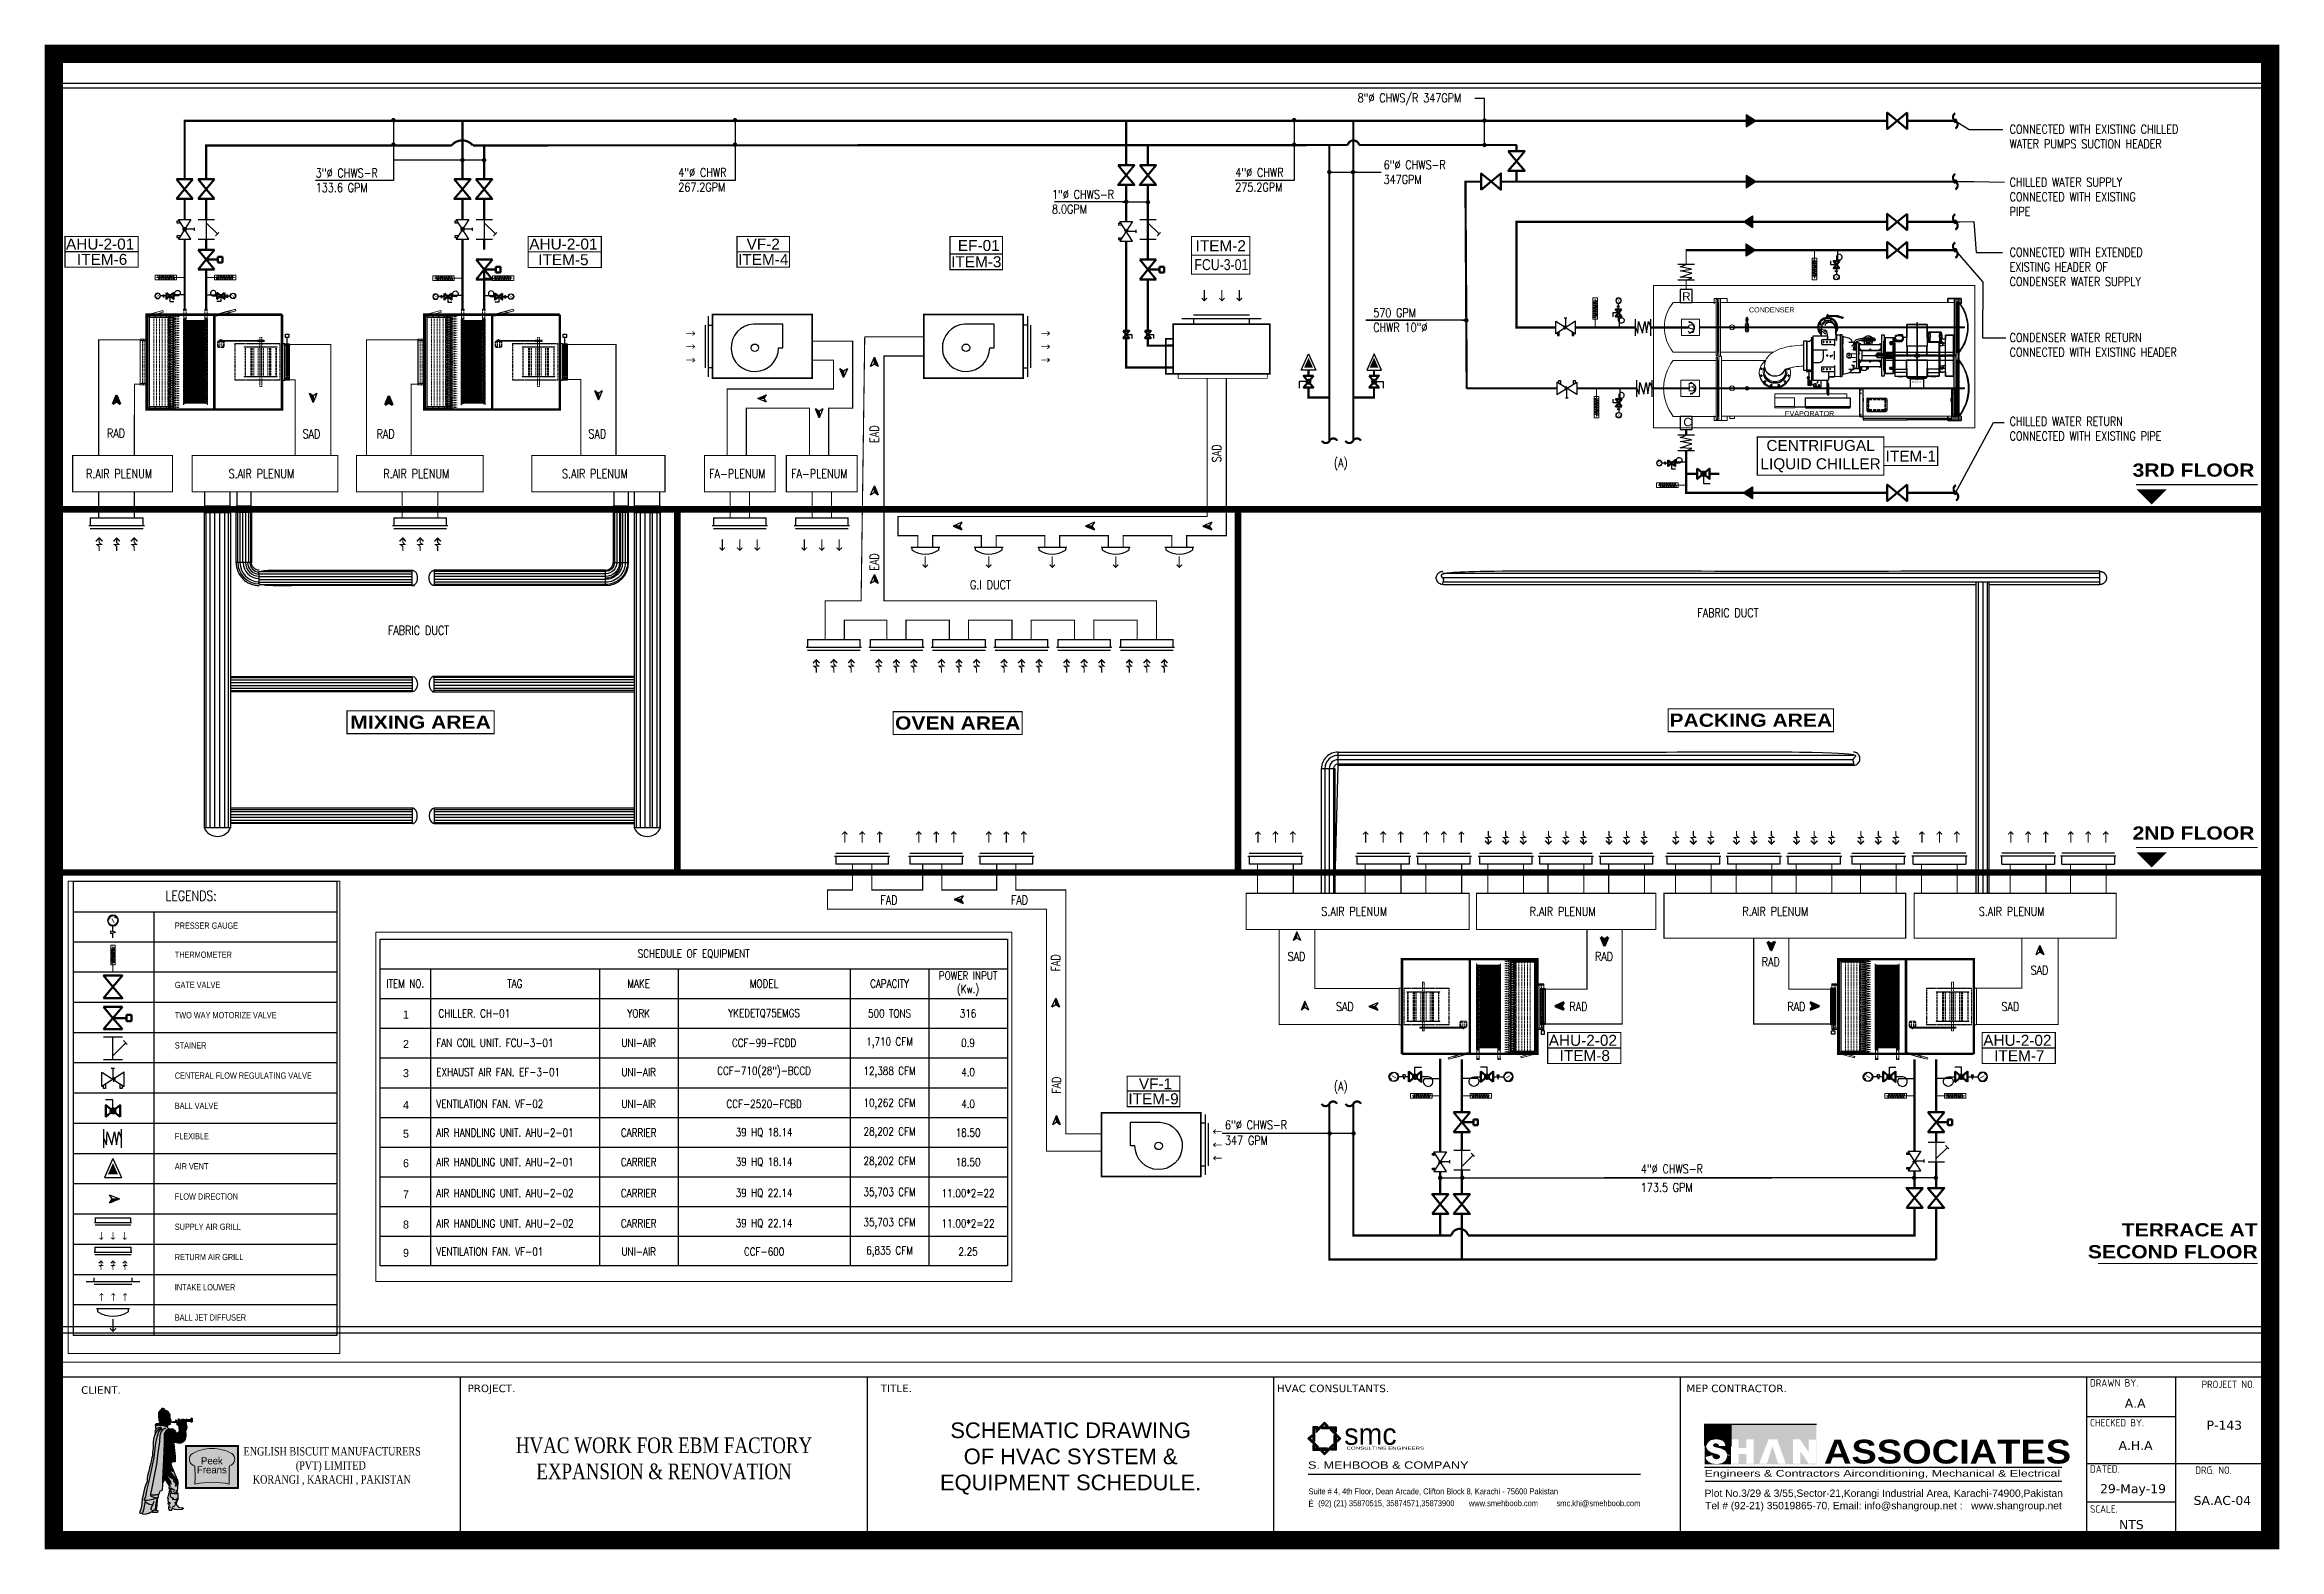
# Paper-space layout 'SCHEMATIC' of a CAD drawing. Extents: x -91.7 to -69.9, y 2.9 to 17.7.
# The model-space entities are those that its viewports show. They can reach past a viewport. Long polylines and large blocks are cut down to what shows.
import ezdxf
from ezdxf.enums import TextEntityAlignment as Align
from ezdxf.lldxf.tags import DXFTag

# ---------------------------------------------------------------- set-up
doc = ezdxf.new("R2010")
doc.units = 0
doc.header["$LTSCALE"] = 200
doc.header["$MEASUREMENT"] = 0
doc.linetypes.add('HIDDEN', pattern=[0.375, 0.25, -0.125])
doc.layers.get('0').update_dxf_attribs({"linetype": 'CONTINUOUS'})
doc.layers.get('Defpoints').update_dxf_attribs({"linetype": 'CONTINUOUS'})
for name, color, linetype in [('AIR-DEVICES', 1, 'HIDDEN'), ('at_Entity', 3, 'CONTINUOUS'), ('BORDER', 6, 'CONTINUOUS'), ('BORDER-TEXT', 3, 'CONTINUOUS'), ('CHWR', 4, 'HIDDEN'), ('CHWS', 5, 'CONTINUOUS'), ('COOLING WATER RETURN', 88, 'CONTINUOUS'), ('cwr', 5, 'CONTINUOUS'), ('DUCT TEXT', 3, 'CONTINUOUS'), ('Durkeesox', 170, 'CONTINUOUS'), ('Equipments', 1, 'CONTINUOUS'), ('FND PANEL', 7, 'CONTINUOUS'), ('M-NOTES', 3, 'CONTINUOUS'), ('MS-PL-TEXT', 3, 'CONTINUOUS'), ('NUMBERING', 5, 'CONTINUOUS'), ('Panel_A1$0$0822_PANEL-A1$0$G-FRAME', 40, 'CONTINUOUS'), ('Panel_A1$0$Bord-Txt', 4, 'CONTINUOUS'), ('Panel_A1$0$EBM Logo', 10, 'CONTINUOUS'), ('Panel_A1$0$Line', 254, 'CONTINUOUS'), ('Panel_A1$0$Logo Line', 1, 'CONTINUOUS'), ('Panel_A1$0$Logo Shade', 252, 'CONTINUOUS'), ('S.A TEXT', 7, 'CONTINUOUS'), ('SEP', 11, 'CONTINUOUS'), ('SHAN PANEL', 6, 'CONTINUOUS'), ('SHEET', 33, 'CONTINUOUS'), ('Smc_EaDuct', 30, 'CONTINUOUS'), ('Smc_FaDuct', 5, 'CONTINUOUS'), ('Smc_SaDuct', 3, 'CONTINUOUS'), ('Smc_Unit', 129, 'CONTINUOUS'), ('Smc_Units', 1, 'CONTINUOUS'), ('TEXT 23233', 181, 'CONTINUOUS'), ('VALVE-', 1, 'CONTINUOUS'), ('VCD', 241, 'CONTINUOUS')]:
    doc.layers.add(name, color=color, linetype=linetype)
doc.layers.add('SA-SUPPLY', color=3, linetype='CONTINUOUS', lineweight=90)
doc.layers.add('Smc_RaDuct', color=122, linetype='CONTINUOUS', lineweight=100)
doc.styles.add('2nd Floor ELEC$0$SMC_DIMMING', font='simplex.shx', dxfattribs={"width": 0.8})
doc.styles.add('AB', font='ariblk.ttf')
doc.styles.add('H Arial Rounded MT Bold', font='ARLRDBD.TTF')
doc.styles.add('H ISOCP.SHX', font='isocp.shx')
doc.styles.add('Panel_A1$0$0822_PANEL-A1$0$TITLE', font='arial.ttf', dxfattribs={"width": 0.9})
doc.styles.add('Panel_A1$0$ARIAL-1', font='bgothl.ttf')
doc.styles.add('Panel_A1$0$Standard', font='txt')
doc.styles.add('Panel_A1$0$TIMEES', font='times.ttf', dxfattribs={"width": 0.8, "height": 18})
doc.styles.add('PDF Arial', font='arial.ttf')
doc.styles.add('SMC_TEXTING', font='simplex.shx', dxfattribs={"width": 0.8})
doc.styles.add('STYLE003', font='arial.ttf')
doc.styles.add('TXT 1_4', font='arial.ttf', dxfattribs={"height": 3.5})
doc.styles.add('Verdana', font='verdana.ttf')
tags = doc.linetypes.add('CHLLID_WATER_RETURN', pattern='A,30.7,-5.08,["CHWR",Standard,S=2.54,R=0,X=-2.54,Y=-1.27],-10.46', length=46.24).pattern_tags.tags
tags[6] = DXFTag(74, 10)
tags = doc.linetypes.add('CHLLID_WATER_SUPPLY', pattern='A,30.7,-5.08,["CHWS",Standard,S=2.54,R=0,X=-2.54,Y=-1.27],-10.46', length=46.24).pattern_tags.tags
tags[6] = DXFTag(74, 10)
tags = doc.linetypes.add('COOL_WATER_RETURN', pattern='A,30.7,-5.08,["CWR",Standard,S=2.54,R=0,X=-2.54,Y=-1.27],-6.35', length=42.13).pattern_tags.tags
tags[6] = DXFTag(74, 10)
tags = doc.linetypes.add('COOL_WATER_SUPPLY', pattern='A,30.7,-5.08,["CWS",Standard,S=2.54,R=0,X=-2.54,Y=-1.27],-6.35', length=42.13).pattern_tags.tags
tags[6] = DXFTag(74, 10)
doc.dimstyles.new('2nd Floor ELEC$0$SMC_DOT_1-8', dxfattribs={"dimscale": 4, "dimtxt": 2, "dimasz": 0.66, "dimexe": 1.8, "dimexo": 0.625, "dimgap": 0.9, "dimtad": 0, "dimtih": 1, "dimtoh": 1, "dimdec": 0, "dimzin": 0, "dimdsep": 46, "dimlunit": 3, "dimtxsty": '2nd Floor ELEC$0$SMC_DIMMING', "dimcen": 0.09, "dimclrd": 34, "dimclre": 34, "dimclrt": 123, "dimadec": 0, "dimazin": 0, "dimtfac": 1, "dimtdec": 0, "dimtofl": 0, "dimtmove": 0, "dimatfit": 3, "dimldrblk": '2nd Floor ELEC$0$SMC_DOT', "dimfxl": 1, "dimtolj": 1, "dimtzin": 0, "dimarcsym": 0})

psp = doc.layouts.new('SCHEMATIC')

# ---------------------------------------------------------------- texts
at = {"layer": 'BORDER-TEXT', "linetype": 'Continuous', "style": 'Verdana'}
for s, height, p in [('CLIENT.', 0.0734, (-91.387, 4.46)), ('PROJECT.', 0.0734, (-87.608, 4.476)), ('TITLE.', 0.0734, (-83.567, 4.476)), ('HVAC CONSULTANTS.', 0.07345, (-79.694, 4.476)), ('MEP CONTRACTOR.', 0.07345, (-75.69, 4.476))]:
    psp.add_text(s, height=height, dxfattribs=at).set_placement(p)
for s, p in [('A.A', (-71.301, 4.323)), ('P-143', (-70.429, 4.109)), ('A.H.A', (-71.297, 3.911))]:
    psp.add_text(s, height=0.0881, dxfattribs=at).set_placement(p, align=Align.CENTER)
psp.add_text('NTS', height=0.0881, dxfattribs=at).set_placement((-71.338, 3.181), align=Align.MIDDLE_CENTER)
at = {"layer": 'BORDER-TEXT', "lineweight": -3, "insert": (-71.322, 3.576), "char_height": 0.0881, "width": 0.57536, "attachment_point": 2, "style": 'Verdana'}
psp.add_mtext('29-May-19', dxfattribs=at)
at = {"layer": 'BORDER-TEXT', "linetype": 'Continuous', "insert": (-70.448, 3.416), "char_height": 0.0881, "width": 0.78848, "attachment_point": 5, "style": 'Verdana'}
psp.add_mtext('SA.AC-04', dxfattribs=at)
at = {"layer": 'FND PANEL', "lineweight": 15, "style": 'AB'}
psp.add_text('ASSOCIATES', height=0.2325, dxfattribs=at).set_placement((-74.344, 3.778))
at = {"layer": 'Panel_A1$0$0822_PANEL-A1$0$G-FRAME', "color": 174, "style": 'Panel_A1$0$ARIAL-1'}
psp.add_text('smc', height=0.2089, dxfattribs=at).set_placement((-79.035, 4.17), align=Align.TOP_LEFT)
at = {"layer": 'Panel_A1$0$0822_PANEL-A1$0$G-FRAME', "color": 1, "style": 'Panel_A1$0$0822_PANEL-A1$0$TITLE', "width": 1.456344}
psp.add_text('CONSULTING ENGINEERS', height=0.02924, dxfattribs=at).set_placement((-79.012, 3.914), (-78.255, 3.914), align=Align.FIT)
at = {"layer": 'Panel_A1$0$0822_PANEL-A1$0$G-FRAME', "color": 174, "style": 'Panel_A1$0$0822_PANEL-A1$0$TITLE', "width": 1.240717}
psp.add_text('S. MEHBOOB & COMPANY', height=0.07178, dxfattribs=at).set_placement((-79.39, 3.727), (-77.82, 3.727), align=Align.FIT)
at = {"layer": 'Panel_A1$0$0822_PANEL-A1$0$G-FRAME', "color": 1, "char_height": 0.05789, "attachment_point": 1, "style": 'Panel_A1$0$0822_PANEL-A1$0$TITLE'}
for s, insert in [('Suite # 4, 4th Floor, Dean Arcade, Clifton Block 8, Karachi - 75600 Pakistan ', (-79.384, 3.535)), ('(92) (21) 35870515, 35874571,35873900       www.smehboob.com         smc.khi@smehboob.com', (-79.289, 3.419))]:
    psp.add_mtext(s, dxfattribs=dict(at, insert=insert))
at = {"layer": 'Panel_A1$0$0822_PANEL-A1$0$G-FRAME', "color": 8, "insert": (-79.385, 3.416), "char_height": 0.06367, "attachment_point": 1, "style": 'Panel_A1$0$0822_PANEL-A1$0$TITLE'}
psp.add_mtext('{\\fWebdings|b0|i0|c2|p18;É}', dxfattribs=at)
at = {"layer": 'Panel_A1$0$Bord-Txt', "color": 1, "lineweight": -3, "style": 'Panel_A1$0$TIMEES', "width": 0.8}
for s, p in [('ENGLISH BISCUIT MANUFACTURERS', (-89.799, 3.857)), ('(PVT) LIMITED', (-89.288, 3.719)), ('KORANGI , KARACHI , PAKISTAN', (-89.709, 3.582))]:
    psp.add_text(s, height=0.08195, dxfattribs=at).set_placement(p)
at = {"layer": 'Panel_A1$0$EBM Logo', "color": 1, "lineweight": -3, "style": 'Panel_A1$0$Standard'}
for s, p in [('Freans', (-90.254, 3.682)), ('Peek', (-90.215, 3.77))]:
    psp.add_text(s, height=0.0699, dxfattribs=at).set_placement(p)
at = {"layer": 'SHAN PANEL', "color": 7, "linetype": 'Continuous', "style": 'STYLE003', "width": 1.35}
psp.add_text('Engineers & Contractors Airconditioning, Mechanical & Electrical', height=0.06443, dxfattribs=at).set_placement((-75.512, 3.65))
at = {"layer": 'SHAN PANEL', "color": 7, "lineweight": -3, "style": 'STYLE003'}
for s, p in [('Plot No.3/29 & 3/55,Sector-21,Korangi Industrial Area, Karachi-74900,Pakistan', (-75.511, 3.452)), ('Tel # (92-21) 35019865-70, Email: info@shangroup.net :   www.shangroup.net', (-75.506, 3.331))]:
    psp.add_text(s, height=0.07184, dxfattribs=at).set_placement(p)
at = {"layer": 'SHEET', "color": 7, "style": 'H ISOCP.SHX'}
psp.add_text('PROJECT NO.', height=0.07244, dxfattribs=at).set_placement((-70.651, 4.516))
at = {"layer": 'SHEET', "color": 7}
for s, insert, char_height, width, attachment_point, style in [('DRAWN BY.', (-71.742, 4.603), 0.0724, 0.51412, 1, 'H ISOCP.SHX'), ('{\\fArial|b0|i0|c0|p34;\\C256;SCHEMATIC DRAWING\\POF HVAC SYSTEM & EQUIPMENT SCHEDULE.}', (-81.711, 3.827), 0.15308, 3.09232, 5, 'H Arial Rounded MT Bold'), ('CHECKED BY.', (-71.742, 4.213), 0.07244, 0.57868, 1, 'H ISOCP.SHX'), ('{\\fTimes New Roman|b0|i0|c0|p18;\\W0.8;\\C256;HVAC WORK FOR EBM FACTORY EXPANSION & RENOVATION }', (-85.687, 3.827), 0.15308, 3.61874, 5, 'H Arial Rounded MT Bold'), ('DATED.', (-71.742, 3.761), 0.0724, 0.51412, 1, 'H ISOCP.SHX'), ('DRG. NO.', (-70.713, 3.749), 0.0724, 0.51412, 1, 'H ISOCP.SHX'), ('SCALE.', (-71.742, 3.37), 0.0724, 0.51412, 1, 'H ISOCP.SHX')]:
    psp.add_mtext(s, dxfattribs=dict(at, insert=insert, char_height=char_height, width=width, attachment_point=attachment_point, style=style))

msp = doc.modelspace()

# ---------------------------------------------------------------- texts
at = {"layer": 'DUCT TEXT', "color": 253, "lineweight": -3, "char_height": 24, "width": 495.337, "style": 'AB'}
for s, insert, attachment_point in [('3RD FLOOR', (5270.1, -9020.6), 6), ('MIXING AREA', (1931.3, -9479.4), 5), ('OVEN AREA', (2909.2, -9481), 5), ('PACKING AREA', (4353.3, -9475.8), 5), ('2ND FLOOR', (5270.1, -9681.2), 6), ('TERRACE AT\\PSECOND FLOOR', (5276.1, -10423.5), 6)]:
    msp.add_mtext(s, dxfattribs=dict(at, insert=insert, attachment_point=attachment_point))
at = {"layer": 'MS-PL-TEXT', "color": 7, "lineweight": -3, "width": 0.8}
for s, p in [('PRESSER GAUGE', (5640.4, -10157.7)), ('THERMOMETER', (5640.4, -10204)), ('GATE VALVE', (5640.4, -10252.2)), ('TWO WAY MOTORIZE VALVE', (5640.4, -10300.4)), ('STAINER', (5640.4, -10348.6)), ('CENTERAL FLOW REGULATING VALVE', (5640.4, -10396.8)), ('BALL VALVE', (5640.4, -10445)), ('FLEXIBLE', (5640.4, -10493.2)), ('AIR VENT', (5640.4, -10541.4)), ('FLOW DIRECTION', (5640.4, -10589.6)), ('SUPPLY AIR GRILL', (5640.4, -10637.8)), ('RETURM AIR GRILL', (5640.4, -10686)), ('INTAKE LOUWER', (5640.4, -10734.2)), ('BALL JET DIFFUSER', (5640.4, -10782.4))]:
    msp.add_text(s, height=10, dxfattribs=at).set_placement(p)
at = {"layer": 'MS-PL-TEXT', "color": 7, "lineweight": -3, "char_height": 10}
for s, insert, attachment_point in [('{\\Fsimplex|c0;\\W0.8;SCHEDULE OF EQUIPMENT }', (7793.4, -8943.1), 5), ('{\\Fsimplex|c0;\\W0.8;POWER INPUT\\P(Kw.)}', (8134.5, -8980), 5), ('{\\Fsimplex|c0;\\W0.8;ITEM NO.}', (7434.8, -8980), 5), ('{\\Fsimplex|c0;\\W0.8;TAG}', (7571.1, -8980), 5), ('{\\Fsimplex|c0;\\W0.8;MAKE}', (7725, -8980), 5), ('{\\Fsimplex|c0;\\W0.8;MODEL}', (7880.9, -8980), 5), ('{\\Fsimplex|c0;\\W0.8;CAPACITY}', (8036.9, -8980), 5), ('1', (7435.7, -9018.4), 5), ('{\\Fsimplex|c0;\\W0.8;CHILLER. CH-01}', (7520.7, -9017), 5), ('{\\Fsimplex|c0;\\W0.8;YORK}', (7725, -9017), 5), ('\\A1;{\\Fsimplex|c0;\\W0.8;YKEDETQ75EMGS}', (7880.9, -9017), 5), ('\\A1;{\\Fsimplex|c0;\\W0.8;500 TONS}', (8036.9, -9017), 5), ('\\A1;{\\Fsimplex|c0;\\W0.8;316 }', (8134.5, -9017), 5), ('2', (7435.7, -9055), 5), ('{\\Fsimplex|c0;\\W0.8;FAN COIL UNIT. FCU-3-01}', (7473.4, -9048.6), 1), ('{\\Fsimplex|c0;\\W0.8;UNI-AIR}', (7725, -9053.6), 5), ('\\A1;{\\Fsimplex|c0;\\W0.8;CCF-99-FCDD}', (7880.9, -9053.6), 5), ('\\A1;{\\Fsimplex|c0;\\W0.8;1,710 CFM}', (8036.9, -9053.6), 5), ('\\A1;{\\Fsimplex|c0;\\W0.8;0.9}', (8134.5, -9053.6), 5), ('\\A1;{\\Fsimplex|c0;\\W0.8;CCF-710(28")-BCCD}', (7880.9, -9089.9), 5), ('\\A1;{\\Fsimplex|c0;\\W0.8;12,388 CFM}', (8036.9, -9089.9), 5), ('3', (7435.7, -9091.3), 5), ('{\\Fsimplex|c0;\\W0.8;EXHAUST AIR FAN. EF-3-01}', (7473.4, -9084.9), 1), ('{\\Fsimplex|c0;\\W0.8;UNI-AIR}', (7725, -9089.9), 5), ('\\A1;{\\Fsimplex|c0;\\W0.8;4.0 }', (8134.5, -9089.9), 5), ('4', (7435.7, -9130.9), 5), ('{\\Fsimplex|c0;\\W0.8;VENTILATION FAN. VF-02}', (7473.4, -9124.5), 1), ('{\\Fsimplex|c0;\\W0.8;UNI-AIR}', (7725, -9129.5), 5), ('\\A1;{\\Fsimplex|c0;\\W0.8;CCF-2520-FCBD}', (7880.9, -9129.5), 5), ('\\A1;{\\Fsimplex|c0;\\W0.8;10,262 CFM}', (8036.9, -9129.5), 5), ('\\A1;{\\Fsimplex|c0;\\W0.8;4.0 }', (8134.5, -9129.5), 5), ('5', (7435.7, -9166.6), 5), ('{\\Fsimplex|c0;\\W0.8;AIR HANDLING UNIT. AHU-2-01}', (7473.4, -9160.2), 1), ('{\\Fsimplex|c0;\\W0.8;CARRIER}', (7725, -9165.2), 5), ('\\A1;{\\Fsimplex|c0;\\W0.8;39 HQ 18.14}', (7880.9, -9165.2), 5), ('\\A1;{\\Fsimplex|c0;\\W0.8;28,202 CFM}', (8036.9, -9165.2), 5), ('\\A1;{\\Fsimplex|c0;\\W0.8;18.50}', (8134.5, -9165.2), 5), ('6', (7435.7, -9203.3), 5), ('{\\Fsimplex|c0;\\W0.8;AIR HANDLING UNIT. AHU-2-01}', (7473.4, -9196.8), 1), ('{\\Fsimplex|c0;\\W0.8;CARRIER}', (7725, -9201.8), 5), ('\\A1;{\\Fsimplex|c0;\\W0.8;39 HQ 18.14}', (7880.9, -9201.8), 5), ('\\A1;{\\Fsimplex|c0;\\W0.8;28,202 CFM}', (8036.9, -9201.8), 5), ('\\A1;{\\Fsimplex|c0;\\W0.8;18.50}', (8134.5, -9201.8), 5), ('7', (7435.7, -9241.9), 5), ('{\\Fsimplex|c0;\\W0.8;AIR HANDLING UNIT. AHU-2-02}', (7473.4, -9235.5), 1), ('{\\Fsimplex|c0;\\W0.8;CARRIER}', (7725, -9240.5), 5), ('\\A1;{\\Fsimplex|c0;\\W0.8;39 HQ 22.14}', (7880.9, -9240.5), 5), ('\\A1;{\\Fsimplex|c0;\\W0.8;35,703 CFM}', (8036.9, -9240.5), 5), ('\\A1;{\\Fsimplex|c0;\\W0.8;11.00*2=22 }', (8134.5, -9240.5), 5), ('8', (7435.7, -9279.5), 5), ('{\\Fsimplex|c0;\\W0.8;AIR HANDLING UNIT. AHU-2-02}', (7473.4, -9273.1), 1), ('{\\Fsimplex|c0;\\W0.8;CARRIER}', (7725, -9278.1), 5), ('\\A1;{\\Fsimplex|c0;\\W0.8;39 HQ 22.14}', (7880.9, -9278.1), 5), ('\\A1;{\\Fsimplex|c0;\\W0.8;35,703 CFM}', (8036.9, -9278.1), 5), ('\\A1;{\\Fsimplex|c0;\\W0.8;11.00*2=22 }', (8134.5, -9278.1), 5), ('9', (7435.7, -9314.6), 5), ('{\\Fsimplex|c0;\\W0.8;VENTILATION FAN. VF-01}', (7473.4, -9308.1), 1), ('{\\Fsimplex|c0;\\W0.8;UNI-AIR}', (7725, -9313.1), 5), ('\\A1;{\\Fsimplex|c0;\\W0.8;CCF-600}', (7880.9, -9313.1), 5), ('\\A1;{\\Fsimplex|c0;\\W0.8;6,835 CFM}', (8036.9, -9313.1), 5), ('\\A1;{\\Fsimplex|c0;\\W0.8;2.25 }', (8134.5, -9313.1), 5)]:
    msp.add_mtext(s, dxfattribs=dict(at, insert=insert, attachment_point=attachment_point))
at = {"layer": 'NUMBERING', "lineweight": -3, "style": 'TXT 1_4'}
msp.add_text('VF-2', height=20, dxfattribs=at).set_placement((2555.2, -8609), align=Align.MIDDLE_CENTER)
for s, p in [('EF-01', (2909.6, -8621.5)), ('VF-1', (3239.1, -10147.6))]:
    msp.add_text(s, height=20, dxfattribs=at).set_placement(p)
at = {"layer": 'NUMBERING', "lineweight": -3, "style": 'TXT 1_4', "width": 0.8}
msp.add_text('FCU-3-01', height=20, dxfattribs=at).set_placement((3340.3, -8656.4))
at = {"layer": 'NUMBERING', "lineweight": -3, "char_height": 20, "attachment_point": 5, "style": 'TXT 1_4'}
for s, insert, width in [('AHU-2-01', (1347.9, -8609.1), 88.737), ('AHU-2-01', (2191.4, -8609.1), 88.737), ('ITEM-2', (3388.2, -8612), 88.378), ('ITEM-6', (1351.5, -8637), 88.571), ('ITEM-5', (2191.4, -8637.5), 88.737), ('ITEM-4', (2555.2, -8637), 88.502), ('ITEM-3', (2943.1, -8641.3), 88.585), ('CENTRIFUGAL LIQUID CHILLER', (4480.3, -8995), 231.177), ('ITEM-1', (4644.5, -8995), 84.686), ('AHU-2-02', (4047.5, -10058.6), 88.737), ('AHU-2-02', (4838.6, -10058.6), 88.737), ('ITEM-8', (4051, -10086.4), 88.571), ('ITEM-7', (4842.2, -10086.4), 88.571), ('ITEM-9', (3265.8, -10165), 88.626)]:
    msp.add_mtext(s, dxfattribs=dict(at, insert=insert, width=width))
at = {"layer": 'S.A TEXT', "lineweight": -3, "style": 'SMC_TEXTING', "width": 0.8}
for p in [(3594.1, -9015.2), (3594.1, -10150)]:
    msp.add_text('(A)', height=16, dxfattribs=at).set_placement(p)
at = {"layer": 'S.A TEXT', "lineweight": -3, "char_height": 16, "style": 'SMC_TEXTING'}
for s, insert, attachment_point in [('8"%%C CHWS/R 347GPM', (3637.3, -8345.6), 4), ('CONNECTED WITH EXISTING CHILLED \\PWATER PUMPS SUCTION HEADER', (4824.4, -8413.2), 4), ('3"%%C CHWS-R\\P133.6 GPM ', (1740.5, -8492.9), 4), ('4"%%C CHWR\\P267.2GPM ', (2400.5, -8492), 4), ('4"%%C CHWR\\P275.2GPM ', (3414.8, -8492), 4), ('6"%%C CHWS-R \\P347GPM', (3684.9, -8478), 4), ('CHILLED WATER SUPPLY \\PCONNECTED WITH EXISTING \\PPIPE', (4824.4, -8523), 4), ('1"%%C CHWS-R\\P8.0GPM ', (3081, -8532), 4), ('CONNECTED WITH EXTENDED \\PEXISTING HEADER OF \\PCONDENSER WATER SUPPLY', (4824.4, -8650.6), 4), ('570 GPM\\PCHWR 10"∅', (3665.8, -8747.3), 4), ('CONDENSER WATER RETURN\\PCONNECTED WITH EXISTING HEADER', (4824.4, -8792.5), 4), ('CHILLED WATER RETURN \\PCONNECTED WITH EXISTING PIPE', (4824.4, -8945), 4), ('\\pi-17.37143;RAD', (1377.8, -8953.3), 4), ('\\pi-17.06667;SAD', (1733.5, -8954.6), 4), ('\\pi-17.37143;RAD', (1868.6, -8954.6), 4), ('\\pi-17.06667;SAD', (2254, -8954.6), 4), ('\\pi-66.4381;R.AIR PLENUM', (1388.7, -9027), 4), ('\\pi-66.13333;S.AIR PLENUM', (1648, -9027), 4), ('\\pi-66.4381;R.AIR PLENUM', (1930, -9027), 4), ('\\pi-66.13333;S.AIR PLENUM', (2255.1, -9027), 4), ('\\pi-55.77143;FA-PLENUM', (2512.5, -9027), 4), ('\\pi-55.77143;FA-PLENUM', (2661.8, -9027), 4), ('G.I DUCT ', (2931.8, -9229.1), 4), ('FABRIC DUCT ', (4255.9, -9280.2), 4), ('FABRIC DUCT ', (1871.8, -9312.2), 4), ('FAD', (2799.7, -9803), 6), ('FAD', (3037.4, -9803), 6), ('\\pi-66.13333;S.AIR PLENUM', (3637.5, -9823.8), 4), ('\\pi-66.4381;R.AIR PLENUM', (4017.1, -9823.8), 4), ('\\pi-66.4381;R.AIR PLENUM', (4404.2, -9823.8), 4), ('\\pi-66.13333;S.AIR PLENUM', (4834.5, -9823.8), 4), ('\\pi-17.06667;SAD', (3527, -9905.9), 4), ('\\pi-17.37143;RAD', (4087, -9905.9), 4), ('\\pi-17.37143;RAD', (4390.5, -9915.5), 4), ('\\pi-17.06667;SAD', (4879.8, -9930.8), 4), ('\\pi-17.06667;SAD', (3615.1, -9997), 4), ('\\pi-17.37143;RAD', (4040.4, -9997), 4), ('\\pi-17.37143;RAD', (4437.1, -9997), 4), ('\\pi-17.06667;SAD', (4826.7, -9997), 4), ('6"%%C CHWS-R ', (3396, -10212.4), 4), ('347 GPM', (3396, -10240.6), 4), ('4"%%C CHWS-R  ', (4153, -10292.5), 4), ('173.5 GPM', (4153, -10326.2), 4)]:
    msp.add_mtext(s, dxfattribs=dict(at, insert=insert, attachment_point=attachment_point))
at = {"layer": 'S.A TEXT', "lineweight": -3, "char_height": 16, "attachment_point": 4, "rotation": 90, "style": 'SMC_TEXTING'}
for s, insert in [('\\pi-16.7619;EAD', (2757.5, -8954.1)), ('\\pi-17.06667;SAD', (3380.8, -8989.1)), ('\\pi-16.7619;EAD', (2757.5, -9186.8)), ('\\pi-16.45714;FAD', (3087.7, -9916.7)), ('\\pi-16.45714;FAD', (3089.1, -10139.3))]:
    msp.add_mtext(s, dxfattribs=dict(at, insert=insert))
at = {"layer": 'S.A TEXT', "lineweight": -3, "insert": (5619.1, -10105), "char_height": 16, "width": 98.675, "attachment_point": 4, "style": 'SMC_TEXTING'}
msp.add_mtext('\\pi6.36593;LEGENDS:', dxfattribs=at)

# ---------------------------------------------------------------- blocks, each defined once
blk = doc.blocks.new('2nd Floor ELEC$0$SMC_DOT')
at = {"color": 0, "linetype": 'ByBlock', "lineweight": -2}
blk.add_line((-0.5, 0), (-1, 0), dxfattribs=at)
at = {"color": 0, "linetype": 'ByBlock', "const_width": 0.5}
blk.add_lwpolyline([(-0.25, 0, 1), (0.25, 0, 1)], format="xyb", close=True, dxfattribs=at)
blk = doc.blocks.new('IV')
at = {"lineweight": 50}
for points in [[(-1.23, -1.02), (0, 0), (-1.23, 1.02)], [(0, 0), (1.23, 1.02), (1.23, -1.02)]]:
    blk.add_lwpolyline(points, close=True, dxfattribs=at)
blk = doc.blocks.new('A$C5ECF5758')
at = {"linetype": 'HIDDEN', "const_width": 121}
blk.add_lwpolyline([(60, 1, 1), (-61, 1, 1)], format="xyb", close=True, dxfattribs=at)
at = {"xscale": 195.7425836036719, "yscale": 195.7425836036719, "zscale": 195.7425836036719, "rotation": 180}
blk.add_blockref('IV', (0, 0), dxfattribs=at)
blk = doc.blocks.new('A$C59DE5756')
at = {"layer": 'VALVE-'}
for p, q in [((-0.98, 3.54), (-0.79, 3.49)), ((-0.89, 3.77), (-0.64, 3.65)), ((-0.75, 3.97), (-0.51, 3.77)), ((-0.57, 4.12), (-0.3, 3.81)), ((-0.31, 4.25), (-0.2, 4.03)), ((0, 4.29), (0, 4.1)), ((0, 4.29), (0, 4.1)), ((0.31, 4.25), (0.2, 4.03)), ((0.57, 4.12), (0.4, 3.92)), ((0.75, 3.97), (0.51, 3.77)), ((0.89, 3.77), (0.64, 3.65)), ((0.98, 3.54), (0.79, 3.49)), ((-1.02, 3.28), (-0.82, 3.28)), ((-0.99, 3.04), (-0.78, 3.09)), ((-0.91, 2.83), (-0.72, 2.92)), ((-0.75, 2.59), (-0.57, 2.74)), ((-0.54, 2.41), (-0.37, 2.57)), ((-0.5, 1.04), (0.44, 1.28)), ((0.44, 0.79), (-0.5, 1.04)), ((-0.25, 2.29), (-0.18, 2.46)), ((0, 2.26), (0, 2.45)), ((0, 2.26), (0, 2.45)), ((0, 1.18), (0, 2.26)), ((0, 0), (0, 0.9)), ((0.25, 2.29), (0.18, 2.46)), ((0.54, 2.41), (0.37, 2.57)), ((0.44, 0.79), (0.44, 1.28)), ((0.75, 2.59), (0.57, 2.74)), ((0.91, 2.83), (0.72, 2.92)), ((0.99, 3.04), (0.78, 3.09)), ((1.02, 3.28), (0.82, 3.28))]:
    blk.add_line(p, q, dxfattribs=at)
at = {"layer": 'VALVE-', "const_width": 0.154}
blk.add_lwpolyline([(0.23, 3.68), (-0.26, 2.78)], dxfattribs=at)
at = {"layer": 'VALVE-'}
blk.add_circle((0, 3.28), 1.02, dxfattribs=at)
blk = doc.blocks.new('A$C60FB6271')
at = {"linetype": 'ByBlock', "lineweight": 20}
for p, q in [((0, 4.35), (-0.29, 4.35)), ((0, 4.16), (-0.29, 4.16)), ((0, 3.98), (-0.29, 3.98)), ((0, 3.79), (-0.29, 3.79)), ((0, 3.6), (-0.29, 3.6)), ((0, 3.42), (-0.29, 3.42)), ((0, 3.23), (-0.29, 3.23)), ((0, 3.04), (-0.29, 3.04)), ((0, 2.85), (-0.29, 2.85)), ((0, 2.67), (-0.29, 2.67)), ((0, 4.26), (0.29, 4.26)), ((0, 4.07), (0.29, 4.07)), ((0, 3.88), (0.29, 3.88)), ((0, 3.7), (0.29, 3.7)), ((0, 3.51), (0.29, 3.51)), ((0, 3.32), (0.29, 3.32)), ((0, 3.14), (0.29, 3.14)), ((0, 2.95), (0.29, 2.95)), ((0, 2.76), (0.29, 2.76)), ((0, 2.57), (0.29, 2.57)), ((0, 2.48), (-0.29, 2.48)), ((0, 2.29), (-0.29, 2.29)), ((0, 2.11), (-0.29, 2.11)), ((0, 1.92), (-0.29, 1.92)), ((0, 1.73), (-0.29, 1.73)), ((0, 2.39), (0.29, 2.39)), ((0, 2.2), (0.29, 2.2)), ((0, 2.01), (0.29, 2.01)), ((0, 1.83), (0.29, 1.83)), ((0, 1.64), (0.29, 1.64))]:
    blk.add_line(p, q, dxfattribs=at)
at = {"layer": 'VALVE-', "lineweight": 20}
blk.add_line((0, 4.58), (0, 0), dxfattribs=at)
blk.add_lwpolyline([(-0.38, 4.82), (0.38, 4.82), (0.38, 1.33), (-0.38, 1.33)], close=True, dxfattribs=at)
blk = doc.blocks.new('A$C8c66ea1c')
at = {"layer": 'SHEET', "color": 1, "lineweight": 50, "const_width": 3}
blk.add_lwpolyline([(0, 0), (0, 83.8), (-117.2, 83.8), (0, 83.8), (0, 167.6), (0, 83.8), (0, 167.6), (-117.2, 167.6), (0, 167.6), (-117.2, 167.6), (-117.2, 83.8), (-117.2, 167.6), (-117.2, 83.8), (0, 83.8), (-117.2, 83.8), (0, 83.8), (0, 0), (-117.2, 0), (0, 0), (-117.2, 0)], close=True, dxfattribs=at)
blk.add_lwpolyline([(-117.2, 83.8), (-117.2, 0.1)], dxfattribs=at)
at = {"layer": 'VCD', "lineweight": 9}
for points in [[(-86.9, 175.4), (-30.4, 175.4), (-30.4, 175.5), (-86.9, 175.5)], [(-85.3, 175.5), (-85.3, 167.6), (-86.9, 167.6), (-86.9, 167.7), (-85.4, 167.7), (-85.4, 175.4), (-86.9, 175.4), (-86.9, 175.5)], [(-86.9, 167.7), (-30.4, 167.7), (-30.4, 175.4), (-86.9, 175.4)], [(-86, 171.4), (-86, 171.7), (-85.4, 171.7), (-85.4, 171.4)], [(-30.4, 175.5), (-30.4, 175.4), (-31.9, 175.4), (-31.9, 167.7), (-30.4, 167.7), (-30.4, 167.6), (-32, 167.6), (-32, 175.5)], [(-31.9, 171.4), (-31.9, 171.7), (-31.2, 171.7), (-31.2, 171.4)], [(-120.2, 146.9), (-122.1, 147.4), (-117.2, 165.7), (-115.3, 165.2)], [(-117.2, 167.6), (-117.2, 167.7)], [(-117.2, 167.6), (-117.2, 167.7), (-117.2, 167.6), (-117.2, 167.7), (-117.2, 167.6), (-117.2, 167.7)], [(0, 83.8), (-117.2, 83.8), (-117.2, 167.6), (0, 167.6)], [(-115.2, 164), (-2, 164), (-2, 165.6), (-115.2, 165.6)], [(-115.2, 164.1), (-2, 164.1), (-2, 165.6), (-115.2, 165.6)], [(-115.2, 135.9), (-113.6, 135.9), (-113.6, 164), (-115.2, 164)], [(-115.2, 135.9), (-113.7, 135.9), (-113.7, 164), (-115.2, 164)], [(-114.4, 157.2), (-114.4, 156.8), (-113.7, 156.8), (-113.7, 157.2)], [(-86.9, 167.6), (-30.4, 167.6), (-30.4, 167.7), (-86.9, 167.7)], [(-3.6, 135.9), (-2, 135.9), (-2, 164), (-3.6, 164)], [(-3.5, 135.9), (-2, 135.9), (-2, 164), (-3.5, 164)], [(-3.5, 157.2), (-3.5, 156.8), (-2.9, 156.8), (-2.9, 157.2)], [(0, 167.6), (0, 167.7)], [(0, 167.6), (0, 167.7), (0, 167.6), (0, 167.7), (0, 167.6), (0, 167.7)], [(-116.7, 139.9), (-116.7, 140.5), (-116.1, 140.5), (-116.1, 139.9)], [(-116.7, 138), (-116.7, 138.6), (-116.1, 138.6), (-116.1, 138)], [(-116.1, 138.6), (-116.1, 138.7)], [(-115.2, 134.3), (-2, 134.3), (-2, 135.9), (-115.2, 135.9)], [(-115.2, 134.3), (-2, 134.3), (-2, 135.8), (-115.2, 135.8)], [(-114.4, 150.1), (-114.4, 149.8), (-113.7, 149.8), (-113.7, 150.1)], [(-114.4, 143.1), (-114.4, 142.8), (-113.7, 142.8), (-113.7, 143.1)], [(-113.2, 138.6), (-113.2, 138.7)], [(-110.4, 138.6), (-110.4, 138.7)], [(-107.5, 138.6), (-107.5, 138.7)], [(-104.6, 138.6), (-104.6, 138.7)], [(-101.7, 138.6), (-101.7, 138.7)], [(-98.9, 138.6), (-98.9, 138.7)], [(-96, 138.6), (-96, 138.7)], [(-93.1, 138.6), (-93.1, 138.7)], [(-90.2, 138.6), (-90.2, 138.7)], [(-87.4, 138.6), (-87.4, 138.7)], [(-84.5, 138.6), (-84.5, 138.7)], [(-81.6, 138.6), (-81.6, 138.7)], [(-78.7, 138.6), (-78.7, 138.7)], [(-75.9, 138.6), (-75.9, 138.7)], [(-73, 138.6), (-73, 138.7)], [(-70.1, 138.6), (-70.1, 138.7)], [(-67.2, 138.6), (-67.2, 138.7)], [(-64.4, 138.6), (-64.4, 138.7)], [(-61.5, 138.6), (-61.5, 138.7)], [(-58.6, 138.6), (-58.6, 138.7)], [(-55.8, 138.6), (-55.8, 138.7)], [(-52.9, 138.6), (-52.9, 138.7)], [(-50, 138.6), (-50, 138.7)], [(-47.1, 138.6), (-47.1, 138.7)], [(-44.2, 138.6), (-44.2, 138.7)], [(-41.4, 138.6), (-41.4, 138.7)], [(-38.5, 138.6), (-38.5, 138.7)], [(-35.6, 138.6), (-35.6, 138.7)], [(-32.8, 138.6), (-32.8, 138.7)], [(-29.9, 138.6), (-29.9, 138.7)], [(-27, 138.6), (-27, 138.7)], [(-24.1, 138.6), (-24.1, 138.7)], [(-21.2, 138.6), (-21.2, 138.7)], [(-18.4, 138.6), (-18.4, 138.7)], [(-15.5, 138.6), (-15.5, 138.7)], [(-12.6, 138.6), (-12.6, 138.7)], [(-9.8, 138.6), (-9.8, 138.7)], [(-6.9, 138.6), (-6.9, 138.7)], [(-4, 138.6), (-4, 138.7)], [(-3.5, 150.1), (-3.5, 149.8), (-2.9, 149.8), (-2.9, 150.1)], [(-3.5, 143.1), (-3.5, 142.8), (-2.9, 142.8), (-2.9, 143.1)], [(-1.2, 139.9), (-1.2, 140.5), (-0.6, 140.5), (-0.6, 139.9)], [(-1.2, 138), (-1.2, 138.6), (-0.6, 138.6), (-0.6, 138)], [(-112.7, 119.8), (-112.6, 119.5), (-112.4, 119.3), (-112.2, 119.1), (-112, 118.9), (-111.8, 118.7), (-111.5, 118.7), (-111.2, 118.6), (-110.9, 118.7), (-110.6, 118.7), (-110.4, 118.9), (-110.1, 119.1), (-109.9, 119.3), (-109.8, 119.5), (-109.7, 119.8), (-109.7, 120.1), (-109.7, 120.4), (-109.8, 120.7), (-109.9, 120.9), (-110.1, 121.2), (-110.4, 121.4), (-110.6, 121.5), (-110.9, 121.6), (-111.2, 121.6), (-111.5, 121.6), (-111.8, 121.5), (-112, 121.4), (-112.2, 121.2), (-112.4, 120.9), (-112.6, 120.7), (-112.7, 120.4), (-112.7, 120.1)], [(-109.7, 121.8), (-109.7, 121.9)], [(-109.7, 118.4), (-109.7, 119.7)], [(-109.7, 96.5), (-109.7, 119.3)], [(-109.7, 114.2), (-109.7, 115.4)], [(-106.6, 121.9), (-107.9, 121.9)], [(-107.9, 121.8), (-106.6, 121.8)], [(-106.2, 118.4), (-106.2, 119.7)], [(-106.2, 96.5), (-106.2, 119.3)], [(-106.2, 114.2), (-106.2, 115.4)], [(-104.7, 121.9), (-106, 121.9)], [(-106, 121.8), (-104.7, 121.8)], [(-102.8, 121.9), (-104.1, 121.9)], [(-104.1, 121.8), (-102.8, 121.8)], [(-100.9, 121.9), (-102.2, 121.9)], [(-102.2, 121.8), (-100.9, 121.8)], [(-101.3, 118.4), (-101.3, 119.7)], [(-101.3, 96.5), (-101.3, 119.3)], [(-101.3, 114.2), (-101.3, 115.4)], [(-99, 121.9), (-100.2, 121.9)], [(-100.2, 121.8), (-99, 121.8)], [(-97.1, 121.9), (-98.3, 121.9)], [(-98.3, 121.8), (-97.1, 121.8)], [(-95.2, 121.9), (-96.4, 121.9)], [(-96.4, 121.8), (-95.2, 121.8)], [(-96.4, 118.4), (-96.4, 119.7)], [(-96.4, 96.5), (-96.4, 119.3)], [(-96.4, 114.2), (-96.4, 115.4)], [(-93.3, 121.9), (-94.5, 121.9)], [(-94.5, 121.8), (-93.3, 121.8)], [(-91.3, 121.9), (-92.6, 121.9)], [(-92.6, 121.8), (-91.3, 121.8)], [(-91.5, 118.4), (-91.5, 119.7)], [(-91.5, 96.5), (-91.5, 119.3)], [(-91.5, 114.2), (-91.5, 115.4)], [(-89.4, 121.9), (-90.7, 121.9)], [(-90.7, 121.8), (-89.4, 121.8)], [(-89.5, 118.4), (-89.5, 119.7)], [(-89.5, 96.5), (-89.5, 119.3)], [(-89.5, 114.2), (-89.5, 115.4)], [(-87.5, 121.9), (-88.8, 121.9)], [(-88.8, 121.8), (-87.5, 121.8)], [(-85.6, 121.9), (-86.9, 121.9)], [(-86.9, 121.8), (-85.6, 121.8)], [(-86.6, 118.4), (-86.6, 119.7)], [(-86.6, 96.5), (-86.6, 119.3)], [(-86.6, 114.2), (-86.6, 115.4)], [(-83.7, 121.9), (-85, 121.9)], [(-85, 121.8), (-83.7, 121.8)], [(-84.6, 118.4), (-84.6, 119.7)], [(-84.6, 96.5), (-84.6, 119.3)], [(-84.6, 114.2), (-84.6, 115.4)], [(-81.8, 121.9), (-83.1, 121.9)], [(-83.1, 121.8), (-81.8, 121.8)], [(-81.6, 118.4), (-81.6, 119.7)], [(-81.6, 96.5), (-81.6, 119.3)], [(-81.6, 114.2), (-81.6, 115.4)], [(-79.9, 121.9), (-81.2, 121.9)], [(-81.2, 121.8), (-79.9, 121.8)], [(-79.7, 118.4), (-79.7, 119.7)], [(-79.7, 96.5), (-79.7, 119.3)], [(-79.7, 114.2), (-79.7, 115.4)], [(-78, 121.9), (-79.3, 121.9)], [(-79.3, 121.8), (-78, 121.8)], [(-76.1, 121.9), (-77.4, 121.9)], [(-77.4, 121.8), (-76.1, 121.8)], [(-74.2, 121.9), (-75.5, 121.9)], [(-75.5, 121.8), (-74.2, 121.8)], [(-74.7, 118.4), (-74.7, 119.7)], [(-74.7, 96.5), (-74.7, 119.3)], [(-74.7, 114.2), (-74.7, 115.4)], [(-72.3, 121.9), (-73.6, 121.9)], [(-73.6, 121.8), (-72.3, 121.8)], [(-70.4, 121.9), (-71.7, 121.9)], [(-71.7, 121.8), (-70.4, 121.8)], [(-69.8, 118.4), (-69.8, 119.7)], [(-69.8, 96.5), (-69.8, 119.3)], [(-69.8, 114.2), (-69.8, 115.4)], [(-68.5, 121.9), (-69.7, 121.9)], [(-69.7, 121.8), (-68.5, 121.8)], [(-66.6, 121.9), (-67.8, 121.9)], [(-67.8, 121.8), (-66.6, 121.8)], [(-64.7, 121.9), (-65.9, 121.9)], [(-65.9, 121.8), (-64.7, 121.8)], [(-64.9, 118.4), (-64.9, 119.7)], [(-64.9, 96.5), (-64.9, 119.3)], [(-64.9, 114.2), (-64.9, 115.4)], [(-62.8, 121.9), (-64, 121.9)], [(-64, 121.8), (-62.8, 121.8)], [(-60.8, 121.9), (-62.1, 121.9)], [(-62.1, 121.8), (-60.8, 121.8)], [(-58.9, 121.9), (-60.2, 121.9)], [(-60.2, 121.8), (-58.9, 121.8)], [(-60, 118.4), (-60, 119.7)], [(-60, 96.5), (-60, 119.3)], [(-60, 114.2), (-60, 115.4)], [(-57, 121.9), (-58.3, 121.9)], [(-58.3, 121.8), (-57, 121.8)], [(-58, 118.4), (-58, 119.7)], [(-58, 96.5), (-58, 119.3)], [(-58, 114.2), (-58, 115.4)], [(-55.1, 121.9), (-56.4, 121.9)], [(-56.4, 121.8), (-55.1, 121.8)], [(-55.1, 118.4), (-55.1, 119.7)], [(-55.1, 96.5), (-55.1, 119.3)], [(-55.1, 114.2), (-55.1, 115.4)], [(-53.2, 121.9), (-54.5, 121.9)], [(-54.5, 121.8), (-53.2, 121.8)], [(-53.1, 118.4), (-53.1, 119.7)], [(-53.1, 96.5), (-53.1, 119.3)], [(-53.1, 114.2), (-53.1, 115.4)], [(-51.3, 121.9), (-52.6, 121.9)], [(-52.6, 121.8), (-51.3, 121.8)], [(-49.4, 121.9), (-50.7, 121.9)], [(-50.7, 121.8), (-49.4, 121.8)], [(-47.5, 121.9), (-48.8, 121.9)], [(-48.8, 121.8), (-47.5, 121.8)], [(-48.2, 118.4), (-48.2, 119.7)], [(-48.2, 96.5), (-48.2, 119.3)], [(-48.2, 114.2), (-48.2, 115.4)], [(-45.6, 121.9), (-46.9, 121.9)], [(-46.9, 121.8), (-45.6, 121.8)], [(-43.7, 121.9), (-45, 121.9)], [(-45, 121.8), (-43.7, 121.8)], [(-43.2, 118.4), (-43.2, 119.7)], [(-43.2, 96.5), (-43.2, 119.3)], [(-43.2, 114.2), (-43.2, 115.4)], [(-41.8, 121.9), (-43.1, 121.9)], [(-43.1, 121.8), (-41.8, 121.8)], [(-39.9, 121.9), (-41.2, 121.9)], [(-41.2, 121.8), (-39.9, 121.8)], [(-38, 121.9), (-39.2, 121.9)], [(-39.2, 121.8), (-38, 121.8)], [(-38.3, 118.4), (-38.3, 119.7)], [(-38.3, 96.5), (-38.3, 119.3)], [(-38.3, 114.2), (-38.3, 115.4)], [(-36.1, 121.9), (-37.3, 121.9)], [(-37.3, 121.8), (-36.1, 121.8)], [(-34.2, 121.9), (-35.4, 121.9)], [(-35.4, 121.8), (-34.2, 121.8)], [(-32.2, 121.9), (-33.5, 121.9)], [(-33.5, 121.8), (-32.2, 121.8)], [(-33.4, 118.4), (-33.4, 119.7)], [(-33.4, 96.5), (-33.4, 119.3)], [(-33.4, 114.2), (-33.4, 115.4)], [(-30.3, 121.9), (-31.6, 121.9)], [(-31.6, 121.8), (-30.3, 121.8)], [(-31.4, 118.4), (-31.4, 119.7)], [(-31.4, 96.5), (-31.4, 119.3)], [(-31.4, 114.2), (-31.4, 115.4)], [(-28.4, 121.9), (-29.7, 121.9)], [(-29.7, 121.8), (-28.4, 121.8)], [(-28.5, 118.4), (-28.5, 119.7)], [(-28.5, 96.5), (-28.5, 119.3)], [(-28.5, 114.2), (-28.5, 115.4)], [(-27.8, 121.8), (-26.5, 121.8)], [(-26.5, 118.4), (-26.5, 119.7)], [(-26.5, 96.5), (-26.5, 119.3)], [(-26.5, 114.2), (-26.5, 115.4)], [(-24.6, 121.9), (-25.9, 121.9)], [(-25.9, 121.8), (-24.6, 121.8)], [(-22.7, 121.9), (-24, 121.9)], [(-24, 121.8), (-22.7, 121.8)], [(-23.6, 118.4), (-23.6, 119.7)], [(-23.6, 96.5), (-23.6, 119.3)], [(-23.6, 114.2), (-23.6, 115.4)], [(-20.8, 121.9), (-22.1, 121.9)], [(-22.1, 121.8), (-20.8, 121.8)], [(-21.6, 118.4), (-21.6, 119.7)], [(-21.6, 96.5), (-21.6, 119.3)], [(-21.6, 114.2), (-21.6, 115.4)], [(-18.9, 121.9), (-20.2, 121.9)], [(-20.2, 121.8), (-18.9, 121.8)], [(-17, 121.9), (-18.3, 121.9)], [(-18.3, 121.8), (-17, 121.8)], [(-16.7, 118.4), (-16.7, 119.7)], [(-16.7, 96.5), (-16.7, 119.3)], [(-16.7, 114.2), (-16.7, 115.4)], [(-15.1, 121.9), (-16.4, 121.9)], [(-16.4, 121.8), (-15.1, 121.8)], [(-13.2, 121.9), (-14.5, 121.9)], [(-14.5, 121.8), (-13.2, 121.8)], [(-11.3, 121.9), (-12.6, 121.9)], [(-12.6, 121.8), (-11.3, 121.8)], [(-11.8, 118.4), (-11.8, 119.7)], [(-11.8, 96.5), (-11.8, 119.3)], [(-11.8, 114.2), (-11.8, 115.4)], [(-9.4, 121.9), (-10.7, 121.9)], [(-10.7, 121.8), (-9.4, 121.8)], [(-7.6, 121.9), (-8.7, 121.9)], [(-7.6, 121.8), (-7.6, 121.9)], [(-7.6, 121.8), (-7.6, 121.8)], [(-7.6, 119.7), (-7.6, 118.4)], [(-7.6, 119.3), (-7.6, 96.5)], [(-7.6, 115.4), (-7.6, 114.2)], [(-112.7, 94.4), (-112.6, 94.6), (-112.4, 94.9), (-112.2, 95.1), (-112, 95.3), (-111.8, 95.5), (-111.5, 95.5), (-111.2, 95.6), (-110.9, 95.5), (-110.6, 95.5), (-110.4, 95.3), (-110.1, 95.1), (-109.9, 94.9), (-109.8, 94.6), (-109.7, 94.4), (-109.7, 94.1), (-109.7, 93.8), (-109.8, 93.5), (-109.7, 93.8), (-109.8, 93.5), (-109.9, 93.2), (-110.1, 93), (-110.4, 92.8), (-110.6, 92.7), (-110.9, 92.6), (-111.2, 92.6), (-111.5, 92.6), (-111.8, 92.7), (-112, 92.8), (-112.2, 93), (-112.4, 93.2), (-112.6, 93.5), (-112.7, 93.8), (-112.7, 94.1)], [(-109.7, 94.5), (-109.7, 95.8)], [(-106.2, 94.5), (-106.2, 95.8)], [(-101.3, 94.5), (-101.3, 95.8)], [(-96.4, 94.5), (-96.4, 95.8)], [(-91.5, 94.5), (-91.5, 95.8)], [(-89.5, 94.5), (-89.5, 95.8)], [(-86.6, 94.5), (-86.6, 95.8)], [(-84.6, 94.5), (-84.6, 95.8)], [(-81.6, 94.5), (-81.6, 95.8)], [(-79.7, 94.5), (-79.7, 95.8)], [(-74.7, 94.5), (-74.7, 95.8)], [(-69.8, 94.5), (-69.8, 95.8)], [(-64.9, 94.5), (-64.9, 95.8)], [(-60, 94.5), (-60, 95.8)], [(-58, 94.5), (-58, 95.8)], [(-55.1, 94.5), (-55.1, 95.8)], [(-53.1, 94.5), (-53.1, 95.8)], [(-48.2, 94.5), (-48.2, 95.8)], [(-43.2, 94.5), (-43.2, 95.8)], [(-38.3, 94.5), (-38.3, 95.8)], [(-33.4, 94.5), (-33.4, 95.8)], [(-31.4, 94.5), (-31.4, 95.8)], [(-28.5, 94.5), (-28.5, 95.8)], [(-26.5, 94.5), (-26.5, 95.8)], [(-23.6, 94.5), (-23.6, 95.8)], [(-21.6, 94.5), (-21.6, 95.8)], [(-16.7, 94.5), (-16.7, 95.8)], [(-11.8, 94.5), (-11.8, 95.8)], [(-7.6, 95.8), (-7.6, 94.5)], [(-117.2, 81.9), (-115.3, 81.4), (-121.9, 57), (-123.8, 57.6)], [(-119.6, 73.1), (-123.8, 57.6), (-117.2, 81.9), (-119.7, 72.9), (-119.7, 72.7)], [(-121.4, 66.6), (-121.2, 67.2), (-123.8, 57.6), (-121.1, 67.5), (-123.8, 57.6), (-121.2, 67.2), (-121.4, 66.6), (-123.8, 57.6), (-117.2, 81.9), (-119.6, 73.1), (-119.5, 73.5), (-117.6, 73), (-115.3, 81.4), (-121.9, 57), (-119.6, 65.6), (-119.6, 65.4), (-121.5, 65.9), (-123.8, 57.6)], [(-117.2, 83.8), (-117.2, 83.9)], [(-117.2, 83.8), (-117.2, 83.9), (-117.2, 83.8), (-117.2, 83.9), (-117.2, 83.8), (-117.2, 83.9)], [(-109.7, 92.3), (-109.7, 92.4)], [(-109.7, 92.4), (-109.7, 92.4)], [(-109.7, 92.4), (-108.5, 92.4)], [(-107.9, 92.4), (-106.6, 92.4)], [(-107.9, 92.3), (-106.6, 92.3)], [(-106, 92.4), (-104.7, 92.4)], [(-106, 92.3), (-104.7, 92.3)], [(-104.1, 92.4), (-102.8, 92.4)], [(-104.1, 92.3), (-102.8, 92.3)], [(-102.2, 92.4), (-100.9, 92.4)], [(-102.2, 92.3), (-100.9, 92.3)], [(-100.2, 92.4), (-99, 92.4)], [(-100.2, 92.3), (-99, 92.3)], [(-98.3, 92.4), (-97.1, 92.4)], [(-98.3, 92.3), (-97.1, 92.3)], [(-96.4, 92.4), (-95.2, 92.4)], [(-96.4, 92.3), (-95.2, 92.3)], [(-94.5, 92.4), (-93.3, 92.4)], [(-94.5, 92.3), (-93.3, 92.3)], [(-92.6, 92.4), (-91.3, 92.4)], [(-92.6, 92.3), (-91.3, 92.3)], [(-90.7, 92.4), (-89.4, 92.4)], [(-90.7, 92.3), (-89.4, 92.3)], [(-88.8, 92.4), (-87.5, 92.4)], [(-88.8, 92.3), (-87.5, 92.3)], [(-86.9, 92.4), (-85.6, 92.4)], [(-86.9, 92.3), (-85.6, 92.3)], [(-86.3, 75.4), (-86.3, 76.2), (-84.5, 76.2), (-84.5, 75.4)], [(-85.5, 75.1), (-85.5, 76.5), (-85.4, 76.5), (-85.4, 75.1)], [(-85.5, 76.2), (-84.1, 76.2), (-84.1, 75.4), (-85.5, 75.4)], [(-85, 92.4), (-83.7, 92.4)], [(-85, 92.3), (-83.7, 92.3)], [(-84.2, 75.1), (-84.2, 76.5), (-84.1, 76.5), (-84.1, 75.1)], [(-83.1, 92.4), (-81.8, 92.4)], [(-83.1, 92.3), (-81.8, 92.3)], [(-81.2, 92.4), (-79.9, 92.4)], [(-81.2, 92.3), (-79.9, 92.3)], [(-79.3, 92.4), (-78, 92.4)], [(-79.3, 92.3), (-78, 92.3)], [(-77.4, 92.4), (-76.1, 92.4)], [(-77.4, 92.3), (-76.1, 92.3)], [(-75.5, 92.4), (-74.2, 92.4)], [(-75.5, 92.3), (-74.2, 92.3)], [(-73.6, 92.4), (-72.3, 92.4)], [(-73.6, 92.3), (-72.3, 92.3)], [(-71.7, 92.4), (-70.4, 92.4)], [(-71.7, 92.3), (-70.4, 92.3)], [(-69.7, 92.4), (-68.5, 92.4)], [(-69.7, 92.3), (-68.5, 92.3)], [(-67.8, 92.4), (-66.6, 92.4)], [(-67.8, 92.3), (-66.6, 92.3)], [(-65.9, 92.4), (-64.7, 92.4)], [(-65.9, 92.3), (-64.7, 92.3)], [(-64, 92.4), (-62.8, 92.4)], [(-64, 92.3), (-62.8, 92.3)], [(-62.1, 92.4), (-60.8, 92.4)], [(-62.1, 92.3), (-60.8, 92.3)], [(-60.2, 92.4), (-58.9, 92.4)], [(-60.2, 92.3), (-58.9, 92.3)], [(-58.3, 92.4), (-57, 92.4)], [(-58.3, 92.3), (-57, 92.3)], [(-56.4, 92.4), (-55.1, 92.4)], [(-56.4, 92.3), (-55.1, 92.3)], [(-54.5, 92.4), (-53.2, 92.4)], [(-54.5, 92.3), (-53.2, 92.3)], [(-52.6, 92.4), (-51.3, 92.4)], [(-52.6, 92.3), (-51.3, 92.3)], [(-50.7, 92.4), (-49.4, 92.4)], [(-50.7, 92.3), (-49.4, 92.3)], [(-48.8, 92.4), (-47.5, 92.4)], [(-48.8, 92.3), (-47.5, 92.3)], [(-46.9, 92.4), (-45.6, 92.4)], [(-46.9, 92.3), (-45.6, 92.3)], [(-45, 92.4), (-43.7, 92.4)], [(-45, 92.3), (-43.7, 92.3)], [(-43.1, 92.4), (-41.8, 92.4)], [(-43.1, 92.3), (-41.8, 92.3)], [(-41.2, 92.4), (-39.9, 92.4)], [(-41.2, 92.3), (-39.9, 92.3)], [(-39.2, 92.4), (-38, 92.4)], [(-39.2, 92.3), (-38, 92.3)], [(-37.3, 92.4), (-36.1, 92.4)], [(-37.3, 92.3), (-36.1, 92.3)], [(-35.4, 92.4), (-34.2, 92.4)], [(-35.4, 92.3), (-34.2, 92.3)], [(-33.5, 92.4), (-32.2, 92.4)], [(-33.5, 92.3), (-32.2, 92.3)], [(-31.6, 92.4), (-30.3, 92.4)], [(-31.6, 92.3), (-30.3, 92.3)], [(-29.7, 92.4), (-28.4, 92.4)], [(-29.7, 92.3), (-28.4, 92.3)], [(-27.8, 92.4), (-26.5, 92.4)], [(-25.9, 92.4), (-24.6, 92.4)], [(-25.9, 92.3), (-24.6, 92.3)], [(-24, 92.4), (-22.7, 92.4)], [(-24, 92.3), (-22.7, 92.3)], [(-22.1, 92.4), (-20.8, 92.4)], [(-22.1, 92.3), (-20.8, 92.3)], [(-20.2, 92.4), (-18.9, 92.4)], [(-20.2, 92.3), (-18.9, 92.3)], [(-18.3, 92.4), (-17, 92.4)], [(-18.3, 92.3), (-17, 92.3)], [(-16.4, 92.4), (-15.1, 92.4)], [(-16.4, 92.3), (-15.1, 92.3)], [(-14.5, 92.4), (-13.2, 92.4)], [(-14.5, 92.3), (-13.2, 92.3)], [(-12.6, 92.4), (-11.3, 92.4)], [(-12.6, 92.3), (-11.3, 92.3)], [(-10.7, 92.4), (-9.4, 92.4)], [(-10.7, 92.3), (-9.4, 92.3)], [(-7.6, 92.3), (-7.6, 92.4)], [(0, 83.8), (0, 83.9)], [(0, 83.8), (0, 83.9), (0, 83.8), (0, 83.9), (0, 83.8), (0, 83.9)], [(-119.9, 72.2), (-123.8, 57.6), (-119.7, 72.7), (-123.8, 57.6), (-119.9, 72.2), (-119.9, 72)], [(-120, 71.5), (-123.8, 57.6), (-119.9, 72), (-123.8, 57.6), (-120, 71.5), (-120.1, 71.2)], [(-120.2, 70.9), (-123.8, 57.6), (-120.1, 71.2), (-123.8, 57.6), (-120.2, 70.9), (-120.3, 70.7)], [(-120.3, 70.4), (-123.8, 57.6), (-120.3, 70.7), (-123.8, 57.6), (-120.3, 70.4), (-120.5, 69.9)], [(-120.6, 69.6), (-123.8, 57.6), (-120.5, 69.9), (-123.8, 57.6), (-120.6, 69.6), (-120.7, 69)], [(-120.8, 68.8), (-123.8, 57.6), (-120.7, 69), (-123.8, 57.6), (-120.8, 68.8), (-121, 68)], [(-121, 67.8), (-123.8, 57.6), (-121, 68), (-123.8, 57.6), (-121, 67.8), (-121.1, 67.5)], [(-117.6, 73), (-117.8, 72.4), (-121.9, 57)], [(-118, 71.5), (-117.9, 71.7), (-121.9, 57)], [(-118.1, 71), (-118.1, 71.2), (-121.9, 57)], [(-118.4, 69.9), (-118.3, 70.2), (-121.9, 57)], [(-118.6, 69.1), (-118.6, 69.4), (-121.9, 57)], [(-118.9, 68.3), (-118.8, 68.6), (-121.9, 57)], [(-119, 67.8), (-118.9, 68), (-121.9, 57)], [(-119.2, 67), (-119.1, 67.2), (-121.9, 57)], [(-119.4, 66.3), (-119.3, 66.5), (-121.9, 57)], [(-81.3, 56.7), (-81.3, 55.4)], [(-36, 58), (-36, 58.1)], [(-36, 55.4), (-36, 56.7)], [(-81.3, 54.8), (-81.3, 53.5)], [(-81.3, 52.9), (-81.3, 51.6)], [(-81.3, 51), (-81.3, 49.7)], [(-81.3, 49.1), (-81.3, 47.8)], [(-81.3, 47.1), (-81.3, 45.9)], [(-81.3, 45.2), (-81.3, 44)], [(-81.3, 43.3), (-81.3, 42.1)], [(-81.3, 41.4), (-81.3, 40.2)], [(-81.3, 39.5), (-81.3, 38.2)], [(-36, 53.5), (-36, 54.8)], [(-36, 51.6), (-36, 52.9)], [(-36, 49.7), (-36, 51)], [(-36, 47.8), (-36, 49.1)], [(-36, 45.9), (-36, 47.1)], [(-36, 44), (-36, 45.2)], [(-36, 42.1), (-36, 43.3)], [(-36, 40.2), (-36, 41.4)], [(-36, 38.2), (-36, 39.5)], [(-85.5, 27.6), (-85.5, 28.9)], [(-85.5, 25.7), (-85.5, 27)], [(-85.5, 23.8), (-85.5, 25.1)], [(-85.4, 28.9), (-85.4, 27.6)], [(-85.4, 27), (-85.4, 25.7)], [(-85.4, 25.1), (-85.4, 23.8)], [(-84.2, 27), (-84.2, 25.7)], [(-84.2, 22.4), (-84.2, 22.5)], [(-84.1, 27.6), (-84.1, 28.9)], [(-84.1, 25.7), (-84.1, 27)], [(-84.1, 23.8), (-84.1, 25.1)], [(-81.3, 37.6), (-81.3, 36.3)], [(-81.3, 35.7), (-81.3, 34.5)], [(-81.3, 33.8), (-81.3, 32.5)], [(-81.3, 31.9), (-81.3, 30.6)], [(-81.3, 30), (-81.3, 28.7)], [(-81.3, 28.1), (-81.3, 26.8)], [(-81.3, 26.2), (-81.3, 24.9)], [(-81.3, 24.3), (-81.3, 23)], [(-81.3, 22.4), (-81.3, 21.1)], [(-81.3, 20.5), (-81.3, 19.2)], [(-77.2, 35), (-77.2, 35)], [(-77.2, 29.6), (-77.2, 29.7)], [(-77.2, 23), (-77.2, 23.1)], [(-75.8, 35), (-74.6, 35)], [(-75.8, 29.7), (-74.6, 29.7)], [(-75.8, 23.1), (-74.6, 23.1)], [(-73.9, 35), (-72.7, 35)], [(-73.9, 29.7), (-72.7, 29.7)], [(-73.9, 23.1), (-72.7, 23.1)], [(-72.1, 35), (-70.8, 35)], [(-72.1, 29.7), (-70.8, 29.7)], [(-72.1, 23.1), (-70.8, 23.1)], [(-70.1, 35), (-68.9, 35)], [(-70.1, 29.7), (-68.9, 29.7)], [(-70.1, 23.1), (-68.9, 23.1)], [(-68.2, 35), (-67, 35)], [(-68.2, 29.7), (-67, 29.7)], [(-68.2, 23.1), (-67, 23.1)], [(-66.3, 35), (-65.1, 35)], [(-66.3, 29.7), (-65.1, 29.7)], [(-66.3, 23.1), (-65.1, 23.1)], [(-64.4, 35), (-63.2, 35)], [(-64.4, 29.7), (-63.2, 29.7)], [(-64.4, 23.1), (-63.2, 23.1)], [(-62.5, 35), (-61.2, 35)], [(-62.5, 29.7), (-61.2, 29.7)], [(-62.5, 23.1), (-61.2, 23.1)], [(-60.6, 35), (-59.3, 35)], [(-60.6, 29.7), (-59.3, 29.7)], [(-60.6, 23.1), (-59.3, 23.1)], [(-58.7, 35), (-57.4, 35)], [(-58.7, 29.7), (-57.4, 29.7)], [(-58.7, 23.1), (-57.4, 23.1)], [(-56.8, 35), (-55.5, 35)], [(-56.8, 29.7), (-55.5, 29.7)], [(-56.8, 23.1), (-55.5, 23.1)], [(-54.9, 35), (-53.6, 35)], [(-54.9, 29.7), (-53.6, 29.7)], [(-54.9, 23.1), (-53.6, 23.1)], [(-53, 35), (-51.7, 35)], [(-53, 29.7), (-51.7, 29.7)], [(-53, 23.1), (-51.7, 23.1)], [(-51.1, 35), (-49.8, 35)], [(-51.1, 29.7), (-49.8, 29.7)], [(-51.1, 23.1), (-49.8, 23.1)], [(-49.2, 35), (-47.9, 35)], [(-49.2, 29.7), (-47.9, 29.7)], [(-49.2, 23.1), (-47.9, 23.1)], [(-47.3, 35), (-46, 35)], [(-47.3, 29.7), (-46, 29.7)], [(-47.3, 23.1), (-46, 23.1)], [(-45.3, 35), (-44.1, 35)], [(-45.3, 29.7), (-44.1, 29.7)], [(-45.3, 23.1), (-44.1, 23.1)], [(-43.4, 35), (-42.2, 35)], [(-43.4, 29.7), (-42.2, 29.7)], [(-43.4, 23.1), (-42.2, 23.1)], [(-40.8, 35), (-40.8, 35)], [(-40.8, 29.6), (-40.8, 29.7)], [(-40.8, 23), (-40.8, 23.1)], [(-36, 36.3), (-36, 37.6)], [(-36, 34.5), (-36, 35.7)], [(-36, 32.5), (-36, 33.8)], [(-36, 30.6), (-36, 31.9)], [(-36, 28.7), (-36, 30)], [(-36, 26.8), (-36, 28.1)], [(-36, 24.9), (-36, 26.2)], [(-36, 23), (-36, 24.3)], [(-36, 21.1), (-36, 22.4)], [(-36, 19.2), (-36, 20.5)], [(-117.2, 0), (-117.2, 0.1)], [(-117.2, 0), (-117.2, 0.1), (-117.2, 0), (-117.2, 0.1), (-117.2, 0), (-117.2, 0.1)], [(-80.9, -3.3), (-36.4, -3.3), (-35.4, -2.8), (-36.4, -2.3), (-35.4, -1.8), (-36.4, -1.3), (-35.4, -0.8), (-36.4, -0.3), (-35.4, 0.2), (-36.4, 0.6), (-80.9, 0.6), (-81.8, 0.2), (-80.9, -0.3), (-81.8, -0.8), (-80.9, -1.3), (-81.8, -1.8), (-80.9, -2.3), (-81.8, -2.8)], [(-81.3, 18.6), (-81.3, 17.3)], [(-81.3, 16.6), (-81.3, 15.4)], [(-81.3, 14.7), (-81.3, 13.5)], [(-81.3, 12.8), (-81.3, 11.6)], [(-81.3, 10.9), (-81.3, 9.7)], [(-81.3, 9), (-81.3, 7.7)], [(-81.3, 7.1), (-81.3, 5.8)], [(-81.3, 5.2), (-81.3, 4)], [(-81.3, 2.6), (-81.3, 2.6)], [(-79.3, 2.6), (-78, 2.6)], [(-77.4, 2.6), (-76.1, 2.6)], [(-77.2, 17.7), (-77.2, 17.7)], [(-74.6, 17.7), (-75.8, 17.7)], [(-75.5, 2.6), (-74.2, 2.6)], [(-72.7, 17.7), (-73.9, 17.7)], [(-73.6, 2.6), (-72.3, 2.6)], [(-70.8, 17.7), (-72.1, 17.7)], [(-71.7, 2.6), (-70.4, 2.6)], [(-68.9, 17.7), (-70.1, 17.7)], [(-69.7, 2.6), (-68.5, 2.6)], [(-67, 17.7), (-68.2, 17.7)], [(-67.8, 2.6), (-66.6, 2.6)], [(-65.1, 17.7), (-66.3, 17.7)], [(-65.9, 2.6), (-64.7, 2.6)], [(-63.2, 17.7), (-64.4, 17.7)], [(-64, 2.6), (-62.8, 2.6)], [(-61.2, 17.7), (-62.5, 17.7)], [(-62.1, 2.6), (-60.8, 2.6)], [(-59.3, 17.7), (-60.6, 17.7)], [(-60.2, 2.6), (-58.9, 2.6)], [(-57.4, 17.7), (-58.7, 17.7)], [(-58.3, 2.6), (-57, 2.6)], [(-55.5, 17.7), (-56.8, 17.7)], [(-56.4, 2.6), (-55.1, 2.6)], [(-53.6, 17.7), (-54.9, 17.7)], [(-54.5, 2.6), (-53.2, 2.6)], [(-51.7, 17.7), (-53, 17.7)], [(-52.6, 2.6), (-51.3, 2.6)], [(-49.8, 17.7), (-51.1, 17.7)], [(-50.7, 2.6), (-49.4, 2.6)], [(-47.9, 17.7), (-49.2, 17.7)], [(-48.8, 2.6), (-47.5, 2.6)], [(-46, 17.7), (-47.3, 17.7)], [(-46.9, 2.6), (-45.6, 2.6)], [(-44.1, 17.7), (-45.3, 17.7)], [(-45, 2.6), (-43.7, 2.6)], [(-42.2, 17.7), (-43.4, 17.7)], [(-43.1, 2.6), (-41.8, 2.6)], [(-41.2, 2.6), (-39.9, 2.6)], [(-40.8, 17.7), (-40.8, 17.7)], [(-39.2, 2.6), (-38, 2.6)], [(-36, 17.3), (-36, 18.6)], [(-36, 15.4), (-36, 16.6)], [(-36, 13.5), (-36, 14.7)], [(-36, 11.6), (-36, 12.8)], [(-36, 9.7), (-36, 10.9)], [(-36, 7.7), (-36, 9)], [(-36, 5.8), (-36, 7.1)], [(-36, 4), (-36, 5.2)], [(-36, 2.6), (-36, 2.6)], [(0, 0), (0, 0.1)], [(0, 0), (0, 0.1), (0, 0), (0, 0.1), (0, 0), (0, 0.1)]]:
    blk.add_lwpolyline(points, close=True, dxfattribs=at)
at = {"layer": 'VCD', "lineweight": 9, "ltscale": 5}
blk.add_lwpolyline([(-86.9, 167.6), (-30.4, 167.6), (-30.4, 175.5), (-86.9, 175.5)], close=True, dxfattribs=at)
at = {"layer": 'VCD', "lineweight": 9}
for points in [[(-85.3, 171.9), (-85.3, 172.7), (-83.7, 172.7)], [(-85.3, 172.7), (-85.3, 172.7)], [(-83.7, 170.4), (-85.3, 170.4), (-85.3, 171.3)], [(-85.3, 170.5), (-85.3, 170.4)], [(-83.1, 172.7), (-81.8, 172.7)], [(-81.8, 170.4), (-83.1, 170.4)], [(-81.2, 172.7), (-79.9, 172.7)], [(-79.9, 170.4), (-81.2, 170.4)], [(-79.3, 172.7), (-78, 172.7)], [(-78, 170.4), (-79.3, 170.4)], [(-77.4, 172.7), (-76.1, 172.7)], [(-76.1, 170.4), (-77.4, 170.4)], [(-75.5, 172.7), (-74.2, 172.7)], [(-74.2, 170.4), (-75.5, 170.4)], [(-73.6, 172.7), (-72.3, 172.7)], [(-72.3, 170.4), (-73.6, 170.4)], [(-71.7, 172.7), (-70.4, 172.7)], [(-70.4, 170.4), (-71.7, 170.4)], [(-69.7, 172.7), (-68.5, 172.7)], [(-68.5, 170.4), (-69.7, 170.4)], [(-67.8, 172.7), (-66.6, 172.7)], [(-66.6, 170.4), (-67.8, 170.4)], [(-65.9, 172.7), (-64.7, 172.7)], [(-64.7, 170.4), (-65.9, 170.4)], [(-64, 172.7), (-62.8, 172.7)], [(-62.8, 170.4), (-64, 170.4)], [(-62.1, 172.7), (-60.8, 172.7)], [(-60.8, 170.4), (-62.1, 170.4)], [(-60.2, 172.7), (-58.9, 172.7)], [(-58.9, 170.4), (-60.2, 170.4)], [(-58.3, 172.7), (-57, 172.7)], [(-57, 170.4), (-58.3, 170.4)], [(-56.4, 172.7), (-55.1, 172.7)], [(-55.1, 170.4), (-56.4, 170.4)], [(-54.5, 172.7), (-53.2, 172.7)], [(-53.2, 170.4), (-54.5, 170.4)], [(-52.6, 172.7), (-51.3, 172.7)], [(-51.3, 170.4), (-52.6, 170.4)], [(-50.7, 172.7), (-49.4, 172.7)], [(-49.4, 170.4), (-50.7, 170.4)], [(-48.8, 172.7), (-47.5, 172.7)], [(-47.5, 170.4), (-48.8, 170.4)], [(-46.9, 172.7), (-45.6, 172.7)], [(-45.6, 170.4), (-46.9, 170.4)], [(-45, 172.7), (-43.7, 172.7)], [(-43.7, 170.4), (-45, 170.4)], [(-43.1, 172.7), (-41.8, 172.7)], [(-41.8, 170.4), (-43.1, 170.4)], [(-41.2, 172.7), (-39.9, 172.7)], [(-39.9, 170.4), (-41.2, 170.4)], [(-39.2, 172.7), (-38, 172.7)], [(-38, 170.4), (-39.2, 170.4)], [(-37.3, 172.7), (-36.1, 172.7)], [(-36.1, 170.4), (-37.3, 170.4)], [(-35.4, 172.7), (-34.2, 172.7)], [(-34.2, 170.4), (-35.4, 170.4)], [(-33.5, 172.7), (-32, 172.7), (-32, 171.9)], [(-32, 171.3), (-32, 170.4), (-33.5, 170.4)], [(-32, 172.7), (-32, 172.7)], [(-32, 170.5), (-32, 170.4)], [(-113.6, 157.3), (-113.6, 158.6), (-112.3, 158.6)], [(-113.6, 158.6), (-113.6, 158.6)], [(-112.3, 155.4), (-113.6, 155.4), (-113.6, 156.7)], [(-113.6, 155.4), (-113.6, 155.4)], [(-112.3, 151.6), (-113.6, 151.6), (-113.6, 150.3)], [(-113.6, 151.6), (-113.6, 151.5)], [(-111.7, 158.6), (-110.4, 158.6)], [(-110.4, 155.4), (-111.7, 155.4)], [(-110.4, 151.6), (-111.7, 151.6)], [(-109.8, 158.6), (-108.5, 158.6)], [(-108.5, 155.4), (-109.8, 155.4)], [(-108.5, 151.6), (-109.8, 151.6)], [(-107.9, 158.6), (-106.6, 158.6)], [(-106.6, 155.4), (-107.9, 155.4)], [(-106.6, 151.6), (-107.9, 151.6)], [(-106, 158.6), (-104.7, 158.6)], [(-104.7, 155.4), (-106, 155.4)], [(-104.7, 151.6), (-106, 151.6)], [(-104.1, 158.6), (-102.8, 158.6)], [(-102.8, 155.4), (-104.1, 155.4)], [(-102.8, 151.6), (-104.1, 151.6)], [(-102.2, 158.6), (-100.9, 158.6)], [(-100.9, 155.4), (-102.2, 155.4)], [(-100.9, 151.6), (-102.2, 151.6)], [(-100.2, 158.6), (-99, 158.6)], [(-99, 155.4), (-100.2, 155.4)], [(-99, 151.6), (-100.2, 151.6)], [(-98.3, 158.6), (-97.1, 158.6)], [(-97.1, 155.4), (-98.3, 155.4)], [(-97.1, 151.6), (-98.3, 151.6)], [(-96.4, 158.6), (-95.2, 158.6)], [(-95.2, 155.4), (-96.4, 155.4)], [(-95.2, 151.6), (-96.4, 151.6)], [(-94.5, 158.6), (-93.3, 158.6)], [(-93.3, 155.4), (-94.5, 155.4)], [(-93.3, 151.6), (-94.5, 151.6)], [(-92.6, 158.6), (-91.3, 158.6)], [(-91.3, 155.4), (-92.6, 155.4)], [(-91.3, 151.6), (-92.6, 151.6)], [(-90.7, 158.6), (-89.4, 158.6)], [(-89.4, 155.4), (-90.7, 155.4)], [(-89.4, 151.6), (-90.7, 151.6)], [(-88.8, 158.6), (-87.5, 158.6)], [(-87.5, 155.4), (-88.8, 155.4)], [(-87.5, 151.6), (-88.8, 151.6)], [(-86.9, 158.6), (-85.6, 158.6)], [(-85.6, 155.4), (-86.9, 155.4)], [(-85.6, 151.6), (-86.9, 151.6)], [(-85, 158.6), (-83.7, 158.6)], [(-83.7, 155.4), (-85, 155.4)], [(-83.7, 151.6), (-85, 151.6)], [(-83.1, 158.6), (-81.8, 158.6)], [(-81.8, 155.4), (-83.1, 155.4)], [(-81.8, 151.6), (-83.1, 151.6)], [(-81.2, 158.6), (-79.9, 158.6)], [(-79.9, 155.4), (-81.2, 155.4)], [(-79.9, 151.6), (-81.2, 151.6)], [(-79.3, 158.6), (-78, 158.6)], [(-78, 155.4), (-79.3, 155.4)], [(-78, 151.6), (-79.3, 151.6)], [(-77.4, 158.6), (-76.1, 158.6)], [(-76.1, 155.4), (-77.4, 155.4)], [(-76.1, 151.6), (-77.4, 151.6)], [(-75.5, 158.6), (-74.2, 158.6)], [(-74.2, 155.4), (-75.5, 155.4)], [(-74.2, 151.6), (-75.5, 151.6)], [(-73.6, 158.6), (-72.3, 158.6)], [(-72.3, 155.4), (-73.6, 155.4)], [(-72.3, 151.6), (-73.6, 151.6)], [(-71.7, 158.6), (-70.4, 158.6)], [(-70.4, 155.4), (-71.7, 155.4)], [(-70.4, 151.6), (-71.7, 151.6)], [(-69.7, 158.6), (-68.5, 158.6)], [(-68.5, 155.4), (-69.7, 155.4)], [(-68.5, 151.6), (-69.7, 151.6)], [(-67.8, 158.6), (-66.6, 158.6)], [(-66.6, 155.4), (-67.8, 155.4)], [(-66.6, 151.6), (-67.8, 151.6)], [(-65.9, 158.6), (-64.7, 158.6)], [(-64.7, 155.4), (-65.9, 155.4)], [(-64.7, 151.6), (-65.9, 151.6)], [(-64, 158.6), (-62.8, 158.6)], [(-62.8, 155.4), (-64, 155.4)], [(-62.8, 151.6), (-64, 151.6)], [(-62.1, 158.6), (-60.8, 158.6)], [(-60.8, 155.4), (-62.1, 155.4)], [(-60.8, 151.6), (-62.1, 151.6)], [(-60.2, 158.6), (-58.9, 158.6)], [(-58.9, 155.4), (-60.2, 155.4)], [(-58.9, 151.6), (-60.2, 151.6)], [(-58.3, 158.6), (-57, 158.6)], [(-57, 155.4), (-58.3, 155.4)], [(-57, 151.6), (-58.3, 151.6)], [(-56.4, 158.6), (-55.1, 158.6)], [(-55.1, 155.4), (-56.4, 155.4)], [(-55.1, 151.6), (-56.4, 151.6)], [(-54.5, 158.6), (-53.2, 158.6)], [(-53.2, 155.4), (-54.5, 155.4)], [(-53.2, 151.6), (-54.5, 151.6)], [(-52.6, 158.6), (-51.3, 158.6)], [(-51.3, 155.4), (-52.6, 155.4)], [(-51.3, 151.6), (-52.6, 151.6)], [(-50.7, 158.6), (-49.4, 158.6)], [(-49.4, 155.4), (-50.7, 155.4)], [(-49.4, 151.6), (-50.7, 151.6)], [(-48.8, 158.6), (-47.5, 158.6)], [(-47.5, 155.4), (-48.8, 155.4)], [(-47.5, 151.6), (-48.8, 151.6)], [(-46.9, 158.6), (-45.6, 158.6)], [(-45.6, 155.4), (-46.9, 155.4)], [(-45.6, 151.6), (-46.9, 151.6)], [(-45, 158.6), (-43.7, 158.6)], [(-43.7, 155.4), (-45, 155.4)], [(-43.7, 151.6), (-45, 151.6)], [(-43.1, 158.6), (-41.8, 158.6)], [(-41.8, 155.4), (-43.1, 155.4)], [(-41.8, 151.6), (-43.1, 151.6)], [(-41.2, 158.6), (-39.9, 158.6)], [(-39.9, 155.4), (-41.2, 155.4)], [(-39.9, 151.6), (-41.2, 151.6)], [(-39.2, 158.6), (-38, 158.6)], [(-38, 155.4), (-39.2, 155.4)], [(-38, 151.6), (-39.2, 151.6)], [(-37.3, 158.6), (-36.1, 158.6)], [(-36.1, 155.4), (-37.3, 155.4)], [(-36.1, 151.6), (-37.3, 151.6)], [(-35.4, 158.6), (-34.2, 158.6)], [(-34.2, 155.4), (-35.4, 155.4)], [(-34.2, 151.6), (-35.4, 151.6)], [(-33.5, 158.6), (-32.2, 158.6)], [(-32.2, 155.4), (-33.5, 155.4)], [(-32.2, 151.6), (-33.5, 151.6)], [(-31.6, 158.6), (-30.3, 158.6)], [(-30.3, 155.4), (-31.6, 155.4)], [(-30.3, 151.6), (-31.6, 151.6)], [(-29.7, 158.6), (-28.4, 158.6)], [(-28.4, 155.4), (-29.7, 155.4)], [(-28.4, 151.6), (-29.7, 151.6)], [(-27.8, 158.6), (-26.5, 158.6)], [(-26.5, 155.4), (-27.8, 155.4)], [(-26.5, 151.6), (-27.8, 151.6)], [(-25.9, 158.6), (-24.6, 158.6)], [(-24.6, 155.4), (-25.9, 155.4)], [(-24.6, 151.6), (-25.9, 151.6)], [(-24, 158.6), (-22.7, 158.6)], [(-22.7, 155.4), (-24, 155.4)], [(-22.7, 151.6), (-24, 151.6)], [(-22.1, 158.6), (-20.8, 158.6)], [(-20.8, 155.4), (-22.1, 155.4)], [(-20.8, 151.6), (-22.1, 151.6)], [(-20.2, 158.6), (-18.9, 158.6)], [(-18.9, 155.4), (-20.2, 155.4)], [(-18.9, 151.6), (-20.2, 151.6)], [(-18.3, 158.6), (-17, 158.6)], [(-17, 155.4), (-18.3, 155.4)], [(-17, 151.6), (-18.3, 151.6)], [(-16.4, 158.6), (-15.1, 158.6)], [(-15.1, 155.4), (-16.4, 155.4)], [(-15.1, 151.6), (-16.4, 151.6)], [(-14.5, 158.6), (-13.2, 158.6)], [(-13.2, 155.4), (-14.5, 155.4)], [(-13.2, 151.6), (-14.5, 151.6)], [(-12.6, 158.6), (-11.3, 158.6)], [(-11.3, 155.4), (-12.6, 155.4)], [(-11.3, 151.6), (-12.6, 151.6)], [(-10.7, 158.6), (-9.4, 158.6)], [(-9.4, 155.4), (-10.7, 155.4)], [(-9.4, 151.6), (-10.7, 151.6)], [(-8.7, 158.6), (-7.5, 158.6)], [(-7.5, 155.4), (-8.7, 155.4)], [(-7.5, 151.6), (-8.7, 151.6)], [(-6.8, 158.6), (-5.6, 158.6)], [(-5.6, 155.4), (-6.8, 155.4)], [(-5.6, 151.6), (-6.8, 151.6)], [(-4.9, 158.6), (-3.6, 158.6), (-3.6, 157.3)], [(-3.6, 156.7), (-3.6, 155.4), (-4.9, 155.4)], [(-3.6, 150.3), (-3.6, 151.6), (-4.9, 151.6)], [(-3.6, 158.6), (-3.6, 158.6)], [(-3.6, 155.4), (-3.6, 155.4)], [(-3.6, 151.6), (-3.6, 151.5)], [(-115.2, 140.5), (-116.7, 140.5), (-116.7, 139.9), (-115.2, 139.9)], [(-116.7, 139.9), (-116.7, 139.9)], [(-115.2, 138.6), (-116.7, 138.6), (-116.7, 138), (-115.2, 138)], [(-116.7, 138.1), (-116.7, 138)], [(-115.4, 140.5), (-116.1, 140.5), (-116.1, 138.6), (-115.4, 138.6)], [(-116, 138), (-116.1, 138.6), (-115, 138.6)], [(-115.8, 136.1), (-115.9, 137.3)], [(-115.5, 134.2), (-115.7, 135.4)], [(-115.3, 132.3), (-115.5, 133.5)], [(-113.5, 140.5), (-114.8, 140.5)], [(-114.8, 138.6), (-113.5, 138.6)], [(-113.3, 140.5), (-114.6, 140.5)], [(-114.6, 139.9), (-113.3, 139.9)], [(-113.3, 138.6), (-114.6, 138.6)], [(-114.6, 138), (-113.3, 138)], [(-114.3, 138.6), (-113.2, 138.6), (-113.3, 138)], [(-113.9, 133.5), (-114, 132.3)], [(-113.6, 135.4), (-113.8, 134.2)], [(-113.6, 149.7), (-113.6, 148.3), (-112.3, 148.3)], [(-113.6, 148.4), (-113.6, 148.3)], [(-113.6, 144.6), (-113.6, 144.5)], [(-113.6, 143.3), (-113.6, 144.5), (-112.3, 144.5)], [(-112.3, 141.3), (-113.6, 141.3), (-113.6, 142.6)], [(-113.6, 141.3), (-113.6, 141.3)], [(-113.4, 137.3), (-113.6, 136.1)], [(-113.1, 138), (-113.2, 138.6), (-112.1, 138.6)], [(-112.9, 136.1), (-113.1, 137.3)], [(-111.6, 140.5), (-112.9, 140.5)], [(-112.9, 138.6), (-111.6, 138.6)], [(-112.7, 134.2), (-112.8, 135.4)], [(-111.4, 140.5), (-112.6, 140.5)], [(-112.6, 139.9), (-111.4, 139.9)], [(-111.4, 138.6), (-112.6, 138.6)], [(-112.6, 138), (-111.4, 138)], [(-112.4, 132.3), (-112.6, 133.5)], [(-111.7, 148.3), (-110.4, 148.3)], [(-111.7, 144.5), (-110.4, 144.5)], [(-110.4, 141.3), (-111.7, 141.3)], [(-111.5, 138.6), (-110.4, 138.6), (-110.4, 138)], [(-111, 133.5), (-111.2, 132.3)], [(-109.7, 140.5), (-111, 140.5)], [(-111, 138.6), (-109.7, 138.6)], [(-110.8, 135.4), (-110.9, 134.2)], [(-109.5, 140.5), (-110.7, 140.5)], [(-110.7, 139.9), (-109.5, 139.9)], [(-109.5, 138.6), (-110.7, 138.6)], [(-110.7, 138), (-109.5, 138)], [(-110.5, 137.3), (-110.7, 136.1)], [(-110.3, 138), (-110.4, 138.6), (-109.2, 138.6)], [(-110, 136.1), (-110.2, 137.3)], [(-109.8, 134.2), (-110, 135.4)], [(-109.8, 148.3), (-108.5, 148.3)], [(-109.8, 144.5), (-108.5, 144.5)], [(-108.5, 141.3), (-109.8, 141.3)], [(-109.6, 132.3), (-109.7, 133.5)], [(-107.8, 140.5), (-109.1, 140.5)], [(-109.1, 138.6), (-107.8, 138.6)], [(-107.6, 140.5), (-108.8, 140.5)], [(-108.8, 139.9), (-107.6, 139.9)], [(-107.6, 138.6), (-108.8, 138.6)], [(-108.8, 138), (-107.6, 138)], [(-108.6, 138.6), (-107.5, 138.6), (-107.6, 138)], [(-108.1, 133.5), (-108.3, 132.3)], [(-107.9, 135.4), (-108, 134.2)], [(-107.9, 148.3), (-106.6, 148.3)], [(-107.9, 144.5), (-106.6, 144.5)], [(-106.6, 141.3), (-107.9, 141.3)], [(-107.6, 137.3), (-107.8, 136.1)], [(-107.4, 138), (-107.5, 138.6), (-106.4, 138.6)], [(-107.2, 136.1), (-107.3, 137.3)], [(-105.9, 140.5), (-107.2, 140.5)], [(-107.2, 138.6), (-105.9, 138.6)], [(-106.9, 134.2), (-107.1, 135.4)], [(-105.7, 140.5), (-106.9, 140.5)], [(-106.9, 139.9), (-105.7, 139.9)], [(-105.7, 138.6), (-106.9, 138.6)], [(-106.9, 138), (-105.7, 138)], [(-106.7, 132.3), (-106.9, 133.5)], [(-106, 148.3), (-104.7, 148.3)], [(-106, 144.5), (-104.7, 144.5)], [(-104.7, 141.3), (-106, 141.3)], [(-105.7, 138.6), (-104.6, 138.6), (-104.7, 138)], [(-105.2, 133.5), (-105.4, 132.3)], [(-105.3, 138.6), (-104.6, 138.6), (-104.6, 140.5), (-105.3, 140.5)], [(-105, 135.4), (-105.2, 134.2)], [(-103.7, 140.5), (-105, 140.5)], [(-105, 139.9), (-103.7, 139.9)], [(-103.7, 138.6), (-105, 138.6)], [(-105, 138), (-103.7, 138)], [(-104.8, 137.3), (-105, 136.1)], [(-104, 140.5), (-104.6, 140.5), (-104.6, 138.6), (-104, 138.6)], [(-104.6, 140.5), (-104.6, 140.5)], [(-104.6, 138.7), (-104.6, 138.6)], [(-104.5, 138), (-104.6, 138.6), (-103.5, 138.6)], [(-104.3, 136.1), (-104.4, 137.3)], [(-104, 134.2), (-104.2, 135.4)], [(-104.1, 148.3), (-102.8, 148.3)], [(-104.1, 144.5), (-102.8, 144.5)], [(-102.8, 141.3), (-104.1, 141.3)], [(-103.8, 132.3), (-104, 133.5)], [(-102, 140.5), (-103.3, 140.5)], [(-103.3, 138.6), (-102, 138.6)], [(-101.8, 140.5), (-103.1, 140.5)], [(-103.1, 139.9), (-101.8, 139.9)], [(-101.8, 138.6), (-103.1, 138.6)], [(-103.1, 138), (-101.8, 138)], [(-102.9, 138.6), (-101.7, 138.6), (-101.8, 138)], [(-102.4, 133.5), (-102.5, 132.3)], [(-102.1, 135.4), (-102.3, 134.2)], [(-102.2, 148.3), (-100.9, 148.3)], [(-102.2, 144.5), (-100.9, 144.5)], [(-100.9, 141.3), (-102.2, 141.3)], [(-101.9, 137.3), (-102, 136.1)], [(-101.6, 138), (-101.7, 138.6), (-100.6, 138.6)], [(-101.4, 136.1), (-101.6, 137.3)], [(-100.1, 140.5), (-101.4, 140.5)], [(-101.4, 138.6), (-100.1, 138.6)], [(-101.2, 134.2), (-101.3, 135.4)], [(-99.9, 140.5), (-101.2, 140.5)], [(-101.2, 139.9), (-99.9, 139.9)], [(-99.9, 138.6), (-101.2, 138.6)], [(-101.2, 138), (-99.9, 138)], [(-100.9, 132.3), (-101.1, 133.5)], [(-100.2, 148.3), (-99, 148.3)], [(-100.2, 144.5), (-99, 144.5)], [(-99, 141.3), (-100.2, 141.3)], [(-100, 138.6), (-98.9, 138.6), (-99, 138)], [(-99.5, 133.5), (-99.7, 132.3)], [(-98.2, 140.5), (-99.5, 140.5)], [(-99.5, 138.6), (-98.2, 138.6)], [(-99.2, 135.4), (-99.4, 134.2)], [(-98, 140.5), (-99.3, 140.5)], [(-99.3, 139.9), (-98, 139.9)], [(-98, 138.6), (-99.3, 138.6)], [(-99.3, 138), (-98, 138)], [(-99, 137.3), (-99.2, 136.1)], [(-98.8, 138), (-98.9, 138.6), (-97.7, 138.6)], [(-98.5, 136.1), (-98.7, 137.3)], [(-98.3, 134.2), (-98.5, 135.4)], [(-98.3, 148.3), (-97.1, 148.3)], [(-98.3, 144.5), (-97.1, 144.5)], [(-97.1, 141.3), (-98.3, 141.3)], [(-98.1, 132.3), (-98.2, 133.5)], [(-96.3, 140.5), (-97.6, 140.5)], [(-97.6, 138.6), (-96.3, 138.6)], [(-96.1, 140.5), (-97.4, 140.5)], [(-97.4, 139.9), (-96.1, 139.9)], [(-96.1, 138.6), (-97.4, 138.6)], [(-97.4, 138), (-96.1, 138)], [(-97.1, 138.6), (-96, 138.6), (-96.1, 138)], [(-96.6, 133.5), (-96.8, 132.3)], [(-96.4, 135.4), (-96.6, 134.2)], [(-96.4, 148.3), (-95.2, 148.3)], [(-96.4, 144.5), (-95.2, 144.5)], [(-95.2, 141.3), (-96.4, 141.3)], [(-96.2, 137.3), (-96.3, 136.1)], [(-95.9, 138), (-96, 138.6), (-94.9, 138.6)], [(-95.7, 136.1), (-95.8, 137.3)], [(-94.4, 140.5), (-95.7, 140.5)], [(-95.7, 138.6), (-94.4, 138.6)], [(-95.4, 134.2), (-95.6, 135.4)], [(-94.2, 140.5), (-95.5, 140.5)], [(-95.5, 139.9), (-94.2, 139.9)], [(-94.2, 138.6), (-95.5, 138.6)], [(-95.5, 138), (-94.2, 138)], [(-95.2, 132.3), (-95.3, 133.5)], [(-94.5, 148.3), (-93.3, 148.3)], [(-94.5, 144.5), (-93.3, 144.5)], [(-93.3, 141.3), (-94.5, 141.3)], [(-94.2, 138.6), (-93.1, 138.6), (-93.2, 138)], [(-93.8, 133.5), (-93.9, 132.3)], [(-93.8, 138.6), (-93.1, 138.6), (-93.1, 140.5), (-93.8, 140.5)], [(-93.5, 135.4), (-93.7, 134.2)], [(-92.3, 140.5), (-93.6, 140.5)], [(-93.6, 139.9), (-92.3, 139.9)], [(-92.3, 138.6), (-93.6, 138.6)], [(-93.6, 138), (-92.3, 138)], [(-93.3, 137.3), (-93.4, 136.1)], [(-92.4, 140.5), (-93.1, 140.5), (-93.1, 138.6), (-92.4, 138.6)], [(-93.1, 140.5), (-93.1, 140.5)], [(-93.1, 138.7), (-93.1, 138.6)], [(-93, 138), (-93.1, 138.6), (-92, 138.6)], [(-92.8, 136.1), (-92.9, 137.3)], [(-92.6, 134.2), (-92.7, 135.4)], [(-92.6, 148.3), (-91.3, 148.3)], [(-92.6, 144.5), (-91.3, 144.5)], [(-91.3, 141.3), (-92.6, 141.3)], [(-92.3, 132.3), (-92.5, 133.5)], [(-90.5, 140.5), (-91.8, 140.5)], [(-91.8, 138.6), (-90.5, 138.6)], [(-90.4, 140.5), (-91.7, 140.5)], [(-91.7, 139.9), (-90.4, 139.9)], [(-90.4, 138.6), (-91.7, 138.6)], [(-91.7, 138), (-90.4, 138)], [(-91.3, 138.6), (-90.2, 138.6), (-90.3, 138)], [(-90.9, 133.5), (-91, 132.3)], [(-90.6, 135.4), (-90.8, 134.2)], [(-90.7, 148.3), (-89.4, 148.3)], [(-90.7, 144.5), (-89.4, 144.5)], [(-89.4, 141.3), (-90.7, 141.3)], [(-90.4, 137.3), (-90.6, 136.1)], [(-90.2, 138), (-90.2, 138.6), (-89.1, 138.6)], [(-89.9, 136.1), (-90.1, 137.3)], [(-88.6, 140.5), (-89.9, 140.5)], [(-89.9, 138.6), (-88.6, 138.6)], [(-88.5, 140.5), (-89.8, 140.5)], [(-89.8, 139.9), (-88.5, 139.9)], [(-87.3, 138), (-87.4, 138.6), (-88.5, 138.6), (-89.8, 138.6)], [(-89.8, 138), (-88.5, 138)], [(-89.7, 134.2), (-89.8, 135.4)], [(-89.4, 132.3), (-89.6, 133.5)], [(-88.8, 148.3), (-87.5, 148.3)], [(-88.8, 144.5), (-87.5, 144.5)], [(-87.5, 141.3), (-88.8, 141.3)], [(-88, 133.5), (-88.2, 132.3)], [(-86.7, 140.5), (-88, 140.5)], [(-88, 138.6), (-86.7, 138.6)], [(-87.8, 135.4), (-87.9, 134.2)], [(-86.6, 140.5), (-87.8, 140.5)], [(-87.8, 139.9), (-86.6, 139.9)], [(-86.6, 138.6), (-87.8, 138.6)], [(-87.8, 138), (-86.6, 138)], [(-87.5, 137.3), (-87.7, 136.1)], [(-87.4, 138), (-87.4, 138.6), (-86.3, 138.6)], [(-87, 136.1), (-87.2, 137.3)], [(-86.8, 134.2), (-87, 135.4)], [(-86.9, 148.3), (-85.6, 148.3)], [(-86.9, 144.5), (-85.6, 144.5)], [(-85.6, 141.3), (-86.9, 141.3)], [(-86.6, 132.3), (-86.7, 133.5)], [(-84.8, 140.5), (-86.1, 140.5)], [(-86.1, 138.6), (-84.8, 138.6)], [(-84.7, 140.5), (-86, 140.5)], [(-86, 139.9), (-84.7, 139.9)], [(-84.7, 138.6), (-86, 138.6)], [(-86, 138), (-84.7, 138)], [(-85.6, 138.6), (-84.5, 138.6), (-84.6, 138)], [(-85.1, 133.5), (-85.3, 132.3)], [(-85, 148.3), (-83.7, 148.3)], [(-85, 144.5), (-83.7, 144.5)], [(-83.7, 141.3), (-85, 141.3)], [(-84.9, 135.4), (-85, 134.2)], [(-84.6, 137.3), (-84.8, 136.1)], [(-84.4, 138), (-84.5, 138.6), (-83.4, 138.6)], [(-84.2, 136.1), (-84.3, 137.3)], [(-82.9, 140.5), (-84.2, 140.5)], [(-84.2, 138.6), (-82.9, 138.6)], [(-82.8, 140.5), (-84.1, 140.5)], [(-84.1, 139.9), (-82.8, 139.9)], [(-82.8, 138.6), (-84.1, 138.6)], [(-84.1, 138), (-82.8, 138)], [(-83.9, 134.2), (-84.1, 135.4)], [(-83.7, 132.3), (-83.9, 133.5)], [(-83.1, 148.3), (-81.8, 148.3)], [(-83.1, 144.5), (-81.8, 144.5)], [(-81.8, 141.3), (-83.1, 141.3)], [(-82.7, 138.6), (-81.6, 138.6), (-81.7, 138)], [(-82.3, 133.5), (-82.4, 132.3)], [(-82.3, 138.6), (-81.6, 138.6), (-81.6, 140.5), (-82.3, 140.5)], [(-82, 135.4), (-82.2, 134.2)], [(-80.9, 140.5), (-82.1, 140.5)], [(-82.1, 139.9), (-80.9, 139.9)], [(-80.9, 138.6), (-82.1, 138.6)], [(-82.1, 138), (-80.9, 138)], [(-81.8, 137.3), (-82, 136.1)], [(-81, 140.5), (-81.6, 140.5), (-81.6, 138.6), (-81, 138.6)], [(-81.6, 140.5), (-81.6, 140.5)], [(-81.6, 138.7), (-81.6, 138.6)], [(-81.5, 138), (-81.6, 138.6), (-80.5, 138.6)], [(-81.3, 136.1), (-81.4, 137.3)], [(-81.2, 148.3), (-79.9, 148.3)], [(-81.2, 144.5), (-79.9, 144.5)], [(-79.9, 141.3), (-81.2, 141.3)], [(-81, 134.2), (-81.2, 135.4)], [(-80.8, 132.3), (-81, 133.5)], [(-79, 140.5), (-80.3, 140.5)], [(-80.3, 138.6), (-79, 138.6)], [(-79, 140.5), (-80.2, 140.5)], [(-80.2, 139.9), (-79, 139.9)], [(-79, 138.6), (-80.2, 138.6)], [(-80.2, 138), (-79, 138)], [(-79.9, 138.6), (-78.7, 138.6), (-78.8, 138)], [(-79.4, 133.5), (-79.5, 132.3)], [(-79.3, 148.3), (-78, 148.3)], [(-79.3, 144.5), (-78, 144.5)], [(-78, 141.3), (-79.3, 141.3)], [(-79.1, 135.4), (-79.3, 134.2)], [(-78.9, 137.3), (-79, 136.1)], [(-78.6, 138), (-78.7, 138.6), (-77.6, 138.6)], [(-78.4, 136.1), (-78.6, 137.3)], [(-77.1, 140.5), (-78.4, 140.5)], [(-78.4, 138.6), (-77.1, 138.6)], [(-77.1, 140.5), (-78.3, 140.5)], [(-78.3, 139.9), (-77.1, 139.9)], [(-77.1, 138.6), (-78.3, 138.6)], [(-78.3, 138), (-77.1, 138)], [(-78.2, 134.2), (-78.3, 135.4)], [(-77.9, 132.3), (-78.1, 133.5)], [(-77.4, 148.3), (-76.1, 148.3)], [(-77.4, 144.5), (-76.1, 144.5)], [(-76.1, 141.3), (-77.4, 141.3)], [(-77, 138.6), (-75.9, 138.6), (-76, 138)], [(-76.5, 133.5), (-76.7, 132.3)], [(-75.2, 140.5), (-76.5, 140.5)], [(-76.5, 138.6), (-75.2, 138.6)], [(-75.1, 140.5), (-76.4, 140.5)], [(-76.4, 139.9), (-75.1, 139.9)], [(-75.1, 138.6), (-76.4, 138.6)], [(-76.4, 138), (-75.1, 138)], [(-76.3, 135.4), (-76.4, 134.2)], [(-76, 137.3), (-76.2, 136.1)], [(-75.8, 138), (-75.9, 138.6), (-74.7, 138.6)], [(-75.6, 136.1), (-75.7, 137.3)], [(-75.5, 148.3), (-74.2, 148.3)], [(-75.5, 144.5), (-74.2, 144.5)], [(-74.2, 141.3), (-75.5, 141.3)], [(-75.3, 134.2), (-75.5, 135.4)], [(-75.1, 132.3), (-75.2, 133.5)], [(-73.3, 140.5), (-74.6, 140.5)], [(-74.6, 138.6), (-73.3, 138.6)], [(-73.2, 140.5), (-74.5, 140.5)], [(-74.5, 139.9), (-73.2, 139.9)], [(-73.2, 138.6), (-74.5, 138.6)], [(-74.5, 138), (-73.2, 138)], [(-74.1, 138.6), (-73, 138.6), (-73.1, 138)], [(-73.6, 133.5), (-73.8, 132.3)], [(-73.6, 148.3), (-72.3, 148.3)], [(-73.6, 144.5), (-72.3, 144.5)], [(-72.3, 141.3), (-73.6, 141.3)], [(-73.4, 135.4), (-73.6, 134.2)], [(-73.2, 137.3), (-73.3, 136.1)], [(-72.9, 138), (-73, 138.6), (-71.9, 138.6)], [(-72.7, 136.1), (-72.8, 137.3)], [(-71.4, 140.5), (-72.7, 140.5)], [(-72.7, 138.6), (-71.4, 138.6)], [(-71.3, 140.5), (-72.6, 140.5)], [(-72.6, 139.9), (-71.3, 139.9)], [(-71.3, 138.6), (-72.6, 138.6)], [(-72.6, 138), (-71.3, 138)], [(-72.4, 134.2), (-72.6, 135.4)], [(-72.2, 132.3), (-72.4, 133.5)], [(-71.7, 148.3), (-70.4, 148.3)], [(-71.7, 144.5), (-70.4, 144.5)], [(-70.4, 141.3), (-71.7, 141.3)], [(-71.2, 138.6), (-70.1, 138.6), (-70.2, 138)], [(-70.8, 133.5), (-70.9, 132.3)], [(-69.4, 140.5), (-70.1, 140.5), (-70.1, 138.6), (-70.1, 140.5), (-70.8, 140.5)], [(-70.8, 138.6), (-70.1, 138.6), (-69.4, 138.6)], [(-69.4, 140.5), (-70.7, 140.5)], [(-70.7, 139.9), (-69.4, 139.9)], [(-69.4, 138.6), (-70.7, 138.6)], [(-70.7, 138), (-69.4, 138)], [(-70.5, 135.4), (-70.7, 134.2)], [(-70.3, 137.3), (-70.4, 136.1)], [(-70.1, 140.5), (-70.1, 140.5)], [(-70.1, 138.7), (-70.1, 138.6)], [(-70, 138), (-70.1, 138.6), (-69, 138.6)], [(-69.8, 136.1), (-70, 137.3)], [(-69.7, 148.3), (-68.5, 148.3)], [(-69.7, 144.5), (-68.5, 144.5)], [(-68.5, 141.3), (-69.7, 141.3)], [(-69.6, 134.2), (-69.7, 135.4)], [(-69.3, 132.3), (-69.5, 133.5)], [(-67.5, 140.5), (-68.8, 140.5)], [(-67.5, 140.5), (-68.8, 140.5)], [(-68.8, 139.9), (-67.5, 139.9)], [(-68.8, 138.6), (-67.5, 138.6)], [(-67.5, 138.6), (-68.8, 138.6)], [(-68.8, 138), (-67.5, 138)], [(-68.3, 138.6), (-67.2, 138.6), (-67.3, 138)], [(-67.9, 133.5), (-68, 132.3)], [(-67.8, 148.3), (-66.6, 148.3)], [(-67.8, 144.5), (-66.6, 144.5)], [(-66.6, 141.3), (-67.8, 141.3)], [(-67.6, 135.4), (-67.8, 134.2)], [(-67.4, 137.3), (-67.6, 136.1)], [(-67.2, 138), (-67.2, 138.6), (-66.1, 138.6)], [(-66.9, 136.1), (-67.1, 137.3)], [(-65.6, 140.5), (-66.9, 140.5)], [(-65.7, 140.5), (-66.9, 140.5)], [(-66.9, 139.9), (-65.6, 139.9)], [(-66.9, 138.6), (-65.7, 138.6)], [(-65.6, 138.6), (-66.9, 138.6)], [(-66.9, 138), (-65.6, 138)], [(-66.7, 134.2), (-66.8, 135.4)], [(-66.4, 132.3), (-66.6, 133.5)], [(-65.9, 148.3), (-64.7, 148.3)], [(-65.9, 144.5), (-64.7, 144.5)], [(-64.7, 141.3), (-65.9, 141.3)], [(-65.5, 138.6), (-64.4, 138.6), (-64.4, 138)], [(-65, 133.5), (-65.2, 132.3)], [(-63.7, 140.5), (-65, 140.5)], [(-63.7, 140.5), (-65, 140.5)], [(-65, 139.9), (-63.7, 139.9)], [(-65, 138.6), (-63.7, 138.6)], [(-63.7, 138.6), (-65, 138.6)], [(-65, 138), (-63.7, 138)], [(-64.8, 135.4), (-64.9, 134.2)], [(-64.5, 137.3), (-64.7, 136.1)], [(-64.3, 138), (-64.4, 138.6), (-63.3, 138.6)], [(-64, 136.1), (-64.2, 137.3)], [(-64, 148.3), (-62.8, 148.3)], [(-64, 144.5), (-62.8, 144.5)], [(-62.8, 141.3), (-64, 141.3)], [(-63.8, 134.2), (-64, 135.4)], [(-63.6, 132.3), (-63.7, 133.5)], [(-61.8, 140.5), (-63.1, 140.5)], [(-61.8, 140.5), (-63.1, 140.5)], [(-63.1, 139.9), (-61.8, 139.9)], [(-63.1, 138.6), (-61.8, 138.6)], [(-61.8, 138.6), (-63.1, 138.6)], [(-63.1, 138), (-61.8, 138)], [(-62.6, 138.6), (-61.5, 138.6), (-61.6, 138)], [(-62.1, 133.5), (-62.3, 132.3)], [(-62.1, 148.3), (-60.8, 148.3)], [(-62.1, 144.5), (-60.8, 144.5)], [(-60.8, 141.3), (-62.1, 141.3)], [(-61.9, 135.4), (-62.1, 134.2)], [(-61.7, 137.3), (-61.8, 136.1)], [(-61.4, 138), (-61.5, 138.6), (-60.4, 138.6)], [(-61.2, 136.1), (-61.4, 137.3)], [(-59.9, 140.5), (-61.2, 140.5)], [(-59.9, 140.5), (-61.2, 140.5)], [(-61.2, 139.9), (-59.9, 139.9)], [(-61.2, 138.6), (-59.9, 138.6)], [(-59.9, 138.6), (-61.2, 138.6)], [(-61.2, 138), (-59.9, 138)], [(-60.9, 134.2), (-61.1, 135.4)], [(-60.7, 132.3), (-60.9, 133.5)], [(-60.2, 148.3), (-58.9, 148.3)], [(-60.2, 144.5), (-58.9, 144.5)], [(-58.9, 141.3), (-60.2, 141.3)], [(-59.7, 138.6), (-58.6, 138.6), (-58.7, 138)], [(-59.3, 133.5), (-59.4, 132.3)], [(-58, 140.5), (-59.3, 140.5)], [(-59.3, 138.6), (-58.6, 138.6), (-58.6, 140.5), (-59.3, 140.5)], [(-59.3, 139.9), (-58, 139.9)], [(-58, 138.6), (-59.3, 138.6)], [(-59.3, 138), (-58, 138)], [(-59, 135.4), (-59.2, 134.2)], [(-58.8, 137.3), (-59, 136.1)], [(-58, 140.5), (-58.6, 140.5), (-58.6, 138.6), (-58, 138.6)], [(-58.6, 140.5), (-58.6, 140.5)], [(-58.6, 138.7), (-58.6, 138.6)], [(-58.5, 138), (-58.6, 138.6), (-57.5, 138.6)], [(-58.3, 136.1), (-58.4, 137.3)], [(-58.3, 148.3), (-57, 148.3)], [(-58.3, 144.5), (-57, 144.5)], [(-57, 141.3), (-58.3, 141.3)], [(-58, 134.2), (-58.2, 135.4)], [(-57.8, 132.3), (-58, 133.5)], [(-56.1, 140.5), (-57.3, 140.5)], [(-56.1, 140.5), (-57.3, 140.5)], [(-57.3, 139.9), (-56.1, 139.9)], [(-57.3, 138.6), (-56.1, 138.6)], [(-56.1, 138.6), (-57.3, 138.6)], [(-57.3, 138), (-56.1, 138)], [(-56.9, 138.6), (-55.8, 138.6), (-55.8, 138)], [(-56.4, 133.5), (-56.5, 132.3)], [(-56.4, 148.3), (-55.1, 148.3)], [(-56.4, 144.5), (-55.1, 144.5)], [(-55.1, 141.3), (-56.4, 141.3)], [(-56.1, 135.4), (-56.3, 134.2)], [(-55.9, 137.3), (-56.1, 136.1)], [(-55.6, 138), (-55.8, 138.6), (-54.6, 138.6)], [(-55.4, 136.1), (-55.6, 137.3)], [(-54.2, 140.5), (-55.4, 140.5)], [(-54.1, 140.5), (-55.4, 140.5)], [(-55.4, 139.9), (-54.2, 139.9)], [(-55.4, 138.6), (-54.1, 138.6)], [(-54.2, 138.6), (-55.4, 138.6)], [(-55.4, 138), (-54.2, 138)], [(-55.2, 134.2), (-55.4, 135.4)], [(-55, 132.3), (-55.1, 133.5)], [(-54.5, 148.3), (-53.2, 148.3)], [(-54.5, 144.5), (-53.2, 144.5)], [(-53.2, 141.3), (-54.5, 141.3)], [(-54, 138.6), (-52.9, 138.6), (-53, 138)], [(-53.5, 133.5), (-53.7, 132.3)], [(-52.3, 140.5), (-53.6, 140.5)], [(-53.6, 139.9), (-52.3, 139.9)], [(-52.3, 138.6), (-53.6, 138.6)], [(-53.6, 138), (-52.3, 138)], [(-52.2, 140.5), (-53.5, 140.5)], [(-53.5, 138.6), (-52.2, 138.6)], [(-53.3, 135.4), (-53.4, 134.2)], [(-53, 137.3), (-53.2, 136.1)], [(-52.8, 138), (-52.9, 138.6), (-51.7, 138.6)], [(-52.6, 136.1), (-52.7, 137.3)], [(-52.6, 148.3), (-51.3, 148.3)], [(-52.6, 144.5), (-51.3, 144.5)], [(-51.3, 141.3), (-52.6, 141.3)], [(-52.3, 134.2), (-52.5, 135.4)], [(-52.1, 132.3), (-52.2, 133.5)], [(-50.4, 140.5), (-51.6, 140.5)], [(-50.3, 140.5), (-51.6, 140.5)], [(-51.6, 139.9), (-50.4, 139.9)], [(-51.6, 138.6), (-50.3, 138.6)], [(-50.4, 138.6), (-51.6, 138.6)], [(-51.6, 138), (-50.4, 138)], [(-51.1, 138.6), (-50, 138.6), (-50.1, 138)], [(-50.6, 133.5), (-50.8, 132.3)], [(-50.7, 148.3), (-49.4, 148.3)], [(-50.7, 144.5), (-49.4, 144.5)], [(-49.4, 141.3), (-50.7, 141.3)], [(-50.4, 135.4), (-50.6, 134.2)], [(-50.2, 137.3), (-50.3, 136.1)], [(-49.9, 138), (-50, 138.6), (-48.9, 138.6)], [(-49.7, 136.1), (-49.8, 137.3)], [(-48.5, 140.5), (-49.7, 140.5)], [(-48.4, 140.5), (-49.7, 140.5)], [(-49.7, 139.9), (-48.5, 139.9)], [(-49.7, 138.6), (-48.4, 138.6)], [(-48.5, 138.6), (-49.7, 138.6)], [(-49.7, 138), (-48.5, 138)], [(-49.4, 134.2), (-49.6, 135.4)], [(-49.2, 132.3), (-49.4, 133.5)], [(-48.8, 148.3), (-47.5, 148.3)], [(-48.8, 144.5), (-47.5, 144.5)], [(-47.5, 141.3), (-48.8, 141.3)], [(-48.3, 138.6), (-47.1, 138.6), (-47.2, 138)], [(-47.8, 133.5), (-47.9, 132.3)], [(-46.6, 140.5), (-47.8, 140.5)], [(-47.8, 138.6), (-47.1, 138.6), (-47.1, 140.5), (-47.8, 140.5)], [(-47.8, 139.9), (-46.6, 139.9)], [(-46.6, 138.6), (-47.8, 138.6)], [(-47.8, 138), (-46.6, 138)], [(-47.5, 135.4), (-47.7, 134.2)], [(-47.3, 137.3), (-47.4, 136.1)], [(-46.5, 140.5), (-47.1, 140.5), (-47.1, 138.6), (-46.5, 138.6)], [(-47.1, 140.5), (-47.1, 140.5)], [(-47.1, 138.7), (-47.1, 138.6)], [(-47, 138), (-47.1, 138.6), (-46, 138.6)], [(-46.8, 136.1), (-47, 137.3)], [(-46.9, 148.3), (-45.6, 148.3)], [(-46.9, 144.5), (-45.6, 144.5)], [(-45.6, 141.3), (-46.9, 141.3)], [(-46.6, 134.2), (-46.7, 135.4)], [(-46.3, 132.3), (-46.5, 133.5)], [(-44.6, 140.5), (-45.9, 140.5)], [(-45.9, 139.9), (-44.6, 139.9)], [(-44.6, 138.6), (-45.9, 138.6)], [(-45.9, 138), (-44.6, 138)], [(-44.6, 140.5), (-45.8, 140.5)], [(-45.8, 138.6), (-44.6, 138.6)], [(-45.4, 138.6), (-44.2, 138.6), (-44.3, 138)], [(-44.9, 133.5), (-45.1, 132.3)], [(-45, 148.3), (-43.7, 148.3)], [(-45, 144.5), (-43.7, 144.5)], [(-43.7, 141.3), (-45, 141.3)], [(-44.6, 135.4), (-44.8, 134.2)], [(-44.4, 137.3), (-44.6, 136.1)], [(-44.2, 138), (-44.2, 138.6), (-43.1, 138.6)], [(-43.9, 136.1), (-44.1, 137.3)], [(-42.7, 140.5), (-44, 140.5)], [(-44, 139.9), (-42.7, 139.9)], [(-42.7, 138.6), (-44, 138.6)], [(-44, 138), (-42.7, 138)], [(-42.7, 140.5), (-43.9, 140.5)], [(-43.9, 138.6), (-42.7, 138.6)], [(-43.7, 134.2), (-43.8, 135.4)], [(-43.5, 132.3), (-43.6, 133.5)], [(-43.1, 148.3), (-41.8, 148.3)], [(-43.1, 144.5), (-41.8, 144.5)], [(-41.8, 141.3), (-43.1, 141.3)], [(-42.5, 138.6), (-41.4, 138.6), (-41.5, 138)], [(-42, 133.5), (-42.2, 132.3)], [(-40.8, 140.5), (-42.1, 140.5)], [(-42.1, 139.9), (-40.8, 139.9)], [(-40.8, 138.6), (-42.1, 138.6)], [(-42.1, 138), (-40.8, 138)], [(-40.7, 140.5), (-42, 140.5)], [(-42, 138.6), (-40.7, 138.6)], [(-41.8, 135.4), (-41.9, 134.2)], [(-41.6, 137.3), (-41.7, 136.1)], [(-41.3, 138), (-41.4, 138.6), (-40.3, 138.6)], [(-41.2, 148.3), (-39.9, 148.3)], [(-41.2, 144.5), (-39.9, 144.5)], [(-39.9, 141.3), (-41.2, 141.3)], [(-41.1, 136.1), (-41.2, 137.3)], [(-40.8, 134.2), (-41, 135.4)], [(-40.6, 132.3), (-40.7, 133.5)], [(-38.9, 140.5), (-40.2, 140.5)], [(-40.2, 139.9), (-38.9, 139.9)], [(-38.9, 138.6), (-40.2, 138.6)], [(-40.2, 138), (-38.9, 138)], [(-38.8, 140.5), (-40.1, 140.5)], [(-40.1, 138.6), (-38.8, 138.6)], [(-39.6, 138.6), (-38.5, 138.6), (-38.6, 138)], [(-39.2, 133.5), (-39.3, 132.3)], [(-39.2, 148.3), (-38, 148.3)], [(-39.2, 144.5), (-38, 144.5)], [(-38, 141.3), (-39.2, 141.3)], [(-38.9, 135.4), (-39.1, 134.2)], [(-38.7, 137.3), (-38.8, 136.1)], [(-38.4, 138), (-38.5, 138.6), (-37.4, 138.6)], [(-38.2, 136.1), (-38.4, 137.3)], [(-37, 140.5), (-38.3, 140.5)], [(-38.3, 139.9), (-37, 139.9)], [(-37, 138.6), (-38.3, 138.6)], [(-38.3, 138), (-37, 138)], [(-36.9, 140.5), (-38.2, 140.5)], [(-38.2, 138.6), (-36.9, 138.6)], [(-38, 134.2), (-38.1, 135.4)], [(-37.7, 132.3), (-37.9, 133.5)], [(-37.3, 148.3), (-36.1, 148.3)], [(-37.3, 144.5), (-36.1, 144.5)], [(-36.1, 141.3), (-37.3, 141.3)], [(-36.8, 138.6), (-35.6, 138.6), (-35.7, 138)], [(-35.1, 140.5), (-36.4, 140.5)], [(-36.4, 139.9), (-35.1, 139.9)], [(-35.1, 138.6), (-36.4, 138.6)], [(-36.4, 138), (-35.1, 138)], [(-36.3, 133.5), (-36.4, 132.3)], [(-36.3, 138.6), (-35.6, 138.6), (-35.6, 140.5), (-36.3, 140.5)], [(-36, 135.4), (-36.2, 134.2)], [(-35.8, 137.3), (-36, 136.1)], [(-35, 140.5), (-35.6, 140.5), (-35.6, 138.6), (-35, 138.6)], [(-35.6, 140.5), (-35.6, 140.5)], [(-35.6, 138.7), (-35.6, 138.6)], [(-35.5, 138), (-35.6, 138.6), (-34.5, 138.6)], [(-35.4, 148.3), (-34.2, 148.3)], [(-35.4, 144.5), (-34.2, 144.5)], [(-34.2, 141.3), (-35.4, 141.3)], [(-35.3, 136.1), (-35.4, 137.3)], [(-35.1, 134.2), (-35.2, 135.4)], [(-34.8, 132.3), (-35, 133.5)], [(-33.2, 140.5), (-34.5, 140.5)], [(-34.5, 139.9), (-33.2, 139.9)], [(-33.2, 138.6), (-34.5, 138.6)], [(-34.5, 138), (-33.2, 138)], [(-33.1, 140.5), (-34.3, 140.5)], [(-34.3, 138.6), (-33.1, 138.6)], [(-33.9, 138.6), (-32.8, 138.6), (-32.8, 138)], [(-33.5, 148.3), (-32.2, 148.3)], [(-33.5, 144.5), (-32.2, 144.5)], [(-32.2, 141.3), (-33.5, 141.3)], [(-33.4, 133.5), (-33.5, 132.3)], [(-33.2, 135.4), (-33.3, 134.2)], [(-32.9, 137.3), (-33.1, 136.1)], [(-32.7, 138), (-32.8, 138.6), (-31.6, 138.6)], [(-31.3, 140.5), (-32.6, 140.5)], [(-32.6, 139.9), (-31.3, 139.9)], [(-31.3, 138.6), (-32.6, 138.6)], [(-32.6, 138), (-31.3, 138)], [(-32.4, 136.1), (-32.6, 137.3)], [(-31.1, 140.5), (-32.4, 140.5)], [(-32.4, 138.6), (-31.1, 138.6)], [(-32.2, 134.2), (-32.4, 135.4)], [(-32, 132.3), (-32.1, 133.5)], [(-31.6, 148.3), (-30.3, 148.3)], [(-31.6, 144.5), (-30.3, 144.5)], [(-30.3, 141.3), (-31.6, 141.3)], [(-31, 138.6), (-29.9, 138.6), (-30, 138)], [(-29.4, 140.5), (-30.7, 140.5)], [(-30.7, 139.9), (-29.4, 139.9)], [(-29.4, 138.6), (-30.7, 138.6)], [(-30.7, 138), (-29.4, 138)], [(-30.5, 133.5), (-30.7, 132.3)], [(-29.2, 140.5), (-30.5, 140.5)], [(-30.5, 138.6), (-29.2, 138.6)], [(-30.3, 135.4), (-30.4, 134.2)], [(-30, 137.3), (-30.2, 136.1)], [(-29.8, 138), (-29.9, 138.6), (-28.8, 138.6)], [(-29.7, 148.3), (-28.4, 148.3)], [(-29.7, 144.5), (-28.4, 144.5)], [(-28.4, 141.3), (-29.7, 141.3)], [(-29.6, 136.1), (-29.7, 137.3)], [(-29.3, 134.2), (-29.5, 135.4)], [(-29.1, 132.3), (-29.2, 133.5)], [(-27.5, 140.5), (-28.8, 140.5)], [(-28.8, 139.9), (-27.5, 139.9)], [(-27.5, 138.6), (-28.8, 138.6)], [(-28.8, 138), (-27.5, 138)], [(-27.4, 140.5), (-28.6, 140.5)], [(-28.6, 138.6), (-27.4, 138.6)], [(-28.1, 138.6), (-27, 138.6), (-27.1, 138)], [(-27.8, 148.3), (-26.5, 148.3)], [(-27.8, 144.5), (-26.5, 144.5)], [(-26.5, 141.3), (-27.8, 141.3)], [(-27.6, 133.5), (-27.8, 132.3)], [(-27.4, 135.4), (-27.6, 134.2)], [(-27.2, 137.3), (-27.3, 136.1)], [(-26.9, 138), (-27, 138.6), (-25.9, 138.6)], [(-25.6, 140.5), (-26.8, 140.5)], [(-26.8, 139.9), (-25.6, 139.9)], [(-25.6, 138.6), (-26.8, 138.6)], [(-26.8, 138), (-25.6, 138)], [(-26.7, 136.1), (-26.8, 137.3)], [(-25.4, 140.5), (-26.7, 140.5)], [(-26.7, 138.6), (-25.4, 138.6)], [(-26.5, 134.2), (-26.6, 135.4)], [(-26.2, 132.3), (-26.4, 133.5)], [(-25.9, 148.3), (-24.6, 148.3)], [(-25.9, 144.5), (-24.6, 144.5)], [(-24.6, 141.3), (-25.9, 141.3)], [(-25.3, 138.6), (-24.2, 138.6), (-24.2, 138)], [(-23.7, 140.5), (-24.9, 140.5)], [(-24.9, 139.9), (-23.7, 139.9)], [(-23.7, 138.6), (-24.9, 138.6)], [(-24.9, 138), (-23.7, 138)], [(-24.8, 133.5), (-24.9, 132.3)], [(-24.8, 138.6), (-24.2, 138.6), (-24.2, 140.5), (-24.8, 140.5)], [(-24.6, 135.4), (-24.7, 134.2)], [(-24.3, 137.3), (-24.5, 136.1)], [(-24.2, 140.5), (-24.2, 140.5)], [(-24.2, 138.7), (-24.2, 138.6)], [(-23.5, 140.5), (-24.1, 140.5), (-24.1, 138.6), (-23.5, 138.6)], [(-24, 138), (-24.1, 138.6), (-23, 138.6)], [(-24, 148.3), (-22.7, 148.3)], [(-24, 144.5), (-22.7, 144.5)], [(-22.7, 141.3), (-24, 141.3)], [(-23.8, 136.1), (-24, 137.3)], [(-23.6, 134.2), (-23.7, 135.4)], [(-23.3, 132.3), (-23.5, 133.5)], [(-21.8, 140.5), (-23.1, 140.5)], [(-23.1, 139.9), (-21.8, 139.9)], [(-21.8, 138.6), (-23.1, 138.6)], [(-23.1, 138), (-21.8, 138)], [(-21.6, 140.5), (-22.8, 140.5)], [(-22.8, 138.6), (-21.6, 138.6)], [(-22.4, 138.6), (-21.2, 138.6), (-21.3, 138)], [(-22.1, 148.3), (-20.8, 148.3)], [(-22.1, 144.5), (-20.8, 144.5)], [(-20.8, 141.3), (-22.1, 141.3)], [(-21.9, 133.5), (-22.1, 132.3)], [(-21.7, 135.4), (-21.8, 134.2)], [(-21.4, 137.3), (-21.6, 136.1)], [(-21.2, 138), (-21.2, 138.6), (-20.1, 138.6)], [(-19.8, 140.5), (-21.1, 140.5)], [(-21.1, 139.9), (-19.8, 139.9)], [(-19.8, 138.6), (-21.1, 138.6)], [(-21.1, 138), (-19.8, 138)], [(-20.9, 136.1), (-21.1, 137.3)], [(-19.7, 140.5), (-20.9, 140.5)], [(-20.9, 138.6), (-19.7, 138.6)], [(-20.7, 134.2), (-20.8, 135.4)], [(-20.5, 132.3), (-20.6, 133.5)], [(-20.2, 148.3), (-18.9, 148.3)], [(-20.2, 144.5), (-18.9, 144.5)], [(-18.9, 141.3), (-20.2, 141.3)], [(-19.5, 138.6), (-18.4, 138.6), (-18.5, 138)], [(-18, 140.5), (-19.2, 140.5)], [(-19.2, 139.9), (-18, 139.9)], [(-18, 138.6), (-19.2, 138.6)], [(-19.2, 138), (-18, 138)], [(-19, 133.5), (-19.2, 132.3)], [(-17.8, 140.5), (-19, 140.5)], [(-19, 138.6), (-17.8, 138.6)], [(-18.8, 135.4), (-18.9, 134.2)], [(-18.6, 137.3), (-18.7, 136.1)], [(-18.3, 138), (-18.4, 138.6), (-17.3, 138.6)], [(-18.3, 148.3), (-17, 148.3)], [(-18.3, 144.5), (-17, 144.5)], [(-17, 141.3), (-18.3, 141.3)], [(-18.1, 136.1), (-18.2, 137.3)], [(-17.8, 134.2), (-18, 135.4)], [(-17.6, 132.3), (-17.8, 133.5)], [(-16.1, 140.5), (-17.3, 140.5)], [(-17.3, 139.9), (-16.1, 139.9)], [(-16.1, 138.6), (-17.3, 138.6)], [(-17.3, 138), (-16.1, 138)], [(-15.8, 140.5), (-17.1, 140.5)], [(-17.1, 138.6), (-15.8, 138.6)], [(-16.6, 138.6), (-15.5, 138.6), (-15.6, 138)], [(-16.4, 148.3), (-15.1, 148.3)], [(-16.4, 144.5), (-15.1, 144.5)], [(-15.1, 141.3), (-16.4, 141.3)], [(-16.2, 133.5), (-16.3, 132.3)], [(-15.9, 135.4), (-16.1, 134.2)], [(-15.7, 137.3), (-15.8, 136.1)], [(-15.4, 138), (-15.5, 138.6), (-14.4, 138.6)], [(-14.1, 140.5), (-15.4, 140.5)], [(-15.4, 139.9), (-14.1, 139.9)], [(-14.1, 138.6), (-15.4, 138.6)], [(-15.4, 138), (-14.1, 138)], [(-15.2, 136.1), (-15.4, 137.3)], [(-13.9, 140.5), (-15.2, 140.5)], [(-15.2, 138.6), (-13.9, 138.6)], [(-15, 134.2), (-15.1, 135.4)], [(-14.7, 132.3), (-14.9, 133.5)], [(-14.5, 148.3), (-13.2, 148.3)], [(-14.5, 144.5), (-13.2, 144.5)], [(-13.2, 141.3), (-14.5, 141.3)], [(-13.8, 138.6), (-12.6, 138.6), (-12.7, 138)], [(-12.2, 140.5), (-13.5, 140.5)], [(-13.5, 139.9), (-12.2, 139.9)], [(-12.2, 138.6), (-13.5, 138.6)], [(-13.5, 138), (-12.2, 138)], [(-13.3, 133.5), (-13.4, 132.3)], [(-12, 140.5), (-12.6, 140.5), (-12.6, 138.6), (-12.6, 140.5), (-13.3, 140.5)], [(-13.3, 138.6), (-12.6, 138.6), (-12, 138.6)], [(-13, 135.4), (-13.2, 134.2)], [(-12.8, 137.3), (-13, 136.1)], [(-12.6, 148.3), (-11.3, 148.3)], [(-12.6, 144.5), (-11.3, 144.5)], [(-11.3, 141.3), (-12.6, 141.3)], [(-12.6, 140.5), (-12.6, 140.5)], [(-12.6, 138.7), (-12.6, 138.6)], [(-12.5, 138), (-12.6, 138.6), (-11.5, 138.6)], [(-12.3, 136.1), (-12.5, 137.3)], [(-12.1, 134.2), (-12.2, 135.4)], [(-11.8, 132.3), (-12, 133.5)], [(-10.3, 140.5), (-11.6, 140.5)], [(-11.6, 139.9), (-10.3, 139.9)], [(-10.3, 138.6), (-11.6, 138.6)], [(-11.6, 138), (-10.3, 138)], [(-10.1, 140.5), (-11.4, 140.5)], [(-11.4, 138.6), (-10.1, 138.6)], [(-10.9, 138.6), (-9.8, 138.6), (-9.8, 138)], [(-10.7, 148.3), (-9.4, 148.3)], [(-10.7, 144.5), (-9.4, 144.5)], [(-9.4, 141.3), (-10.7, 141.3)], [(-10.4, 133.5), (-10.6, 132.3)], [(-10.2, 135.4), (-10.3, 134.2)], [(-9.9, 137.3), (-10.1, 136.1)], [(-9.7, 138), (-9.8, 138.6), (-8.6, 138.6)], [(-8.4, 140.5), (-9.7, 140.5)], [(-9.7, 139.9), (-8.4, 139.9)], [(-8.4, 138.6), (-9.7, 138.6)], [(-9.7, 138), (-8.4, 138)], [(-9.4, 136.1), (-9.6, 137.3)], [(-8.1, 140.5), (-9.4, 140.5)], [(-9.4, 138.6), (-8.1, 138.6)], [(-9.2, 134.2), (-9.4, 135.4)], [(-9, 132.3), (-9.1, 133.5)], [(-8.7, 148.3), (-7.5, 148.3)], [(-8.7, 144.5), (-7.5, 144.5)], [(-7.5, 141.3), (-8.7, 141.3)], [(-8, 138.6), (-6.9, 138.6), (-7, 138)], [(-6.5, 140.5), (-7.8, 140.5)], [(-7.8, 139.9), (-6.5, 139.9)], [(-6.5, 138.6), (-7.8, 138.6)], [(-7.8, 138), (-6.5, 138)], [(-7.5, 133.5), (-7.7, 132.3)], [(-6.3, 140.5), (-7.5, 140.5)], [(-7.5, 138.6), (-6.3, 138.6)], [(-7.3, 135.4), (-7.5, 134.2)], [(-7, 137.3), (-7.2, 136.1)], [(-6.8, 138), (-6.9, 138.6), (-5.8, 138.6)], [(-6.8, 148.3), (-5.6, 148.3)], [(-6.8, 144.5), (-5.6, 144.5)], [(-5.6, 141.3), (-6.8, 141.3)], [(-6.6, 136.1), (-6.7, 137.3)], [(-6.3, 134.2), (-6.5, 135.4)], [(-6.1, 132.3), (-6.3, 133.5)], [(-4.6, 140.5), (-5.9, 140.5)], [(-5.9, 139.9), (-4.6, 139.9)], [(-4.6, 138.6), (-5.9, 138.6)], [(-5.9, 138), (-4.6, 138)], [(-4.4, 140.5), (-5.6, 140.5)], [(-5.6, 138.6), (-4.4, 138.6)], [(-5.1, 138.6), (-4, 138.6), (-4.1, 138)], [(-4.9, 148.3), (-3.6, 148.3), (-3.6, 149.7)], [(-4.9, 144.5), (-3.6, 144.5), (-3.6, 143.3)], [(-3.6, 142.6), (-3.6, 141.3), (-4.9, 141.3)], [(-4.7, 133.5), (-4.8, 132.3)], [(-4.4, 135.4), (-4.6, 134.2)], [(-4.2, 137.3), (-4.4, 136.1)], [(-2.7, 140.5), (-4, 140.5)], [(-4, 139.9), (-2.7, 139.9)], [(-2.7, 138.6), (-4, 138.6)], [(-3.9, 138), (-4, 138.6), (-2.9, 138.6)], [(-4, 138), (-2.7, 138)], [(-3.7, 136.1), (-3.9, 137.3)], [(-2.4, 140.5), (-3.7, 140.5)], [(-3.7, 138.6), (-2.4, 138.6)], [(-3.6, 148.4), (-3.6, 148.3)], [(-3.6, 144.6), (-3.6, 144.5)], [(-3.6, 141.3), (-3.6, 141.3)], [(-3.5, 134.2), (-3.6, 135.4)], [(-3.2, 132.3), (-3.4, 133.5)], [(-2.3, 138.6), (-1.2, 138.6), (-1.2, 138)], [(-2.1, 139.9), (-0.6, 139.9), (-0.6, 140.5), (-2.1, 140.5)], [(-2.1, 138), (-0.6, 138), (-0.6, 138.6), (-2.1, 138.6)], [(-1.8, 133.5), (-2, 132.3)], [(-1.8, 138.6), (-1.2, 138.6), (-1.2, 140.5), (-1.8, 140.5)], [(-1.6, 135.4), (-1.7, 134.2)], [(-1.3, 137.3), (-1.5, 136.1)], [(-1.2, 140.5), (-1.2, 140.5)], [(-1.2, 138.7), (-1.2, 138.6)], [(-0.6, 140.5), (-0.6, 140.5)], [(-0.6, 138.7), (-0.6, 138.6)], [(-123.9, 121.8), (-123.9, 121.7)], [(-121.8, 121.6), (-122.8, 121.6), (-122.8, 120.4), (-122.8, 121.7), (-123.9, 121.7), (-123.9, 120.4)], [(-123.9, 119.8), (-123.9, 118.5), (-122.8, 118.5), (-122.8, 119.8), (-122.8, 118.6), (-121.8, 118.6)], [(-122.8, 121.6), (-122.8, 121.6)], [(-122.8, 118.7), (-122.8, 118.6)], [(-122.8, 118.6), (-122.8, 118.5)], [(-119.9, 121.6), (-121.2, 121.6)], [(-121.2, 118.6), (-119.9, 118.6)], [(-118, 121.6), (-119.3, 121.6)], [(-119.3, 118.6), (-118, 118.6)], [(-116.1, 121.6), (-117.4, 121.6)], [(-117.4, 118.6), (-116.1, 118.6)], [(-114.2, 121.6), (-115.5, 121.6)], [(-115.5, 118.6), (-114.2, 118.6)], [(-115.1, 130.4), (-115.2, 131.7)], [(-114.8, 128.5), (-115, 129.7)], [(-114.6, 127.9), (-114.7, 127.2), (-114.7, 127.9)], [(-114.7, 127.2), (-114.7, 127.2)], [(-114.3, 129.7), (-114.5, 128.5)], [(-114.1, 131.7), (-114.3, 130.4)], [(-112.7, 120.4), (-112.7, 121.6), (-113.6, 121.6)], [(-113.6, 118.6), (-112.7, 118.6), (-112.7, 119.8)], [(-112.7, 121.6), (-112.7, 121.6)], [(-112.7, 118.7), (-112.7, 118.6)], [(-112.2, 130.4), (-112.3, 131.7)], [(-111.9, 128.5), (-112.1, 129.7)], [(-111.7, 127.9), (-111.8, 127.2), (-111.9, 127.9)], [(-111.8, 127.2), (-111.8, 127.2)], [(-111.5, 129.7), (-111.6, 128.5)], [(-109.8, 120.3), (-109.8, 121.8), (-111.6, 121.8), (-111.6, 121.9), (-111, 121.9)], [(-111.6, 121.9), (-111.6, 121.8)], [(-111.2, 131.7), (-111.4, 130.4)], [(-109.9, 119.9), (-111.2, 119.9), (-111.2, 120.4), (-109.9, 120.4)], [(-111.2, 120.4), (-111.2, 120.4)], [(-111.2, 118.7), (-111.2, 118.6)], [(-110.4, 121.9), (-109.7, 121.9), (-109.7, 120.3), (-109.7, 121.8), (-108.5, 121.8), (-109.7, 121.8), (-109.7, 121.9), (-108.5, 121.9), (-109.7, 121.9), (-109.7, 120.3)], [(-109.8, 118.4), (-109.8, 119.7)], [(-109.8, 94.5), (-109.8, 119.6)], [(-109.8, 96.5), (-109.8, 119.3)], [(-109.8, 114.2), (-109.8, 115.4)], [(-109.7, 121.9), (-109.7, 121.8)], [(-109.7, 121.8), (-109.7, 121.8)], [(-109.7, 94.5), (-109.7, 120.1)], [(-109.7, 118.4), (-109.7, 119.7)], [(-109.7, 96.5), (-109.7, 119.3)], [(-109.7, 114.2), (-109.7, 115.4)], [(-109.3, 130.4), (-109.5, 131.7)], [(-109.1, 128.5), (-109.3, 129.7)], [(-109.3, 120.4), (-108, 120.4)], [(-108, 119.9), (-109.3, 119.9)], [(-109.2, 120.3), (-109.2, 121.9), (-109.2, 121.9), (-109.2, 120.3)], [(-109.2, 121.9), (-109.2, 121.8)], [(-109.2, 94.5), (-109.2, 119.9)], [(-109.2, 119.9), (-109.2, 94.5)], [(-109.2, 118.4), (-109.2, 119.7)], [(-109.2, 119.7), (-109.2, 118.4)], [(-109.2, 96.5), (-109.2, 119.3)], [(-109.2, 119.3), (-109.2, 96.5)], [(-109.2, 114.2), (-109.2, 115.4)], [(-109.2, 115.4), (-109.2, 114.2)], [(-108.8, 127.9), (-108.9, 127.2), (-109, 127.9)], [(-108.9, 127.2), (-108.9, 127.2)], [(-108.6, 129.7), (-108.8, 128.5)], [(-108.4, 131.7), (-108.5, 130.4)], [(-108.2, 120.3), (-108.2, 121.9), (-108.2, 121.9), (-108.2, 120.3)], [(-108.2, 121.9), (-108.2, 121.8)], [(-108.2, 94.5), (-108.2, 119.9)], [(-108.2, 119.9), (-108.2, 94.5)], [(-108.2, 118.4), (-108.2, 119.7)], [(-108.2, 119.7), (-108.2, 118.4)], [(-108.2, 96.5), (-108.2, 119.3)], [(-108.2, 119.3), (-108.2, 96.5)], [(-108.2, 114.2), (-108.2, 115.4)], [(-108.2, 115.4), (-108.2, 114.2)], [(-107.4, 120.4), (-106.1, 120.4)], [(-106.1, 119.9), (-107.4, 119.9)], [(-107.2, 120.3), (-107.2, 121.9), (-107.2, 121.9), (-107.2, 120.3)], [(-107.2, 121.9), (-107.2, 121.8)], [(-107.2, 94.5), (-107.2, 119.9)], [(-107.2, 119.9), (-107.2, 94.5)], [(-107.2, 118.4), (-107.2, 119.7)], [(-107.2, 119.7), (-107.2, 118.4)], [(-107.2, 96.5), (-107.2, 119.3)], [(-107.2, 119.3), (-107.2, 96.5)], [(-107.2, 114.2), (-107.2, 115.4)], [(-107.2, 115.4), (-107.2, 114.2)], [(-106.5, 130.4), (-106.6, 131.7)], [(-106.2, 128.5), (-106.4, 129.7)], [(-106.2, 121.9), (-106.2, 120.3), (-106.2, 121.9), (-106.2, 121.9)], [(-106.2, 121.9), (-106.2, 121.8)], [(-106, 127.9), (-106.1, 127.2), (-106.1, 127.9)], [(-106.1, 127.2), (-106.1, 127.2)], [(-105.7, 129.7), (-105.9, 128.5)], [(-105.5, 131.7), (-105.7, 130.4)], [(-105.5, 120.4), (-104.2, 120.4)], [(-104.2, 119.9), (-105.5, 119.9)], [(-105.2, 120.3), (-105.2, 121.9), (-105.3, 121.9), (-105.3, 120.3)], [(-105.3, 121.9), (-105.3, 121.8)], [(-105.3, 119.9), (-105.3, 94.5)], [(-105.3, 119.7), (-105.3, 118.4)], [(-105.3, 119.3), (-105.3, 96.5)], [(-105.3, 115.4), (-105.3, 114.2)], [(-105.2, 94.5), (-105.2, 119.9)], [(-105.2, 118.4), (-105.2, 119.7)], [(-105.2, 96.5), (-105.2, 119.3)], [(-105.2, 114.2), (-105.2, 115.4)], [(-104.3, 120.3), (-104.3, 121.9), (-104.3, 121.9), (-104.3, 120.3)], [(-104.3, 121.9), (-104.3, 121.8)], [(-104.3, 94.5), (-104.3, 119.9)], [(-104.3, 119.9), (-104.3, 94.5)], [(-104.3, 118.4), (-104.3, 119.7)], [(-104.3, 119.7), (-104.3, 118.4)], [(-104.3, 96.5), (-104.3, 119.3)], [(-104.3, 119.3), (-104.3, 96.5)], [(-104.3, 114.2), (-104.3, 115.4)], [(-104.3, 115.4), (-104.3, 114.2)], [(-103.6, 130.4), (-103.7, 131.7)], [(-103.6, 120.4), (-102.3, 120.4)], [(-102.3, 119.9), (-103.6, 119.9)], [(-103.3, 128.5), (-103.5, 129.7)], [(-103.1, 127.9), (-103.2, 127.2), (-103.3, 127.9)], [(-103.3, 120.3), (-103.3, 121.9), (-103.3, 121.9), (-103.3, 120.3)], [(-103.3, 121.9), (-103.3, 121.8)], [(-103.3, 94.5), (-103.3, 119.9)], [(-103.3, 119.9), (-103.3, 94.5)], [(-103.3, 118.4), (-103.3, 119.7)], [(-103.3, 119.7), (-103.3, 118.4)], [(-103.3, 96.5), (-103.3, 119.3)], [(-103.3, 119.3), (-103.3, 96.5)], [(-103.3, 114.2), (-103.3, 115.4)], [(-103.3, 115.4), (-103.3, 114.2)], [(-103.2, 127.2), (-103.2, 127.2)], [(-102.9, 129.7), (-103, 128.5)], [(-102.6, 131.7), (-102.8, 130.4)], [(-102.3, 120.3), (-102.3, 121.9), (-102.3, 121.9), (-102.3, 120.3)], [(-102.3, 121.9), (-102.3, 121.8)], [(-102.3, 94.5), (-102.3, 119.9)], [(-102.3, 119.9), (-102.3, 94.5)], [(-102.3, 118.4), (-102.3, 119.7)], [(-102.3, 119.7), (-102.3, 118.4)], [(-102.3, 96.5), (-102.3, 119.3)], [(-102.3, 119.3), (-102.3, 96.5)], [(-102.3, 114.2), (-102.3, 115.4)], [(-102.3, 115.4), (-102.3, 114.2)], [(-101.7, 120.4), (-100.4, 120.4)], [(-100.4, 119.9), (-101.7, 119.9)], [(-101.3, 121.9), (-101.3, 120.3), (-101.3, 121.9), (-101.3, 121.9)], [(-101.3, 121.9), (-101.3, 121.8)], [(-100.7, 130.4), (-100.9, 131.7)], [(-100.5, 128.5), (-100.6, 129.7)], [(-100.2, 127.9), (-100.3, 127.2), (-100.4, 127.9)], [(-100.3, 120.3), (-100.3, 121.9), (-100.4, 121.9), (-100.4, 120.3)], [(-100.4, 121.9), (-100.4, 121.8)], [(-100.4, 121.9), (-100.4, 94.5)], [(-100.4, 119.7), (-100.4, 118.4)], [(-100.4, 119.3), (-100.4, 96.5)], [(-100.4, 115.4), (-100.4, 114.2)], [(-100.3, 127.2), (-100.3, 127.2)], [(-100.3, 94.5), (-100.3, 121.9)], [(-100.3, 118.4), (-100.3, 119.7)], [(-100.3, 96.5), (-100.3, 119.3)], [(-100.3, 114.2), (-100.3, 115.4)], [(-100, 129.7), (-100.1, 128.5)], [(-99.7, 131.7), (-99.9, 130.4)], [(-99.8, 120.4), (-98.5, 120.4)], [(-98.5, 119.9), (-99.8, 119.9)], [(-99.3, 120.3), (-99.3, 121.9), (-99.4, 121.9), (-99.4, 120.3)], [(-99.4, 121.9), (-99.4, 121.8)], [(-99.4, 119.9), (-99.4, 94.5)], [(-99.4, 119.7), (-99.4, 118.4)], [(-99.4, 119.3), (-99.4, 96.5)], [(-99.4, 115.4), (-99.4, 114.2)], [(-99.3, 94.5), (-99.3, 119.9)], [(-99.3, 118.4), (-99.3, 119.7)], [(-99.3, 96.5), (-99.3, 119.3)], [(-99.3, 114.2), (-99.3, 115.4)], [(-98.4, 94.5), (-98.4, 121.9)], [(-98.4, 120.3), (-98.4, 121.9), (-98.4, 121.9), (-98.4, 120.3)], [(-98.4, 121.9), (-98.4, 121.8)], [(-98.4, 121.9), (-98.4, 94.5)], [(-98.4, 118.4), (-98.4, 119.7)], [(-98.4, 119.7), (-98.4, 118.4)], [(-98.4, 96.5), (-98.4, 119.3)], [(-98.4, 119.3), (-98.4, 96.5)], [(-98.4, 114.2), (-98.4, 115.4)], [(-98.4, 115.4), (-98.4, 114.2)], [(-97.8, 130.4), (-98, 131.7)], [(-97.9, 120.4), (-96.6, 120.4)], [(-96.6, 119.9), (-97.9, 119.9)], [(-97.6, 128.5), (-97.7, 129.7)], [(-97.3, 127.9), (-97.4, 127.2), (-97.5, 127.9)], [(-97.4, 127.2), (-97.4, 127.2)], [(-97.4, 120.3), (-97.4, 121.9), (-97.4, 121.9), (-97.4, 120.3)], [(-97.4, 121.9), (-97.4, 121.8)], [(-97.4, 94.5), (-97.4, 119.9)], [(-97.4, 119.9), (-97.4, 94.5)], [(-97.4, 118.4), (-97.4, 119.7)], [(-97.4, 119.7), (-97.4, 118.4)], [(-97.4, 96.5), (-97.4, 119.3)], [(-97.4, 119.3), (-97.4, 96.5)], [(-97.4, 114.2), (-97.4, 115.4)], [(-97.4, 115.4), (-97.4, 114.2)], [(-97.1, 129.7), (-97.3, 128.5)], [(-96.9, 131.7), (-97, 130.4)], [(-96.4, 121.9), (-96.4, 120.3), (-96.4, 121.9), (-96.4, 121.9)], [(-96.4, 121.9), (-96.4, 121.8)], [(-95.9, 120.4), (-94.7, 120.4)], [(-94.7, 119.9), (-95.9, 119.9)], [(-95.4, 120.3), (-95.4, 121.9), (-95.4, 121.9), (-95.4, 120.3)], [(-95.4, 121.9), (-95.4, 121.8)], [(-95.4, 94.5), (-95.4, 119.9)], [(-95.4, 119.9), (-95.4, 94.5)], [(-95.4, 118.4), (-95.4, 119.7)], [(-95.4, 119.7), (-95.4, 118.4)], [(-95.4, 96.5), (-95.4, 119.3)], [(-95.4, 119.3), (-95.4, 96.5)], [(-95.4, 114.2), (-95.4, 115.4)], [(-95.4, 115.4), (-95.4, 114.2)], [(-94.9, 130.4), (-95.1, 131.7)], [(-94.7, 128.5), (-94.9, 129.7)], [(-94.5, 127.9), (-94.6, 127.2), (-94.6, 127.9)], [(-94.6, 127.2), (-94.6, 127.2)], [(-94.2, 129.7), (-94.4, 128.5)], [(-94.4, 120.3), (-94.4, 121.9), (-94.4, 121.9), (-94.4, 120.3)], [(-94.4, 121.9), (-94.4, 121.8)], [(-94.4, 94.5), (-94.4, 121.8)], [(-94.4, 121.8), (-94.4, 94.5)], [(-94.4, 118.4), (-94.4, 119.7)], [(-94.4, 119.7), (-94.4, 118.4)], [(-94.4, 96.5), (-94.4, 119.3)], [(-94.4, 119.3), (-94.4, 96.5)], [(-94.4, 114.2), (-94.4, 115.4)], [(-94.4, 115.4), (-94.4, 114.2)], [(-94, 131.7), (-94.2, 130.4)], [(-94, 120.4), (-92.8, 120.4)], [(-92.8, 119.9), (-94, 119.9)], [(-93.4, 120.3), (-93.4, 121.9), (-93.5, 121.9), (-93.5, 120.3)], [(-93.5, 121.9), (-93.5, 121.8)], [(-93.5, 119.9), (-93.5, 94.5)], [(-93.5, 119.7), (-93.5, 118.4)], [(-93.5, 119.3), (-93.5, 96.5)], [(-93.5, 115.4), (-93.5, 114.2)], [(-93.4, 94.5), (-93.4, 119.9)], [(-93.4, 118.4), (-93.4, 119.7)], [(-93.4, 96.5), (-93.4, 119.3)], [(-93.4, 114.2), (-93.4, 115.4)], [(-92.4, 120.3), (-92.4, 121.9), (-92.5, 121.9), (-92.5, 120.3)], [(-92.5, 121.9), (-92.5, 121.8)], [(-92.5, 121.8), (-92.5, 94.5)], [(-92.5, 119.7), (-92.5, 118.4)], [(-92.5, 119.3), (-92.5, 96.5)], [(-92.5, 115.4), (-92.5, 114.2)], [(-92.4, 94.5), (-92.4, 121.8)], [(-92.4, 118.4), (-92.4, 119.7)], [(-92.4, 96.5), (-92.4, 119.3)], [(-92.4, 114.2), (-92.4, 115.4)], [(-92.1, 130.4), (-92.2, 131.7)], [(-92.1, 120.4), (-90.9, 120.4)], [(-90.9, 119.9), (-92.1, 119.9)], [(-91.8, 128.5), (-92, 129.7)], [(-91.6, 127.9), (-91.7, 127.2), (-91.7, 127.9)], [(-91.7, 127.2), (-91.7, 127.2)], [(-91.3, 129.7), (-91.5, 128.5)], [(-91.5, 121.9), (-91.5, 120.3), (-91.5, 121.9), (-91.4, 121.9)], [(-91.5, 121.9), (-91.5, 121.8)], [(-91.1, 131.7), (-91.3, 130.4)], [(-90.5, 120.3), (-90.5, 121.9), (-90.5, 121.9), (-90.5, 120.3)], [(-90.5, 121.9), (-90.5, 121.8)], [(-90.5, 94.5), (-90.5, 121.8)], [(-90.5, 121.8), (-90.5, 94.5)], [(-90.5, 118.4), (-90.5, 119.7)], [(-90.5, 119.7), (-90.5, 118.4)], [(-90.5, 96.5), (-90.5, 119.3)], [(-90.5, 119.3), (-90.5, 96.5)], [(-90.5, 114.2), (-90.5, 115.4)], [(-90.5, 115.4), (-90.5, 114.2)], [(-90.2, 120.4), (-88.9, 120.4)], [(-88.9, 119.9), (-90.2, 119.9)], [(-89.5, 121.9), (-89.5, 120.3), (-89.5, 121.9), (-89.5, 121.9)], [(-89.5, 121.9), (-89.5, 121.8)], [(-89.2, 130.4), (-89.4, 131.7)], [(-88.9, 128.5), (-89.1, 129.7)], [(-88.7, 127.9), (-88.8, 127.2), (-88.9, 127.9)], [(-88.8, 127.2), (-88.8, 127.2)], [(-88.5, 129.7), (-88.6, 128.5)], [(-88.5, 120.3), (-88.5, 121.9), (-88.5, 121.9), (-88.5, 120.3)], [(-88.5, 121.9), (-88.5, 121.8)], [(-88.5, 94.5), (-88.5, 121.8)], [(-88.5, 121.8), (-88.5, 94.5)], [(-88.5, 118.4), (-88.5, 119.7)], [(-88.5, 119.7), (-88.5, 118.4)], [(-88.5, 96.5), (-88.5, 119.3)], [(-88.5, 119.3), (-88.5, 96.5)], [(-88.5, 114.2), (-88.5, 115.4)], [(-88.5, 115.4), (-88.5, 114.2)], [(-88.2, 131.7), (-88.4, 130.4)], [(-88.3, 120.4), (-87, 120.4)], [(-87, 119.9), (-88.3, 119.9)], [(-87.5, 120.3), (-87.5, 121.9), (-87.5, 121.9), (-87.5, 120.3)], [(-87.5, 121.9), (-87.5, 121.8)], [(-87.5, 94.5), (-87.5, 119.9)], [(-87.5, 119.9), (-87.5, 94.5)], [(-87.5, 118.4), (-87.5, 119.7)], [(-87.5, 119.7), (-87.5, 118.4)], [(-87.5, 96.5), (-87.5, 119.3)], [(-87.5, 119.3), (-87.5, 96.5)], [(-87.5, 114.2), (-87.5, 115.4)], [(-87.5, 115.4), (-87.5, 114.2)], [(-86.6, 121.9), (-86.6, 120.3), (-86.6, 121.9), (-86.5, 121.9)], [(-86.6, 121.9), (-86.6, 121.8)], [(-86.3, 130.4), (-86.5, 131.7)], [(-86.4, 120.4), (-85.2, 120.4)], [(-85.2, 119.9), (-86.4, 119.9)], [(-86.1, 128.5), (-86.3, 129.7)], [(-85.9, 127.9), (-85.9, 127.2), (-86, 127.9)], [(-85.9, 127.2), (-85.9, 127.2)], [(-85.6, 129.7), (-85.8, 128.5)], [(-85.6, 120.3), (-85.6, 121.9), (-85.6, 121.9), (-85.6, 120.3)], [(-85.6, 121.9), (-85.6, 121.8)], [(-85.6, 94.5), (-85.6, 119.9)], [(-85.6, 119.9), (-85.6, 94.5)], [(-85.6, 118.4), (-85.6, 119.7)], [(-85.6, 119.7), (-85.6, 118.4)], [(-85.6, 96.5), (-85.6, 119.3)], [(-85.6, 119.3), (-85.6, 96.5)], [(-85.6, 114.2), (-85.6, 115.4)], [(-85.6, 115.4), (-85.6, 114.2)], [(-85.4, 131.7), (-85.5, 130.4)], [(-84.6, 121.9), (-84.6, 120.3), (-84.6, 121.9), (-84.6, 121.9)], [(-84.6, 121.9), (-84.6, 121.8)], [(-84.5, 120.4), (-83.2, 120.4)], [(-83.2, 119.9), (-84.5, 119.9)], [(-83.5, 130.4), (-83.6, 131.7)], [(-83.6, 120.3), (-83.6, 121.9), (-83.6, 121.9), (-83.6, 120.3)], [(-83.6, 121.9), (-83.6, 121.8)], [(-83.6, 94.5), (-83.6, 119.9)], [(-83.6, 119.9), (-83.6, 94.5)], [(-83.6, 118.4), (-83.6, 119.7)], [(-83.6, 119.7), (-83.6, 118.4)], [(-83.6, 96.5), (-83.6, 119.3)], [(-83.6, 119.3), (-83.6, 96.5)], [(-83.6, 114.2), (-83.6, 115.4)], [(-83.6, 115.4), (-83.6, 114.2)], [(-83.2, 128.5), (-83.4, 129.7)], [(-83, 127.9), (-83.1, 127.2), (-83.1, 127.9)], [(-83.1, 127.2), (-83.1, 127.2)], [(-82.7, 129.7), (-82.9, 128.5)], [(-82.5, 131.7), (-82.7, 130.4)], [(-82.6, 120.3), (-82.6, 121.9), (-82.6, 121.9), (-82.6, 120.3)], [(-82.6, 121.9), (-82.6, 121.8)], [(-82.6, 121.8), (-82.6, 94.5)], [(-82.6, 120.4), (-81.3, 120.4)], [(-82.6, 94.5), (-82.6, 119.9)], [(-81.3, 119.9), (-82.6, 119.9)], [(-82.6, 118.4), (-82.6, 119.7)], [(-82.6, 119.7), (-82.6, 118.4)], [(-82.6, 96.5), (-82.6, 119.3)], [(-82.6, 119.3), (-82.6, 96.5)], [(-82.6, 114.2), (-82.6, 115.4)], [(-82.6, 115.4), (-82.6, 114.2)], [(-81.6, 121.9), (-81.6, 120.3), (-81.6, 121.9), (-81.6, 121.9)], [(-81.6, 121.9), (-81.6, 121.8)], [(-80.6, 130.4), (-80.7, 131.7)], [(-80.6, 120.3), (-80.6, 121.9), (-80.7, 121.9), (-80.7, 120.3)], [(-80.7, 121.9), (-80.7, 121.8)], [(-80.7, 120.4), (-79.4, 120.4)], [(-80.7, 119.9), (-80.7, 94.5)], [(-79.4, 119.9), (-80.7, 119.9)], [(-80.7, 119.7), (-80.7, 118.4)], [(-80.7, 119.3), (-80.7, 96.5)], [(-80.7, 115.4), (-80.7, 114.2)], [(-80.6, 94.5), (-80.6, 119.9)], [(-80.6, 118.4), (-80.6, 119.7)], [(-80.6, 96.5), (-80.6, 119.3)], [(-80.6, 114.2), (-80.6, 115.4)], [(-80.3, 128.5), (-80.5, 129.7)], [(-80.1, 127.9), (-80.2, 127.2), (-80.3, 127.9)], [(-80.2, 127.2), (-80.2, 127.2)], [(-79.9, 129.7), (-80, 128.5)], [(-79.6, 131.7), (-79.8, 130.4)], [(-79.7, 121.9), (-79.7, 120.3), (-79.7, 121.9), (-79.6, 121.9)], [(-79.7, 121.9), (-79.7, 121.8)], [(-78.8, 120.4), (-77.5, 120.4)], [(-77.5, 119.9), (-78.8, 119.9)], [(-78.7, 120.3), (-78.7, 121.9), (-78.7, 121.9), (-78.7, 120.3)], [(-78.7, 121.9), (-78.7, 121.8)], [(-78.7, 94.5), (-78.7, 119.9)], [(-78.7, 119.9), (-78.7, 94.5)], [(-78.7, 118.4), (-78.7, 119.7)], [(-78.7, 119.7), (-78.7, 118.4)], [(-78.7, 96.5), (-78.7, 119.3)], [(-78.7, 119.3), (-78.7, 96.5)], [(-78.7, 114.2), (-78.7, 115.4)], [(-78.7, 115.4), (-78.7, 114.2)], [(-77.7, 130.4), (-77.9, 131.7)], [(-77.7, 120.3), (-77.7, 121.9), (-77.7, 121.9), (-77.7, 120.3)], [(-77.7, 121.9), (-77.7, 121.8)], [(-77.7, 94.5), (-77.7, 119.9)], [(-77.7, 119.9), (-77.7, 94.5)], [(-77.7, 118.4), (-77.7, 119.7)], [(-77.7, 119.7), (-77.7, 118.4)], [(-77.7, 96.5), (-77.7, 119.3)], [(-77.7, 119.3), (-77.7, 96.5)], [(-77.7, 114.2), (-77.7, 115.4)], [(-77.7, 115.4), (-77.7, 114.2)], [(-77.5, 128.5), (-77.6, 129.7)], [(-77.2, 127.9), (-77.3, 127.2), (-77.4, 127.9)], [(-77.3, 127.2), (-77.3, 127.2)], [(-77, 129.7), (-77.1, 128.5)], [(-76.7, 131.7), (-76.9, 130.4)], [(-76.9, 120.4), (-75.6, 120.4)], [(-75.6, 119.9), (-76.9, 119.9)], [(-76.7, 120.3), (-76.7, 121.9), (-76.7, 121.9), (-76.7, 120.3)], [(-76.7, 121.9), (-76.7, 121.8)], [(-76.7, 94.5), (-76.7, 119.9)], [(-76.7, 119.9), (-76.7, 94.5)], [(-76.7, 118.4), (-76.7, 119.7)], [(-76.7, 119.7), (-76.7, 118.4)], [(-76.7, 96.5), (-76.7, 119.3)], [(-76.7, 119.3), (-76.7, 96.5)], [(-76.7, 114.2), (-76.7, 115.4)], [(-76.7, 115.4), (-76.7, 114.2)], [(-75.7, 120.3), (-75.7, 121.9), (-75.7, 121.9), (-75.7, 120.3)], [(-75.7, 121.9), (-75.7, 121.8)], [(-75.7, 94.5), (-75.7, 119.9)], [(-75.7, 119.9), (-75.7, 94.5)], [(-75.7, 118.4), (-75.7, 119.7)], [(-75.7, 119.7), (-75.7, 118.4)], [(-75.7, 96.5), (-75.7, 119.3)], [(-75.7, 119.3), (-75.7, 96.5)], [(-75.7, 114.2), (-75.7, 115.4)], [(-75.7, 115.4), (-75.7, 114.2)], [(-74.8, 130.4), (-75, 131.7)], [(-75, 120.4), (-73.7, 120.4)], [(-73.7, 119.9), (-75, 119.9)], [(-74.6, 128.5), (-74.7, 129.7)], [(-74.7, 121.9), (-74.7, 120.3), (-74.7, 121.9), (-74.7, 121.9)], [(-74.7, 121.9), (-74.7, 121.8)], [(-74.3, 127.9), (-74.4, 127.2), (-74.5, 127.9)], [(-74.4, 127.2), (-74.4, 127.2)], [(-74.1, 129.7), (-74.3, 128.5)], [(-73.9, 131.7), (-74, 130.4)], [(-73.8, 120.3), (-73.8, 121.9), (-73.8, 121.9), (-73.8, 120.3)], [(-73.8, 121.9), (-73.8, 121.8)], [(-73.8, 94.5), (-73.8, 119.9)], [(-73.8, 119.9), (-73.8, 94.5)], [(-73.8, 118.4), (-73.8, 119.7)], [(-73.8, 119.7), (-73.8, 118.4)], [(-73.8, 96.5), (-73.8, 119.3)], [(-73.8, 119.3), (-73.8, 96.5)], [(-73.8, 114.2), (-73.8, 115.4)], [(-73.8, 115.4), (-73.8, 114.2)], [(-73.1, 120.4), (-71.8, 120.4)], [(-71.8, 119.9), (-73.1, 119.9)], [(-72.8, 120.3), (-72.8, 121.9), (-72.8, 121.9), (-72.8, 120.3)], [(-72.8, 121.9), (-72.8, 121.8)], [(-72.8, 94.5), (-72.8, 119.9)], [(-72.8, 119.9), (-72.8, 94.5)], [(-72.8, 118.4), (-72.8, 119.7)], [(-72.8, 119.7), (-72.8, 118.4)], [(-72.8, 96.5), (-72.8, 119.3)], [(-72.8, 119.3), (-72.8, 96.5)], [(-72.8, 114.2), (-72.8, 115.4)], [(-72.8, 115.4), (-72.8, 114.2)], [(-72, 130.4), (-72.1, 131.7)], [(-71.7, 128.5), (-71.9, 129.7)], [(-71.8, 120.3), (-71.8, 121.9), (-71.8, 121.9), (-71.8, 120.3)], [(-71.8, 121.9), (-71.8, 121.8)], [(-71.8, 94.5), (-71.8, 119.9)], [(-71.8, 119.9), (-71.8, 94.5)], [(-71.8, 118.4), (-71.8, 119.7)], [(-71.8, 119.7), (-71.8, 118.4)], [(-71.8, 96.5), (-71.8, 119.3)], [(-71.8, 119.3), (-71.8, 96.5)], [(-71.8, 114.2), (-71.8, 115.4)], [(-71.8, 115.4), (-71.8, 114.2)], [(-71.5, 127.9), (-71.6, 127.2), (-71.7, 127.9)], [(-71.6, 127.2), (-71.6, 127.2)], [(-71.2, 129.7), (-71.4, 128.5)], [(-71, 131.7), (-71.2, 130.4)], [(-71.2, 120.4), (-69.9, 120.4)], [(-69.9, 119.9), (-71.2, 119.9)], [(-70.8, 120.3), (-70.8, 121.9), (-70.8, 121.9), (-70.8, 120.3)], [(-70.8, 121.9), (-70.8, 121.8)], [(-70.8, 94.5), (-70.8, 119.9)], [(-70.8, 119.9), (-70.8, 94.5)], [(-70.8, 118.4), (-70.8, 119.7)], [(-70.8, 119.7), (-70.8, 118.4)], [(-70.8, 96.5), (-70.8, 119.3)], [(-70.8, 119.3), (-70.8, 96.5)], [(-70.8, 114.2), (-70.8, 115.4)], [(-70.8, 115.4), (-70.8, 114.2)], [(-69.8, 121.9), (-69.8, 120.3), (-69.8, 121.9), (-69.8, 121.9)], [(-69.8, 121.9), (-69.8, 121.8)], [(-69.3, 120.4), (-68, 120.4)], [(-68, 119.9), (-69.3, 119.9)], [(-69.1, 130.4), (-69.2, 131.7)], [(-68.8, 128.5), (-69, 129.7)], [(-68.8, 120.3), (-68.8, 121.9), (-68.9, 121.9), (-68.9, 120.3)], [(-68.9, 121.9), (-68.9, 121.8)], [(-68.9, 119.9), (-68.9, 94.5)], [(-68.9, 119.7), (-68.9, 118.4)], [(-68.9, 119.3), (-68.9, 96.5)], [(-68.9, 115.4), (-68.9, 114.2)], [(-68.8, 94.5), (-68.8, 119.9)], [(-68.8, 118.4), (-68.8, 119.7)], [(-68.8, 96.5), (-68.8, 119.3)], [(-68.8, 114.2), (-68.8, 115.4)], [(-68.6, 127.9), (-68.7, 127.2), (-68.7, 127.9)], [(-68.7, 127.2), (-68.7, 127.2)], [(-68.3, 129.7), (-68.5, 128.5)], [(-68.1, 131.7), (-68.3, 130.4)], [(-67.8, 120.3), (-67.8, 121.9), (-67.9, 121.9), (-67.9, 120.3)], [(-67.9, 121.9), (-67.9, 121.8)], [(-67.9, 121.9), (-67.9, 94.5)], [(-67.9, 119.7), (-67.9, 118.4)], [(-67.9, 119.3), (-67.9, 96.5)], [(-67.9, 115.4), (-67.9, 114.2)], [(-67.8, 94.5), (-67.8, 121.8)], [(-67.8, 118.4), (-67.8, 119.7)], [(-67.8, 96.5), (-67.8, 119.3)], [(-67.8, 114.2), (-67.8, 115.4)], [(-67.3, 120.4), (-66.1, 120.4)], [(-66.1, 119.9), (-67.3, 119.9)], [(-66.9, 120.3), (-66.9, 121.9), (-66.9, 121.9), (-66.9, 120.3)], [(-66.9, 121.9), (-66.9, 121.8)], [(-66.9, 94.5), (-66.9, 119.9)], [(-66.9, 119.9), (-66.9, 94.5)], [(-66.9, 118.4), (-66.9, 119.7)], [(-66.9, 119.7), (-66.9, 118.4)], [(-66.9, 96.5), (-66.9, 119.3)], [(-66.9, 119.3), (-66.9, 96.5)], [(-66.9, 114.2), (-66.9, 115.4)], [(-66.9, 115.4), (-66.9, 114.2)], [(-66.2, 130.4), (-66.4, 131.7)], [(-66, 128.5), (-66.1, 129.7)], [(-65.7, 127.9), (-65.8, 127.2), (-65.9, 127.9)], [(-65.9, 120.3), (-65.9, 121.9), (-65.9, 121.9), (-65.9, 120.3)], [(-65.9, 121.9), (-65.9, 121.8)], [(-65.9, 94.5), (-65.9, 121.8)], [(-65.9, 121.8), (-65.9, 94.5)], [(-65.9, 118.4), (-65.9, 119.7)], [(-65.9, 119.7), (-65.9, 118.4)], [(-65.9, 96.5), (-65.9, 119.3)], [(-65.9, 119.3), (-65.9, 96.5)], [(-65.9, 114.2), (-65.9, 115.4)], [(-65.9, 115.4), (-65.9, 114.2)], [(-65.8, 127.2), (-65.8, 127.2)], [(-65.5, 129.7), (-65.7, 128.5)], [(-65.3, 131.7), (-65.4, 130.4)], [(-65.4, 120.4), (-64.2, 120.4)], [(-64.2, 119.9), (-65.4, 119.9)], [(-64.9, 121.9), (-64.9, 120.3), (-64.9, 121.9), (-64.9, 121.9)], [(-64.9, 121.9), (-64.9, 121.8)], [(-63.9, 120.3), (-63.9, 121.9), (-63.9, 121.9), (-63.9, 120.3)], [(-63.9, 121.9), (-63.9, 121.8)], [(-63.9, 94.5), (-63.9, 121.8)], [(-63.9, 121.8), (-63.9, 94.5)], [(-63.9, 118.4), (-63.9, 119.7)], [(-63.9, 119.7), (-63.9, 118.4)], [(-63.9, 96.5), (-63.9, 119.3)], [(-63.9, 119.3), (-63.9, 96.5)], [(-63.9, 114.2), (-63.9, 115.4)], [(-63.9, 115.4), (-63.9, 114.2)], [(-63.3, 130.4), (-63.5, 131.7)], [(-63.5, 120.4), (-62.3, 120.4)], [(-62.3, 119.9), (-63.5, 119.9)], [(-63.1, 128.5), (-63.3, 129.7)], [(-62.9, 127.9), (-62.9, 127.2), (-63, 127.9)], [(-62.9, 127.2), (-62.9, 127.2)], [(-62.9, 120.3), (-62.9, 121.9), (-62.9, 121.9), (-62.9, 120.3)], [(-62.9, 121.9), (-62.9, 121.8)], [(-62.9, 94.5), (-62.9, 119.9)], [(-62.9, 119.9), (-62.9, 94.5)], [(-62.9, 118.4), (-62.9, 119.7)], [(-62.9, 119.7), (-62.9, 118.4)], [(-62.9, 96.5), (-62.9, 119.3)], [(-62.9, 119.3), (-62.9, 96.5)], [(-62.9, 114.2), (-62.9, 115.4)], [(-62.9, 115.4), (-62.9, 114.2)], [(-62.6, 129.7), (-62.8, 128.5)], [(-62.4, 131.7), (-62.5, 130.4)], [(-61.9, 120.3), (-61.9, 121.9), (-62, 121.9), (-62, 120.3)], [(-62, 121.9), (-62, 121.8)], [(-62, 121.8), (-62, 94.5)], [(-62, 119.7), (-62, 118.4)], [(-62, 119.3), (-62, 96.5)], [(-62, 115.4), (-62, 114.2)], [(-61.9, 94.5), (-61.9, 121.8)], [(-61.9, 118.4), (-61.9, 119.7)], [(-61.9, 96.5), (-61.9, 119.3)], [(-61.9, 114.2), (-61.9, 115.4)], [(-61.6, 120.4), (-60.4, 120.4)], [(-60.4, 119.9), (-61.6, 119.9)], [(-60.9, 120.3), (-60.9, 121.9), (-61, 121.9), (-61, 120.3)], [(-61, 121.9), (-61, 121.8)], [(-61, 119.9), (-61, 94.5)], [(-61, 119.7), (-61, 118.4)], [(-61, 119.3), (-61, 96.5)], [(-61, 115.4), (-61, 114.2)], [(-60.9, 94.5), (-60.9, 119.9)], [(-60.9, 118.4), (-60.9, 119.7)], [(-60.9, 96.5), (-60.9, 119.3)], [(-60.9, 114.2), (-60.9, 115.4)], [(-60.5, 130.4), (-60.6, 131.7)], [(-60.2, 128.5), (-60.4, 129.7)], [(-60, 127.9), (-60.1, 127.2), (-60.1, 127.9)], [(-60.1, 127.2), (-60.1, 127.2)], [(-60, 121.9), (-60, 120.3), (-60, 121.9), (-60, 121.9)], [(-60, 121.9), (-60, 121.8)], [(-59.7, 129.7), (-59.9, 128.5)], [(-59.5, 131.7), (-59.7, 130.4)], [(-59.7, 120.4), (-58.4, 120.4)], [(-58.4, 119.9), (-59.7, 119.9)], [(-59, 120.3), (-59, 121.9), (-59, 121.9), (-59, 120.3)], [(-59, 121.9), (-59, 121.8)], [(-59, 94.5), (-59, 119.9)], [(-59, 119.9), (-59, 94.5)], [(-59, 118.4), (-59, 119.7)], [(-59, 119.7), (-59, 118.4)], [(-59, 96.5), (-59, 119.3)], [(-59, 119.3), (-59, 96.5)], [(-59, 114.2), (-59, 115.4)], [(-59, 115.4), (-59, 114.2)], [(-58, 121.9), (-58, 120.3), (-58, 121.9), (-58, 121.9)], [(-58, 121.9), (-58, 121.8)], [(-57.8, 120.4), (-56.5, 120.4)], [(-56.5, 119.9), (-57.8, 119.9)], [(-57.6, 130.4), (-57.7, 131.7)], [(-57.3, 128.5), (-57.5, 129.7)], [(-57.1, 127.9), (-57.2, 127.2), (-57.3, 127.9)], [(-57.2, 127.2), (-57.2, 127.2)], [(-56.9, 129.7), (-57, 128.5)], [(-57, 120.3), (-57, 121.9), (-57, 121.9), (-57, 120.3)], [(-57, 121.9), (-57, 121.8)], [(-57, 94.5), (-57, 119.9)], [(-57, 119.9), (-57, 94.5)], [(-57, 118.4), (-57, 119.7)], [(-57, 119.7), (-57, 118.4)], [(-57, 96.5), (-57, 119.3)], [(-57, 119.3), (-57, 96.5)], [(-57, 114.2), (-57, 115.4)], [(-57, 115.4), (-57, 114.2)], [(-56.6, 131.7), (-56.8, 130.4)], [(-56, 120.3), (-56, 121.9), (-56.1, 121.9), (-56.1, 120.3)], [(-56.1, 121.9), (-56.1, 121.8)], [(-56.1, 121.8), (-56.1, 94.5)], [(-56.1, 119.7), (-56.1, 118.4)], [(-56.1, 119.3), (-56.1, 96.5)], [(-56.1, 115.4), (-56.1, 114.2)], [(-56, 94.5), (-56, 121.8)], [(-56, 118.4), (-56, 119.7)], [(-56, 96.5), (-56, 119.3)], [(-56, 114.2), (-56, 115.4)], [(-55.9, 120.4), (-54.7, 120.4)], [(-54.7, 119.9), (-55.9, 119.9)], [(-55.1, 121.9), (-55.1, 120.3), (-55.1, 121.9), (-55, 121.9)], [(-55.1, 121.9), (-55.1, 121.8)], [(-54.7, 130.4), (-54.9, 131.7)], [(-54.5, 128.5), (-54.6, 129.7)], [(-54.2, 127.9), (-54.3, 127.2), (-54.4, 127.9)], [(-54.3, 127.2), (-54.3, 127.2)], [(-54, 129.7), (-54.1, 128.5)], [(-54.1, 120.3), (-54.1, 121.9), (-54.1, 121.9), (-54.1, 120.3)], [(-54.1, 121.9), (-54.1, 121.8)], [(-54.1, 94.5), (-54.1, 121.8)], [(-54.1, 121.8), (-54.1, 94.5)], [(-54.1, 118.4), (-54.1, 119.7)], [(-54.1, 119.7), (-54.1, 118.4)], [(-54.1, 96.5), (-54.1, 119.3)], [(-54.1, 119.3), (-54.1, 96.5)], [(-54.1, 114.2), (-54.1, 115.4)], [(-54.1, 115.4), (-54.1, 114.2)], [(-54, 120.4), (-52.7, 120.4)], [(-52.7, 119.9), (-54, 119.9)], [(-53.7, 131.7), (-53.9, 130.4)], [(-53.1, 121.9), (-53.1, 120.3), (-53.1, 121.9), (-53.1, 121.9)], [(-53.1, 121.9), (-53.1, 121.8)], [(-52.1, 120.3), (-52.1, 121.9), (-52.1, 121.9), (-52.1, 120.3)], [(-52.1, 121.9), (-52.1, 121.8)], [(-52.1, 121.8), (-52.1, 94.5)], [(-52.1, 120.4), (-50.8, 120.4)], [(-52.1, 94.5), (-52.1, 119.9)], [(-50.8, 119.9), (-52.1, 119.9)], [(-52.1, 118.4), (-52.1, 119.7)], [(-52.1, 119.7), (-52.1, 118.4)], [(-52.1, 96.5), (-52.1, 119.3)], [(-52.1, 119.3), (-52.1, 96.5)], [(-52.1, 114.2), (-52.1, 115.4)], [(-52.1, 115.4), (-52.1, 114.2)], [(-51.8, 130.4), (-52, 131.7)], [(-51.6, 128.5), (-51.7, 129.7)], [(-51.3, 127.9), (-51.5, 127.2), (-51.5, 127.9)], [(-51.5, 127.2), (-51.5, 127.2)], [(-51.1, 129.7), (-51.3, 128.5)], [(-51.1, 120.3), (-51.1, 121.9), (-51.1, 121.9), (-51.1, 120.3)], [(-51.1, 121.9), (-51.1, 121.8)], [(-51.1, 94.5), (-51.1, 119.9)], [(-51.1, 119.9), (-51.1, 94.5)], [(-51.1, 118.4), (-51.1, 119.7)], [(-51.1, 119.7), (-51.1, 118.4)], [(-51.1, 96.5), (-51.1, 119.3)], [(-51.1, 119.3), (-51.1, 96.5)], [(-51.1, 114.2), (-51.1, 115.4)], [(-51.1, 115.4), (-51.1, 114.2)], [(-50.9, 131.7), (-51, 130.4)], [(-50.1, 120.3), (-50.1, 121.9), (-50.2, 121.9), (-50.2, 120.3)], [(-50.2, 121.9), (-50.2, 121.8)], [(-50.2, 120.4), (-48.9, 120.4)], [(-50.2, 119.9), (-50.2, 94.5)], [(-48.9, 119.9), (-50.2, 119.9)], [(-50.2, 119.7), (-50.2, 118.4)], [(-50.2, 119.3), (-50.2, 96.5)], [(-50.2, 115.4), (-50.2, 114.2)], [(-50.1, 94.5), (-50.1, 119.9)], [(-50.1, 118.4), (-50.1, 119.7)], [(-50.1, 96.5), (-50.1, 119.3)], [(-50.1, 114.2), (-50.1, 115.4)], [(-49.1, 120.3), (-49.1, 121.9), (-49.2, 121.9), (-49.2, 120.3)], [(-49.2, 121.9), (-49.2, 121.8)], [(-49.2, 119.9), (-49.2, 94.5)], [(-49.2, 119.7), (-49.2, 118.4)], [(-49.2, 119.3), (-49.2, 96.5)], [(-49.2, 115.4), (-49.2, 114.2)], [(-49, 130.4), (-49.1, 131.7)], [(-49.1, 94.5), (-49.1, 119.9)], [(-49.1, 118.4), (-49.1, 119.7)], [(-49.1, 96.5), (-49.1, 119.3)], [(-49.1, 114.2), (-49.1, 115.4)], [(-48.7, 128.5), (-48.9, 129.7)], [(-48.5, 127.9), (-48.6, 127.2), (-48.7, 127.9)], [(-48.6, 127.2), (-48.6, 127.2)], [(-48.3, 129.7), (-48.4, 128.5)], [(-48.3, 120.4), (-47, 120.4)], [(-47, 119.9), (-48.3, 119.9)], [(-48, 131.7), (-48.2, 130.4)], [(-48.2, 121.9), (-48.2, 120.3), (-48.2, 121.9), (-48.1, 121.9)], [(-48.2, 121.9), (-48.2, 121.8)], [(-47.2, 120.3), (-47.2, 121.9), (-47.2, 121.9), (-47.2, 120.3)], [(-47.2, 121.9), (-47.2, 121.8)], [(-47.2, 94.5), (-47.2, 119.9)], [(-47.2, 119.9), (-47.2, 94.5)], [(-47.2, 118.4), (-47.2, 119.7)], [(-47.2, 119.7), (-47.2, 118.4)], [(-47.2, 96.5), (-47.2, 119.3)], [(-47.2, 119.3), (-47.2, 96.5)], [(-47.2, 114.2), (-47.2, 115.4)], [(-47.2, 115.4), (-47.2, 114.2)], [(-46.4, 120.4), (-45.1, 120.4)], [(-45.1, 119.9), (-46.4, 119.9)], [(-46.1, 130.4), (-46.2, 131.7)], [(-46.2, 120.3), (-46.2, 121.9), (-46.2, 121.9), (-46.2, 120.3)], [(-46.2, 121.9), (-46.2, 121.8)], [(-46.2, 94.5), (-46.2, 119.9)], [(-46.2, 119.9), (-46.2, 94.5)], [(-46.2, 118.4), (-46.2, 119.7)], [(-46.2, 119.7), (-46.2, 118.4)], [(-46.2, 96.5), (-46.2, 119.3)], [(-46.2, 119.3), (-46.2, 96.5)], [(-46.2, 114.2), (-46.2, 115.4)], [(-46.2, 115.4), (-46.2, 114.2)], [(-45.9, 128.5), (-46, 129.7)], [(-45.6, 127.9), (-45.7, 127.2), (-45.8, 127.9)], [(-45.7, 127.2), (-45.7, 127.2)], [(-45.4, 129.7), (-45.5, 128.5)], [(-45.1, 131.7), (-45.3, 130.4)], [(-45.2, 120.3), (-45.2, 121.9), (-45.2, 121.9), (-45.2, 120.3)], [(-45.2, 121.9), (-45.2, 121.8)], [(-45.2, 94.5), (-45.2, 119.9)], [(-45.2, 119.9), (-45.2, 94.5)], [(-45.2, 118.4), (-45.2, 119.7)], [(-45.2, 119.7), (-45.2, 118.4)], [(-45.2, 96.5), (-45.2, 119.3)], [(-45.2, 119.3), (-45.2, 96.5)], [(-45.2, 114.2), (-45.2, 115.4)], [(-45.2, 115.4), (-45.2, 114.2)], [(-44.5, 120.4), (-43.2, 120.4)], [(-43.2, 119.9), (-44.5, 119.9)], [(-44.2, 120.3), (-44.2, 121.9), (-44.2, 121.9), (-44.2, 120.3)], [(-44.2, 121.9), (-44.2, 121.8)], [(-44.2, 94.5), (-44.2, 119.9)], [(-44.2, 119.9), (-44.2, 94.5)], [(-44.2, 118.4), (-44.2, 119.7)], [(-44.2, 119.7), (-44.2, 118.4)], [(-44.2, 96.5), (-44.2, 119.3)], [(-44.2, 119.3), (-44.2, 96.5)], [(-44.2, 114.2), (-44.2, 115.4)], [(-44.2, 115.4), (-44.2, 114.2)], [(-43.2, 130.4), (-43.4, 131.7)], [(-43.2, 121.9), (-43.2, 120.3), (-43.2, 121.9), (-43.2, 121.9)], [(-43.2, 121.9), (-43.2, 121.8)], [(-43, 128.5), (-43.1, 129.7)], [(-42.7, 127.9), (-42.8, 127.2), (-42.9, 127.9)], [(-42.8, 127.2), (-42.8, 127.2)], [(-42.5, 129.7), (-42.7, 128.5)], [(-42.6, 120.4), (-41.3, 120.4)], [(-41.3, 119.9), (-42.6, 119.9)], [(-42.3, 131.7), (-42.4, 130.4)], [(-42.3, 120.3), (-42.3, 121.9), (-42.3, 121.9), (-42.3, 120.3)], [(-42.3, 121.9), (-42.3, 121.8)], [(-42.3, 94.5), (-42.3, 119.9)], [(-42.3, 119.9), (-42.3, 94.5)], [(-42.3, 118.4), (-42.3, 119.7)], [(-42.3, 119.7), (-42.3, 118.4)], [(-42.3, 96.5), (-42.3, 119.3)], [(-42.3, 119.3), (-42.3, 96.5)], [(-42.3, 114.2), (-42.3, 115.4)], [(-42.3, 115.4), (-42.3, 114.2)], [(-41.3, 94.5), (-41.3, 121.9)], [(-41.3, 120.3), (-41.3, 121.9), (-41.3, 121.9), (-41.3, 120.3)], [(-41.3, 121.9), (-41.3, 121.8)], [(-41.3, 119.9), (-41.3, 94.5)], [(-41.3, 118.4), (-41.3, 119.7)], [(-41.3, 119.7), (-41.3, 118.4)], [(-41.3, 96.5), (-41.3, 119.3)], [(-41.3, 119.3), (-41.3, 96.5)], [(-41.3, 114.2), (-41.3, 115.4)], [(-41.3, 115.4), (-41.3, 114.2)], [(-40.7, 120.4), (-39.4, 120.4)], [(-39.4, 119.9), (-40.7, 119.9)], [(-40.3, 130.4), (-40.5, 131.7)], [(-40.1, 128.5), (-40.3, 129.7)], [(-40.3, 120.3), (-40.3, 121.9), (-40.3, 121.9), (-40.3, 120.3)], [(-40.3, 121.9), (-40.3, 121.8)], [(-40.3, 94.5), (-40.3, 119.9)], [(-40.3, 119.9), (-40.3, 94.5)], [(-40.3, 118.4), (-40.3, 119.7)], [(-40.3, 119.7), (-40.3, 118.4)], [(-40.3, 96.5), (-40.3, 119.3)], [(-40.3, 119.3), (-40.3, 96.5)], [(-40.3, 114.2), (-40.3, 115.4)], [(-40.3, 115.4), (-40.3, 114.2)], [(-39.9, 127.9), (-39.9, 127.2), (-40, 127.9)], [(-39.9, 127.2), (-39.9, 127.2)], [(-39.6, 129.7), (-39.8, 128.5)], [(-39.4, 131.7), (-39.5, 130.4)], [(-39.3, 94.5), (-39.3, 121.9)], [(-39.3, 120.3), (-39.3, 121.9), (-39.3, 121.9), (-39.3, 120.3)], [(-39.3, 121.9), (-39.3, 121.8)], [(-39.3, 121.9), (-39.3, 94.5)], [(-39.3, 118.4), (-39.3, 119.7)], [(-39.3, 119.7), (-39.3, 118.4)], [(-39.3, 96.5), (-39.3, 119.3)], [(-39.3, 119.3), (-39.3, 96.5)], [(-39.3, 114.2), (-39.3, 115.4)], [(-39.3, 115.4), (-39.3, 114.2)], [(-38.8, 120.4), (-37.5, 120.4)], [(-37.5, 119.9), (-38.8, 119.9)], [(-38.3, 121.9), (-38.3, 120.3), (-38.3, 121.9), (-38.3, 121.9)], [(-38.3, 121.9), (-38.3, 121.8)], [(-37.5, 130.4), (-37.6, 131.7)], [(-37.3, 128.5), (-37.4, 129.7)], [(-37.3, 120.3), (-37.3, 121.9), (-37.4, 121.9), (-37.4, 120.3)], [(-37.4, 121.9), (-37.4, 121.8)], [(-37.4, 121.9), (-37.4, 94.5)], [(-37.4, 119.7), (-37.4, 118.4)], [(-37.4, 119.3), (-37.4, 96.5)], [(-37.4, 115.4), (-37.4, 114.2)], [(-37.3, 94.5), (-37.3, 121.8)], [(-37.3, 118.4), (-37.3, 119.7)], [(-37.3, 96.5), (-37.3, 119.3)], [(-37.3, 114.2), (-37.3, 115.4)], [(-37, 127.9), (-37.1, 127.2), (-37.2, 127.9)], [(-37.1, 127.2), (-37.1, 127.2)], [(-36.8, 129.7), (-36.9, 128.5)], [(-36.8, 120.4), (-35.6, 120.4)], [(-35.6, 119.9), (-36.8, 119.9)], [(-36.5, 131.7), (-36.7, 130.4)], [(-36.3, 120.3), (-36.3, 121.9), (-36.4, 121.9), (-36.4, 120.3)], [(-36.4, 121.9), (-36.4, 121.8)], [(-36.4, 119.9), (-36.4, 94.5)], [(-36.4, 119.7), (-36.4, 118.4)], [(-36.4, 119.3), (-36.4, 96.5)], [(-36.4, 115.4), (-36.4, 114.2)], [(-36.3, 94.5), (-36.3, 119.9)], [(-36.3, 118.4), (-36.3, 119.7)], [(-36.3, 96.5), (-36.3, 119.3)], [(-36.3, 114.2), (-36.3, 115.4)], [(-35.4, 120.3), (-35.4, 121.9), (-35.4, 121.9), (-35.4, 120.3)], [(-35.4, 121.9), (-35.4, 121.8)], [(-35.4, 94.5), (-35.4, 121.8)], [(-35.4, 121.8), (-35.4, 94.5)], [(-35.4, 118.4), (-35.4, 119.7)], [(-35.4, 119.7), (-35.4, 118.4)], [(-35.4, 96.5), (-35.4, 119.3)], [(-35.4, 119.3), (-35.4, 96.5)], [(-35.4, 114.2), (-35.4, 115.4)], [(-35.4, 115.4), (-35.4, 114.2)], [(-34.9, 120.4), (-33.7, 120.4)], [(-33.7, 119.9), (-34.9, 119.9)], [(-34.6, 130.4), (-34.8, 131.7)], [(-34.3, 128.5), (-34.5, 129.7)], [(-34.4, 120.3), (-34.4, 121.9), (-34.4, 121.9), (-34.4, 120.3)], [(-34.4, 121.9), (-34.4, 121.8)], [(-34.4, 94.5), (-34.4, 119.9)], [(-34.4, 119.9), (-34.4, 94.5)], [(-34.4, 118.4), (-34.4, 119.7)], [(-34.4, 119.7), (-34.4, 118.4)], [(-34.4, 96.5), (-34.4, 119.3)], [(-34.4, 119.3), (-34.4, 96.5)], [(-34.4, 114.2), (-34.4, 115.4)], [(-34.4, 115.4), (-34.4, 114.2)], [(-34.1, 127.9), (-34.2, 127.2), (-34.3, 127.9)], [(-34.2, 127.2), (-34.2, 127.2)], [(-33.9, 129.7), (-34, 128.5)], [(-33.6, 131.7), (-33.8, 130.4)], [(-33.4, 121.9), (-33.4, 120.3), (-33.4, 121.9), (-33.4, 121.9)], [(-33.4, 121.9), (-33.4, 121.8)], [(-33, 120.4), (-31.8, 120.4)], [(-31.8, 119.9), (-33, 119.9)], [(-32.4, 120.3), (-32.4, 121.9), (-32.4, 121.9), (-32.4, 120.3)], [(-32.4, 121.9), (-32.4, 121.8)], [(-32.4, 94.5), (-32.4, 119.9)], [(-32.4, 119.9), (-32.4, 94.5)], [(-32.4, 118.4), (-32.4, 119.7)], [(-32.4, 119.7), (-32.4, 118.4)], [(-32.4, 96.5), (-32.4, 119.3)], [(-32.4, 119.3), (-32.4, 96.5)], [(-32.4, 114.2), (-32.4, 115.4)], [(-32.4, 115.4), (-32.4, 114.2)], [(-31.7, 130.4), (-31.9, 131.7)], [(-31.5, 128.5), (-31.6, 129.7)], [(-31.2, 127.9), (-31.3, 127.2), (-31.4, 127.9)], [(-31.4, 121.9), (-31.4, 120.3), (-31.4, 121.9), (-31.4, 121.9)], [(-31.4, 121.9), (-31.4, 121.8)], [(-31.3, 127.2), (-31.3, 127.2)], [(-31, 129.7), (-31.1, 128.5)], [(-31.1, 120.4), (-29.9, 120.4)], [(-29.9, 119.9), (-31.1, 119.9)], [(-30.8, 131.7), (-30.9, 130.4)], [(-30.4, 120.3), (-30.4, 121.9), (-30.5, 121.9), (-30.5, 120.3)], [(-30.5, 121.9), (-30.5, 121.8)], [(-30.5, 119.9), (-30.5, 94.5)], [(-30.5, 119.7), (-30.5, 118.4)], [(-30.5, 119.3), (-30.5, 96.5)], [(-30.5, 115.4), (-30.5, 114.2)], [(-30.4, 94.5), (-30.4, 119.9)], [(-30.4, 118.4), (-30.4, 119.7)], [(-30.4, 96.5), (-30.4, 119.3)], [(-30.4, 114.2), (-30.4, 115.4)], [(-29.5, 120.3), (-29.5, 121.9), (-29.5, 121.9), (-29.5, 120.3)], [(-29.5, 121.9), (-29.5, 121.8)], [(-29.5, 94.5), (-29.5, 121.8)], [(-29.5, 121.8), (-29.5, 94.5)], [(-29.5, 118.4), (-29.5, 119.7)], [(-29.5, 119.7), (-29.5, 118.4)], [(-29.5, 96.5), (-29.5, 119.3)], [(-29.5, 119.3), (-29.5, 96.5)], [(-29.5, 114.2), (-29.5, 115.4)], [(-29.5, 115.4), (-29.5, 114.2)], [(-29.2, 120.4), (-27.9, 120.4)], [(-27.9, 119.9), (-29.2, 119.9)], [(-28.9, 130.4), (-29, 131.7)], [(-28.6, 128.5), (-28.8, 129.7)], [(-28.4, 127.9), (-28.5, 127.2), (-28.5, 127.9)], [(-28.5, 127.2), (-28.5, 127.2)], [(-28.5, 121.9), (-28.5, 120.3), (-28.5, 121.9), (-28.5, 121.9)], [(-28.5, 121.9), (-28.5, 121.8)], [(-28.1, 129.7), (-28.3, 128.5)], [(-27.9, 131.7), (-28.1, 130.4)], [(-26.5, 121.9), (-27.8, 121.9), (-26.5, 121.9), (-26.5, 120.3), (-26.5, 121.9), (-26.5, 121.9)], [(-27.5, 120.3), (-27.5, 121.9), (-27.5, 121.9), (-27.5, 120.3)], [(-27.5, 121.9), (-27.5, 121.8)], [(-27.5, 94.5), (-27.5, 121.8)], [(-27.5, 121.8), (-27.5, 94.5)], [(-27.5, 118.4), (-27.5, 119.7)], [(-27.5, 119.7), (-27.5, 118.4)], [(-27.5, 96.5), (-27.5, 119.3)], [(-27.5, 119.3), (-27.5, 96.5)], [(-27.5, 114.2), (-27.5, 115.4)], [(-27.5, 115.4), (-27.5, 114.2)], [(-27.3, 120.4), (-26, 120.4)], [(-26, 119.9), (-27.3, 119.9)], [(-26.5, 121.9), (-26.5, 121.8)], [(-26, 130.4), (-26.1, 131.7)], [(-25.7, 128.5), (-25.9, 129.7)], [(-25.5, 127.9), (-25.6, 127.2), (-25.7, 127.9)], [(-25.6, 127.2), (-25.6, 127.2)], [(-25.5, 120.3), (-25.5, 121.9), (-25.6, 121.9), (-25.6, 120.3)], [(-25.6, 121.9), (-25.6, 121.8)], [(-25.6, 121.8), (-25.6, 94.5)], [(-25.6, 119.7), (-25.6, 118.4)], [(-25.6, 119.3), (-25.6, 96.5)], [(-25.6, 115.4), (-25.6, 114.2)], [(-25.5, 94.5), (-25.5, 121.8)], [(-25.5, 118.4), (-25.5, 119.7)], [(-25.5, 96.5), (-25.5, 119.3)], [(-25.5, 114.2), (-25.5, 115.4)], [(-25.3, 129.7), (-25.4, 128.5)], [(-25.4, 120.4), (-24.1, 120.4)], [(-24.1, 119.9), (-25.4, 119.9)], [(-25, 131.7), (-25.2, 130.4)], [(-24.5, 120.3), (-24.5, 121.9), (-24.6, 121.9), (-24.6, 120.3)], [(-24.6, 121.9), (-24.6, 121.8)], [(-24.6, 119.9), (-24.6, 94.5)], [(-24.6, 119.7), (-24.6, 118.4)], [(-24.6, 119.3), (-24.6, 96.5)], [(-24.6, 115.4), (-24.6, 114.2)], [(-24.5, 94.5), (-24.5, 119.9)], [(-24.5, 118.4), (-24.5, 119.7)], [(-24.5, 96.5), (-24.5, 119.3)], [(-24.5, 114.2), (-24.5, 115.4)], [(-23.6, 121.9), (-23.6, 120.3), (-23.6, 121.9), (-23.5, 121.9)], [(-23.6, 121.9), (-23.6, 121.8)], [(-23.5, 120.4), (-22.2, 120.4)], [(-22.2, 119.9), (-23.5, 119.9)], [(-23.1, 130.4), (-23.2, 131.7)], [(-22.9, 128.5), (-23, 129.7)], [(-22.6, 127.9), (-22.7, 127.2), (-22.8, 127.9)], [(-22.7, 127.2), (-22.7, 127.2)], [(-22.6, 120.3), (-22.6, 121.9), (-22.6, 121.9), (-22.6, 120.3)], [(-22.6, 121.9), (-22.6, 121.8)], [(-22.6, 94.5), (-22.6, 119.9)], [(-22.6, 119.9), (-22.6, 94.5)], [(-22.6, 118.4), (-22.6, 119.7)], [(-22.6, 119.7), (-22.6, 118.4)], [(-22.6, 96.5), (-22.6, 119.3)], [(-22.6, 119.3), (-22.6, 96.5)], [(-22.6, 114.2), (-22.6, 115.4)], [(-22.6, 115.4), (-22.6, 114.2)], [(-22.4, 129.7), (-22.5, 128.5)], [(-22.1, 131.7), (-22.3, 130.4)], [(-21.6, 121.9), (-21.6, 120.3), (-21.6, 121.9), (-21.6, 121.9)], [(-21.6, 121.9), (-21.6, 121.8)], [(-21.6, 120.4), (-20.3, 120.4)], [(-20.3, 119.9), (-21.6, 119.9)], [(-20.6, 120.3), (-20.6, 121.9), (-20.6, 121.9), (-20.6, 120.3)], [(-20.6, 121.9), (-20.6, 121.8)], [(-20.6, 94.5), (-20.6, 119.9)], [(-20.6, 119.9), (-20.6, 94.5)], [(-20.6, 118.4), (-20.6, 119.7)], [(-20.6, 119.7), (-20.6, 118.4)], [(-20.6, 96.5), (-20.6, 119.3)], [(-20.6, 119.3), (-20.6, 96.5)], [(-20.6, 114.2), (-20.6, 115.4)], [(-20.6, 115.4), (-20.6, 114.2)], [(-20.2, 130.4), (-20.4, 131.7)], [(-20, 128.5), (-20.1, 129.7)], [(-19.7, 127.9), (-19.8, 127.2), (-19.9, 127.9)], [(-19.8, 127.2), (-19.8, 127.2)], [(-19.5, 129.7), (-19.7, 128.5)], [(-19.7, 120.4), (-18.4, 120.4)], [(-18.4, 119.9), (-19.7, 119.9)], [(-19.6, 120.3), (-19.6, 121.9), (-19.6, 121.9), (-19.6, 120.3)], [(-19.6, 121.9), (-19.6, 121.8)], [(-19.6, 94.5), (-19.6, 119.9)], [(-19.6, 119.9), (-19.6, 94.5)], [(-19.6, 118.4), (-19.6, 119.7)], [(-19.6, 119.7), (-19.6, 118.4)], [(-19.6, 96.5), (-19.6, 119.3)], [(-19.6, 119.3), (-19.6, 96.5)], [(-19.6, 114.2), (-19.6, 115.4)], [(-19.6, 115.4), (-19.6, 114.2)], [(-19.3, 131.7), (-19.4, 130.4)], [(-18.6, 120.3), (-18.6, 121.9), (-18.7, 121.9), (-18.7, 120.3)], [(-18.7, 121.9), (-18.7, 121.8)], [(-18.7, 119.9), (-18.7, 94.5)], [(-18.7, 119.7), (-18.7, 118.4)], [(-18.7, 119.3), (-18.7, 96.5)], [(-18.7, 115.4), (-18.7, 114.2)], [(-18.6, 94.5), (-18.6, 119.9)], [(-18.6, 118.4), (-18.6, 119.7)], [(-18.6, 96.5), (-18.6, 119.3)], [(-18.6, 114.2), (-18.6, 115.4)], [(-17.8, 120.4), (-16.5, 120.4)], [(-16.5, 119.9), (-17.8, 119.9)], [(-17.6, 120.3), (-17.6, 121.9), (-17.7, 121.9), (-17.7, 120.3)], [(-17.7, 121.9), (-17.7, 121.8)], [(-17.7, 119.9), (-17.7, 94.5)], [(-17.7, 119.7), (-17.7, 118.4)], [(-17.7, 119.3), (-17.7, 96.5)], [(-17.7, 115.4), (-17.7, 114.2)], [(-17.6, 94.5), (-17.6, 119.9)], [(-17.6, 118.4), (-17.6, 119.7)], [(-17.6, 96.5), (-17.6, 119.3)], [(-17.6, 114.2), (-17.6, 115.4)], [(-17.3, 130.4), (-17.5, 131.7)], [(-17.1, 128.5), (-17.3, 129.7)], [(-16.9, 127.9), (-16.9, 127.2), (-17, 127.9)], [(-16.9, 127.2), (-16.9, 127.2)], [(-16.6, 129.7), (-16.8, 128.5)], [(-16.7, 121.9), (-16.7, 120.3), (-16.7, 121.9), (-16.6, 121.9)], [(-16.7, 121.9), (-16.7, 121.8)], [(-16.4, 131.7), (-16.5, 130.4)], [(-15.9, 120.4), (-14.6, 120.4)], [(-14.6, 119.9), (-15.9, 119.9)], [(-15.7, 120.3), (-15.7, 121.9), (-15.7, 121.9), (-15.7, 120.3)], [(-15.7, 121.9), (-15.7, 121.8)], [(-15.7, 94.5), (-15.7, 119.9)], [(-15.7, 119.9), (-15.7, 94.5)], [(-15.7, 118.4), (-15.7, 119.7)], [(-15.7, 119.7), (-15.7, 118.4)], [(-15.7, 96.5), (-15.7, 119.3)], [(-15.7, 119.3), (-15.7, 96.5)], [(-15.7, 114.2), (-15.7, 115.4)], [(-15.7, 115.4), (-15.7, 114.2)], [(-14.7, 120.3), (-14.7, 121.9), (-14.7, 121.9), (-14.7, 120.3)], [(-14.7, 121.9), (-14.7, 121.8)], [(-14.7, 94.5), (-14.7, 119.9)], [(-14.7, 119.9), (-14.7, 94.5)], [(-14.7, 118.4), (-14.7, 119.7)], [(-14.7, 119.7), (-14.7, 118.4)], [(-14.7, 96.5), (-14.7, 119.3)], [(-14.7, 119.3), (-14.7, 96.5)], [(-14.7, 114.2), (-14.7, 115.4)], [(-14.7, 115.4), (-14.7, 114.2)], [(-14.5, 130.4), (-14.6, 131.7)], [(-14.3, 128.5), (-14.4, 129.7)], [(-14, 127.9), (-14.1, 127.2), (-14.2, 127.9)], [(-14.1, 127.2), (-14.1, 127.2)], [(-14, 120.4), (-12.7, 120.4)], [(-12.7, 119.9), (-14, 119.9)], [(-13.8, 129.7), (-13.9, 128.5)], [(-13.5, 131.7), (-13.7, 130.4)], [(-13.7, 120.3), (-13.7, 121.9), (-13.7, 121.9), (-13.7, 120.3)], [(-13.7, 121.9), (-13.7, 121.8)], [(-13.7, 94.5), (-13.7, 119.9)], [(-13.7, 119.9), (-13.7, 94.5)], [(-13.7, 118.4), (-13.7, 119.7)], [(-13.7, 119.7), (-13.7, 118.4)], [(-13.7, 96.5), (-13.7, 119.3)], [(-13.7, 119.3), (-13.7, 96.5)], [(-13.7, 114.2), (-13.7, 115.4)], [(-13.7, 115.4), (-13.7, 114.2)], [(-12.7, 120.3), (-12.7, 121.9), (-12.7, 121.9), (-12.7, 120.3)], [(-12.7, 121.9), (-12.7, 121.8)], [(-12.7, 94.5), (-12.7, 119.9)], [(-12.7, 119.9), (-12.7, 94.5)], [(-12.7, 118.4), (-12.7, 119.7)], [(-12.7, 119.7), (-12.7, 118.4)], [(-12.7, 96.5), (-12.7, 119.3)], [(-12.7, 119.3), (-12.7, 96.5)], [(-12.7, 114.2), (-12.7, 115.4)], [(-12.7, 115.4), (-12.7, 114.2)], [(-12.1, 120.4), (-10.8, 120.4)], [(-10.8, 119.9), (-12.1, 119.9)], [(-11.6, 130.4), (-11.8, 131.7)], [(-11.8, 121.9), (-11.8, 120.3), (-11.8, 121.9), (-11.7, 121.9)], [(-11.8, 121.9), (-11.8, 121.8)], [(-11.4, 128.5), (-11.5, 129.7)], [(-11.1, 127.9), (-11.2, 127.2), (-11.3, 127.9)], [(-11.2, 127.2), (-11.2, 127.2)], [(-10.9, 129.7), (-11, 128.5)], [(-10.6, 131.7), (-10.8, 130.4)], [(-10.8, 94.5), (-10.8, 121.9)], [(-10.8, 120.3), (-10.8, 121.9), (-10.8, 121.9), (-10.8, 120.3)], [(-10.8, 121.9), (-10.8, 121.8)], [(-10.8, 119.9), (-10.8, 94.5)], [(-10.8, 118.4), (-10.8, 119.7)], [(-10.8, 119.7), (-10.8, 118.4)], [(-10.8, 96.5), (-10.8, 119.3)], [(-10.8, 119.3), (-10.8, 96.5)], [(-10.8, 114.2), (-10.8, 115.4)], [(-10.8, 115.4), (-10.8, 114.2)], [(-10.2, 120.4), (-8.9, 120.4)], [(-8.9, 119.9), (-10.2, 119.9)], [(-9.8, 120.3), (-9.8, 121.9), (-9.8, 121.9), (-9.8, 120.3)], [(-9.8, 121.9), (-9.8, 121.8)], [(-9.8, 94.5), (-9.8, 119.9)], [(-9.8, 119.9), (-9.8, 94.5)], [(-9.8, 118.4), (-9.8, 119.7)], [(-9.8, 119.7), (-9.8, 118.4)], [(-9.8, 96.5), (-9.8, 119.3)], [(-9.8, 119.3), (-9.8, 96.5)], [(-9.8, 114.2), (-9.8, 115.4)], [(-9.8, 115.4), (-9.8, 114.2)], [(-8.7, 130.4), (-8.9, 131.7)], [(-8.8, 94.5), (-8.8, 121.9)], [(-8.8, 120.3), (-8.8, 121.9), (-8.8, 121.9), (-8.8, 120.3)], [(-8.8, 121.9), (-8.8, 121.8)], [(-8.8, 121.9), (-8.8, 94.5)], [(-8.8, 118.4), (-8.8, 119.7)], [(-8.8, 119.7), (-8.8, 118.4)], [(-8.8, 96.5), (-8.8, 119.3)], [(-8.8, 119.3), (-8.8, 96.5)], [(-8.8, 114.2), (-8.8, 115.4)], [(-8.8, 115.4), (-8.8, 114.2)], [(-8.5, 128.5), (-8.7, 129.7)], [(-6.9, 121.9), (-7.6, 121.9), (-7.6, 121.8), (-8.7, 121.8), (-7.6, 121.8), (-7.6, 120.3), (-7.6, 121.9), (-7.6, 120.3)], [(-8.2, 127.9), (-8.3, 127.2), (-8.4, 127.9)], [(-8.3, 127.2), (-8.3, 127.2)], [(-8.3, 120.4), (-7, 120.4), (-7, 119.9), (-8.3, 119.9)], [(-8, 129.7), (-8.2, 128.5)], [(-7.8, 131.7), (-7.9, 130.4)], [(-7.6, 119.9), (-7.6, 94.5)], [(-7.6, 119.7), (-7.6, 118.4)], [(-7.6, 119.3), (-7.6, 96.5)], [(-7.6, 115.4), (-7.6, 114.2)], [(-7.5, 120.3), (-7.5, 121.8), (-5.6, 121.8), (-5.6, 121.9), (-6.3, 121.9)], [(-7.5, 94.5), (-7.5, 119.9)], [(-7.5, 118.4), (-7.5, 119.7)], [(-7.5, 96.5), (-7.5, 119.3)], [(-7.5, 114.2), (-7.5, 115.4)], [(-7, 119.9), (-7, 119.8)], [(-5.9, 130.4), (-6, 131.7)], [(-5.6, 128.5), (-5.8, 129.7)], [(-5.6, 121.9), (-5.6, 121.8)], [(-5.4, 127.9), (-5.5, 127.2), (-5.5, 127.9)], [(-5.5, 127.2), (-5.5, 127.2)], [(-5.1, 129.7), (-5.3, 128.5)], [(-4.9, 131.7), (-5.1, 130.4)], [(-3, 130.4), (-3.1, 131.7)], [(-2.7, 128.5), (-2.9, 129.7)], [(-2.5, 127.9), (-2.6, 127.2), (-2.7, 127.9)], [(-2.6, 127.2), (-2.6, 127.2)], [(-2.3, 129.7), (-2.4, 128.5)], [(-2, 131.7), (-2.2, 130.4)], [(-123.9, 95.7), (-123.9, 95.6)], [(-121.8, 95.6), (-122.8, 95.6), (-122.8, 94.4), (-122.8, 95.6), (-123.9, 95.6), (-123.9, 94.4)], [(-122.8, 95.6), (-122.8, 95.5)], [(-119.9, 95.6), (-121.2, 95.6)], [(-118, 95.6), (-119.3, 95.6)], [(-116.1, 95.6), (-117.4, 95.6)], [(-114.2, 95.6), (-115.5, 95.6)], [(-112.7, 94.4), (-112.7, 95.6), (-113.6, 95.6)], [(-112.7, 95.6), (-112.7, 95.5)], [(-123.9, 93.7), (-123.9, 92.5), (-122.8, 92.5), (-122.8, 93.7), (-122.8, 92.6), (-121.8, 92.6)], [(-122.8, 92.6), (-122.8, 92.5)], [(-122.8, 92.5), (-122.8, 92.4)], [(-121.2, 92.6), (-119.9, 92.6)], [(-119.3, 92.6), (-118, 92.6)], [(-117.4, 92.6), (-116.1, 92.6)], [(-117.2, 83.9), (-117.2, 83.8)], [(-117.2, 83.9), (-117.2, 83.8)], [(-117.2, 83.9), (-117.2, 83.8), (-117.2, 83.9), (-117.2, 83.8)], [(-117.2, 83.9), (-117.2, 83.8), (-117.2, 83.9), (-117.2, 83.8)], [(0, 83.8), (-117.2, 83.8)], [(-117.2, 83.8), (0, 83.8)], [(-115.5, 92.6), (-114.2, 92.6)], [(-113.6, 92.6), (-112.7, 92.6), (-112.7, 93.7)], [(-112.6, 93.5), (-112.7, 93.8)], [(-112.7, 92.6), (-112.7, 92.5)], [(-111, 92.3), (-111.6, 92.3), (-111.6, 92.4), (-109.8, 92.4), (-109.8, 93.9)], [(-109.9, 93.8), (-111.2, 93.8), (-111.2, 94.3), (-109.9, 94.3)], [(-111.2, 94.3), (-111.2, 94.3)], [(-109.7, 93.9), (-109.7, 92.3), (-108.5, 92.3), (-109.7, 92.3), (-109.7, 92.4), (-109.7, 93.9), (-109.7, 92.3), (-110.4, 92.3)], [(-109.8, 92.4), (-109.8, 92.4)], [(-109.3, 94.3), (-108, 94.3)], [(-108, 93.8), (-109.3, 93.8)], [(-109.2, 93.9), (-109.2, 92.3), (-109.2, 92.3), (-109.2, 93.9)], [(-109.2, 92.4), (-109.2, 92.3)], [(-108.2, 93.9), (-108.2, 92.3), (-108.2, 92.3), (-108.2, 93.9)], [(-108.2, 92.4), (-108.2, 92.3)], [(-107.4, 94.3), (-106.1, 94.3)], [(-106.1, 93.8), (-107.4, 93.8)], [(-107.2, 93.9), (-107.2, 92.3), (-107.2, 92.3), (-107.2, 93.9)], [(-107.2, 92.4), (-107.2, 92.3)], [(-106.2, 92.3), (-106.2, 92.3), (-106.2, 93.9), (-106.2, 92.3)], [(-106.2, 92.4), (-106.2, 92.3)], [(-105.5, 94.3), (-104.2, 94.3)], [(-104.2, 93.8), (-105.5, 93.8)], [(-105.3, 93.9), (-105.3, 92.3), (-105.2, 92.3), (-105.2, 93.9)], [(-105.2, 92.4), (-105.2, 92.3)], [(-104.3, 93.9), (-104.3, 92.3), (-104.3, 92.3), (-104.3, 93.9)], [(-104.3, 92.4), (-104.3, 92.3)], [(-103.6, 94.3), (-102.3, 94.3)], [(-102.3, 93.8), (-103.6, 93.8)], [(-103.3, 93.9), (-103.3, 92.3), (-103.3, 92.3), (-103.3, 93.9)], [(-103.3, 92.4), (-103.3, 92.3)], [(-102.3, 93.9), (-102.3, 92.3), (-102.3, 92.3), (-102.3, 93.9)], [(-102.3, 92.4), (-102.3, 92.3)], [(-101.7, 94.3), (-100.4, 94.3)], [(-100.4, 93.8), (-101.7, 93.8)], [(-101.3, 92.3), (-101.3, 92.3), (-101.3, 93.9), (-101.3, 92.3)], [(-101.3, 92.4), (-101.3, 92.3)], [(-100.4, 93.9), (-100.4, 92.3), (-100.3, 92.3), (-100.3, 93.9)], [(-100.3, 92.4), (-100.3, 92.3)], [(-99.8, 94.3), (-98.5, 94.3)], [(-98.5, 93.8), (-99.8, 93.8)], [(-99.4, 93.9), (-99.4, 92.3), (-99.3, 92.3), (-99.3, 93.9)], [(-99.3, 92.4), (-99.3, 92.3)], [(-98.4, 93.9), (-98.4, 92.3), (-98.4, 92.3), (-98.4, 93.9)], [(-98.4, 92.4), (-98.4, 92.3)], [(-97.9, 94.3), (-96.6, 94.3)], [(-96.6, 93.8), (-97.9, 93.8)], [(-97.4, 93.9), (-97.4, 92.3), (-97.4, 92.3), (-97.4, 93.9)], [(-97.4, 92.4), (-97.4, 92.3)], [(-96.4, 92.3), (-96.4, 92.3), (-96.4, 93.9), (-96.4, 92.3)], [(-96.4, 92.4), (-96.4, 92.3)], [(-95.9, 94.3), (-94.7, 94.3)], [(-94.7, 93.8), (-95.9, 93.8)], [(-95.4, 93.9), (-95.4, 92.3), (-95.4, 92.3), (-95.4, 93.9)], [(-95.4, 92.4), (-95.4, 92.3)], [(-94.4, 93.9), (-94.4, 92.3), (-94.4, 92.3), (-94.4, 93.9)], [(-94.4, 92.4), (-94.4, 92.3)], [(-94, 94.3), (-92.8, 94.3)], [(-92.8, 93.8), (-94, 93.8)], [(-93.5, 93.9), (-93.5, 92.3), (-93.4, 92.3), (-93.4, 93.9)], [(-93.4, 92.4), (-93.4, 92.3)], [(-92.5, 93.9), (-92.5, 92.3), (-92.4, 92.3), (-92.4, 93.9)], [(-92.4, 92.4), (-92.4, 92.3)], [(-92.1, 94.3), (-90.9, 94.3)], [(-90.9, 93.8), (-92.1, 93.8)], [(-91.4, 92.3), (-91.5, 92.3), (-91.5, 93.9), (-91.5, 92.3)], [(-91.5, 92.4), (-91.5, 92.3)], [(-90.5, 93.9), (-90.5, 92.3), (-90.5, 92.3), (-90.5, 93.9)], [(-90.5, 92.4), (-90.5, 92.3)], [(-90.2, 94.3), (-88.9, 94.3)], [(-88.9, 93.8), (-90.2, 93.8)], [(-89.5, 92.3), (-89.5, 92.3), (-89.5, 93.9), (-89.5, 92.3)], [(-89.5, 92.4), (-89.5, 92.3)], [(-88.5, 93.9), (-88.5, 92.3), (-88.5, 92.3), (-88.5, 93.9)], [(-88.5, 92.4), (-88.5, 92.3)], [(-88.3, 94.3), (-87, 94.3)], [(-87, 93.8), (-88.3, 93.8)], [(-87.5, 93.9), (-87.5, 92.3), (-87.5, 92.3), (-87.5, 93.9)], [(-87.5, 92.4), (-87.5, 92.3)], [(-86.5, 92.3), (-86.6, 92.3), (-86.6, 93.9), (-86.6, 92.3)], [(-86.6, 92.4), (-86.6, 92.3)], [(-86.4, 94.3), (-85.2, 94.3)], [(-85.2, 93.8), (-86.4, 93.8)], [(-85.6, 93.9), (-85.6, 92.3), (-85.6, 92.3), (-85.6, 93.9)], [(-85.6, 92.4), (-85.6, 92.3)], [(-85.4, 77.1), (-85.4, 77.8), (-85.5, 77.8), (-85.5, 77.1)], [(-85.5, 77.8), (-85.5, 77.8)], [(-85.5, 76.1), (-85.5, 77.4), (-85.4, 76.8), (-85.4, 76.1), (-85.4, 77.4), (-84.2, 77.4), (-84.2, 76.1), (-84.2, 76.8), (-84.1, 77.4), (-84.1, 76.1)], [(-85.5, 77.4), (-85.5, 77.3)], [(-85.5, 76.4), (-85.5, 75.1)], [(-84.2, 77.8), (-85.4, 77.8), (-85.4, 76.9)], [(-85.4, 77.8), (-85.4, 77.7)], [(-84.2, 76), (-84.2, 77.4), (-85.4, 77.4), (-85.4, 77.3)], [(-85.4, 77.4), (-85.4, 77.4)], [(-85.4, 77.4), (-85.4, 76)], [(-85.4, 75.1), (-85.4, 76.4)], [(-85.4, 76.3), (-85.4, 75)], [(-84.6, 92.3), (-84.6, 92.3), (-84.6, 93.9), (-84.6, 92.3)], [(-84.6, 92.4), (-84.6, 92.3)], [(-84.5, 94.3), (-83.2, 94.3)], [(-83.2, 93.8), (-84.5, 93.8)], [(-84.5, 79.3), (-84.5, 79.2)], [(-83.7, 79.2), (-84.5, 79.2), (-84.5, 78)], [(-84.5, 77.4), (-84.5, 76.1)], [(-84.1, 77.1), (-84.1, 77.8), (-84.2, 77.8), (-84.2, 77.1)], [(-84.2, 77.8), (-84.2, 77.8), (-84.2, 76.9)], [(-84.2, 76.4), (-84.2, 75.1)], [(-84.2, 75), (-84.2, 76.3)], [(-84.1, 77.4), (-84.1, 77.3)], [(-84.1, 75.1), (-84.1, 76.4)], [(-83.6, 93.9), (-83.6, 92.3), (-83.6, 92.3), (-83.6, 93.9)], [(-83.6, 92.4), (-83.6, 92.3)], [(-83.4, 78.9), (-83.4, 80), (-81.8, 80)], [(-83.4, 80), (-83.4, 80)], [(-81.8, 77.1), (-83.4, 77.1), (-83.4, 78.2)], [(-83.4, 77.1), (-83.4, 77.1)], [(-81.8, 79.2), (-83.1, 79.2)], [(-82.6, 94.3), (-81.3, 94.3)], [(-82.6, 93.9), (-82.6, 92.3), (-82.6, 92.3), (-82.6, 93.9)], [(-81.3, 93.8), (-82.6, 93.8)], [(-82.6, 92.4), (-82.6, 92.3)], [(-81.6, 92.3), (-81.6, 92.3), (-81.6, 93.9), (-81.6, 92.3)], [(-81.6, 92.4), (-81.6, 92.3)], [(-81.2, 80), (-79.9, 80)], [(-79.9, 79.2), (-81.2, 79.2)], [(-79.9, 77.1), (-81.2, 77.1)], [(-80.7, 94.3), (-79.4, 94.3)], [(-80.7, 93.9), (-80.7, 92.3), (-80.6, 92.3), (-80.6, 93.9)], [(-79.4, 93.8), (-80.7, 93.8)], [(-80.6, 92.4), (-80.6, 92.3)], [(-79.6, 92.3), (-79.7, 92.3), (-79.7, 93.9), (-79.7, 92.3)], [(-79.7, 92.4), (-79.7, 92.3)], [(-79.3, 80), (-77.8, 80), (-77.8, 78.9)], [(-78, 79.2), (-79.3, 79.2)], [(-77.8, 78.2), (-77.8, 77.1), (-79.3, 77.1)], [(-78.8, 94.3), (-77.5, 94.3)], [(-77.5, 93.8), (-78.8, 93.8)], [(-78.7, 93.9), (-78.7, 92.3), (-78.7, 92.3), (-78.7, 93.9)], [(-78.7, 92.4), (-78.7, 92.3)], [(-77.8, 80), (-77.8, 80)], [(-77.8, 77.1), (-77.8, 77.1)], [(-77.7, 93.9), (-77.7, 92.3), (-77.7, 92.3), (-77.7, 93.9)], [(-77.7, 92.4), (-77.7, 92.3)], [(-76.6, 78), (-76.6, 79.2), (-77.4, 79.2)], [(-76.9, 94.3), (-75.6, 94.3)], [(-75.6, 93.8), (-76.9, 93.8)], [(-76.7, 93.9), (-76.7, 92.3), (-76.7, 92.3), (-76.7, 93.9)], [(-76.7, 92.4), (-76.7, 92.3)], [(-76.6, 79.3), (-76.6, 79.2)], [(-76.6, 76.1), (-76.6, 77.4)], [(-75.7, 93.9), (-75.7, 92.3), (-75.7, 92.3), (-75.7, 93.9)], [(-75.7, 92.4), (-75.7, 92.3)], [(-75, 94.3), (-73.7, 94.3)], [(-73.7, 93.8), (-75, 93.8)], [(-74.7, 92.3), (-74.7, 92.3), (-74.7, 93.9), (-74.7, 92.3)], [(-74.7, 92.4), (-74.7, 92.3)], [(-73.8, 93.9), (-73.8, 92.3), (-73.8, 92.3), (-73.8, 93.9)], [(-73.8, 92.4), (-73.8, 92.3)], [(-73.1, 94.3), (-71.8, 94.3)], [(-71.8, 93.8), (-73.1, 93.8)], [(-72.8, 93.9), (-72.8, 92.3), (-72.8, 92.3), (-72.8, 93.9)], [(-72.8, 92.4), (-72.8, 92.3)], [(-71.8, 93.9), (-71.8, 92.3), (-71.8, 92.3), (-71.8, 93.9)], [(-71.8, 92.4), (-71.8, 92.3)], [(-71.2, 94.3), (-69.9, 94.3)], [(-69.9, 93.8), (-71.2, 93.8)], [(-70.8, 93.9), (-70.8, 92.3), (-70.8, 92.3), (-70.8, 93.9)], [(-70.8, 92.4), (-70.8, 92.3)], [(-69.8, 92.3), (-69.8, 92.3), (-69.8, 93.9), (-69.8, 92.3)], [(-69.8, 92.4), (-69.8, 92.3)], [(-69.3, 94.3), (-68, 94.3)], [(-68, 93.8), (-69.3, 93.8)], [(-68.9, 93.9), (-68.9, 92.3), (-68.8, 92.3), (-68.8, 93.9)], [(-68.8, 92.4), (-68.8, 92.3)], [(-67.9, 93.9), (-67.9, 92.3), (-67.8, 92.3), (-67.8, 93.9)], [(-67.8, 92.4), (-67.8, 92.3)], [(-67.3, 94.3), (-66.1, 94.3)], [(-66.1, 93.8), (-67.3, 93.8)], [(-66.9, 93.9), (-66.9, 92.3), (-66.9, 92.3), (-66.9, 93.9)], [(-66.9, 92.4), (-66.9, 92.3)], [(-65.9, 93.9), (-65.9, 92.3), (-65.9, 92.3), (-65.9, 93.9)], [(-65.9, 92.4), (-65.9, 92.3)], [(-65.4, 94.3), (-64.2, 94.3)], [(-64.2, 93.8), (-65.4, 93.8)], [(-64.9, 92.3), (-64.9, 92.3), (-64.9, 93.9), (-64.9, 92.3)], [(-64.9, 92.4), (-64.9, 92.3)], [(-63.9, 93.9), (-63.9, 92.3), (-63.9, 92.3), (-63.9, 93.9)], [(-63.9, 92.4), (-63.9, 92.3)], [(-63.5, 94.3), (-62.3, 94.3)], [(-62.3, 93.8), (-63.5, 93.8)], [(-62.9, 93.9), (-62.9, 92.3), (-62.9, 92.3), (-62.9, 93.9)], [(-62.9, 92.4), (-62.9, 92.3)], [(-62, 93.9), (-62, 92.3), (-61.9, 92.3), (-61.9, 93.9)], [(-61.9, 92.4), (-61.9, 92.3)], [(-61.6, 94.3), (-60.4, 94.3)], [(-60.4, 93.8), (-61.6, 93.8)], [(-61, 93.9), (-61, 92.3), (-60.9, 92.3), (-60.9, 93.9)], [(-60.9, 92.4), (-60.9, 92.3)], [(-60, 92.3), (-60, 92.3), (-60, 93.9), (-60, 92.3)], [(-60, 92.4), (-60, 92.3)], [(-59.7, 94.3), (-58.4, 94.3)], [(-58.4, 93.8), (-59.7, 93.8)], [(-59, 93.9), (-59, 92.3), (-59, 92.3), (-59, 93.9)], [(-59, 92.4), (-59, 92.3)], [(-58, 92.3), (-58, 92.3), (-58, 93.9), (-58, 92.3)], [(-58, 92.4), (-58, 92.3)], [(-57.8, 94.3), (-56.5, 94.3)], [(-56.5, 93.8), (-57.8, 93.8)], [(-57, 93.9), (-57, 92.3), (-57, 92.3), (-57, 93.9)], [(-57, 92.4), (-57, 92.3)], [(-56.1, 93.9), (-56.1, 92.3), (-56, 92.3), (-56, 93.9)], [(-56, 92.4), (-56, 92.3)], [(-55.9, 94.3), (-54.7, 94.3)], [(-54.7, 93.8), (-55.9, 93.8)], [(-55, 92.3), (-55.1, 92.3), (-55.1, 93.9), (-55.1, 92.3)], [(-55.1, 92.4), (-55.1, 92.3)], [(-54.1, 93.9), (-54.1, 92.3), (-54.1, 92.3), (-54.1, 93.9)], [(-54.1, 92.4), (-54.1, 92.3)], [(-54, 94.3), (-52.7, 94.3)], [(-52.7, 93.8), (-54, 93.8)], [(-53.1, 92.3), (-53.1, 92.3), (-53.1, 93.9), (-53.1, 92.3)], [(-53.1, 92.4), (-53.1, 92.3)], [(-52.1, 94.3), (-50.8, 94.3)], [(-52.1, 93.9), (-52.1, 92.3), (-52.1, 92.3), (-52.1, 93.9)], [(-50.8, 93.8), (-52.1, 93.8)], [(-52.1, 92.4), (-52.1, 92.3)], [(-51.1, 93.9), (-51.1, 92.3), (-51.1, 92.3), (-51.1, 93.9)], [(-51.1, 92.4), (-51.1, 92.3)], [(-50.2, 94.3), (-48.9, 94.3)], [(-50.2, 93.9), (-50.2, 92.3), (-50.1, 92.3), (-50.1, 93.9)], [(-48.9, 93.8), (-50.2, 93.8)], [(-50.1, 92.4), (-50.1, 92.3)], [(-49.2, 93.9), (-49.2, 92.3), (-49.1, 92.3), (-49.1, 93.9)], [(-49.1, 92.4), (-49.1, 92.3)], [(-48.3, 94.3), (-47, 94.3)], [(-47, 93.8), (-48.3, 93.8)], [(-48.1, 92.3), (-48.2, 92.3), (-48.2, 93.9), (-48.2, 92.3)], [(-48.2, 92.4), (-48.2, 92.3)], [(-47.2, 93.9), (-47.2, 92.3), (-47.2, 92.3), (-47.2, 93.9)], [(-47.2, 92.4), (-47.2, 92.3)], [(-46.4, 94.3), (-45.1, 94.3)], [(-45.1, 93.8), (-46.4, 93.8)], [(-46.2, 93.9), (-46.2, 92.3), (-46.2, 92.3), (-46.2, 93.9)], [(-46.2, 92.4), (-46.2, 92.3)], [(-45.2, 93.9), (-45.2, 92.3), (-45.2, 92.3), (-45.2, 93.9)], [(-45.2, 92.4), (-45.2, 92.3)], [(-44.5, 94.3), (-43.2, 94.3)], [(-43.2, 93.8), (-44.5, 93.8)], [(-44.2, 93.9), (-44.2, 92.3), (-44.2, 92.3), (-44.2, 93.9)], [(-44.2, 92.4), (-44.2, 92.3)], [(-43.2, 92.3), (-43.2, 92.3), (-43.2, 93.9), (-43.2, 92.3)], [(-43.2, 92.4), (-43.2, 92.3)], [(-42.6, 94.3), (-41.3, 94.3)], [(-41.3, 93.8), (-42.6, 93.8)], [(-42.3, 93.9), (-42.3, 92.3), (-42.3, 92.3), (-42.3, 93.9)], [(-42.3, 92.4), (-42.3, 92.3)], [(-41.3, 93.9), (-41.3, 92.3), (-41.3, 92.3), (-41.3, 93.9)], [(-41.3, 92.4), (-41.3, 92.3)], [(-40.7, 94.3), (-39.4, 94.3)], [(-39.4, 93.8), (-40.7, 93.8)], [(-40.3, 93.9), (-40.3, 92.3), (-40.3, 92.3), (-40.3, 93.9)], [(-40.3, 92.4), (-40.3, 92.3)], [(-39.3, 93.9), (-39.3, 92.3), (-39.3, 92.3), (-39.3, 93.9)], [(-39.3, 92.4), (-39.3, 92.3)], [(-38.8, 94.3), (-37.5, 94.3)], [(-37.5, 93.8), (-38.8, 93.8)], [(-38.3, 92.3), (-38.3, 92.3), (-38.3, 93.9), (-38.3, 92.3)], [(-38.3, 92.4), (-38.3, 92.3)], [(-37.4, 93.9), (-37.4, 92.3), (-37.3, 92.3), (-37.3, 93.9)], [(-37.3, 92.4), (-37.3, 92.3)], [(-36.8, 94.3), (-35.6, 94.3)], [(-35.6, 93.8), (-36.8, 93.8)], [(-36.4, 93.9), (-36.4, 92.3), (-36.3, 92.3), (-36.3, 93.9)], [(-36.3, 92.4), (-36.3, 92.3)], [(-35.4, 93.9), (-35.4, 92.3), (-35.4, 92.3), (-35.4, 93.9)], [(-35.4, 92.4), (-35.4, 92.3)], [(-34.9, 94.3), (-33.7, 94.3)], [(-33.7, 93.8), (-34.9, 93.8)], [(-34.4, 93.9), (-34.4, 92.3), (-34.4, 92.3), (-34.4, 93.9)], [(-34.4, 92.4), (-34.4, 92.3)], [(-33.4, 92.3), (-33.4, 92.3), (-33.4, 93.9), (-33.4, 92.3)], [(-33.4, 92.4), (-33.4, 92.3)], [(-33, 94.3), (-31.8, 94.3)], [(-31.8, 93.8), (-33, 93.8)], [(-32.4, 93.9), (-32.4, 92.3), (-32.4, 92.3), (-32.4, 93.9)], [(-32.4, 92.4), (-32.4, 92.3)], [(-31.4, 92.3), (-31.4, 92.3), (-31.4, 93.9), (-31.4, 92.3)], [(-31.4, 92.4), (-31.4, 92.3)], [(-31.1, 94.3), (-29.9, 94.3)], [(-29.9, 93.8), (-31.1, 93.8)], [(-30.5, 93.9), (-30.5, 92.3), (-30.4, 92.3), (-30.4, 93.9)], [(-30.4, 92.4), (-30.4, 92.3)], [(-29.5, 93.9), (-29.5, 92.3), (-29.5, 92.3), (-29.5, 93.9)], [(-29.5, 92.4), (-29.5, 92.3)], [(-29.2, 94.3), (-27.9, 94.3)], [(-27.9, 93.8), (-29.2, 93.8)], [(-28.5, 92.3), (-28.5, 92.3), (-28.5, 93.9), (-28.5, 92.3)], [(-28.5, 92.4), (-28.5, 92.3)], [(-26.5, 92.3), (-26.5, 92.3), (-26.5, 93.9), (-26.5, 92.3), (-27.8, 92.3), (-26.5, 92.3)], [(-27.5, 93.9), (-27.5, 92.3), (-27.5, 92.3), (-27.5, 93.9)], [(-27.5, 92.4), (-27.5, 92.3)], [(-27.3, 94.3), (-26, 94.3)], [(-26, 93.8), (-27.3, 93.8)], [(-26.5, 92.4), (-26.5, 92.3)], [(-25.6, 93.9), (-25.6, 92.3), (-25.5, 92.3), (-25.5, 93.9)], [(-25.5, 92.4), (-25.5, 92.3)], [(-25.4, 94.3), (-24.1, 94.3)], [(-24.1, 93.8), (-25.4, 93.8)], [(-24.6, 93.9), (-24.6, 92.3), (-24.5, 92.3), (-24.5, 93.9)], [(-24.5, 92.4), (-24.5, 92.3)], [(-23.5, 92.3), (-23.6, 92.3), (-23.6, 93.9), (-23.6, 92.3)], [(-23.6, 92.4), (-23.6, 92.3)], [(-23.5, 94.3), (-22.2, 94.3)], [(-22.2, 93.8), (-23.5, 93.8)], [(-22.6, 93.9), (-22.6, 92.3), (-22.6, 92.3), (-22.6, 93.9)], [(-22.6, 92.4), (-22.6, 92.3)], [(-21.6, 94.3), (-20.3, 94.3)], [(-21.6, 92.3), (-21.6, 92.3), (-21.6, 93.9), (-21.6, 92.3)], [(-20.3, 93.8), (-21.6, 93.8)], [(-21.6, 92.4), (-21.6, 92.3)], [(-20.6, 93.9), (-20.6, 92.3), (-20.6, 92.3), (-20.6, 93.9)], [(-20.6, 92.4), (-20.6, 92.3)], [(-19.7, 94.3), (-18.4, 94.3)], [(-18.4, 93.8), (-19.7, 93.8)], [(-19.6, 93.9), (-19.6, 92.3), (-19.6, 92.3), (-19.6, 93.9)], [(-19.6, 92.4), (-19.6, 92.3)], [(-18.7, 93.9), (-18.7, 92.3), (-18.6, 92.3), (-18.6, 93.9)], [(-18.6, 92.4), (-18.6, 92.3)], [(-17.8, 94.3), (-16.5, 94.3)], [(-16.5, 93.8), (-17.8, 93.8)], [(-17.7, 93.9), (-17.7, 92.3), (-17.6, 92.3), (-17.6, 93.9)], [(-17.6, 92.4), (-17.6, 92.3)], [(-16.6, 92.3), (-16.7, 92.3), (-16.7, 93.9), (-16.7, 92.3)], [(-16.7, 92.4), (-16.7, 92.3)], [(-15.9, 94.3), (-14.6, 94.3)], [(-14.6, 93.8), (-15.9, 93.8)], [(-15.7, 93.9), (-15.7, 92.3), (-15.7, 92.3), (-15.7, 93.9)], [(-15.7, 92.4), (-15.7, 92.3)], [(-14.7, 93.9), (-14.7, 92.3), (-14.7, 92.3), (-14.7, 93.9)], [(-14.7, 92.4), (-14.7, 92.3)], [(-14, 94.3), (-12.7, 94.3)], [(-12.7, 93.8), (-14, 93.8)], [(-13.7, 93.9), (-13.7, 92.3), (-13.7, 92.3), (-13.7, 93.9)], [(-13.7, 92.4), (-13.7, 92.3)], [(-12.7, 93.9), (-12.7, 92.3), (-12.7, 92.3), (-12.7, 93.9)], [(-12.7, 92.4), (-12.7, 92.3)], [(-12.1, 94.3), (-10.8, 94.3)], [(-10.8, 93.8), (-12.1, 93.8)], [(-11.7, 92.3), (-11.8, 92.3), (-11.8, 93.9), (-11.8, 92.3)], [(-11.8, 92.4), (-11.8, 92.3)], [(-10.8, 93.9), (-10.8, 92.3), (-10.8, 92.3), (-10.8, 93.9)], [(-10.8, 92.4), (-10.8, 92.3)], [(-10.2, 94.3), (-8.9, 94.3)], [(-8.9, 93.8), (-10.2, 93.8)], [(-9.8, 93.9), (-9.8, 92.3), (-9.8, 92.3), (-9.8, 93.9)], [(-9.8, 92.4), (-9.8, 92.3)], [(-8.8, 93.9), (-8.8, 92.3), (-8.8, 92.3), (-8.8, 93.9)], [(-8.8, 92.4), (-8.8, 92.3)], [(-7.6, 93.9), (-7.6, 92.3), (-7.6, 93.9), (-7.6, 92.4), (-8.7, 92.4), (-7.6, 92.4), (-7.6, 92.3), (-8.7, 92.3), (-7.6, 92.3), (-6.9, 92.3)], [(-8.3, 94.3), (-7, 94.3), (-7, 93.8), (-8.3, 93.8)], [(-7.6, 92.4), (-7.6, 92.3)], [(-7.6, 92.4), (-7.6, 92.4)], [(-6.3, 92.3), (-5.6, 92.3), (-5.6, 92.4), (-7.5, 92.4), (-7.5, 93.9)], [(-7.5, 92.4), (-7.5, 92.4)], [(-7, 93.8), (-7, 93.8)], [(0, 83.9), (0, 83.8)], [(0, 83.9), (0, 83.8)], [(0, 83.9), (0, 83.8), (0, 83.9), (0, 83.8)], [(0, 83.9), (0, 83.8), (0, 83.9), (0, 83.8)], [(-117.9, 71.7), (-121.9, 57)], [(-118.3, 70.2), (-121.9, 57), (-118.1, 71.2)], [(-118.8, 68.6), (-121.9, 57), (-118.6, 69.4)], [(-119.1, 67.2), (-121.9, 57), (-118.9, 68)], [(-119.5, 65.8), (-121.9, 57), (-119.3, 66.5)], [(-84.1, 75.5), (-84.1, 74.2), (-84.2, 74.8), (-84.2, 75.5), (-84.2, 74.2), (-85.4, 74.2), (-85.4, 75.5), (-85.4, 74.8), (-85.5, 74.2), (-85.5, 75.5)], [(-85.5, 74.5), (-85.5, 73.8), (-85.4, 73.8), (-85.4, 74.5)], [(-85.4, 75.3), (-85.4, 74)], [(-85.4, 74.8), (-85.4, 74.8)], [(-85.4, 74.4), (-85.4, 73.1)], [(-85.4, 73.8), (-85.4, 73.8)], [(-85.4, 73.4), (-85.4, 72.1)], [(-85.4, 72.5), (-85.4, 71.2)], [(-85.4, 71.5), (-85.4, 70.2)], [(-85.4, 70.6), (-85.4, 69.3)], [(-85.4, 69.6), (-85.4, 68.3)], [(-85.4, 68.6), (-85.4, 67.4)], [(-85.4, 67.7), (-85.4, 66.4)], [(-85.4, 66.7), (-85.4, 65.5)], [(-85.4, 65.8), (-85.4, 64.5)], [(-85.4, 64.8), (-85.4, 63.6)], [(-85.4, 63.9), (-85.4, 62.6)], [(-85.4, 62.9), (-85.4, 61.6)], [(-85.4, 62), (-85.4, 60.7)], [(-85.4, 61), (-85.4, 59.7)], [(-85.4, 60.1), (-85.4, 58.8)], [(-85.4, 59.1), (-85.4, 57.8)], [(-85.4, 58.2), (-85.4, 56.9)], [(-85.4, 57.2), (-85.4, 55.9)], [(-84.5, 75.5), (-84.5, 74.2)], [(-84.5, 73.6), (-84.5, 72.4), (-83.7, 72.4)], [(-84.5, 72.4), (-84.5, 72.3)], [(-84.2, 74), (-84.2, 75.3)], [(-84.2, 74.8), (-84.2, 74.8)], [(-84.2, 74.5), (-84.2, 73.8), (-84.1, 73.8), (-84.1, 74.5)], [(-84.2, 73.1), (-84.2, 74.4)], [(-84.2, 74.3), (-84.2, 74.2)], [(-84.2, 72.1), (-84.2, 73.4)], [(-84.2, 71.2), (-84.2, 72.5)], [(-84.2, 70.2), (-84.2, 71.5)], [(-84.2, 69.3), (-84.2, 70.6)], [(-84.2, 68.3), (-84.2, 69.6)], [(-84.2, 67.4), (-84.2, 68.6)], [(-84.2, 66.4), (-84.2, 67.7)], [(-84.2, 65.5), (-84.2, 66.7)], [(-84.2, 64.5), (-84.2, 65.8)], [(-84.2, 63.6), (-84.2, 64.8)], [(-84.2, 62.6), (-84.2, 63.9)], [(-84.2, 61.6), (-84.2, 62.9)], [(-84.2, 60.7), (-84.2, 62)], [(-84.2, 59.7), (-84.2, 61)], [(-84.2, 58.8), (-84.2, 60.1)], [(-84.2, 57.8), (-84.2, 59.1)], [(-84.2, 56.9), (-84.2, 58.2)], [(-84.2, 55.9), (-84.2, 57.2)], [(-84.1, 73.8), (-84.1, 73.8)], [(-83.4, 74.6), (-83.4, 74.5)], [(-83.4, 73.3), (-83.4, 74.5), (-81.8, 74.5)], [(-81.8, 71.6), (-83.4, 71.6), (-83.4, 72.7)], [(-83.4, 71.6), (-83.4, 71.5)], [(-83.1, 72.4), (-81.8, 72.4)], [(-81.3, 58.5), (-81.3, 58.4)], [(-81.3, 57.5), (-81.3, 58.4), (-79.9, 58.4)], [(-81.3, 58.1), (-81.3, 58)], [(-79.9, 58), (-81.3, 58), (-81.3, 57.3), (-81.3, 58), (-80.9, 58), (-80.9, 57.3)], [(-81.3, 55.6), (-81.3, 56.9)], [(-81.2, 74.5), (-79.9, 74.5)], [(-81.2, 72.4), (-79.9, 72.4)], [(-79.9, 71.6), (-81.2, 71.6)], [(-80.9, 58.1), (-80.9, 58)], [(-80.9, 56.7), (-80.9, 55.4)], [(-79.3, 74.5), (-77.8, 74.5), (-77.8, 73.3)], [(-77.8, 72.7), (-77.8, 71.6), (-79.3, 71.6)], [(-79.3, 72.4), (-78, 72.4)], [(-79.3, 58.4), (-78, 58.4)], [(-79.3, 58), (-78, 58)], [(-77.8, 74.6), (-77.8, 74.5)], [(-77.8, 71.6), (-77.8, 71.5)], [(-77.4, 72.4), (-76.6, 72.4), (-76.6, 73.6)], [(-77.4, 58.4), (-76.1, 58.4)], [(-77.4, 58), (-76.1, 58)], [(-76.6, 74.2), (-76.6, 75.5)], [(-76.6, 72.4), (-76.6, 72.3)], [(-75.5, 58.4), (-74.2, 58.4)], [(-75.5, 58), (-74.2, 58)], [(-73.6, 58.4), (-72.3, 58.4)], [(-73.6, 58), (-72.3, 58)], [(-71.7, 58.4), (-70.4, 58.4)], [(-71.7, 58), (-70.4, 58)], [(-69.7, 58.4), (-68.5, 58.4)], [(-69.7, 58), (-68.5, 58)], [(-67.8, 58.4), (-66.6, 58.4)], [(-67.8, 58), (-66.6, 58)], [(-65.9, 58.4), (-64.7, 58.4)], [(-65.9, 58), (-64.7, 58)], [(-64, 58.4), (-62.8, 58.4)], [(-64, 58), (-62.8, 58)], [(-62.1, 58.4), (-60.8, 58.4)], [(-62.1, 58), (-60.8, 58)], [(-60.2, 58.4), (-58.9, 58.4)], [(-60.2, 58), (-58.9, 58)], [(-58.3, 58.4), (-57, 58.4)], [(-58.3, 58), (-57, 58)], [(-56.4, 58.4), (-55.1, 58.4)], [(-56.4, 58), (-55.1, 58)], [(-54.5, 58.4), (-53.2, 58.4)], [(-54.5, 58), (-53.2, 58)], [(-52.6, 58.4), (-51.3, 58.4)], [(-52.6, 58), (-51.3, 58)], [(-50.7, 58.4), (-49.4, 58.4)], [(-50.7, 58), (-49.4, 58)], [(-48.8, 58.4), (-47.5, 58.4)], [(-48.8, 58), (-47.5, 58)], [(-46.9, 58.4), (-45.6, 58.4)], [(-46.9, 58), (-45.6, 58)], [(-45, 58.4), (-43.7, 58.4)], [(-45, 58), (-43.7, 58)], [(-43.1, 58.4), (-41.8, 58.4)], [(-43.1, 58), (-41.8, 58)], [(-41.2, 58.4), (-39.9, 58.4)], [(-41.2, 58), (-39.9, 58)], [(-39.2, 58.4), (-38, 58.4)], [(-39.2, 58), (-38, 58)], [(-37.3, 58.4), (-36, 58.4), (-36, 57.5)], [(-36.4, 57.3), (-36.4, 58), (-36, 58), (-36, 57.3), (-36, 58), (-37.3, 58)], [(-36.4, 55.4), (-36.4, 56.7)], [(-36, 58.5), (-36, 58.4)], [(-36, 56.9), (-36, 55.6)], [(-85.4, 56.2), (-85.4, 55)], [(-85.4, 55.3), (-85.4, 54)], [(-85.4, 54.3), (-85.4, 53.1)], [(-85.4, 53.4), (-85.4, 52.1)], [(-85.4, 52.4), (-85.4, 51.2)], [(-85.4, 51.5), (-85.4, 50.2)], [(-85.4, 50.5), (-85.4, 49.2)], [(-85.4, 49.6), (-85.4, 48.3)], [(-85.4, 48.6), (-85.4, 47.4)], [(-85.4, 47.7), (-85.4, 46.4)], [(-85.4, 46.7), (-85.4, 45.5)], [(-85.4, 45.8), (-85.4, 44.5)], [(-85.4, 44.8), (-85.4, 43.5)], [(-85.4, 43.9), (-85.4, 42.6)], [(-85.4, 42.9), (-85.4, 41.6)], [(-85.4, 42), (-85.4, 40.7)], [(-85.4, 41), (-85.4, 39.7)], [(-85.4, 40), (-85.4, 38.8)], [(-85.4, 39.1), (-85.4, 37.8)], [(-85.4, 38.1), (-85.4, 36.9)], [(-84.2, 55), (-84.2, 56.2)], [(-84.2, 54), (-84.2, 55.3)], [(-84.2, 53.1), (-84.2, 54.3)], [(-84.2, 52.1), (-84.2, 53.4)], [(-84.2, 51.2), (-84.2, 52.4)], [(-84.2, 50.2), (-84.2, 51.5)], [(-84.2, 49.2), (-84.2, 50.5)], [(-84.2, 48.3), (-84.2, 49.6)], [(-84.2, 47.4), (-84.2, 48.6)], [(-84.2, 46.4), (-84.2, 47.7)], [(-84.2, 45.5), (-84.2, 46.7)], [(-84.2, 44.5), (-84.2, 45.8)], [(-84.2, 43.5), (-84.2, 44.8)], [(-84.2, 42.6), (-84.2, 43.9)], [(-84.2, 41.6), (-84.2, 42.9)], [(-84.2, 40.7), (-84.2, 42)], [(-84.2, 39.7), (-84.2, 41)], [(-84.2, 38.8), (-84.2, 40)], [(-84.2, 37.8), (-84.2, 39.1)], [(-84.2, 36.9), (-84.2, 38.1)], [(-81.3, 53.7), (-81.3, 55)], [(-81.3, 51.8), (-81.3, 53.1)], [(-81.3, 49.9), (-81.3, 51.2)], [(-81.3, 48), (-81.3, 49.2)], [(-81.3, 46.1), (-81.3, 47.3)], [(-81.3, 44.2), (-81.3, 45.4)], [(-81.3, 42.3), (-81.3, 43.5)], [(-81.3, 40.3), (-81.3, 41.6)], [(-81.3, 40), (-81.3, 40.7), (-80.9, 40.7), (-80.9, 40)], [(-81.3, 38.5), (-81.3, 39.7)], [(-81.3, 38.1), (-81.3, 39.4)], [(-81.3, 36.6), (-81.3, 37.8)], [(-80.9, 54.8), (-80.9, 53.5)], [(-80.9, 52.9), (-80.9, 51.6)], [(-80.9, 51), (-80.9, 49.7)], [(-80.9, 49.1), (-80.9, 47.8)], [(-80.9, 47.1), (-80.9, 45.9)], [(-80.9, 45.2), (-80.9, 44)], [(-80.9, 43.3), (-80.9, 42.1)], [(-80.9, 41.4), (-80.9, 40.2)], [(-80.9, 40.7), (-80.9, 40.7)], [(-80.9, 39.5), (-80.9, 38.2)], [(-80.9, 39.4), (-80.9, 38.1)], [(-77.2, 45.7), (-77.2, 46.7), (-76.8, 46.7), (-76.8, 45.7)], [(-77.2, 45.8), (-77.2, 45.7)], [(-77.2, 44.5), (-77.2, 45.7), (-76.5, 45.7)], [(-77.2, 44.3), (-77.2, 45.3), (-76.5, 45.3)], [(-77.2, 45.3), (-77.2, 45.2)], [(-77.2, 43.8), (-77.2, 45.1)], [(-77.2, 42.6), (-77.2, 43.9)], [(-77.2, 42.4), (-77.2, 43.7)], [(-77.2, 41.9), (-77.2, 43.2)], [(-77.2, 40.7), (-77.2, 42)], [(-77.2, 40.5), (-77.2, 41.8)], [(-77.2, 40), (-77.2, 41.3)], [(-77.2, 37.4), (-77.2, 38.8), (-77.2, 40)], [(-77.2, 38.6), (-77.2, 39.9)], [(-77.2, 38.1), (-77.2, 39.4)], [(-77.2, 38.8), (-77.2, 38.8)], [(-77.2, 38.8), (-76.5, 38.8)], [(-77.2, 36.9), (-77.2, 38.1)], [(-77.2, 37.1), (-77.2, 38.1), (-76.8, 38.1)], [(-76.5, 37.1), (-77.2, 37.1), (-77.2, 38)], [(-77.2, 36.7), (-77.2, 37.8), (-76.5, 37.8)], [(-77.2, 37.8), (-77.2, 37.7)], [(-76.8, 46.7), (-76.8, 46.7)], [(-76.8, 45.1), (-76.8, 43.8)], [(-76.8, 43.2), (-76.8, 41.9)], [(-76.8, 41.3), (-76.8, 40)], [(-76.8, 39.4), (-76.8, 38.1), (-76.8, 37.1)], [(-76.8, 38.1), (-76.8, 38.1)], [(-75.8, 45.7), (-74.6, 45.7)], [(-75.8, 45.3), (-74.6, 45.3)], [(-75.8, 38.8), (-74.6, 38.8)], [(-75.8, 37.8), (-74.6, 37.8)], [(-73.9, 45.7), (-72.7, 45.7)], [(-73.9, 45.3), (-72.7, 45.3)], [(-73.9, 38.8), (-72.7, 38.8)], [(-73.9, 37.8), (-72.7, 37.8)], [(-72.1, 45.7), (-70.8, 45.7)], [(-72.1, 45.3), (-70.8, 45.3)], [(-72.1, 38.8), (-70.8, 38.8)], [(-72.1, 37.8), (-70.8, 37.8)], [(-70.1, 45.7), (-68.9, 45.7)], [(-70.1, 45.3), (-68.9, 45.3)], [(-70.1, 38.8), (-68.9, 38.8)], [(-70.1, 37.8), (-68.9, 37.8)], [(-68.2, 45.7), (-67, 45.7)], [(-68.2, 45.3), (-67, 45.3)], [(-68.2, 38.8), (-67, 38.8)], [(-68.2, 37.8), (-67, 37.8)], [(-66.3, 45.7), (-65.1, 45.7)], [(-66.3, 45.3), (-65.1, 45.3)], [(-66.3, 38.8), (-65.1, 38.8)], [(-66.3, 37.8), (-65.1, 37.8)], [(-64.4, 45.7), (-63.2, 45.7)], [(-64.4, 45.3), (-63.2, 45.3)], [(-64.4, 38.8), (-63.2, 38.8)], [(-64.4, 37.8), (-63.2, 37.8)], [(-62.5, 45.7), (-61.2, 45.7)], [(-62.5, 45.3), (-61.2, 45.3)], [(-62.5, 38.8), (-61.2, 38.8)], [(-62.5, 37.8), (-61.2, 37.8)], [(-60.6, 45.7), (-59.3, 45.7)], [(-60.6, 45.3), (-59.3, 45.3)], [(-60.6, 38.8), (-59.3, 38.8)], [(-60.6, 37.8), (-59.3, 37.8)], [(-58.7, 45.7), (-57.4, 45.7)], [(-58.7, 45.3), (-57.4, 45.3)], [(-58.7, 38.8), (-57.4, 38.8)], [(-58.7, 37.8), (-57.4, 37.8)], [(-56.8, 45.7), (-55.5, 45.7)], [(-56.8, 45.3), (-55.5, 45.3)], [(-56.8, 38.8), (-55.5, 38.8)], [(-56.8, 37.8), (-55.5, 37.8)], [(-54.9, 45.7), (-53.6, 45.7)], [(-54.9, 45.3), (-53.6, 45.3)], [(-54.9, 38.8), (-53.6, 38.8)], [(-54.9, 37.8), (-53.6, 37.8)], [(-53, 45.7), (-51.7, 45.7)], [(-53, 45.3), (-51.7, 45.3)], [(-53, 38.8), (-51.7, 38.8)], [(-53, 37.8), (-51.7, 37.8)], [(-51.1, 45.7), (-49.8, 45.7)], [(-51.1, 45.3), (-49.8, 45.3)], [(-51.1, 38.8), (-49.8, 38.8)], [(-51.1, 37.8), (-49.8, 37.8)], [(-49.2, 45.7), (-47.9, 45.7)], [(-49.2, 45.3), (-47.9, 45.3)], [(-49.2, 38.8), (-47.9, 38.8)], [(-49.2, 37.8), (-47.9, 37.8)], [(-47.3, 45.7), (-46, 45.7)], [(-47.3, 45.3), (-46, 45.3)], [(-47.3, 38.8), (-46, 38.8)], [(-47.3, 37.8), (-46, 37.8)], [(-45.3, 45.7), (-44.1, 45.7)], [(-45.3, 45.3), (-44.1, 45.3)], [(-45.3, 38.8), (-44.1, 38.8)], [(-45.3, 37.8), (-44.1, 37.8)], [(-43.4, 45.7), (-42.2, 45.7)], [(-43.4, 45.3), (-42.2, 45.3)], [(-43.4, 38.8), (-42.2, 38.8)], [(-43.4, 37.8), (-42.2, 37.8)], [(-41.5, 45.7), (-40.8, 45.7), (-40.8, 44.5)], [(-41.5, 45.3), (-40.8, 45.3), (-40.8, 44.3)], [(-41.5, 38.8), (-40.8, 38.8)], [(-40.8, 38), (-40.8, 37.1), (-41.5, 37.1)], [(-41.5, 37.8), (-40.8, 37.8), (-40.8, 36.7)], [(-40.8, 45.7), (-40.8, 46.7), (-40.4, 46.7), (-40.4, 45.7)], [(-40.8, 45.8), (-40.8, 45.7)], [(-40.8, 45.3), (-40.8, 45.2)], [(-40.8, 43.8), (-40.8, 45.1)], [(-40.8, 43.9), (-40.8, 42.6)], [(-40.8, 43.7), (-40.8, 42.4)], [(-40.8, 41.9), (-40.8, 43.2)], [(-40.8, 42), (-40.8, 40.7)], [(-40.8, 41.8), (-40.8, 40.5)], [(-40.8, 40), (-40.8, 41.3)], [(-40.8, 40), (-40.8, 38.8), (-40.8, 37.4)], [(-40.8, 39.9), (-40.8, 38.6)], [(-40.8, 38.1), (-40.8, 39.4)], [(-40.8, 38.8), (-40.8, 38.8)], [(-40.8, 38.1), (-40.8, 36.9)], [(-40.8, 37.1), (-40.8, 38.1), (-40.4, 38.1)], [(-40.8, 37.8), (-40.8, 37.7)], [(-40.4, 46.7), (-40.4, 46.7)], [(-40.4, 45.1), (-40.4, 43.8)], [(-40.4, 43.2), (-40.4, 41.9)], [(-40.4, 41.3), (-40.4, 40)], [(-40.4, 39.4), (-40.4, 38.1), (-40.4, 37.1)], [(-40.4, 38.1), (-40.4, 38.1)], [(-36.4, 53.5), (-36.4, 54.8)], [(-36.4, 51.6), (-36.4, 52.9)], [(-36.4, 49.7), (-36.4, 51)], [(-36.4, 47.8), (-36.4, 49.1)], [(-36.4, 45.9), (-36.4, 47.1)], [(-36.4, 44), (-36.4, 45.2)], [(-36.4, 42.1), (-36.4, 43.3)], [(-36.4, 40.2), (-36.4, 41.4)], [(-36.4, 40), (-36.4, 40.7), (-36, 40.7), (-36, 40)], [(-36.4, 38.2), (-36.4, 39.5)], [(-36.4, 38.1), (-36.4, 39.4)], [(-36, 55), (-36, 53.7)], [(-36, 53.1), (-36, 51.8)], [(-36, 51.2), (-36, 49.9)], [(-36, 49.2), (-36, 48)], [(-36, 47.3), (-36, 46.1)], [(-36, 45.4), (-36, 44.2)], [(-36, 43.5), (-36, 42.3)], [(-36, 41.6), (-36, 40.3)], [(-36, 40.7), (-36, 40.7)], [(-36, 39.7), (-36, 38.5)], [(-36, 39.4), (-36, 38.1)], [(-36, 37.8), (-36, 36.6)], [(-88.7, 27.6), (-88.7, 27.5)], [(-88.7, 26.7), (-88.7, 27.5), (-87.5, 27.5)], [(-87.5, 25.2), (-88.7, 25.2), (-88.7, 26)], [(-88.7, 25.2), (-88.7, 25.1)], [(-86.9, 27.5), (-85.6, 27.5)], [(-85.6, 25.2), (-86.9, 25.2)], [(-85.5, 30.7), (-85.5, 30.7)], [(-85.4, 27.6), (-85.4, 28.9), (-85.5, 30.3), (-85.5, 29.5), (-85.5, 30.7), (-85.4, 30.7), (-85.4, 29.5), (-85.4, 30.3), (-84.2, 30.3), (-84.2, 29.5), (-84.2, 30.7), (-84.1, 30.7), (-84.1, 29.5), (-84.1, 30.3), (-84.2, 28.9), (-84.2, 27.6), (-84.2, 28.9), (-84.2, 27.6)], [(-85.5, 30.3), (-85.5, 30.2)], [(-85.4, 26.7), (-85.4, 28.2), (-85.5, 28.2), (-85.5, 26.7), (-85.5, 27.5), (-84.1, 27.5), (-84.1, 26.7), (-84.1, 28.2), (-84.2, 28.2), (-84.2, 26.7)], [(-85.5, 28.2), (-85.5, 28.2)], [(-84.2, 26), (-84.2, 24.5), (-84.1, 24.5), (-84.1, 26), (-84.1, 25.2), (-85.5, 25.2), (-85.5, 26), (-85.5, 24.5), (-85.4, 24.5), (-85.4, 26)], [(-85.5, 25.2), (-85.5, 25.1)], [(-84.2, 25.1), (-84.2, 23.8), (-84.2, 25.1), (-84.2, 23.8), (-84.1, 22.4), (-84.1, 23.2), (-84.1, 22), (-84.2, 22), (-84.2, 23.2), (-84.2, 22.4), (-85.4, 22.4), (-85.4, 23.2), (-85.4, 22), (-85.5, 22), (-85.5, 23.2), (-85.5, 22.4), (-85.4, 23.8), (-85.4, 25.1)], [(-85.4, 37.2), (-85.4, 35.9)], [(-85.4, 36.2), (-85.4, 35)], [(-85.4, 35.3), (-85.4, 34)], [(-85.4, 34.3), (-85.4, 33.1)], [(-85.4, 33.4), (-85.4, 32.1)], [(-85.4, 32.4), (-85.4, 31.1)], [(-85.4, 31.5), (-85.4, 30.2)], [(-85.4, 30.5), (-85.4, 29.2)], [(-85.4, 30.3), (-85.4, 30.2)], [(-85.4, 29.6), (-85.4, 28.3)], [(-85.4, 28.6), (-85.4, 27.4)], [(-85.4, 27.6), (-85.4, 26.4)], [(-85.4, 25.7), (-85.4, 27)], [(-85.4, 26.7), (-85.4, 25.4)], [(-85.4, 25.7), (-85.4, 24.5)], [(-85.4, 24.8), (-85.4, 23.5)], [(-85.4, 24.5), (-85.4, 24.4)], [(-85.4, 23.9), (-85.4, 22.4), (-84.2, 22.4), (-84.2, 23.9)], [(-85.4, 23.8), (-85.4, 23.8)], [(-85.4, 22.9), (-85.4, 22), (-84.2, 22), (-84.2, 22.9)], [(-85.4, 22), (-85.4, 21.9)], [(-85, 27.5), (-83.7, 27.5)], [(-83.7, 25.2), (-85, 25.2)], [(-84.2, 35.9), (-84.2, 37.2)], [(-84.2, 35), (-84.2, 36.2)], [(-84.2, 34), (-84.2, 35.3)], [(-84.2, 33.1), (-84.2, 34.3)], [(-84.2, 32.1), (-84.2, 33.4)], [(-84.2, 31.1), (-84.2, 32.4)], [(-84.2, 30.2), (-84.2, 31.5)], [(-84.2, 30.7), (-84.2, 30.7)], [(-84.2, 29.2), (-84.2, 30.5)], [(-84.2, 28.3), (-84.2, 29.6)], [(-84.2, 27.4), (-84.2, 28.6)], [(-84.2, 28.2), (-84.2, 28.2)], [(-84.2, 26.4), (-84.2, 27.6)], [(-84.2, 25.7), (-84.2, 27)], [(-84.2, 25.4), (-84.2, 26.7)], [(-84.2, 24.5), (-84.2, 25.7)], [(-84.2, 23.5), (-84.2, 24.8)], [(-84.2, 23.8), (-84.2, 23.8)], [(-84.2, 22.1), (-84.2, 22)], [(-84.1, 30.3), (-84.1, 30.2)], [(-84.1, 27.6), (-84.1, 27.5)], [(-84.1, 24.5), (-84.1, 24.4)], [(-84.1, 22), (-84.1, 21.9)], [(-83.1, 27.5), (-81.8, 27.5)], [(-81.8, 25.2), (-83.1, 25.2)], [(-81.3, 36.2), (-81.3, 37.5)], [(-81.3, 34.6), (-81.3, 35.9)], [(-81.3, 34.3), (-81.3, 35.6)], [(-81.3, 32.7), (-81.3, 34)], [(-81.3, 32.4), (-81.3, 33.7)], [(-81.3, 30.8), (-81.3, 32.1)], [(-81.3, 30.5), (-81.3, 31.8)], [(-81.3, 28.9), (-81.3, 30.2)], [(-81.3, 28.6), (-81.3, 29.9)], [(-81.3, 27), (-81.3, 28.3)], [(-81.3, 26.7), (-81.3, 27.9)], [(-81.3, 25.1), (-81.3, 26.4)], [(-81.3, 24.8), (-81.3, 26)], [(-81.3, 23.2), (-81.3, 24.5)], [(-81.3, 22.9), (-81.3, 24.1)], [(-81.3, 21.3), (-81.3, 22.6)], [(-81.3, 21), (-81.3, 22.2)], [(-81.3, 19.4), (-81.3, 20.7)], [(-81.3, 19), (-81.3, 20.3)], [(-81.2, 27.5), (-79.9, 27.5)], [(-79.9, 25.2), (-81.2, 25.2)], [(-80.9, 37.6), (-80.9, 36.3)], [(-80.9, 37.5), (-80.9, 36.2)], [(-80.9, 35.7), (-80.9, 34.5)], [(-80.9, 35.6), (-80.9, 34.3)], [(-80.9, 33.8), (-80.9, 32.5)], [(-80.9, 33.7), (-80.9, 32.4)], [(-80.9, 31.9), (-80.9, 30.6)], [(-80.9, 31.8), (-80.9, 30.5)], [(-80.9, 30), (-80.9, 28.7)], [(-80.9, 29.9), (-80.9, 28.6)], [(-80.9, 28.1), (-80.9, 26.8)], [(-80.9, 27.9), (-80.9, 26.7)], [(-80.9, 26.2), (-80.9, 24.9)], [(-80.9, 26), (-80.9, 24.8)], [(-80.9, 24.3), (-80.9, 23)], [(-80.9, 24.1), (-80.9, 22.9)], [(-80.9, 22.4), (-80.9, 21.1)], [(-80.9, 22.2), (-80.9, 21)], [(-80.9, 20.5), (-80.9, 19.2)], [(-80.9, 20.3), (-80.9, 19)], [(-79.3, 27.5), (-78, 27.5)], [(-78, 25.2), (-79.3, 25.2)], [(-77.4, 27.5), (-76.1, 27.5)], [(-76.1, 25.2), (-77.4, 25.2)], [(-77.2, 36.2), (-77.2, 37.5)], [(-77.2, 37.1), (-77.2, 37)], [(-77.2, 35.5), (-77.2, 36.8)], [(-77.2, 35.3), (-77.2, 36.5)], [(-77.2, 36.2), (-77.2, 35), (-76.5, 35), (-77.2, 35), (-77.2, 36.1)], [(-77.2, 34.3), (-77.2, 35.6)], [(-77.2, 33.6), (-77.2, 34.9)], [(-77.2, 33.4), (-77.2, 34.6)], [(-77.2, 32.4), (-77.2, 33.7)], [(-77.2, 31.7), (-77.2, 32.9)], [(-77.2, 31.4), (-77.2, 32.7)], [(-77.2, 30.5), (-77.2, 31.8)], [(-77.2, 28.9), (-77.2, 29.7), (-76.5, 29.7), (-77.2, 29.7), (-77.2, 31)], [(-77.2, 29.5), (-77.2, 30.8)], [(-77.2, 28.6), (-77.2, 29.9)], [(-77.2, 27.6), (-77.2, 28.9)], [(-77.2, 24.4), (-77.2, 25.7), (-77.2, 27), (-77.2, 28.3)], [(-77.2, 26.7), (-77.2, 27.9)], [(-77.2, 27.1), (-77.2, 27.1)], [(-77.2, 26.3), (-77.2, 27.1), (-76.5, 27.1)], [(-76.5, 25.6), (-77.2, 25.6), (-77.2, 26.4)], [(-77.2, 24.8), (-77.2, 26)], [(-77.2, 25.6), (-77.2, 25.6)], [(-77.2, 21.7), (-77.2, 23.1), (-76.5, 23.1), (-77.2, 23.1), (-77.2, 23.8), (-77.2, 25.1)], [(-77.2, 22.9), (-77.2, 24.1)], [(-77.2, 21.9), (-77.2, 23.2)], [(-77.2, 21), (-77.2, 22.2)], [(-77.2, 20), (-77.2, 21.3)], [(-77.2, 19.8), (-77.2, 21)], [(-77.2, 19), (-77.2, 20.3)], [(-77.2, 18.1), (-77.2, 19.4)], [(-77.2, 17.9), (-77.2, 19.1)], [(-76.8, 37.5), (-76.8, 36.2)], [(-76.8, 36.5), (-76.8, 35.3)], [(-76.8, 35.6), (-76.8, 34.3)], [(-76.8, 34.6), (-76.8, 33.4)], [(-76.8, 33.7), (-76.8, 32.4)], [(-76.8, 32.7), (-76.8, 31.4)], [(-76.8, 31.8), (-76.8, 30.5)], [(-76.8, 30.8), (-76.8, 29.5)], [(-76.8, 29.9), (-76.8, 28.6)], [(-76.8, 28.9), (-76.8, 27.6)], [(-76.8, 27.9), (-76.8, 26.7)], [(-76.8, 27), (-76.8, 25.7)], [(-76.8, 26), (-76.8, 24.8)], [(-76.8, 25.1), (-76.8, 23.8)], [(-76.8, 24.1), (-76.8, 22.9)], [(-76.8, 23.2), (-76.8, 21.9)], [(-76.8, 22.2), (-76.8, 21)], [(-76.8, 21.3), (-76.8, 20)], [(-76.8, 20.3), (-76.8, 19)], [(-76.8, 19.4), (-76.8, 18.1)], [(-74.6, 37.1), (-75.8, 37.1)], [(-75.8, 27.1), (-74.6, 27.1)], [(-74.6, 25.6), (-75.8, 25.6)], [(-75.5, 27.5), (-74.2, 27.5)], [(-74.2, 25.2), (-75.5, 25.2)], [(-72.7, 37.1), (-73.9, 37.1)], [(-73.9, 27.1), (-72.7, 27.1)], [(-72.7, 25.6), (-73.9, 25.6)], [(-73.6, 27.5), (-72.3, 27.5)], [(-72.3, 25.2), (-73.6, 25.2)], [(-70.8, 37.1), (-72.1, 37.1)], [(-72.1, 27.1), (-70.8, 27.1)], [(-70.8, 25.6), (-72.1, 25.6)], [(-71.7, 27.5), (-70.4, 27.5)], [(-70.4, 25.2), (-71.7, 25.2)], [(-68.9, 37.1), (-70.1, 37.1)], [(-70.1, 27.1), (-68.9, 27.1)], [(-68.9, 25.6), (-70.1, 25.6)], [(-69.7, 27.5), (-68.5, 27.5)], [(-68.5, 25.2), (-69.7, 25.2)], [(-67, 37.1), (-68.2, 37.1)], [(-68.2, 27.1), (-67, 27.1)], [(-67, 25.6), (-68.2, 25.6)], [(-67.8, 27.5), (-66.6, 27.5)], [(-66.6, 25.2), (-67.8, 25.2)], [(-65.1, 37.1), (-66.3, 37.1)], [(-66.3, 27.1), (-65.1, 27.1)], [(-65.1, 25.6), (-66.3, 25.6)], [(-65.9, 27.5), (-64.7, 27.5)], [(-64.7, 25.2), (-65.9, 25.2)], [(-63.2, 37.1), (-64.4, 37.1)], [(-64.4, 27.1), (-63.2, 27.1)], [(-63.2, 25.6), (-64.4, 25.6)], [(-64, 27.5), (-62.8, 27.5)], [(-62.8, 25.2), (-64, 25.2)], [(-61.2, 37.1), (-62.5, 37.1)], [(-62.5, 27.1), (-61.2, 27.1)], [(-61.2, 25.6), (-62.5, 25.6)], [(-62.1, 27.5), (-60.8, 27.5)], [(-60.8, 25.2), (-62.1, 25.2)], [(-59.3, 37.1), (-60.6, 37.1)], [(-60.6, 27.1), (-59.3, 27.1)], [(-59.3, 25.6), (-60.6, 25.6)], [(-60.2, 27.5), (-58.9, 27.5)], [(-58.9, 25.2), (-60.2, 25.2)], [(-57.4, 37.1), (-58.7, 37.1)], [(-58.7, 27.1), (-57.4, 27.1)], [(-57.4, 25.6), (-58.7, 25.6)], [(-58.3, 27.5), (-57, 27.5)], [(-57, 25.2), (-58.3, 25.2)], [(-55.5, 37.1), (-56.8, 37.1)], [(-56.8, 27.1), (-55.5, 27.1)], [(-55.5, 25.6), (-56.8, 25.6)], [(-56.4, 27.5), (-55.1, 27.5)], [(-55.1, 25.2), (-56.4, 25.2)], [(-53.6, 37.1), (-54.9, 37.1)], [(-54.9, 27.1), (-53.6, 27.1)], [(-53.6, 25.6), (-54.9, 25.6)], [(-54.5, 27.5), (-53.2, 27.5)], [(-53.2, 25.2), (-54.5, 25.2)], [(-51.7, 37.1), (-53, 37.1)], [(-53, 27.1), (-51.7, 27.1)], [(-51.7, 25.6), (-53, 25.6)], [(-52.6, 27.5), (-51.3, 27.5)], [(-51.3, 25.2), (-52.6, 25.2)], [(-49.8, 37.1), (-51.1, 37.1)], [(-51.1, 27.1), (-49.8, 27.1)], [(-49.8, 25.6), (-51.1, 25.6)], [(-50.7, 27.5), (-49.4, 27.5)], [(-49.4, 25.2), (-50.7, 25.2)], [(-47.9, 37.1), (-49.2, 37.1)], [(-49.2, 27.1), (-47.9, 27.1)], [(-47.9, 25.6), (-49.2, 25.6)], [(-48.8, 27.5), (-47.5, 27.5)], [(-47.5, 25.2), (-48.8, 25.2)], [(-46, 37.1), (-47.3, 37.1)], [(-47.3, 27.1), (-46, 27.1)], [(-46, 25.6), (-47.3, 25.6)], [(-46.9, 27.5), (-45.6, 27.5)], [(-45.6, 25.2), (-46.9, 25.2)], [(-44.1, 37.1), (-45.3, 37.1)], [(-45.3, 27.1), (-44.1, 27.1)], [(-44.1, 25.6), (-45.3, 25.6)], [(-45, 27.5), (-43.7, 27.5)], [(-43.7, 25.2), (-45, 25.2)], [(-42.2, 37.1), (-43.4, 37.1)], [(-43.4, 27.1), (-42.2, 27.1)], [(-42.2, 25.6), (-43.4, 25.6)], [(-43.1, 27.5), (-41.8, 27.5)], [(-41.8, 25.2), (-43.1, 25.2)], [(-40.8, 36.1), (-40.8, 35), (-41.5, 35), (-40.8, 35), (-40.8, 36.2)], [(-40.8, 31), (-40.8, 29.7), (-41.5, 29.7), (-40.8, 29.7), (-40.8, 28.9)], [(-41.5, 27.1), (-40.8, 27.1), (-40.8, 26.3)], [(-40.8, 26.4), (-40.8, 25.6), (-41.5, 25.6)], [(-40.8, 25.1), (-40.8, 23.8), (-40.8, 23.1), (-41.5, 23.1), (-40.8, 23.1), (-40.8, 21.7)], [(-41.2, 27.5), (-39.9, 27.5)], [(-39.9, 25.2), (-41.2, 25.2)], [(-40.8, 36.2), (-40.8, 37.5)], [(-40.8, 37.1), (-40.8, 37)], [(-40.8, 36.8), (-40.8, 35.5)], [(-40.8, 35.3), (-40.8, 36.5)], [(-40.8, 34.3), (-40.8, 35.6)], [(-40.8, 34.9), (-40.8, 33.6)], [(-40.8, 33.4), (-40.8, 34.6)], [(-40.8, 32.4), (-40.8, 33.7)], [(-40.8, 32.9), (-40.8, 31.7)], [(-40.8, 31.4), (-40.8, 32.7)], [(-40.8, 30.5), (-40.8, 31.8)], [(-40.8, 29.5), (-40.8, 30.8)], [(-40.8, 28.6), (-40.8, 29.9)], [(-40.8, 27.6), (-40.8, 28.9)], [(-40.8, 28.3), (-40.8, 27), (-40.8, 25.7), (-40.8, 24.4)], [(-40.8, 26.7), (-40.8, 27.9)], [(-40.8, 27.1), (-40.8, 27.1)], [(-40.8, 24.8), (-40.8, 26)], [(-40.8, 25.6), (-40.8, 25.6)], [(-40.8, 22.9), (-40.8, 24.1)], [(-40.8, 21.9), (-40.8, 23.2)], [(-40.8, 21), (-40.8, 22.2)], [(-40.8, 20), (-40.8, 21.3)], [(-40.8, 21), (-40.8, 19.8)], [(-40.8, 19), (-40.8, 20.3)], [(-40.8, 18.1), (-40.8, 19.4)], [(-40.8, 19.1), (-40.8, 17.9)], [(-40.4, 37.5), (-40.4, 36.2)], [(-40.4, 36.5), (-40.4, 35.3)], [(-40.4, 35.6), (-40.4, 34.3)], [(-40.4, 34.6), (-40.4, 33.4)], [(-40.4, 33.7), (-40.4, 32.4)], [(-40.4, 32.7), (-40.4, 31.4)], [(-40.4, 31.8), (-40.4, 30.5)], [(-40.4, 30.8), (-40.4, 29.5)], [(-40.4, 29.9), (-40.4, 28.6)], [(-40.4, 28.9), (-40.4, 27.6)], [(-40.4, 27.9), (-40.4, 26.7)], [(-40.4, 27), (-40.4, 25.7)], [(-40.4, 26), (-40.4, 24.8)], [(-40.4, 25.1), (-40.4, 23.8)], [(-40.4, 24.1), (-40.4, 22.9)], [(-40.4, 23.2), (-40.4, 21.9)], [(-40.4, 22.2), (-40.4, 21)], [(-40.4, 21.3), (-40.4, 20)], [(-40.4, 20.3), (-40.4, 19)], [(-40.4, 19.4), (-40.4, 18.1)], [(-39.2, 27.5), (-38, 27.5)], [(-38, 25.2), (-39.2, 25.2)], [(-37.3, 27.5), (-36.1, 27.5)], [(-36.1, 25.2), (-37.3, 25.2)], [(-36.4, 36.3), (-36.4, 37.6)], [(-36.4, 36.2), (-36.4, 37.5)], [(-36.4, 34.5), (-36.4, 35.7)], [(-36.4, 34.3), (-36.4, 35.6)], [(-36.4, 32.5), (-36.4, 33.8)], [(-36.4, 32.4), (-36.4, 33.7)], [(-36.4, 30.6), (-36.4, 31.9)], [(-36.4, 30.5), (-36.4, 31.8)], [(-36.4, 28.7), (-36.4, 30)], [(-36.4, 28.6), (-36.4, 29.9)], [(-36.4, 26.8), (-36.4, 28.1)], [(-36.4, 26.7), (-36.4, 27.9)], [(-36.4, 24.9), (-36.4, 26.2)], [(-36.4, 24.8), (-36.4, 26)], [(-36.4, 23), (-36.4, 24.3)], [(-36.4, 22.9), (-36.4, 24.1)], [(-36.4, 21.1), (-36.4, 22.4)], [(-36.4, 21), (-36.4, 22.2)], [(-36.4, 19.2), (-36.4, 20.5)], [(-36.4, 19), (-36.4, 20.3)], [(-36, 37.5), (-36, 36.2)], [(-36, 35.9), (-36, 34.6)], [(-36, 35.6), (-36, 34.3)], [(-36, 34), (-36, 32.7)], [(-36, 33.7), (-36, 32.4)], [(-36, 32.1), (-36, 30.8)], [(-36, 31.8), (-36, 30.5)], [(-36, 30.2), (-36, 28.9)], [(-36, 29.9), (-36, 28.6)], [(-36, 28.3), (-36, 27)], [(-36, 27.9), (-36, 26.7)], [(-36, 26.4), (-36, 25.1)], [(-36, 26), (-36, 24.8)], [(-36, 24.5), (-36, 23.2)], [(-36, 24.1), (-36, 22.9)], [(-36, 22.6), (-36, 21.3)], [(-36, 22.2), (-36, 21)], [(-36, 20.7), (-36, 19.4)], [(-36, 20.3), (-36, 19)], [(-35.4, 27.5), (-34.2, 27.5)], [(-34.2, 25.2), (-35.4, 25.2)], [(-33.5, 27.5), (-32.2, 27.5)], [(-32.2, 25.2), (-33.5, 25.2)], [(-31.6, 27.5), (-30.3, 27.5)], [(-30.3, 25.2), (-31.6, 25.2)], [(-29.7, 27.5), (-28.5, 27.5), (-28.5, 26.7)], [(-28.5, 26), (-28.5, 25.2), (-29.7, 25.2)], [(-28.5, 27.6), (-28.5, 27.5)], [(-28.5, 25.2), (-28.5, 25.1)], [(-81.3, 17.5), (-81.3, 18.7)], [(-81.3, 17.1), (-81.3, 18.4)], [(-81.3, 15.6), (-81.3, 16.8)], [(-81.3, 15.2), (-81.3, 16.5)], [(-81.3, 13.7), (-81.3, 15)], [(-81.3, 13.3), (-81.3, 14.6)], [(-81.3, 11.8), (-81.3, 13)], [(-80.9, 12.7), (-80.9, 12), (-81.3, 12), (-81.3, 12.7)], [(-81.3, 12), (-81.3, 12)], [(-81.3, 9.9), (-81.3, 11.1)], [(-81.3, 8), (-81.3, 9.2)], [(-81.3, 6.1), (-81.3, 7.3)], [(-81.3, 4.1), (-81.3, 5.4)], [(-80.9, 3.3), (-80.9, 2.6), (-81.3, 2.6), (-81.3, 3.3), (-81.3, 2.6), (-79.9, 2.6), (-81.3, 2.6), (-81.3, 3.5)], [(-81.3, 2.6), (-81.3, 2.6)], [(-80.9, 18.6), (-80.9, 17.3)], [(-80.9, 18.4), (-80.9, 17.1)], [(-80.9, 16.6), (-80.9, 15.4)], [(-80.9, 16.5), (-80.9, 15.2)], [(-80.9, 14.7), (-80.9, 13.5)], [(-80.9, 14.6), (-80.9, 13.3)], [(-80.9, 12.8), (-80.9, 11.6)], [(-80.9, 10.9), (-80.9, 9.7)], [(-80.9, 9), (-80.9, 7.7)], [(-80.9, 7.1), (-80.9, 5.8)], [(-80.9, 5.2), (-80.9, 4)], [(-77.2, 17.1), (-77.2, 18.4)], [(-77.2, 16.5), (-77.2, 17.7), (-76.5, 17.7), (-77.2, 17.7), (-77.2, 16.6)], [(-77.2, 16.2), (-77.2, 17.5)], [(-77.2, 15.9), (-77.2, 17.2)], [(-77.2, 15.2), (-77.2, 16.5)], [(-76.5, 14.9), (-77.2, 14.9), (-77.2, 16)], [(-76.8, 15.5), (-76.8, 14.6), (-77.2, 14.6), (-77.2, 15.8)], [(-77.2, 14.7), (-77.2, 15.7), (-76.5, 15.7)], [(-77.2, 15.7), (-77.2, 15.6)], [(-77.2, 14.6), (-77.2, 15.5)], [(-77.2, 13.9), (-77.2, 15.3)], [(-77.2, 15), (-77.2, 14.9)], [(-77.2, 13.3), (-77.2, 14.6), (-77.2, 14.6)], [(-77.2, 12.8), (-77.2, 14.1)], [(-77.2, 14), (-77.2, 13.9)], [(-77.2, 12.7), (-77.2, 13.9), (-76.5, 13.9)], [(-77.2, 11.4), (-77.2, 12.7)], [(-77.2, 10.9), (-77.2, 12.2)], [(-77.2, 10.8), (-77.2, 12)], [(-77.2, 9.5), (-77.2, 10.8)], [(-77.2, 9), (-77.2, 10.3)], [(-77.2, 8.8), (-77.2, 10.1)], [(-77.2, 7.6), (-77.2, 8.9)], [(-76.5, 7.5), (-77.2, 7.5), (-77.2, 8.4)], [(-76.5, 7), (-77.2, 7), (-77.2, 8.2)], [(-77.2, 7.5), (-77.2, 7.4)], [(-77.2, 7), (-77.2, 7), (-77.2, 6), (-76.8, 6), (-76.8, 7)], [(-77.2, 6.1), (-77.2, 6)], [(-76.8, 18.4), (-76.8, 17.1)], [(-76.8, 17.5), (-76.8, 16.2)], [(-76.8, 16.5), (-76.8, 15.2)], [(-76.8, 14.6), (-76.8, 13.3)], [(-76.8, 12.7), (-76.8, 11.4)], [(-76.8, 10.8), (-76.8, 9.5)], [(-76.8, 8.9), (-76.8, 7.6)], [(-75.8, 15.7), (-74.6, 15.7)], [(-74.6, 14.9), (-75.8, 14.9)], [(-74.6, 13.9), (-75.8, 13.9)], [(-74.6, 7.5), (-75.8, 7.5)], [(-74.6, 7), (-75.8, 7)], [(-73.9, 15.7), (-72.7, 15.7)], [(-72.7, 14.9), (-73.9, 14.9)], [(-72.7, 13.9), (-73.9, 13.9)], [(-72.7, 7.5), (-73.9, 7.5)], [(-72.7, 7), (-73.9, 7)], [(-72.1, 15.7), (-70.8, 15.7)], [(-70.8, 14.9), (-72.1, 14.9)], [(-70.8, 13.9), (-72.1, 13.9)], [(-70.8, 7.5), (-72.1, 7.5)], [(-70.8, 7), (-72.1, 7)], [(-70.1, 15.7), (-68.9, 15.7)], [(-68.9, 14.9), (-70.1, 14.9)], [(-68.9, 13.9), (-70.1, 13.9)], [(-68.9, 7.5), (-70.1, 7.5)], [(-68.9, 7), (-70.1, 7)], [(-68.2, 15.7), (-67, 15.7)], [(-67, 14.9), (-68.2, 14.9)], [(-67, 13.9), (-68.2, 13.9)], [(-67, 7.5), (-68.2, 7.5)], [(-67, 7), (-68.2, 7)], [(-66.3, 15.7), (-65.1, 15.7)], [(-65.1, 14.9), (-66.3, 14.9)], [(-65.1, 13.9), (-66.3, 13.9)], [(-65.1, 7.5), (-66.3, 7.5)], [(-65.1, 7), (-66.3, 7)], [(-64.4, 15.7), (-63.2, 15.7)], [(-63.2, 14.9), (-64.4, 14.9)], [(-63.2, 13.9), (-64.4, 13.9)], [(-63.2, 7.5), (-64.4, 7.5)], [(-63.2, 7), (-64.4, 7)], [(-62.5, 15.7), (-61.2, 15.7)], [(-61.2, 14.9), (-62.5, 14.9)], [(-61.2, 13.9), (-62.5, 13.9)], [(-61.2, 7.5), (-62.5, 7.5)], [(-61.2, 7), (-62.5, 7)], [(-60.6, 15.7), (-59.3, 15.7)], [(-59.3, 14.9), (-60.6, 14.9)], [(-59.3, 13.9), (-60.6, 13.9)], [(-59.3, 7.5), (-60.6, 7.5)], [(-59.3, 7), (-60.6, 7)], [(-58.7, 15.7), (-57.4, 15.7)], [(-57.4, 14.9), (-58.7, 14.9)], [(-57.4, 13.9), (-58.7, 13.9)], [(-57.4, 7.5), (-58.7, 7.5)], [(-57.4, 7), (-58.7, 7)], [(-56.8, 15.7), (-55.5, 15.7)], [(-55.5, 14.9), (-56.8, 14.9)], [(-55.5, 13.9), (-56.8, 13.9)], [(-55.5, 7.5), (-56.8, 7.5)], [(-55.5, 7), (-56.8, 7)], [(-54.9, 15.7), (-53.6, 15.7)], [(-53.6, 14.9), (-54.9, 14.9)], [(-53.6, 13.9), (-54.9, 13.9)], [(-53.6, 7.5), (-54.9, 7.5)], [(-53.6, 7), (-54.9, 7)], [(-53, 15.7), (-51.7, 15.7)], [(-51.7, 14.9), (-53, 14.9)], [(-51.7, 13.9), (-53, 13.9)], [(-51.7, 7.5), (-53, 7.5)], [(-51.7, 7), (-53, 7)], [(-51.1, 15.7), (-49.8, 15.7)], [(-49.8, 14.9), (-51.1, 14.9)], [(-49.8, 13.9), (-51.1, 13.9)], [(-49.8, 7.5), (-51.1, 7.5)], [(-49.8, 7), (-51.1, 7)], [(-49.2, 15.7), (-47.9, 15.7)], [(-47.9, 14.9), (-49.2, 14.9)], [(-47.9, 13.9), (-49.2, 13.9)], [(-47.9, 7.5), (-49.2, 7.5)], [(-47.9, 7), (-49.2, 7)], [(-47.3, 15.7), (-46, 15.7)], [(-46, 14.9), (-47.3, 14.9)], [(-46, 13.9), (-47.3, 13.9)], [(-46, 7.5), (-47.3, 7.5)], [(-46, 7), (-47.3, 7)], [(-45.3, 15.7), (-44.1, 15.7)], [(-44.1, 14.9), (-45.3, 14.9)], [(-44.1, 13.9), (-45.3, 13.9)], [(-44.1, 7.5), (-45.3, 7.5)], [(-44.1, 7), (-45.3, 7)], [(-43.4, 15.7), (-42.2, 15.7)], [(-42.2, 14.9), (-43.4, 14.9)], [(-42.2, 13.9), (-43.4, 13.9)], [(-42.2, 7.5), (-43.4, 7.5)], [(-42.2, 7), (-43.4, 7)], [(-40.8, 16.6), (-40.8, 17.7), (-41.5, 17.7), (-40.8, 17.7), (-40.8, 16.5)], [(-40.8, 16), (-40.8, 14.9), (-41.5, 14.9)], [(-41.5, 15.7), (-40.8, 15.7), (-40.8, 14.7)], [(-40.8, 13.9), (-41.5, 13.9)], [(-40.8, 8.4), (-40.8, 7.5), (-41.5, 7.5)], [(-40.8, 8.2), (-40.8, 7), (-41.5, 7)], [(-40.8, 17.1), (-40.8, 18.4)], [(-40.8, 16.2), (-40.8, 17.5)], [(-40.8, 17.2), (-40.8, 15.9)], [(-40.8, 15.2), (-40.8, 16.5)], [(-40.8, 15.8), (-40.8, 14.6), (-40.4, 14.6), (-40.4, 15.5)], [(-40.8, 15.7), (-40.8, 15.6)], [(-40.8, 14.6), (-40.8, 15.5)], [(-40.8, 15.3), (-40.8, 13.9), (-40.8, 12.7)], [(-40.8, 15), (-40.8, 14.9)], [(-40.8, 13.3), (-40.8, 14.6), (-40.8, 14.6)], [(-40.8, 14.1), (-40.8, 12.8)], [(-40.8, 14), (-40.8, 13.9)], [(-40.8, 11.4), (-40.8, 12.7)], [(-40.8, 12.2), (-40.8, 10.9)], [(-40.8, 12), (-40.8, 10.8)], [(-40.8, 9.5), (-40.8, 10.8)], [(-40.8, 10.3), (-40.8, 9)], [(-40.8, 10.1), (-40.8, 8.8)], [(-40.8, 7.6), (-40.8, 8.9)], [(-40.8, 7.5), (-40.8, 7.4)], [(-40.8, 7), (-40.8, 7), (-40.8, 6), (-40.4, 6), (-40.4, 7)], [(-40.8, 6.1), (-40.8, 6)], [(-40.4, 18.4), (-40.4, 17.1)], [(-40.4, 17.5), (-40.4, 16.2)], [(-40.4, 16.5), (-40.4, 15.2)], [(-40.4, 14.6), (-40.4, 13.3)], [(-40.4, 12.7), (-40.4, 11.4)], [(-40.4, 10.8), (-40.4, 9.5)], [(-40.4, 8.9), (-40.4, 7.6)], [(-36, 3.5), (-36, 2.6), (-37.3, 2.6), (-36, 2.6), (-36, 3.3), (-36, 2.6), (-36.4, 2.6), (-36.4, 3.3)], [(-36.4, 17.3), (-36.4, 18.6)], [(-36.4, 17.1), (-36.4, 18.4)], [(-36.4, 15.4), (-36.4, 16.6)], [(-36.4, 15.2), (-36.4, 16.5)], [(-36.4, 13.5), (-36.4, 14.7)], [(-36.4, 13.3), (-36.4, 14.6)], [(-36.4, 11.6), (-36.4, 12.8)], [(-36, 12.7), (-36, 12), (-36.4, 12), (-36.4, 12.7)], [(-36.4, 12), (-36.4, 12)], [(-36.4, 9.7), (-36.4, 10.9)], [(-36.4, 7.7), (-36.4, 9)], [(-36.4, 5.8), (-36.4, 7.1)], [(-36.4, 4), (-36.4, 5.2)], [(-36.4, 2.6), (-36.4, 2.6)], [(-36, 18.7), (-36, 17.5)], [(-36, 18.4), (-36, 17.1)], [(-36, 16.8), (-36, 15.6)], [(-36, 16.5), (-36, 15.2)], [(-36, 15), (-36, 13.7)], [(-36, 14.6), (-36, 13.3)], [(-36, 13), (-36, 11.8)], [(-36, 11.1), (-36, 9.9)], [(-36, 9.2), (-36, 8)], [(-36, 7.3), (-36, 6.1)], [(-36, 5.4), (-36, 4.1)]]:
    blk.add_lwpolyline(points, dxfattribs=at)
at = {"layer": 'VCD', "lineweight": 9, "const_width": 3}
blk.add_lwpolyline([(0, 83.8), (0, 0)], close=True, dxfattribs=at)
blk = doc.blocks.new('LOWER')
at = {"color": 1}
for p, q in [((-24, 10.1), (24, 10.1)), ((-24, 7.2), (24, 7.2)), ((24, 0), (-24, 0))]:
    blk.add_line(p, q, dxfattribs=at)
at = {"color": 4, "lineweight": -3, "const_width": 1}
for points in [[(-18.4, 27.1), (-15.9, 29.5), (-13.5, 27.1)], [(-15.9, 29.5), (-15.9, 19.6)], [(-2.5, 27.1), (0, 29.5), (2.5, 27.1)], [(0, 29.5), (0, 19.6)], [(13.5, 27.1), (15.9, 29.5), (18.4, 27.1)], [(15.9, 29.5), (15.9, 19.6)]]:
    blk.add_lwpolyline(points, dxfattribs=at)
at = {"color": 1}
for points in [[(-25.2, 7.2), (-24, 7.2), (-24, 0)], [(24, 0), (24, 7.2), (25.2, 7.2)]]:
    blk.add_lwpolyline(points, dxfattribs=at)
blk = doc.blocks.new('sdaf')
at = {"color": 1}
for p, q in [((-24, 0), (24, 0)), ((24, -7.2), (-24, -7.2)), ((24, -10.1), (-24, -10.1))]:
    blk.add_line(p, q, dxfattribs=at)
for points in [[(-24, 0), (-24, -7.2), (-25.2, -7.2)], [(25.2, -7.2), (24, -7.2), (24, 0)]]:
    blk.add_lwpolyline(points, dxfattribs=at)
at = {"color": 6, "lineweight": -3}
for points, const_width in [([(-15.9, -18.4), (-15.9, -18.4), (-13, -21.4), (-15.9, -18.4), (-18.9, -21.4)], 1.29), ([(-15.9, -21.8), (-15.9, -22.5), (-13.9, -24.3), (-18, -24.3), (-15.9, -26), (-15.9, -30.2)], 1.07), ([(-15.9, -21.8), (-15.9, -19.6), (-15.9, -19.6)], 1.07), ([(0, -18.4), (0, -18.4), (3, -21.4), (0, -18.4), (-3, -21.4)], 1.29), ([(0, -21.8), (0, -22.5), (2, -24.3), (-2, -24.3), (0, -26), (0, -30.2)], 1.07), ([(0, -21.8), (0, -19.6), (0, -19.6)], 1.07), ([(15.9, -18.4), (15.9, -18.4), (18.9, -21.4), (15.9, -18.4), (13, -21.4)], 1.29), ([(15.9, -21.8), (15.9, -22.5), (18, -24.3), (13.9, -24.3), (15.9, -26), (15.9, -30.2)], 1.07), ([(15.9, -21.8), (15.9, -19.6), (15.9, -19.6)], 1.07)]:
    blk.add_lwpolyline(points, dxfattribs=dict(at, const_width=const_width))
blk = doc.blocks.new('AROW')
h = blk.add_hatch()
h.set_pattern_fill('ANSI31,_O', color=8, scale=33.381621)
h.set_pattern_definition([(45, (-361.5264, -565.2318), (-2.950546, 2.950546), [])])
h.paths.add_polyline_path([(34, 0), (-34, 0), (-61, 40)])
for p, q in [((-34, 0), (-61, 40)), ((34, 0), (-61, 40)), ((-61, -40), (-34, 0)), ((-61, -40), (34, 0)), ((-34, 0), (34, 0))]:
    blk.add_line(p, q)
blk = doc.blocks.new('CHILLER')
at = {"lineweight": 25}
for points in [[(86.04, 12.42), (85.86, 12.6), (85.68, 12.78), (85.59, 12.69), (85.77, 12.51), (85.95, 12.33)], [(86.13, 12.6), (85.95, 12.78), (85.77, 12.96), (85.68, 12.87), (85.86, 12.69), (86.04, 12.51)], [(86.4, 12.69), (86.22, 12.87), (86.04, 13.05), (85.95, 12.96), (86.13, 12.78), (86.31, 12.6)], [(95.31, 12.6), (95.49, 12.78), (95.67, 12.96), (95.58, 13.05), (95.4, 12.87), (95.22, 12.69)], [(95.58, 12.51), (95.76, 12.69), (95.94, 12.87), (95.85, 12.96), (95.67, 12.78), (95.49, 12.6)], [(95.67, 12.33), (95.85, 12.51), (96.03, 12.69), (95.94, 12.78), (95.76, 12.6), (95.58, 12.42)], [(85.95, 6.57), (85.77, 6.39), (85.59, 6.21), (85.68, 6.12), (85.86, 6.3), (86.04, 6.48)], [(85.86, 6.21), (85.68, 6.21), (85.68, 6.12), (85.77, 6.03), (85.86, 6.03)], [(86.13, 6.39), (85.95, 6.21), (85.77, 6.03), (85.86, 5.94), (86.04, 6.12), (86.22, 6.3)], [(95.4, 6.3), (95.58, 6.12), (95.76, 5.94), (95.85, 6.03), (95.67, 6.21), (95.49, 6.39)], [(95.58, 6.48), (95.76, 6.3), (95.94, 6.12), (96.03, 6.21), (95.85, 6.39), (95.67, 6.57)], [(95.76, 6.21), (95.76, 6.03), (95.85, 6.03), (95.94, 6.12), (96.03, 6.21)]]:
    blk.add_hatch(color=256, dxfattribs=at).paths.add_polyline_path(points)
at = {"lineweight": -3}
for points in [[(-28.43, 71.46), (-21.3, 71.46), (-21.3, 79.46), (-28.43, 79.46)], [(-28.43, -5.52), (-21.3, -5.52), (-21.3, 2.47), (-28.43, 2.47)]]:
    blk.add_lwpolyline(points, close=True, dxfattribs=at)
at = {"lineweight": 5}
for points in [[(-6.75, 71.46), (-32.86, 71.46, 0.171297), (-38.08, 56.52, 0.17147), (-32.77, 41.49), (-6.75, 41.49)], [(46.62, 45.72), (44.73, 45.63), (42.93, 45.54), (41.04, 45.36), (39.24, 45.09), (38.34, 45), (37.44, 44.82), (36.54, 44.64), (35.64, 44.46), (34.74, 44.19), (33.84, 43.92), (32.94, 43.65), (32.04, 43.38), (31.14, 43.02), (30.33, 42.66), (29.52, 42.3), (28.71, 41.85), (27.9, 41.4), (27.09, 40.86), (26.37, 40.32), (25.74, 39.69), (25.38, 39.33), (25.02, 38.97), (24.75, 38.61), (24.48, 38.25), (24.21, 37.89), (23.94, 37.53), (23.76, 37.08), (23.49, 36.72), (23.31, 36.27), (23.22, 35.82), (23.04, 35.37), (22.95, 34.92), (22.77, 34.47), (22.77, 34.02), (22.68, 33.57), (22.68, 33.12), (22.68, 32.94, 0.781082), (34.92, 30.78)], [(-6.66, 36.4), (-32.77, 36.4, 0.167191), (-38.53, 19.48, 0.167345), (-32.68, 2.47), (-6.66, 2.47)], [(19.62, 28.8), (19.53, 28.8), (19.53, 28.35), (19.53, 28.8), (19.53, 28.35), (19.62, 27.9), (19.62, 27.45), (19.71, 27.09), (19.8, 26.64), (19.98, 26.19), (20.07, 25.83), (20.25, 25.38), (20.43, 25.02), (20.7, 24.66), (20.88, 24.3), (21.15, 23.94), (21.42, 23.58), (21.69, 23.22), (21.96, 22.86), (22.32, 22.59), (22.59, 22.32), (22.95, 22.05), (23.31, 21.78), (23.67, 21.51), (24.03, 21.33), (24.39, 21.06), (24.84, 20.88), (25.2, 20.7), (25.65, 20.61), (26.01, 20.43), (26.46, 20.34), (26.91, 20.25), (27.27, 20.16), (27.72, 20.07), (28.17, 19.98), (29.88, 19.98), (30.33, 20.07), (30.78, 20.16), (31.23, 20.25), (31.59, 20.34), (32.04, 20.43), (32.49, 20.61), (32.85, 20.7), (33.21, 20.88), (33.66, 21.06), (34.02, 21.33), (34.38, 21.51), (34.74, 21.78), (35.1, 22.05), (35.46, 22.32), (35.73, 22.59), (36.09, 22.86), (36.36, 23.22), (36.63, 23.58), (36.9, 23.94), (37.17, 24.3), (37.35, 24.66), (37.62, 25.02), (37.8, 25.38), (37.98, 25.83), (38.07, 26.19), (38.25, 26.64), (38.34, 27.09), (38.43, 27.45), (38.52, 27.9), (38.52, 28.35), (38.52, 28.8), (38.52, 28.35), (38.43, 27.9), (38.34, 27.54), (38.25, 27.09), (38.16, 26.73), (37.98, 26.28), (37.8, 25.92), (37.62, 25.56), (37.44, 25.2), (37.26, 24.84), (36.99, 24.48), (36.72, 24.12), (36.45, 23.76), (36.18, 23.49), (35.91, 23.13), (35.64, 22.86), (35.28, 22.59), (34.92, 22.32), (34.65, 22.05), (34.29, 21.87), (33.93, 21.69), (33.48, 21.42), (33.12, 21.24), (32.76, 21.06), (32.31, 20.97), (31.95, 20.79), (31.5, 20.7), (31.14, 20.61), (30.69, 20.52), (30.33, 20.52), (29.88, 20.43), (28.17, 20.43), (27.81, 20.52), (27.36, 20.52), (26.91, 20.61), (26.55, 20.7), (26.1, 20.79), (25.74, 20.97), (25.29, 21.06), (24.93, 21.24), (24.57, 21.42), (24.21, 21.69), (23.85, 21.87), (23.49, 22.05), (23.13, 22.32), (22.77, 22.59), (22.5, 22.86), (22.14, 23.13), (21.87, 23.49), (21.6, 23.76), (21.33, 24.12), (21.06, 24.48), (20.79, 24.84), (20.61, 25.2), (20.43, 25.56), (20.25, 25.92), (20.07, 26.28), (19.98, 26.73), (19.8, 27.09), (19.71, 27.54), (19.62, 27.9), (19.62, 28.35), (19.53, 28.62), (19.53, 28.8), (19.53, 29.25, -0.236393), (23.4, 36.45)]]:
    blk.add_lwpolyline(points, format="xyb", dxfattribs=at)
for points in [[(-7.92, 73.98), (0, 73.98)], [(-7.92, 70.83), (-7.92, 73.98)], [(-6.75, 39.33), (-5.94, 39.33), (-5.94, 73.62), (-6.75, 73.62)], [(-6.75, 73.62), (-6.75, 39.33), (-5.94, 39.33), (-5.94, 73.62)], [(-5.94, 71.46), (-5.94, 41.49), (-5.22, 41.49), (-5.22, 71.46)], [(0, 73.98), (0, 71.46)], [(-27.63, 61.47), (-27.63, 51.48), (-16.86, 51.48), (-16.86, 61.47)], [(-16.86, 56.7), (-16.86, 56.25), (144, 56.25), (144, 56.7)], [(10.89, 57.87), (11.43, 56.88), (12.6, 56.88), (13.23, 57.87), (12.6, 58.86), (11.43, 58.86)], [(11.43, 53.73), (12.6, 53.73), (13.23, 54.81), (12.6, 55.8), (11.43, 55.8), (10.89, 54.81)], [(11.43, 61.47), (11.43, 61.11)], [(11.43, 61.47), (11.43, 61.11)], [(11.52, 61.47), (11.52, 61.11)], [(11.61, 62.01), (11.7, 62.01)], [(11.61, 61.47), (11.61, 61.11)], [(12.6, 61.47), (12.6, 61.11)], [(12.6, 61.47), (12.6, 61.11)], [(-6.75, 0.36), (-5.94, 0.36), (-5.94, 38.61), (-6.75, 38.61)], [(-6.75, 38.61), (-6.75, 0.36), (-5.94, 0.36), (-5.94, 38.61)], [(-5.22, 36.45), (-5.94, 36.45), (-5.94, 2.52), (-5.22, 2.52)], [(20.34, 31.32), (20.34, 31.14), (20.43, 31.05), (20.52, 30.96), (20.61, 30.87), (21.06, 30.87), (21.06, 30.96), (21.15, 30.96), (21.24, 31.05), (21.24, 31.14), (21.33, 31.14), (21.33, 31.32), (21.33, 31.5), (21.24, 31.5), (21.24, 31.59), (21.15, 31.68), (21.06, 31.68), (21.06, 31.77), (20.61, 31.77), (20.52, 31.68), (20.43, 31.59), (20.34, 31.5)], [(-28.17, 24.48), (-28.17, 14.49), (-16.86, 14.49), (-16.86, 24.48)], [(144, 19.26), (144, 19.71), (-16.86, 19.71), (-16.86, 19.26)], [(12.06, 20.61), (11.07, 20.07), (11.07, 18.9), (12.06, 18.36), (13.05, 18.9), (13.05, 20.07)], [(20.34, 27.18), (20.34, 27), (20.43, 27), (20.43, 26.91), (20.52, 26.91), (20.52, 26.82), (20.61, 26.82), (20.7, 26.73), (20.97, 26.73), (20.97, 26.82), (21.15, 26.82), (21.15, 26.91), (21.24, 26.91), (21.24, 27), (21.33, 27.09), (21.33, 27.18), (21.33, 27.36), (21.24, 27.36), (21.24, 27.54), (21.15, 27.54), (21.06, 27.63), (20.88, 27.63), (20.88, 27.72), (20.79, 27.72), (20.7, 27.63), (20.52, 27.63), (20.52, 27.54), (20.43, 27.54), (20.43, 27.45), (20.34, 27.36)], [(22.5, 23.67), (22.5, 23.58), (22.59, 23.49), (22.59, 23.4), (22.68, 23.31), (22.77, 23.22), (23.31, 23.22), (23.31, 23.31), (23.4, 23.31), (23.4, 23.4), (23.49, 23.4), (23.49, 23.67), (23.49, 23.85), (23.4, 23.94), (23.4, 24.03), (23.22, 24.03), (23.22, 24.12), (22.86, 24.12), (22.77, 24.03), (22.68, 24.03), (22.68, 23.94), (22.59, 23.94), (22.59, 23.76), (22.5, 23.76)], [(26.37, 21.6), (26.37, 21.42), (26.46, 21.33), (26.46, 21.24), (26.55, 21.24), (26.64, 21.15), (27.09, 21.15), (27.09, 21.24), (27.18, 21.24), (27.18, 21.33), (27.27, 21.33), (27.27, 21.42), (27.36, 21.51), (27.36, 21.6), (27.36, 21.69), (27.27, 21.78), (27.27, 21.87), (27.18, 21.87), (27.18, 21.96), (27.09, 21.96), (27.09, 22.05), (26.64, 22.05), (26.55, 21.96), (26.46, 21.96), (26.46, 21.87), (26.37, 21.87)], [(30.69, 21.6), (30.78, 21.6), (30.78, 21.33), (30.87, 21.33), (30.87, 21.24), (30.96, 21.24), (30.96, 21.15), (31.5, 21.15), (31.5, 21.24), (31.59, 21.24), (31.59, 21.33), (31.68, 21.33), (31.68, 21.51), (31.77, 21.6), (31.77, 21.69), (31.68, 21.69), (31.68, 21.87), (31.59, 21.87), (31.59, 21.96), (31.5, 21.96), (31.5, 22.05), (30.96, 22.05), (30.96, 21.96), (30.87, 21.96), (30.87, 21.87), (30.78, 21.87), (30.78, 21.69)], [(34.56, 23.67), (34.56, 23.49), (34.65, 23.4), (34.65, 23.31), (34.74, 23.31), (34.74, 23.22), (35.28, 23.22), (35.37, 23.31), (35.46, 23.31), (35.46, 23.49), (35.55, 23.49), (35.55, 23.67), (35.55, 23.76), (35.46, 23.85), (35.46, 23.94), (35.37, 24.03), (35.28, 24.03), (35.19, 24.12), (34.83, 24.12), (34.83, 24.03), (34.74, 24.03), (34.65, 23.94), (34.65, 23.85), (34.56, 23.85)], [(36.72, 27.18), (36.72, 27.09), (36.81, 27.09), (36.81, 26.91), (36.9, 26.91), (36.9, 26.82), (37.08, 26.82), (37.08, 26.73), (37.35, 26.73), (37.44, 26.82), (37.53, 26.82), (37.62, 26.91), (37.71, 27), (37.71, 27.18), (37.71, 27.45), (37.62, 27.45), (37.62, 27.54), (37.53, 27.54), (37.53, 27.63), (37.35, 27.63), (37.26, 27.72), (37.17, 27.72), (37.17, 27.63), (36.99, 27.63), (36.9, 27.54), (36.81, 27.45), (36.81, 27.36), (36.72, 27.27)], [(36.81, 27), (36.9, 27), (36.9, 27.09), (36.99, 27.09), (37.08, 27.18), (37.44, 27.18), (37.44, 27.09), (37.62, 27.09), (37.62, 27), (37.71, 27), (37.62, 27.09), (37.53, 27.18), (37.44, 27.18), (37.35, 27.27), (37.08, 27.27), (37.08, 27.18), (36.9, 27.18), (36.9, 27.09), (36.81, 27.09)], [(0, 2.52), (0, 0)], [(41.04, 7.74), (41.04, 8.37), (28.89, 8.37), (28.89, 7.74)]]:
    blk.add_lwpolyline(points, close=True, dxfattribs=at)
for points in [[(-4.95, 38.97), (-3.42, 38.97), (-3.42, 0), (-4.95, 0), (-4.95, 73.98), (-3.96, 73.98)], [(-3.96, 38.97), (-3.96, 73.98), (-4.95, 73.98)], [(-3.96, 71.46), (138.06, 71.46)], [(11.25, 55.89), (10.98, 56.43), (11.25, 57.06)], [(12.51, 60.03), (11.61, 60.03), (11.61, 59.22), (11.25, 59.04), (11.25, 58.59)], [(11.25, 55.44), (11.25, 57.24)], [(11.34, 61.47), (12.69, 61.47)], [(11.34, 61.11), (11.34, 61.47)], [(11.34, 61.11), (11.34, 61.47)], [(11.34, 61.11), (12.69, 61.11)], [(11.43, 61.11), (11.43, 61.47)], [(11.43, 61.11), (11.43, 61.47)], [(11.43, 61.11), (11.43, 61.47)], [(11.43, 61.11), (11.43, 61.47)], [(11.43, 60.75), (11.43, 61.11)], [(12.69, 60.75), (11.43, 60.75)], [(12.6, 60.75), (11.43, 60.75)], [(11.43, 60.48), (11.43, 60.75)], [(12.6, 60.48), (11.43, 60.48)], [(11.52, 61.11), (11.52, 61.47)], [(11.52, 60.39), (12.51, 60.39), (12.51, 60.12), (11.61, 60.12), (11.61, 60.39), (12.51, 60.39)], [(11.61, 62.55), (12.42, 62.55)], [(11.61, 62.01), (11.61, 62.55)], [(12.51, 62.01), (11.61, 62.01)], [(11.61, 61.11), (11.61, 61.47), (11.61, 62.01)], [(11.7, 62.55), (12.33, 62.55)], [(12.06, 61.11), (12.06, 62.01), (12.15, 62.01), (12.06, 62.01), (11.97, 62.01), (11.88, 62.01), (11.79, 62.01), (11.7, 62.01), (11.79, 62.01)], [(12.24, 62.01), (12.33, 62.01), (12.24, 62.01), (12.15, 62.01)], [(12.51, 61.11), (12.51, 61.47), (12.51, 61.11), (12.51, 61.47), (12.51, 61.11), (12.51, 61.47), (12.51, 62.01), (12.42, 62.01), (12.33, 62.01)], [(12.51, 62.01), (12.42, 62.55)], [(12.42, 60.03), (12.42, 59.22), (12.78, 59.04), (12.78, 58.59)], [(12.6, 61.11), (12.6, 61.47)], [(12.6, 60.48), (12.6, 60.75)], [(12.69, 61.11), (12.69, 61.47)], [(12.69, 61.11), (12.69, 61.47)], [(12.69, 61.11), (12.69, 61.47)], [(12.69, 61.11), (12.69, 61.47)], [(12.69, 61.11), (12.69, 61.47)], [(12.69, 61.11), (12.69, 61.47)], [(12.69, 60.75), (12.69, 61.11)], [(12.78, 55.44), (12.78, 57.24)], [(12.78, 55.89), (13.14, 56.43), (12.78, 57.06)], [(11.34, 54), (11.25, 54), (11.25, 54.09)], [(12.78, 54.09), (12.78, 54), (12.87, 54)], [(-3.96, 41.49), (-0.36, 41.49), (6.84, 41.49), (28.08, 41.49)], [(23.49, 36.45), (4.23, 36.45), (1.89, 36.45), (-3.42, 36.45)], [(21.24, 31.14), (21.15, 31.23), (21.06, 31.32), (20.61, 31.32), (20.52, 31.23), (20.43, 31.23), (20.43, 31.14), (20.34, 31.14)], [(20.43, 31.05), (20.43, 31.14), (20.52, 31.14), (20.52, 31.23), (20.61, 31.23), (20.7, 31.32), (20.97, 31.32), (20.97, 31.23), (21.15, 31.23), (21.15, 31.14), (21.24, 31.14), (21.24, 31.05)], [(20.7, 30.87), (20.88, 30.87)], [(36, 31.23), (36.09, 30.87), (36.18, 30.42), (36.18, 29.61), (36.18, 29.25), (36.18, 28.26), (36.09, 27.9), (36, 27.54), (35.91, 27.27), (35.73, 26.91), (35.64, 26.64), (35.46, 26.28), (35.28, 26.01), (35.1, 25.74), (34.92, 25.47), (34.74, 25.2), (34.47, 24.93), (34.29, 24.66), (34.02, 24.48), (33.75, 24.21), (33.48, 24.03), (33.21, 23.85), (32.94, 23.67), (32.67, 23.49), (32.31, 23.31), (32.04, 23.13), (31.68, 23.04), (31.41, 22.95), (31.05, 22.86), (30.69, 22.77), (30.42, 22.68), (30.06, 22.59), (27.99, 22.59), (27.72, 22.68), (27.36, 22.77), (27, 22.86), (26.64, 22.95), (26.37, 23.04), (26.01, 23.13), (25.74, 23.31), (25.47, 23.49), (25.11, 23.67), (24.84, 23.85), (24.57, 24.03), (24.3, 24.21), (24.03, 24.48), (23.76, 24.66), (23.58, 24.93), (23.31, 25.2), (23.13, 25.47), (22.95, 25.74), (22.77, 26.01), (22.59, 26.28), (22.41, 26.64), (22.32, 26.91), (22.14, 27.27), (22.05, 27.54), (21.96, 27.9), (21.96, 28.26), (21.87, 28.62), (21.87, 29.25), (21.87, 29.61), (21.87, 30.42), (21.96, 30.78), (22.05, 31.23), (22.14, 31.59), (22.32, 31.95), (22.5, 32.31), (22.68, 32.67)], [(23.04, 35.37), (22.86, 35.37), (22.86, 35.28), (22.68, 35.28), (22.68, 35.19), (22.59, 35.19), (22.59, 35.01), (22.5, 35.01), (22.5, 34.92), (22.5, 34.74), (22.59, 34.74), (22.59, 34.65), (22.68, 34.56), (22.77, 34.47)], [(22.95, 34.92), (22.86, 34.92), (22.77, 34.83), (22.68, 34.83), (22.68, 34.74), (22.59, 34.74), (22.59, 34.65), (22.68, 34.74), (22.77, 34.74), (22.77, 34.83), (22.95, 34.83)], [(22.68, 30.42), (22.59, 29.97), (22.59, 29.61), (22.59, 28.98), (22.68, 28.71), (22.77, 28.35), (22.77, 28.08), (22.86, 27.81), (22.95, 27.54), (23.04, 27.27), (23.22, 27.09), (23.31, 26.82), (23.49, 26.55), (23.67, 26.28), (23.85, 26.1), (24.03, 25.83), (24.39, 25.47), (24.84, 25.11), (25.29, 24.75), (25.74, 24.39), (26.28, 24.21), (26.82, 23.94), (27.36, 23.76), (27.9, 23.67), (28.44, 23.58), (29.61, 23.58), (30.15, 23.67), (30.69, 23.76), (31.23, 23.94), (31.77, 24.21), (32.31, 24.39), (32.76, 24.75), (33.3, 25.11), (33.66, 25.47), (34.11, 25.83), (34.29, 26.1), (34.38, 26.28), (34.56, 26.55), (34.74, 26.82), (34.83, 27.09), (35.01, 27.27), (35.1, 27.54), (35.19, 27.81), (35.28, 28.08), (35.37, 28.35), (35.37, 28.71), (35.46, 28.98), (35.46, 29.61), (35.46, 29.97), (35.37, 30.42)], [(22.59, 29.16), (22.59, 29.43), (22.68, 29.61), (22.77, 29.61), (22.68, 29.61), (22.59, 29.43), (22.59, 29.25)], [(22.68, 32.85), (22.68, 32.76), (22.68, 28.98), (22.68, 28.62)], [(35.1, 30.78), (34.83, 30.33), (34.56, 29.79), (34.29, 29.34), (33.93, 28.98), (33.57, 28.53), (33.21, 28.17), (32.76, 27.9), (32.31, 27.63), (31.77, 27.36), (31.23, 27.18), (30.78, 27), (30.24, 26.91), (29.7, 26.82), (28.08, 26.82), (27.54, 26.91), (27, 27.09), (26.46, 27.27), (26.01, 27.54), (25.56, 27.72), (25.11, 28.08), (24.66, 28.44), (24.21, 28.8), (23.94, 29.16), (23.58, 29.61), (23.31, 30.15), (23.04, 30.6), (22.86, 31.14), (22.77, 31.68), (22.68, 32.22), (22.68, 32.76)], [(22.68, 28.89), (22.68, 28.8), (22.68, 28.71)], [(46.62, 32.94), (45.09, 32.85), (43.47, 32.76), (41.94, 32.67), (40.41, 32.4), (39.69, 32.31), (38.88, 32.13), (38.16, 31.95), (37.44, 31.77), (36.72, 31.5), (35.91, 31.23), (35.28, 30.87), (34.92, 30.69), (34.56, 30.51)], [(35.37, 30.96), (35.37, 28.98), (35.37, 28.62)], [(35.46, 29.25), (35.46, 29.61), (35.37, 29.61), (35.46, 29.61), (35.46, 29.16)], [(35.37, 28.89), (35.46, 28.8)], [(35.37, 28.71), (35.37, 28.8)], [(36.81, 31.5), (36.72, 31.41), (36.72, 31.32), (36.72, 31.23), (36.81, 31.14), (36.81, 31.05), (36.9, 31.05), (36.9, 30.96), (36.99, 30.96), (36.99, 30.87), (37.44, 30.87), (37.53, 30.96), (37.62, 30.96), (37.62, 31.05), (37.71, 31.05), (37.71, 31.32), (37.71, 31.59), (37.62, 31.59), (37.53, 31.68), (37.44, 31.77)], [(36.81, 31.05), (36.9, 31.14), (36.99, 31.23), (37.08, 31.23), (37.08, 31.32), (37.35, 31.32), (37.44, 31.23), (37.53, 31.23), (37.62, 31.14), (37.71, 31.05)], [(37.71, 31.14), (37.62, 31.14), (37.62, 31.23), (37.53, 31.23), (37.53, 31.32), (36.99, 31.32), (36.9, 31.23), (36.81, 31.14)], [(37.17, 30.87), (37.35, 30.87)], [(38.61, 28.8), (38.52, 28.8), (38.52, 28.35), (38.52, 28.8), (38.52, 29.25), (38.52, 29.97), (38.43, 30.24), (38.43, 30.6), (38.34, 30.96), (38.25, 31.23), (38.16, 31.59), (38.07, 31.95)], [(20.43, 27), (20.52, 27.09), (20.61, 27.09), (20.61, 27.18), (20.97, 27.18), (21.06, 27.09), (21.15, 27.09), (21.24, 27), (21.24, 27.09), (21.15, 27.09), (21.15, 27.18), (21.06, 27.18), (20.97, 27.27), (20.7, 27.27), (20.61, 27.18), (20.52, 27.18), (20.43, 27.09), (20.43, 27), (20.34, 27)], [(20.7, 26.73), (20.88, 26.73)], [(22.59, 23.4), (22.68, 23.49), (22.77, 23.58), (22.86, 23.58), (22.95, 23.67), (23.13, 23.67), (23.13, 23.58), (23.31, 23.58), (23.4, 23.49), (23.49, 23.4)], [(23.49, 23.49), (23.4, 23.49), (23.4, 23.58), (23.31, 23.58), (23.31, 23.67), (22.77, 23.67), (22.68, 23.58), (22.59, 23.49)], [(22.95, 23.22), (23.13, 23.22)], [(32.04, 19.89), (31.59, 19.71), (31.14, 19.44), (30.6, 19.35), (30.06, 19.17), (29.52, 19.17), (29.07, 19.08), (28.53, 19.17), (27.99, 19.17), (27.45, 19.35), (26.91, 19.44), (26.46, 19.71), (26.01, 19.89)], [(26.37, 21.33), (26.46, 21.42), (26.55, 21.51), (26.64, 21.51), (26.73, 21.6), (27, 21.6), (27, 21.51), (27.09, 21.51), (27.18, 21.42), (27.27, 21.33)], [(27.27, 21.42), (27.18, 21.51), (27.09, 21.6), (26.55, 21.6), (26.55, 21.51), (26.46, 21.51), (26.46, 21.42), (26.37, 21.42)], [(26.73, 21.15), (26.91, 21.15)], [(30.78, 21.33), (30.87, 21.42), (30.96, 21.51), (31.05, 21.51), (31.14, 21.6), (31.32, 21.6), (31.41, 21.51), (31.5, 21.51), (31.59, 21.42), (31.68, 21.33)], [(31.68, 21.42), (31.59, 21.51), (31.5, 21.6), (30.96, 21.6), (30.96, 21.51), (30.87, 21.51), (30.87, 21.42), (30.78, 21.42)], [(31.14, 21.15), (31.32, 21.15)], [(35.46, 23.49), (35.37, 23.58), (35.28, 23.67), (34.83, 23.67), (34.74, 23.58), (34.65, 23.58), (34.65, 23.49), (34.56, 23.49)], [(34.65, 23.4), (34.65, 23.49), (34.74, 23.49), (34.74, 23.58), (34.92, 23.58), (35.01, 23.67), (35.1, 23.67), (35.19, 23.58), (35.37, 23.58), (35.37, 23.49), (35.46, 23.49), (35.46, 23.4)], [(34.92, 23.22), (35.1, 23.22)], [(37.17, 26.73), (37.35, 26.73)], [(72.63, 13.68), (72.63, 16.11), (61.65, 16.11), (61.65, 15.3), (61.02, 15.3), (61.02, 16.11), (28.98, 16.11), (28.98, 13.77), (40.95, 13.77), (40.95, 8.37)], [(28.98, 13.77), (28.98, 8.37)], [(-7.92, 2.7), (-7.92, 0), (0, 0), (-7.92, 0), (-7.92, 2.52)], [(-4.95, 0), (-3.42, 0)], [(137.52, 2.52), (-3.42, 2.52)], [(1.62, 2.52), (1.62, 1.08), (4.5, 1.08), (4.5, 2.52)]]:
    blk.add_lwpolyline(points, dxfattribs=at)
at = {"lineweight": 25}
for points in [[(134.01, 73.98), (142.02, 73.98)], [(134.01, 71.46), (134.01, 73.98)], [(139.23, 71.46), (139.23, 41.49), (140.04, 41.49), (140.04, 71.46)], [(140.76, 73.62), (140.04, 73.62), (140.04, 39.33), (140.76, 39.33)], [(140.04, 73.62), (140.04, 39.33), (140.76, 39.33), (140.76, 73.62)], [(140.76, 41.49), (140.76, 71.46), (141.57, 70.47), (142.29, 69.39), (143.01, 68.22), (143.55, 67.14), (144.18, 65.97), (144.63, 64.71), (145.08, 63.54), (145.35, 62.28), (145.71, 61.02), (145.89, 59.67), (146.07, 58.41), (146.07, 54.54), (145.89, 53.28), (145.71, 51.93), (145.35, 50.67), (145.08, 49.41), (144.63, 48.24), (144.18, 46.98), (143.55, 45.81), (143.01, 44.64), (142.29, 43.56), (141.57, 42.48)], [(142.02, 73.98), (142.02, 70.83)], [(95.22, 39.33), (95.22, 28.44), (96.03, 28.44), (96.03, 28.53), (100.71, 28.53), (100.71, 28.71), (100.8, 28.71), (100.8, 28.62), (101.43, 28.62), (101.43, 29.34), (101.52, 29.34), (101.52, 29.25), (101.7, 29.25), (101.79, 26.91), (103.77, 26.91), (103.77, 26.73), (106.56, 26.73), (106.56, 26.91), (108.99, 26.91), (109.08, 26.28), (109.62, 26.28), (109.62, 25.92), (109.71, 25.92), (109.71, 25.74), (120.69, 25.74), (120.78, 25.92), (120.87, 25.92), (120.87, 26.28), (121.41, 26.28), (121.41, 26.91), (123.84, 26.91), (123.84, 26.73), (126.63, 26.73), (126.63, 26.91), (128.61, 26.91), (128.7, 29.25), (129.06, 29.25), (131.04, 29.34), (132.57, 29.43), (132.57, 26.91), (137.43, 26.91), (137.43, 51.66), (132.57, 51.66), (132.57, 49.23), (131.04, 49.23), (131.13, 49.32), (129.96, 49.32), (129.96, 49.86), (130.41, 49.86), (130.41, 50.85), (130.32, 52.74), (130.14, 52.74), (129.96, 52.92), (129.96, 53.46), (129.87, 53.55), (122.22, 53.55), (122.13, 53.46), (122.13, 52.92), (121.95, 52.74), (121.77, 52.74), (121.68, 50.31), (121.32, 50.31), (121.32, 58.14), (109.08, 58.14), (109.08, 50.31), (106.83, 50.31), (106.74, 50.85), (106.65, 50.85), (106.56, 51.93), (103.77, 51.93), (103.77, 51.57), (102.24, 51.57), (102.24, 50.85), (102.06, 50.85), (101.97, 50.31), (101.7, 50.31), (101.7, 49.32), (101.43, 49.32), (101.43, 50.04), (100.8, 50.04), (100.8, 49.95), (100.71, 49.95), (100.71, 50.13), (95.22, 50.13)], [(121.32, 52.38), (121.32, 45), (109.08, 45), (109.08, 52.38), (109.08, 57.78), (109.08, 58.14), (121.32, 58.14), (121.32, 57.78)], [(115.02, 24.75), (115.47, 24.75), (115.47, 59.22), (115.02, 59.22)], [(46.62, 48.33), (48.33, 48.33), (48.33, 30.33), (46.62, 30.33)], [(51.75, 49.68), (51.75, 49.59), (51.57, 49.59), (51.39, 49.59), (51.39, 49.68), (51.57, 49.68)], [(66.06, 53.73), (66.06, 52.74), (66.15, 52.47), (66.15, 52.11), (66.15, 52.02), (66.15, 50.22), (66.24, 49.86), (66.24, 49.59), (66.33, 49.59), (66.24, 49.59), (66.15, 51.21), (66.06, 52.74)], [(66.33, 48.78), (66.24, 48.78)], [(76.05, 47.52), (75.96, 47.52)], [(80.19, 46.89), (79.92, 46.89)], [(80.19, 46.8), (79.92, 46.8)], [(80.28, 46.53), (80.19, 46.53), (79.92, 46.53), (80.19, 46.53)], [(80.19, 46.44), (79.92, 46.44)], [(80.64, 46.44), (80.64, 46.26)], [(80.73, 46.44), (80.64, 46.44)], [(80.82, 46.44), (80.82, 46.26)], [(80.91, 46.44), (80.91, 46.26)], [(82.17, 49.59), (82.08, 49.59)], [(82.17, 48.51), (82.08, 48.51)], [(87.84, 46.08), (83.34, 46.08), (83.34, 49.95), (87.84, 49.95)], [(86.58, 46.53), (84.51, 46.53), (84.51, 48.6), (86.58, 48.6)], [(87.3, 49.41), (86.85, 49.23), (87.3, 49.05), (87.3, 49.14), (87.93, 49.14), (87.93, 49.23), (87.3, 49.23)], [(88.47, 48.69), (88.47, 49.41), (89.1, 49.86), (89.82, 49.41), (89.82, 48.69), (89.1, 48.24)], [(93.06, 46.44), (92.97, 46.44), (92.61, 46.44), (92.7, 46.44), (92.7, 46.26), (92.7, 46.44), (92.61, 46.44), (92.7, 46.44), (92.79, 46.44), (92.88, 46.44), (92.97, 46.44), (92.88, 46.44), (92.97, 46.44)], [(92.61, 46.44), (92.61, 46.26)], [(92.88, 46.44), (92.88, 46.26)], [(93.06, 46.44), (92.97, 46.44)], [(102.78, 51.39), (102.69, 51.39), (102.6, 51.39), (102.6, 51.48), (102.69, 51.48), (102.6, 51.48), (102.69, 51.48), (102.78, 51.48)], [(102.6, 48.96), (102.6, 48.87)], [(106.2, 51.48), (106.11, 51.48)], [(106.2, 51.48), (106.11, 51.48)], [(106.2, 48.96), (106.29, 48.96), (106.2, 48.96), (106.29, 48.96), (106.29, 48.87), (106.2, 48.87), (106.2, 48.96), (106.11, 48.96)], [(106.2, 48.87), (106.11, 48.87)], [(122.4, 53.37), (122.4, 53.46), (122.58, 53.46), (122.58, 53.37)], [(122.67, 48.06), (122.58, 48.06)], [(122.67, 53.46), (122.76, 53.46), (122.67, 53.37)], [(129.33, 53.46), (129.42, 53.37), (129.42, 53.46)], [(129.51, 48.06), (129.42, 48.06)], [(137.43, 51.66), (137.43, 49.32), (137.43, 29.34), (137.43, 26.91), (132.57, 26.91), (132.57, 29.34), (132.57, 49.32), (132.57, 51.66)], [(51.75, 42.12), (51.75, 42.03), (51.66, 42.03), (51.66, 41.94), (51.57, 41.94), (51.48, 42.03), (51.39, 42.03), (51.39, 42.12), (51.39, 42.21), (51.48, 42.21), (51.48, 42.3), (51.66, 42.3), (51.66, 42.21), (51.75, 42.21)], [(76.68, 42.84), (76.59, 42.84)], [(80.19, 46.26), (79.92, 46.26)], [(80.19, 44.37), (79.92, 44.37)], [(80.19, 44.19), (79.92, 44.19)], [(80.19, 40.86), (79.92, 40.86)], [(80.19, 40.77), (79.92, 40.77)], [(80.64, 43.02), (80.64, 42.84)], [(80.73, 42.84), (80.64, 42.84)], [(86.76, 43.2), (86.67, 43.2)], [(86.85, 43.2), (86.76, 43.2)], [(87.03, 43.11), (87.03, 42.93), (86.94, 42.93), (86.85, 42.93), (86.94, 42.93), (86.94, 43.02), (86.94, 43.11), (86.94, 43.2), (86.85, 43.2), (86.94, 43.2), (86.94, 43.11), (87.03, 43.11), (86.94, 43.11)], [(138.42, 39.15), (138.42, 39.6), (89.91, 39.6), (89.91, 39.15)], [(92.79, 42.93), (92.7, 42.93)], [(92.88, 42.93), (92.88, 42.84)], [(97.47, 40.32), (97.47, 39.69)], [(97.47, 38.97), (97.47, 38.25)], [(98.1, 39.51), (98.01, 39.51)], [(98.37, 39.51), (98.28, 39.51)], [(109.17, 40.14), (109.17, 45)], [(121.23, 45), (121.23, 40.14)], [(131.04, 38.7), (129.06, 38.7), (129.06, 39.96), (131.04, 39.87)], [(140.76, 38.61), (140.04, 38.61), (140.04, 0.36), (140.76, 0.36)], [(140.04, 38.61), (140.04, 0.36), (140.76, 0.36), (140.76, 38.61)], [(49.32, 30.33), (49.5, 30.33), (49.5, 29.43), (49.32, 29.43)], [(51.39, 35.55), (51.39, 35.64), (51.48, 35.64), (51.48, 35.73), (51.66, 35.73), (51.66, 35.64), (51.75, 35.64), (51.75, 35.55), (51.75, 35.46), (51.48, 35.46)], [(70.47, 27.99), (70.38, 27.99)], [(77.04, 32.76), (76.95, 32.76), (76.86, 32.76), (76.95, 32.76)], [(79.74, 32.4), (79.83, 32.4)], [(80.19, 36.9), (79.92, 36.9)], [(80.19, 36.72), (79.92, 36.72)], [(80.19, 36.63), (79.92, 36.63)], [(80.19, 33.75), (79.92, 33.75)], [(80.19, 33.57), (79.92, 33.57)], [(80.19, 33.39), (79.92, 33.39)], [(80.19, 32.49), (79.92, 32.49)], [(80.19, 32.31), (79.92, 32.31)], [(80.19, 32.13), (79.92, 32.13)], [(80.19, 31.95), (79.92, 31.95)], [(80.19, 31.77), (79.92, 31.77)], [(80.28, 36.54), (80.19, 36.54)], [(80.19, 32.22), (80.19, 32.31)], [(80.82, 36), (80.64, 36), (80.64, 35.91), (80.55, 35.91), (80.82, 35.91), (81, 35.91), (81, 35.82), (80.91, 35.82), (80.82, 35.82), (80.91, 35.82), (81, 35.73), (81.09, 35.73), (81.09, 35.82), (81.09, 35.91), (81, 35.91), (80.91, 36)], [(80.55, 35.91), (80.55, 35.82)], [(81, 32.4), (81.09, 32.49), (80.55, 32.49), (80.55, 32.4), (81, 32.4), (81, 32.22)], [(80.64, 35.64), (80.64, 35.82)], [(80.82, 35.64), (80.82, 35.82), (80.64, 35.82), (80.73, 35.82), (80.73, 35.64)], [(80.73, 35.64), (80.64, 35.64)], [(80.73, 32.22), (80.64, 32.22)], [(80.91, 35.64), (80.82, 35.64)], [(80.82, 32.22), (80.82, 32.4)], [(80.82, 32.22), (80.91, 32.22)], [(80.91, 35.64), (80.91, 35.82)], [(80.91, 32.22), (80.91, 32.4)], [(81, 35.55), (81, 35.73)], [(85.77, 32.4), (84.69, 32.4), (84.69, 32.22), (85.77, 32.22)], [(86.58, 35.55), (86.58, 35.73)], [(86.67, 35.46), (86.58, 35.46)], [(86.76, 35.64), (86.67, 35.64)], [(86.76, 35.64), (86.76, 35.82)], [(86.94, 35.82), (86.85, 35.82), (86.76, 35.82), (86.85, 35.82), (86.94, 35.82), (86.94, 35.73)], [(86.85, 35.64), (86.76, 35.64)], [(86.85, 35.64), (86.85, 35.82)], [(86.94, 35.64), (86.85, 35.64)], [(87.03, 35.82), (87.03, 35.91)], [(92.61, 35.55), (92.61, 35.73)], [(92.7, 35.64), (92.61, 35.64)], [(92.79, 35.64), (92.7, 35.64)], [(92.97, 35.82), (92.88, 35.82)], [(92.88, 32.22), (92.88, 32.4)], [(92.97, 35.55), (92.97, 35.73)], [(93.06, 32.22), (92.97, 32.22), (92.97, 32.4), (92.97, 32.22)], [(139.23, 36.45), (139.23, 2.52), (140.04, 2.52), (140.04, 36.45)], [(140.76, 2.52), (140.76, 36.45), (141.57, 35.37), (142.29, 34.29), (143.01, 33.12), (143.64, 31.95), (144.27, 30.69), (144.81, 29.43), (145.26, 28.17), (145.62, 26.82), (145.98, 25.56), (146.25, 24.21), (146.43, 22.86), (146.61, 21.51), (146.61, 17.46), (146.43, 16.11), (146.25, 14.76), (145.98, 13.41), (145.62, 12.15), (145.26, 10.8), (144.81, 9.54), (144.27, 8.28), (143.64, 7.02), (143.01, 5.85), (142.29, 4.68), (141.57, 3.6)], [(49.68, 22.32), (49.68, 21.42), (49.5, 21.42), (49.5, 22.32)], [(50.49, 24.48), (50.85, 24.48), (50.85, 23.31), (50.85, 22.77), (50.85, 21.06), (50.49, 21.06)], [(50.76, 24.39), (50.76, 24.3), (50.67, 24.3), (50.58, 24.3), (50.58, 24.39), (50.67, 24.39)], [(109.62, 25.92), (109.62, 26.19), (109.8, 26.19), (109.8, 25.92)], [(110.61, 25.92), (110.61, 26.19), (110.25, 26.19), (110.25, 25.92)], [(119.88, 25.92), (119.88, 26.19), (120.06, 26.19), (120.06, 25.92)], [(120.87, 25.92), (120.87, 26.19), (120.51, 26.19), (120.51, 25.92)], [(82.8, 11.43), (82.8, 13.5), (82.53, 13.5), (82.53, 11.43)], [(86.04, 12.42), (85.86, 12.6), (85.68, 12.78), (85.59, 12.69), (85.77, 12.51), (85.95, 12.33)], [(86.04, 12.51), (85.59, 12.51), (85.59, 12.42), (86.04, 12.42)], [(86.04, 12.42), (85.59, 12.42), (85.59, 12.33), (86.04, 12.33)], [(86.04, 12.33), (85.59, 12.33), (85.59, 10.71), (86.04, 10.71)], [(86.04, 9.81), (85.59, 9.81), (85.59, 8.19), (86.04, 8.19)], [(86.13, 12.6), (85.95, 12.78), (85.77, 12.96), (85.68, 12.87), (85.86, 12.69), (86.04, 12.51)], [(86.13, 12.69), (85.68, 12.69), (85.68, 12.6), (86.13, 12.6)], [(86.4, 12.69), (86.22, 12.87), (86.04, 13.05), (85.95, 12.96), (86.13, 12.78), (86.31, 12.6)], [(86.04, 12.6), (86.04, 13.05), (85.95, 13.05), (85.95, 12.6)], [(86.13, 12.6), (86.13, 13.05), (86.04, 13.05), (86.04, 12.6)], [(86.22, 13.14), (86.22, 12.69), (87.84, 12.69), (87.84, 13.14)], [(88.74, 13.14), (88.74, 12.69), (90.36, 12.69), (90.36, 13.14)], [(91.17, 13.14), (91.17, 12.69), (92.88, 12.69), (92.88, 13.14)], [(93.69, 13.14), (93.69, 12.69), (95.31, 12.69), (95.31, 13.14)], [(95.31, 12.6), (95.49, 12.78), (95.67, 12.96), (95.58, 13.05), (95.4, 12.87), (95.22, 12.69)], [(95.58, 12.6), (95.58, 13.05), (95.49, 13.05), (95.49, 12.6)], [(95.58, 12.51), (95.76, 12.69), (95.94, 12.87), (95.85, 12.96), (95.67, 12.78), (95.49, 12.6)], [(95.67, 12.6), (95.67, 13.05), (95.58, 13.05), (95.58, 12.6)], [(95.67, 12.33), (95.85, 12.51), (96.03, 12.69), (95.94, 12.78), (95.76, 12.6), (95.58, 12.42)], [(95.58, 12.6), (96.03, 12.6), (96.03, 12.69), (95.58, 12.69)], [(95.67, 12.42), (96.12, 12.42), (96.12, 12.51), (95.67, 12.51)], [(95.67, 12.33), (96.12, 12.33), (96.12, 12.42), (95.67, 12.42)], [(96.12, 12.33), (95.67, 12.33), (95.67, 10.71), (96.12, 10.71)], [(96.12, 9.81), (95.67, 9.81), (95.67, 8.19), (96.12, 8.19)], [(135.99, 13.5), (136.26, 13.5), (136.26, 11.43), (135.99, 11.43)], [(86.04, 7.38), (85.59, 7.38), (85.59, 6.57), (86.04, 6.57)], [(86.04, 6.57), (85.59, 6.57), (85.59, 6.48), (86.04, 6.48)], [(85.95, 6.57), (85.77, 6.39), (85.59, 6.21), (85.68, 6.12), (85.86, 6.3), (86.04, 6.48)], [(86.04, 6.48), (85.59, 6.48), (85.59, 6.39), (86.04, 6.39)], [(86.13, 6.3), (85.68, 6.3), (85.68, 6.21), (86.13, 6.21)], [(86.13, 6.39), (85.95, 6.21), (85.77, 6.03), (85.86, 5.94), (86.04, 6.12), (86.22, 6.3)], [(85.86, 6.48), (85.86, 6.03), (85.95, 6.03), (85.95, 6.48)], [(86.04, 6.39), (86.04, 5.94), (86.13, 5.94), (86.13, 6.39)], [(86.13, 6.39), (86.13, 5.94), (86.22, 5.94), (86.22, 6.39)], [(86.22, 6.39), (86.22, 5.94), (87.84, 5.94), (87.84, 6.39)], [(88.74, 6.39), (88.74, 5.94), (90.36, 5.94), (90.36, 6.39)], [(91.17, 6.39), (91.17, 5.94), (92.88, 5.94), (92.88, 6.39)], [(93.69, 6.39), (93.69, 5.94), (95.31, 5.94), (95.31, 6.39)], [(95.4, 6.39), (95.4, 5.94), (95.49, 5.94), (95.49, 6.39)], [(95.4, 6.3), (95.58, 6.12), (95.76, 5.94), (95.85, 6.03), (95.67, 6.21), (95.49, 6.39)], [(95.49, 6.39), (95.49, 5.94), (95.58, 5.94), (95.58, 6.39)], [(95.58, 6.48), (95.76, 6.3), (95.94, 6.12), (96.03, 6.21), (95.85, 6.39), (95.67, 6.57)], [(95.58, 6.21), (96.03, 6.21), (96.03, 6.3), (95.58, 6.3)], [(96.12, 7.38), (95.67, 7.38), (95.67, 6.57), (96.12, 6.57)], [(95.67, 6.48), (96.12, 6.48), (96.12, 6.57), (95.67, 6.57)], [(95.67, 6.48), (95.67, 6.03), (95.76, 6.03), (95.76, 6.48)], [(95.67, 6.39), (96.12, 6.39), (96.12, 6.48), (95.67, 6.48)], [(134.01, 0), (134.01, 2.52)]]:
    blk.add_lwpolyline(points, close=True, dxfattribs=at)
for points in [[(139.05, 38.97), (137.52, 38.97), (137.52, 0), (139.05, 0), (139.05, 73.98), (138.06, 73.98)], [(138.06, 38.97), (138.06, 73.98), (139.05, 73.98)], [(57.24, 51.39), (57.24, 57.42)], [(57.51, 60.66), (57.33, 60.66)], [(57.51, 57.69), (57.87, 57.69)], [(62.1, 59.49), (61.56, 59.49), (61.2, 59.4), (60.93, 59.31), (60.66, 59.13), (60.39, 59.04), (60.21, 58.86), (59.94, 58.59), (59.76, 58.41), (59.58, 58.23), (59.49, 57.96), (59.4, 57.78), (59.31, 57.6), (59.22, 57.51)], [(62.19, 62.28), (62.19, 62.55), (59.94, 62.55), (59.94, 62.28)], [(60.03, 62.28), (60.03, 62.64), (62.1, 62.64), (62.1, 62.28)], [(66.42, 63), (69.75, 62.01), (70.2, 62.01), (66.78, 63), (60.48, 63), (60.48, 63.72), (66.78, 63.72), (70.38, 62.73), (70.2, 62.01)], [(61.38, 63.72), (61.38, 63.99), (60.66, 63.99), (60.66, 63.72)], [(60.93, 63.72), (60.93, 63.99)], [(61.2, 63), (61.2, 63.72)], [(61.29, 63.72), (61.29, 63.99)], [(61.38, 62.64), (61.38, 63)], [(66.06, 53.82), (65.97, 54.45), (65.88, 55.17), (65.7, 55.8), (65.61, 56.43), (65.43, 56.97), (65.25, 57.51), (64.89, 58.05), (64.53, 58.5), (63.99, 58.95), (63.36, 59.31), (62.64, 59.49), (62.1, 59.49), (62.19, 59.49)], [(63.27, 59.31), (62.46, 59.67)], [(64.71, 60.66), (64.62, 60.66)], [(65.16, 57.69), (65.7, 57.69)], [(65.79, 56.79), (65.7, 56.79), (65.52, 56.79), (65.61, 56.79)], [(65.97, 54), (66.06, 54.09), (66.24, 54.45), (66.33, 54.81), (66.33, 54.9), (66.42, 55.17), (66.51, 55.35), (66.51, 55.53), (66.51, 55.71), (66.6, 55.98), (66.6, 56.43), (66.6, 56.88), (66.51, 57.24), (66.51, 57.42), (66.42, 57.78), (66.33, 58.05), (66.42, 58.05)], [(66.06, 53.73), (66.06, 53.82), (65.97, 54.18), (65.97, 57.42)], [(50.31, 30.6), (50.22, 30.6), (48.33, 30.6), (48.33, 48.06), (50.31, 48.06)], [(51.12, 49.95), (51.12, 49.77), (51.12, 48.6), (51.12, 48.51), (51.12, 46.62), (51.12, 46.44), (51.12, 43.83), (51.12, 43.65), (51.12, 40.68), (51.12, 36.45), (51.12, 34.29), (51.12, 34.11), (51.12, 31.59), (51.12, 31.5), (51.12, 29.7), (51.12, 29.61), (51.12, 28.8), (51.12, 28.62)], [(51.12, 49.77), (51.21, 49.77)], [(52.11, 50.22), (51.3, 50.22)], [(52.11, 27.81), (52.11, 37.35), (52.11, 41.31), (52.11, 51.39), (60.48, 51.39), (60.57, 51.39), (60.75, 51.48), (60.84, 51.48)], [(57.42, 46.35), (57.42, 48.78)], [(57.87, 55.26), (57.51, 55.26)], [(57.69, 49.05), (64.89, 49.05)], [(59.94, 52.47), (59.58, 52.56), (59.31, 52.74), (59.04, 52.92), (58.77, 53.1), (58.5, 53.28), (58.32, 53.55), (58.05, 53.82), (57.87, 54.09)], [(60.39, 53.46), (60.12, 53.64), (59.85, 53.73), (59.58, 53.91), (59.4, 54.09), (59.13, 54.27), (58.95, 54.45), (58.68, 54.63), (58.5, 54.9)], [(60.21, 54.09), (60.12, 54.18), (60.03, 54.27), (59.94, 54.36), (59.85, 54.45), (59.76, 54.63), (59.58, 54.81), (59.49, 54.99), (59.4, 55.17)], [(60.12, 54.63), (60.12, 54.54), (60.12, 54.45), (60.21, 54.27), (60.3, 54), (60.39, 53.73), (60.48, 53.28), (60.57, 52.83), (60.66, 52.29), (60.75, 51.66), (60.84, 50.94), (60.84, 50.22), (60.93, 49.86)], [(60.39, 49.05), (60.57, 49.14), (60.75, 49.32), (60.84, 49.5), (60.93, 49.77), (60.93, 49.86), (61.02, 49.86)], [(61.2, 50.04), (61.11, 50.04), (61.11, 49.95), (61.02, 49.86), (61.02, 49.77)], [(64.89, 49.5), (64.89, 49.32), (64.98, 49.32), (64.98, 49.23), (65.07, 49.23), (65.07, 49.14), (65.16, 49.14), (65.16, 48.87), (65.25, 48.87)], [(65.16, 48.78), (65.16, 45.81), (65.16, 45.72), (65.16, 45.54), (65.07, 45.54), (65.07, 45.45), (64.98, 45.36), (64.98, 45.18)], [(66.33, 52.02), (68.67, 51.93), (68.67, 26.64), (65.25, 26.55)], [(65.97, 50.13), (65.97, 50.04), (66.06, 49.95), (66.15, 49.86), (66.15, 49.68), (66.24, 49.59), (66.24, 49.32), (66.15, 49.05), (66.15, 48.78)], [(66.15, 52.02), (66.33, 52.02), (66.33, 48.78), (66.42, 48.78)], [(66.24, 48.78), (66.24, 48.87), (66.33, 48.87)], [(68.85, 26.73), (68.94, 26.82), (69.03, 26.82), (69.48, 26.82), (69.57, 26.73), (69.84, 26.73), (69.84, 51.84), (68.67, 51.84)], [(70.29, 27.9), (70.38, 27.9), (70.38, 27.99), (70.38, 43.29), (70.38, 43.38), (70.29, 43.38), (70.29, 43.74), (70.29, 46.35), (70.29, 46.53), (70.38, 46.62), (70.38, 46.71), (70.38, 50.85), (69.84, 50.85)], [(73.71, 49.86), (70.56, 50.76)], [(73.89, 47.52), (76.68, 47.43), (76.77, 47.43), (76.77, 47.34), (76.77, 45.99), (76.77, 45.9), (75.87, 45.27), (75.78, 45.18), (75.69, 45.09), (75.78, 45.09), (75.69, 45.09), (75.78, 45.09)], [(82.08, 49.59), (81.99, 49.59), (81.72, 49.59), (81.45, 49.59), (81.09, 49.59), (80.64, 49.5), (80.19, 49.41), (79.65, 49.32), (79.11, 49.14), (78.57, 48.96), (78.12, 48.69), (77.76, 48.51), (77.4, 48.15), (77.13, 47.79), (76.95, 47.43), (76.77, 47.43)], [(76.77, 47.07), (76.86, 47.07), (76.86, 47.16), (76.95, 47.16), (77.04, 47.25), (77.22, 47.25), (77.31, 47.34), (77.4, 47.34), (77.58, 47.34), (77.58, 47.25), (77.85, 47.25), (77.85, 47.16), (77.94, 47.16), (77.94, 47.07), (78.03, 47.07), (78.03, 46.98), (78.12, 46.98), (78.12, 46.71), (78.03, 46.62)], [(77.85, 45.9), (77.85, 45.99), (77.94, 45.99), (77.94, 46.08), (78.03, 46.08), (78.03, 46.26), (78.03, 46.8), (78.03, 46.89), (77.94, 46.98), (77.85, 47.07), (77.76, 47.07), (77.76, 47.16), (77.58, 47.16), (77.49, 47.25), (77.4, 47.25), (77.31, 47.25), (77.31, 47.16), (77.04, 47.16), (77.04, 47.07), (76.95, 47.07), (76.86, 46.98), (76.77, 46.89)], [(76.77, 46.35), (76.86, 46.44), (76.86, 46.53), (76.95, 46.53), (77.04, 46.62), (77.22, 46.62), (77.22, 46.71), (77.4, 46.71), (77.58, 46.71), (77.58, 46.62), (77.76, 46.62), (77.85, 46.53), (77.94, 46.53), (77.94, 46.44), (78.03, 46.35), (78.03, 46.26)], [(78.21, 47.43), (78.75, 47.34), (79.74, 47.34), (79.74, 31.23), (78.75, 31.23), (76.86, 31.14)], [(76.95, 47.43), (76.86, 47.16)], [(77.76, 45.54), (77.76, 45.63), (77.85, 45.63), (77.85, 45.72), (77.85, 46.08), (77.85, 46.26), (77.76, 46.26), (77.67, 46.35), (77.58, 46.35), (77.49, 46.44), (77.4, 46.44), (77.31, 46.44), (77.22, 46.35), (77.13, 46.35), (77.04, 46.35), (77.04, 46.26), (76.95, 46.26), (76.95, 46.17), (76.95, 46.08), (76.95, 45.72), (76.95, 45.63), (77.04, 45.63), (77.04, 45.54)], [(82.08, 48.51), (81.99, 48.51), (81.72, 48.51), (81.45, 48.51), (81.09, 48.42), (80.64, 48.42), (80.1, 48.33), (79.56, 48.15), (79.11, 47.97), (78.75, 47.79), (78.39, 47.61), (78.21, 47.34), (78.03, 47.07), (78.12, 47.07)], [(78.3, 46.53), (78.21, 46.53), (78.03, 46.53)], [(78.75, 31.23), (78.75, 47.34)], [(79.74, 45.9), (79.83, 45.9), (79.92, 45.99), (79.92, 46.89), (79.83, 46.98)], [(79.74, 46.98), (79.83, 46.98), (79.83, 45.9)], [(79.74, 46.71), (79.83, 46.71), (79.92, 46.53)], [(79.92, 45.99), (80.19, 45.99), (80.19, 46.08), (79.92, 46.08), (80.19, 46.08), (80.19, 46.89), (80.28, 46.89), (80.19, 46.89), (80.28, 46.89)], [(79.92, 46.71), (80.19, 46.71), (80.19, 46.62)], [(79.92, 46.62), (80.19, 46.62), (80.19, 46.53), (80.28, 46.53), (80.19, 46.53), (80.28, 46.53)], [(79.92, 46.35), (80.19, 46.35), (80.19, 46.26), (80.19, 46.17)], [(80.19, 46.89), (80.19, 46.8)], [(80.28, 46.8), (80.19, 46.8), (80.19, 46.71)], [(80.19, 46.53), (80.19, 46.44)], [(80.28, 46.44), (80.19, 46.44), (80.19, 46.35)], [(80.55, 46.26), (80.55, 46.44), (80.64, 46.44), (81, 46.44), (81, 46.26), (81, 46.44), (81.09, 46.44), (81, 46.44), (81.09, 46.44), (81, 46.44), (80.91, 46.44), (80.82, 46.44), (80.91, 46.44), (81, 46.44)], [(80.55, 46.44), (80.64, 46.44)], [(80.64, 46.26), (80.64, 46.44), (80.73, 46.44), (80.64, 46.44), (80.73, 46.44), (80.73, 46.26)], [(80.73, 46.44), (80.82, 46.44)], [(81.99, 49.77), (81.72, 49.77), (81.63, 49.59), (81.54, 49.59), (81.63, 49.59)], [(81.63, 48.51), (81.54, 48.51), (81.63, 48.51), (81.72, 48.33), (81.99, 48.33)], [(82.62, 49.5), (82.44, 49.77), (82.17, 49.77)], [(82.17, 48.33), (82.44, 48.33), (82.62, 48.6), (82.62, 48.42), (83.16, 48.42)], [(82.62, 49.59), (82.53, 49.59)], [(82.53, 48.51), (82.62, 48.51)], [(82.71, 49.68), (82.62, 49.59), (82.62, 49.5), (82.62, 49.68), (83.16, 49.68)], [(82.71, 48.42), (82.62, 48.51), (82.62, 48.69)], [(83.34, 49.41), (82.71, 49.41)], [(83.34, 48.69), (82.71, 48.69)], [(83.25, 50.58), (84.06, 50.58), (84.06, 49.95), (84.06, 50.04), (84.15, 50.04), (84.06, 50.04), (83.97, 50.04), (83.25, 50.04), (83.16, 50.04)], [(83.16, 49.41), (83.16, 50.58)], [(83.16, 47.52), (83.16, 48.69)], [(83.16, 48.15), (83.16, 48.06), (83.25, 48.06), (83.34, 48.06)], [(83.25, 47.52), (83.34, 47.52)], [(83.43, 49.77), (83.61, 49.77), (83.88, 49.77)], [(83.43, 48.33), (83.61, 48.33), (83.88, 48.33)], [(83.61, 49.5), (83.61, 49.77), (83.61, 49.95)], [(83.61, 48.15), (83.61, 48.33), (83.61, 48.6)], [(84.06, 49.05), (85.59, 49.05), (87.03, 49.05)], [(84.42, 46.35), (84.42, 45.99)], [(85.59, 47.61), (85.59, 49.05), (85.59, 50.49)], [(86.67, 46.35), (86.67, 45.99)], [(87.93, 50.04), (87.84, 50.04), (87.12, 50.04), (87.03, 50.04), (87.12, 50.04), (87.03, 50.04), (87.03, 49.95), (87.03, 50.58)], [(87.84, 50.58), (87.12, 50.58)], [(87.3, 49.77), (87.48, 49.77), (87.75, 49.77)], [(87.3, 48.33), (87.48, 48.33), (87.75, 48.33)], [(87.48, 49.5), (87.48, 49.77), (87.48, 49.95)], [(87.48, 48.15), (87.48, 48.33), (87.48, 48.6)], [(87.93, 50.58), (87.93, 47.52), (87.84, 47.52)], [(87.84, 49.41), (88.38, 49.41)], [(87.84, 48.69), (88.38, 48.69)], [(87.93, 48.15), (87.93, 48.06), (87.84, 48.06), (87.93, 48.06)], [(93.06, 46.08), (93.06, 46.17), (92.52, 46.17), (92.61, 46.26), (92.97, 46.26), (92.97, 46.44), (92.97, 46.26), (93.06, 46.17)], [(92.61, 46.26), (92.61, 46.44), (92.7, 46.44), (92.61, 46.44), (92.7, 46.44), (92.79, 46.44), (92.79, 46.26)], [(92.88, 46.26), (92.88, 46.44)], [(93.78, 27.09), (93.78, 51.57)], [(93.96, 51.84), (95.22, 51.84), (95.22, 26.82), (93.96, 26.82)], [(95.22, 48.33), (95.13, 48.33), (95.04, 48.24), (95.04, 30.33), (95.13, 30.33), (95.22, 30.33)], [(95.13, 30.33), (95.13, 48.33)], [(100.35, 47.52), (100.53, 47.52), (100.62, 47.61), (100.71, 47.7), (100.71, 47.79), (100.71, 47.88), (100.71, 50.13), (96.03, 50.13), (95.22, 50.13), (95.22, 28.44), (96.03, 28.44), (96.03, 50.13)], [(99.18, 47.61), (99.18, 47.52), (100.35, 47.52), (100.35, 47.61), (99.18, 47.61), (99, 47.61), (99, 47.52), (98.91, 47.52), (98.82, 47.43), (98.82, 47.34), (98.82, 46.53), (98.82, 46.35), (98.91, 46.35), (99, 46.26), (99.09, 46.26), (99.18, 46.17), (100.35, 46.17), (100.53, 46.17), (100.62, 46.08), (100.71, 46.08), (100.71, 45.9), (100.71, 40.77), (96.03, 40.77), (100.71, 40.77), (100.8, 40.77)], [(98.82, 47.25), (98.82, 47.43), (98.91, 47.43), (99, 47.52), (99.18, 47.52)], [(98.82, 47.16), (99.18, 47.16), (99.18, 46.26)], [(98.82, 46.62), (99.18, 46.62)], [(99.27, 47.16), (99.81, 47.16)], [(100.8, 49.95), (100.8, 50.04), (101.43, 50.04), (101.43, 47.52), (99.81, 47.43)], [(99.81, 46.17), (99.81, 46.35), (99.81, 46.71), (99.81, 47.43), (99.81, 47.52)], [(99.81, 46.71), (101.43, 46.71), (101.52, 46.71)], [(99.81, 46.35), (101.43, 46.35), (101.43, 32.31), (101.43, 31.86), (101.43, 31.14), (101.52, 31.14), (101.52, 29.25), (101.7, 29.25), (101.79, 26.91), (103.77, 26.91), (106.56, 26.91)], [(100.35, 47.61), (100.62, 47.61), (100.71, 47.7), (100.71, 47.88)], [(100.71, 49.05), (100.8, 49.05)], [(100.8, 48.33), (100.8, 49.77)], [(101.97, 50.31), (101.7, 50.31), (101.7, 49.32), (101.52, 49.32), (101.43, 49.32)], [(101.7, 33.3), (101.7, 45.36), (101.52, 45.36), (101.52, 46.35), (101.43, 46.35), (101.43, 46.71), (101.43, 47.52), (101.52, 47.52), (101.52, 49.32)], [(101.7, 49.32), (101.7, 47.34), (101.52, 47.34)], [(101.52, 46.35), (101.52, 46.71), (101.52, 47.52)], [(101.52, 46.89), (101.7, 46.89), (101.7, 31.77), (101.52, 31.77)], [(101.7, 50.31), (101.7, 47.34)], [(101.7, 46.89), (101.7, 45.36)], [(102.24, 50.85), (102.06, 50.85), (101.88, 49.86), (101.88, 49.68), (101.97, 49.14), (102.06, 49.5), (102.24, 49.5)], [(101.97, 49.05), (102.24, 49.05)], [(101.97, 49.05), (101.97, 49.05)], [(102.33, 49.59), (102.24, 49.59), (102.24, 48.6), (102.24, 51.57), (106.2, 51.57), (106.2, 51.48), (106.29, 51.48), (106.2, 51.48), (106.29, 51.48), (106.2, 51.48), (106.29, 51.48), (106.2, 51.48), (106.29, 51.48), (106.2, 51.48), (106.29, 51.48), (106.2, 51.48), (106.11, 51.48), (106.2, 51.48), (106.29, 51.48), (106.29, 51.39), (106.2, 51.39), (106.11, 51.39), (106.11, 51.48), (106.11, 51.57)], [(102.24, 51.12), (102.24, 51.21), (102.24, 51.03)], [(102.33, 50.94), (102.24, 50.94), (102.24, 51.03), (102.33, 51.03)], [(102.51, 48.78), (102.24, 48.6)], [(102.51, 48.69), (102.24, 48.51)], [(102.51, 48.33), (102.33, 48.33), (102.33, 48.42), (102.24, 48.51), (102.33, 48.51)], [(102.6, 51.48), (102.69, 51.48), (102.6, 51.48), (102.69, 51.48), (102.6, 51.48), (102.69, 51.48), (102.6, 51.48), (102.69, 51.48), (102.6, 51.48), (102.69, 51.48), (102.6, 51.48), (102.69, 51.48), (102.6, 51.48), (102.69, 51.48), (102.6, 51.48), (102.69, 51.48), (102.6, 51.48), (102.69, 51.48), (102.6, 51.48), (102.6, 51.57), (102.42, 51.57), (102.33, 51.48), (102.33, 51.39), (102.33, 51.3)], [(102.6, 48.51), (102.33, 48.69), (102.42, 48.69), (102.6, 48.78), (102.6, 48.87)], [(102.42, 51.3), (102.42, 51.21), (102.51, 51.21), (102.6, 51.21), (102.51, 51.21), (102.51, 51.3), (102.6, 51.3), (102.69, 51.3), (102.78, 51.3), (102.69, 51.3), (102.78, 51.21), (102.87, 51.03), (103.05, 50.85)], [(102.51, 51.48), (102.51, 51.39)], [(102.51, 48.96), (102.51, 48.87)], [(102.6, 48.42), (106.2, 48.42), (102.51, 48.42)], [(102.87, 48.33), (102.78, 48.33), (102.51, 48.33), (106.29, 48.33)], [(102.78, 51.48), (102.69, 51.48), (102.78, 51.48), (102.69, 51.48), (102.69, 51.39), (102.6, 51.3), (102.69, 51.3), (102.78, 51.3)], [(102.69, 49.05), (102.69, 48.96), (102.6, 48.96), (102.69, 48.96), (102.6, 48.96), (102.69, 48.96), (102.6, 48.96), (102.69, 48.96), (102.6, 48.96), (102.69, 48.96), (102.6, 48.96), (102.69, 48.96), (102.6, 48.96), (102.69, 48.96), (102.6, 48.96), (102.6, 49.05)], [(102.78, 48.96), (102.69, 48.96), (102.78, 48.96), (102.69, 48.96), (102.69, 48.87), (102.6, 48.87), (102.69, 48.87), (102.6, 48.87), (102.69, 48.87), (102.6, 48.87), (102.6, 48.96), (102.69, 48.96), (102.78, 48.96), (102.78, 48.87)], [(102.69, 51.48), (102.69, 51.57)], [(102.69, 51.3), (102.87, 51.3), (102.96, 51.3)], [(102.69, 51.3), (102.69, 51.3)], [(102.69, 48.87), (102.69, 48.78)], [(105.84, 48.24), (105.93, 48.24), (105.93, 48.33), (106.02, 48.33), (105.93, 48.33), (102.87, 48.33), (102.78, 48.33), (102.87, 48.33), (102.78, 48.33), (102.87, 48.24), (102.96, 48.24)], [(102.78, 47.88), (102.78, 48.33), (102.87, 48.24), (102.96, 48.24), (105.84, 48.24), (105.93, 48.24), (105.93, 48.33)], [(105.93, 48.24), (106.02, 47.79), (102.78, 47.79), (102.78, 48.24), (102.87, 48.24)], [(102.87, 51.3), (102.87, 51.39)], [(106.65, 50.85), (106.56, 51.93), (103.77, 51.93), (103.77, 51.57)], [(105.75, 50.85), (105.84, 51.03), (106.02, 51.21), (106.11, 51.3)], [(106.02, 51.48), (106.02, 51.39), (106.11, 51.3), (106.2, 51.3), (106.11, 51.3), (106.2, 51.3), (106.11, 51.3), (105.93, 51.3), (106.02, 51.3)], [(105.93, 51.39), (105.93, 51.3)], [(106.02, 48.96), (106.02, 48.87)], [(106.65, 48.51), (106.56, 48.51), (106.47, 48.42), (106.38, 48.33), (106.2, 48.33), (106.02, 48.33), (106.11, 48.33), (106.02, 48.33), (106.02, 47.88)], [(106.11, 51.48), (106.2, 51.48)], [(106.11, 51.48), (106.2, 51.48)], [(106.11, 51.48), (106.2, 51.48)], [(106.11, 51.48), (106.2, 51.48)], [(106.11, 51.48), (106.2, 51.48)], [(106.11, 51.48), (106.2, 51.48)], [(106.2, 51.48), (106.11, 51.48)], [(106.11, 51.48), (106.2, 51.48)], [(106.11, 51.3), (106.11, 51.3)], [(106.11, 49.05), (106.11, 48.96), (106.11, 48.87), (106.11, 48.96), (106.2, 48.96), (106.29, 48.96), (106.2, 48.96), (106.29, 48.96), (106.2, 48.96), (106.11, 48.96), (106.2, 48.96), (106.11, 48.96), (106.2, 48.96), (106.11, 48.96), (106.2, 48.96), (106.2, 48.87), (106.2, 48.78)], [(106.11, 48.96), (106.2, 48.96), (106.29, 48.96)], [(106.11, 48.78), (106.11, 48.87), (106.2, 48.87), (106.29, 48.87)], [(106.2, 51.57), (106.38, 51.57), (106.47, 51.48), (106.47, 51.39), (106.47, 51.3), (106.47, 48.6), (106.2, 48.78), (106.38, 48.69)], [(106.2, 51.48), (106.2, 51.39)], [(106.29, 51.3), (106.2, 51.3), (106.29, 51.21), (106.38, 51.21), (106.29, 51.21), (106.38, 51.3)], [(106.2, 48.96), (106.2, 49.05)], [(106.2, 48.51), (106.47, 48.69), (106.56, 48.69)], [(106.47, 48.51), (106.2, 48.69)], [(106.47, 50.94), (106.56, 50.94), (106.56, 51.03), (106.56, 51.21)], [(106.47, 51.12), (106.47, 51.21)], [(106.47, 51.03), (106.56, 51.03)], [(106.47, 49.59), (106.56, 49.59), (106.56, 48.6)], [(106.56, 50.85), (106.74, 50.85), (106.92, 49.86), (106.92, 49.68), (106.83, 49.14), (106.74, 49.5), (106.56, 49.5)], [(106.56, 49.05), (106.83, 49.05)], [(109.08, 50.31), (106.83, 50.31)], [(106.83, 49.05), (106.83, 49.05)], [(121.68, 50.31), (121.32, 50.31)], [(121.95, 52.74), (121.77, 52.74), (121.68, 51.48), (121.68, 50.31), (121.68, 50.04)], [(122.13, 49.86), (121.68, 49.86)], [(121.77, 50.04), (121.77, 49.86), (121.77, 50.13), (121.77, 50.31)], [(121.95, 50.4), (121.86, 50.4)], [(121.95, 50.13), (122.13, 50.22)], [(122.22, 51.39), (122.13, 50.85), (122.13, 50.22), (122.04, 49.5)], [(122.49, 53.55), (122.22, 53.55), (122.22, 47.7), (129.87, 47.7), (129.96, 47.43), (122.13, 47.43), (122.13, 53.46), (122.22, 53.55)], [(122.67, 49.41), (122.58, 48.6), (122.49, 47.88), (122.13, 47.7)], [(122.13, 47.43), (122.22, 47.7)], [(129.87, 47.43), (129.78, 47.34), (129.6, 47.34), (122.49, 47.34), (122.31, 47.34), (122.22, 47.43)], [(122.49, 53.37), (122.4, 53.46), (122.31, 53.28)], [(123.12, 48.33), (122.31, 48.33), (122.31, 52.83), (122.31, 53.1), (122.76, 53.1), (123.3, 52.2)], [(129.69, 51.3), (129.78, 53.1), (129.78, 52.83), (129.78, 48.33), (129.69, 49.41), (129.24, 49.41), (129.24, 49.32), (128.79, 49.32), (128.97, 48.33), (128.97, 47.79), (123.12, 47.79), (123.12, 48.33), (123.3, 49.32), (122.85, 49.32), (122.85, 49.41), (122.4, 49.41), (122.31, 48.33)], [(122.4, 51.3), (122.31, 53.1)], [(122.58, 47.88), (122.58, 47.97), (122.58, 48.15), (122.4, 48.15), (122.49, 48.15), (122.4, 48.15), (122.31, 48.06)], [(122.49, 47.97), (122.31, 47.97)], [(122.4, 48.15), (122.58, 48.15), (122.67, 48.15), (122.76, 48.15), (122.85, 48.15), (122.85, 48.06)], [(122.49, 47.43), (129.6, 47.43)], [(122.58, 53.64), (122.58, 53.46), (122.67, 53.46), (122.67, 53.64)], [(122.58, 53.55), (122.67, 53.55)], [(122.67, 53.19), (122.67, 53.28), (122.67, 53.37), (122.58, 53.37), (122.58, 53.28), (122.67, 53.28), (122.58, 53.28), (122.58, 53.19)], [(122.58, 48.33), (122.58, 48.15), (122.67, 48.15), (122.76, 48.15), (122.67, 48.15), (122.76, 48.15)], [(122.58, 48.15), (122.67, 48.15), (122.67, 47.97), (122.67, 47.88)], [(122.76, 53.46), (122.76, 53.37), (122.67, 53.37)], [(122.67, 48.33), (122.67, 48.15)], [(122.76, 53.55), (129.33, 53.55)], [(122.76, 53.01), (123.12, 53.01)], [(122.85, 53.46), (122.85, 53.28)], [(123.3, 51.39), (123.12, 50.85), (122.94, 50.22), (122.85, 49.5)], [(123.39, 51.21), (123.21, 50.76), (123.03, 50.13), (122.94, 49.32)], [(123.12, 53.46), (123.12, 53.01), (123.12, 53.46), (128.97, 53.46), (128.97, 53.01), (128.97, 53.46)], [(128.97, 47.25), (123.12, 47.25)], [(123.3, 51.3), (123.39, 51.39)], [(123.39, 51.3), (123.3, 51.21)], [(123.48, 51.93), (123.48, 51.84)], [(128.61, 51.93), (128.61, 51.84)], [(128.7, 51.39), (128.79, 51.3)], [(128.79, 51.21), (128.7, 51.3)], [(129.15, 49.32), (129.06, 50.13), (128.88, 50.76), (128.7, 51.21)], [(128.88, 31.77), (128.7, 31.77), (128.7, 46.89), (128.88, 46.89)], [(128.7, 46.89), (128.7, 45.36)], [(128.7, 31.77), (128.7, 33.3), (128.7, 45.36), (128.88, 45.36), (128.88, 46.35)], [(129.78, 53.1), (129.33, 53.1), (128.79, 52.2)], [(129.24, 49.5), (129.15, 50.22), (128.97, 50.85), (128.79, 51.39)], [(129.06, 46.35), (128.88, 46.35), (128.88, 46.71), (128.88, 47.25)], [(130.86, 46.71), (129.06, 46.71), (128.88, 46.71)], [(128.97, 53.01), (129.33, 53.01)], [(129.78, 48.33), (128.97, 48.33)], [(129.06, 45.45), (130.86, 45.45), (130.86, 46.71), (130.86, 47.43), (129.96, 47.52)], [(129.06, 39.96), (129.06, 45.45), (129.06, 46.35), (129.06, 46.71), (129.06, 47.25)], [(129.24, 53.46), (129.24, 53.28)], [(129.24, 48.15), (129.24, 48.06)], [(129.42, 53.37), (129.33, 53.37), (129.33, 53.46)], [(129.42, 47.88), (129.42, 47.97), (129.42, 48.15), (129.33, 48.15), (129.42, 48.15), (129.33, 48.15), (129.42, 48.15), (129.51, 48.15), (129.51, 47.97), (129.51, 47.88)], [(129.51, 53.64), (129.51, 53.46), (129.51, 53.37), (129.42, 53.37), (129.42, 53.28), (129.51, 53.28), (129.42, 53.28), (129.42, 53.19)], [(129.42, 53.64), (129.42, 53.46), (129.51, 53.46), (129.69, 53.46), (129.69, 53.37), (129.51, 53.37), (129.51, 53.28), (129.51, 53.19)], [(129.42, 53.55), (129.51, 53.55)], [(129.96, 47.7), (129.6, 47.88), (129.51, 48.6), (129.42, 49.41)], [(129.42, 48.33), (129.42, 48.15), (129.51, 48.15), (129.69, 48.15), (129.78, 48.15)], [(129.42, 48.15), (129.51, 48.15), (129.6, 48.15), (129.69, 48.15), (129.78, 48.06)], [(129.69, 48.15), (129.51, 48.15), (129.51, 48.33)], [(129.6, 53.55), (129.87, 53.55), (129.96, 53.46), (129.96, 47.43)], [(129.6, 53.37), (129.69, 53.46), (129.78, 53.28)], [(129.78, 47.97), (129.6, 47.97)], [(129.87, 53.55), (129.87, 47.7)], [(130.05, 49.5), (129.96, 50.22), (129.96, 50.85), (129.87, 51.39)], [(129.96, 50.22), (130.14, 50.13)], [(129.96, 49.86), (130.41, 49.86)], [(132.57, 49.23), (131.04, 49.23), (131.04, 49.32), (129.96, 49.32)], [(131.04, 49.23), (129.96, 49.23)], [(130.41, 50.04), (130.41, 50.31), (130.41, 51.48), (130.32, 52.74), (130.14, 52.74)], [(130.14, 50.4), (130.23, 50.4)], [(130.32, 50.31), (130.32, 50.13), (130.32, 49.86), (130.32, 50.04)], [(131.22, 47.16), (131.31, 47.16), (131.31, 46.98), (131.31, 46.44), (131.31, 46.26), (131.22, 46.26), (131.31, 46.35), (131.31, 46.44), (131.31, 46.62), (131.22, 46.71), (131.31, 46.8), (131.31, 46.98), (131.31, 47.07), (131.22, 47.16), (130.95, 47.16), (130.86, 47.16)], [(130.95, 47.16), (130.95, 46.71)], [(131.22, 46.71), (130.95, 46.71), (130.95, 46.26)], [(132.57, 46.98), (131.31, 46.98)], [(48.33, 41.67), (48.42, 41.67)], [(48.33, 41.49), (48.42, 41.49)], [(48.33, 37.17), (48.42, 37.17)], [(51.66, 42.03), (51.57, 42.03)], [(52.11, 42.84), (60.84, 42.84)], [(57.69, 46.08), (64.89, 46.08)], [(58.32, 42.84), (58.32, 37.53)], [(63.09, 38.34), (63, 38.43), (63, 38.61), (62.91, 38.61), (62.91, 38.79), (62.82, 38.88), (62.82, 39.33), (63.81, 39.33), (63.9, 39.33), (63.9, 39.42), (63.99, 39.42), (63.99, 39.51), (64.08, 39.51)], [(64.98, 39.33), (65.07, 39.33)], [(65.16, 36.99), (65.16, 41.94)], [(74.97, 40.5), (74.52, 40.59), (73.35, 40.59), (78.57, 40.41)], [(78.57, 38.16), (73.35, 37.98), (73.71, 37.98), (74.16, 38.07), (74.97, 38.07)], [(75.33, 40.05), (75.33, 38.52)], [(75.87, 45.27), (75.96, 45.27)], [(76.68, 42.93), (76.59, 42.93), (76.5, 43.02), (76.5, 43.11), (76.41, 43.2), (76.41, 43.29)], [(76.5, 42.84), (78.3, 42.75)], [(76.59, 42.84), (76.68, 42.84)], [(76.68, 44.01), (76.68, 43.47), (78.12, 43.47), (78.12, 44.01), (76.68, 44.01), (76.77, 44.28), (78.03, 44.28), (78.03, 44.55), (76.77, 44.55), (76.77, 44.28)], [(78.12, 42.75), (78.12, 43.38), (76.68, 43.38), (76.68, 42.84), (76.77, 42.84)], [(76.77, 46.17), (76.77, 46.08), (76.86, 46.08)], [(76.77, 46.08), (76.86, 46.08), (76.86, 45.99), (76.86, 44.91)], [(76.86, 45.99), (76.95, 45.99), (76.95, 45.9)], [(76.86, 43.38), (76.86, 43.47)], [(77.94, 44.55), (77.85, 44.55), (76.95, 44.55), (77.04, 44.55), (77.04, 45.72), (77.04, 45.81), (77.13, 45.9), (77.22, 45.9), (77.22, 45.99), (77.4, 45.99), (77.67, 45.99), (77.67, 45.9), (77.76, 45.9), (77.76, 45.81), (77.85, 45.81), (77.85, 45.72)], [(77.76, 44.55), (77.76, 45.72), (77.76, 45.81), (77.67, 45.81), (77.67, 45.9), (77.58, 45.9), (77.58, 45.99), (77.4, 45.99), (77.13, 45.99), (77.13, 45.9), (77.04, 45.9), (77.04, 45.81), (76.95, 45.81), (76.95, 45.72)], [(77.04, 43.38), (77.04, 42.84)], [(77.4, 43.47), (77.4, 44.01)], [(77.76, 43.38), (77.76, 42.75)], [(77.94, 43.38), (77.94, 43.47)], [(78.12, 44.01), (78.03, 44.28)], [(78.57, 42.48), (78.57, 41.49), (78.57, 37.17), (78.57, 36.99), (78.48, 36.99), (78.48, 36.9), (78.39, 36.9), (78.39, 36.81), (78.3, 36.81)], [(78.57, 41.49), (78.57, 41.58), (78.48, 41.67), (78.48, 41.76), (78.39, 41.76), (78.39, 41.85), (78.3, 41.85)], [(78.57, 37.08), (78.57, 36.09)], [(79.74, 44.46), (79.83, 44.46), (79.83, 45.18), (79.83, 45.63), (79.92, 45.63), (79.92, 45.72), (79.92, 45.9)], [(79.74, 43.74), (79.83, 43.74), (79.92, 43.83), (80.19, 43.83), (80.19, 44.37), (80.28, 44.37), (80.19, 44.37), (80.28, 44.37)], [(79.74, 40.23), (79.83, 40.23), (79.92, 40.32), (80.19, 40.32), (79.92, 40.32), (79.92, 40.86), (79.83, 40.95)], [(79.74, 40.95), (79.83, 40.95), (79.83, 40.23)], [(79.74, 37.17), (79.83, 37.17), (79.92, 37.08), (80.19, 37.08), (80.19, 36.99), (80.19, 37.08)], [(80.46, 42.3), (80.37, 42.3), (80.37, 45.99), (93.24, 45.99), (93.24, 42.3), (80.37, 42.3), (80.28, 42.3), (80.28, 42.39), (80.19, 42.39), (80.1, 42.48), (80.1, 42.57), (80.01, 42.57), (80.01, 42.66), (79.92, 42.75), (79.92, 43.02), (79.83, 43.11), (79.83, 43.74), (79.83, 44.46), (79.92, 44.37), (79.92, 43.83), (80.19, 43.83), (80.28, 43.83), (80.19, 43.83), (80.28, 43.83), (80.19, 43.83), (80.19, 43.92), (79.92, 43.92), (80.19, 43.92), (80.28, 43.92)], [(79.83, 36.36), (79.83, 37.17)], [(79.92, 46.17), (80.19, 46.17), (80.19, 46.08), (80.28, 46.08), (80.19, 46.08), (80.28, 46.08)], [(79.92, 44.28), (80.19, 44.28), (80.19, 44.19), (80.19, 44.1)], [(79.92, 44.1), (80.19, 44.1), (80.19, 44.01)], [(79.92, 44.01), (80.19, 44.01), (80.19, 43.92)], [(79.92, 40.68), (80.19, 40.68), (80.19, 40.59)], [(79.92, 40.59), (80.19, 40.59), (80.19, 40.5)], [(79.92, 40.41), (80.19, 40.41), (80.19, 40.5), (79.92, 40.5), (80.19, 40.5), (80.28, 40.5)], [(79.92, 37.08), (79.92, 36.45)], [(80.19, 46.26), (80.28, 46.26)], [(80.19, 46.08), (80.19, 45.99)], [(80.19, 44.37), (80.19, 44.28)], [(80.19, 44.19), (80.28, 44.19)], [(80.28, 40.86), (80.19, 40.86), (80.28, 40.86), (80.19, 40.86), (80.19, 40.32), (80.28, 40.32), (80.19, 40.32), (80.28, 40.32), (80.19, 40.32), (80.19, 40.41)], [(80.19, 40.86), (80.19, 40.77)], [(80.28, 40.77), (80.19, 40.77), (80.19, 40.68)], [(80.37, 45.99), (80.37, 46.08), (81.18, 46.08), (81.18, 45.99)], [(80.37, 45.72), (80.46, 45.72)], [(93.24, 42.48), (80.37, 42.48)], [(81.09, 46.08), (81.09, 46.17), (80.55, 46.17), (80.55, 46.26), (81, 46.26), (81.09, 46.17)], [(80.55, 46.08), (80.55, 46.17)], [(80.73, 43.02), (80.64, 43.02), (80.64, 42.93), (80.55, 42.93), (80.55, 43.11), (80.64, 43.11), (80.64, 43.2), (80.64, 43.11), (80.73, 43.11), (80.64, 43.11), (80.64, 43.02), (80.73, 43.02), (80.73, 42.93), (80.91, 42.93), (80.91, 43.02), (81, 43.02), (81, 43.11), (80.91, 43.11), (80.91, 43.2), (80.82, 43.2), (80.91, 43.2), (80.82, 43.2), (80.73, 43.2), (80.64, 43.2), (80.73, 43.2), (80.64, 43.2)], [(80.55, 43.11), (80.55, 43.02), (80.64, 43.02)], [(81, 42.75), (80.91, 42.75), (80.91, 42.66), (80.82, 42.66), (80.73, 42.66), (80.64, 42.75), (80.55, 42.75), (80.55, 42.84), (80.55, 43.02)], [(81.09, 42.75), (81, 42.75), (81.09, 42.84), (81.09, 42.75), (81, 42.75), (81, 42.66), (80.82, 42.66), (80.55, 42.66), (80.55, 42.84), (80.64, 42.84), (80.64, 42.93), (80.73, 42.93), (80.73, 42.84), (80.82, 42.75), (80.82, 42.84), (80.91, 42.84), (81, 42.84), (80.91, 42.84), (80.91, 42.93), (80.82, 42.93)], [(80.55, 42.93), (80.55, 42.84), (80.64, 42.84), (80.73, 42.84), (80.64, 42.84), (80.73, 42.84), (80.73, 42.75), (80.82, 42.75), (80.82, 42.93), (80.82, 42.84)], [(80.55, 42.75), (80.64, 42.75)], [(80.82, 43.2), (80.73, 43.2)], [(80.82, 42.75), (80.91, 42.84), (80.91, 43.02), (80.91, 42.93), (80.82, 42.93), (80.73, 42.93)], [(81, 43.2), (80.91, 43.2), (81, 43.11), (81.09, 43.11), (81, 43.11), (81, 42.93), (81.09, 42.93)], [(80.91, 43.02), (81, 43.02), (81, 43.11), (81.09, 43.11)], [(81, 42.84), (80.91, 42.84)], [(81, 42.93), (81, 42.84), (81, 43.02), (81, 42.93), (81.09, 42.93), (81.09, 42.84), (81.18, 42.84)], [(81.81, 42.3), (81.72, 42.3), (81.72, 36.36), (81.72, 36.27)], [(81.72, 39.33), (93.24, 39.33), (93.78, 39.33)], [(83.34, 46.26), (87.84, 46.26)], [(87.03, 43.11), (86.94, 43.02), (87.03, 43.02), (87.03, 42.84), (87.03, 42.66), (86.76, 42.66), (86.58, 42.66), (86.58, 42.75), (86.49, 42.75), (86.49, 42.84), (86.58, 42.84), (86.67, 42.84), (86.76, 42.84), (86.67, 42.84), (86.58, 42.84), (86.58, 42.93), (86.58, 43.11), (86.67, 43.11), (86.58, 43.11), (86.67, 43.2), (86.76, 43.2), (86.85, 43.2), (86.94, 43.2)], [(86.58, 42.84), (86.58, 43.02), (86.58, 42.93), (86.49, 42.93), (86.49, 42.84), (86.58, 42.75)], [(86.67, 43.2), (86.67, 43.11), (86.58, 43.11), (86.67, 43.11)], [(86.76, 42.93), (86.85, 42.93), (86.76, 42.93), (86.67, 42.93), (86.67, 42.84), (86.67, 43.02), (86.58, 43.02), (86.58, 43.11), (86.58, 43.02), (86.67, 43.02), (86.67, 42.93), (86.85, 42.93), (86.85, 43.02), (86.94, 43.02)], [(86.58, 42.93), (86.67, 42.93), (86.67, 43.02)], [(87.03, 42.75), (86.94, 42.75), (86.85, 42.66), (86.76, 42.66), (86.67, 42.66), (86.67, 42.75), (86.58, 42.75), (86.67, 42.75)], [(86.67, 42.84), (86.76, 42.75), (86.76, 42.93), (86.76, 42.84), (86.76, 42.75), (86.85, 42.84), (86.94, 42.84), (87.03, 42.84), (87.12, 42.84)], [(86.76, 42.75), (86.85, 42.75), (86.85, 42.84), (86.85, 42.93), (86.85, 42.84), (86.94, 42.84), (86.94, 43.02), (86.94, 42.84), (87.03, 42.84), (87.03, 42.93)], [(86.94, 42.84), (86.85, 42.84)], [(87.03, 42.84), (87.03, 42.75), (87.12, 42.75)], [(95.04, 40.5), (95.04, 38.16), (95.04, 40.5), (95.13, 40.5), (95.04, 40.5), (93.42, 40.5), (93.42, 40.77), (93.06, 40.77), (90.9, 40.77), (90.9, 40.41), (90.9, 38.16), (90.99, 38.16), (95.04, 38.16), (95.13, 38.16), (95.04, 38.16)], [(90.99, 40.41), (90.9, 40.41)], [(93.42, 40.5), (93.24, 40.5), (93.06, 40.41), (90.99, 40.41), (90.99, 38.16)], [(92.34, 45.99), (92.34, 46.08), (93.15, 46.08), (93.15, 45.99)], [(92.52, 46.08), (92.52, 46.17)], [(92.79, 42.75), (92.79, 42.93), (92.88, 42.93), (92.97, 42.93), (92.97, 42.84), (92.88, 42.84), (92.97, 42.84), (92.88, 42.84), (92.88, 42.75), (92.79, 42.75), (92.7, 42.75), (92.7, 42.84), (92.61, 42.84), (92.7, 42.84), (92.7, 42.93), (92.7, 42.84), (92.79, 42.75), (92.88, 42.84), (92.97, 42.84), (92.97, 43.02), (93.06, 42.93), (93.06, 42.84), (93.06, 42.75), (92.97, 42.75), (92.88, 42.75), (92.88, 42.66), (92.79, 42.66), (92.7, 42.66), (92.7, 42.75), (92.61, 42.75), (92.52, 42.75), (92.52, 42.84), (92.52, 43.02), (92.61, 43.02), (92.61, 42.84), (92.61, 43.02), (92.61, 43.11), (92.61, 43.02), (92.7, 43.02), (92.7, 42.93), (92.61, 42.93), (92.61, 43.11), (92.7, 43.11), (92.61, 43.11), (92.7, 43.11)], [(93.15, 42.84), (93.06, 42.84), (93.06, 42.75), (92.97, 42.66), (92.79, 42.66), (92.61, 42.66), (92.52, 42.75), (92.52, 42.84), (92.61, 42.84), (92.7, 42.84), (92.79, 42.84)], [(92.88, 43.2), (92.7, 43.2), (92.61, 43.2), (92.61, 43.11), (92.61, 43.2), (92.7, 43.2)], [(92.88, 42.84), (92.88, 43.02), (92.97, 43.02), (92.97, 43.11), (92.97, 43.02), (92.88, 43.02), (92.88, 42.93), (92.7, 42.93), (92.7, 43.02), (92.61, 43.02), (92.7, 43.02)], [(92.61, 42.93), (92.61, 42.84)], [(92.79, 43.2), (92.7, 43.2), (92.79, 43.2), (92.88, 43.2), (92.97, 43.2), (92.88, 43.2), (92.97, 43.2), (92.97, 43.11), (93.06, 43.11), (92.97, 43.11), (92.97, 42.93), (93.06, 42.93)], [(92.97, 43.2), (92.88, 43.2), (92.97, 43.2), (92.97, 43.11), (93.06, 43.11)], [(92.88, 42.93), (92.88, 43.02)], [(93.24, 45.72), (93.33, 45.72)], [(95.22, 41.49), (138.06, 41.49)], [(96.12, 38.25), (96.03, 38.16)], [(98.82, 31.32), (98.82, 31.23), (98.82, 32.13), (98.82, 32.31), (98.91, 32.31), (99, 32.4), (99.18, 32.4), (100.35, 32.4), (100.53, 32.4), (100.62, 32.49), (100.71, 32.58), (100.71, 32.67), (100.71, 37.8), (96.03, 37.8), (100.71, 37.8), (100.8, 37.8)], [(96.12, 38.16), (96.21, 38.25), (96.21, 40.32), (96.12, 40.41)], [(96.21, 40.32), (97.11, 40.41), (97.11, 40.77)], [(96.21, 38.25), (97.11, 38.25), (97.11, 37.8)], [(97.11, 40.41), (97.65, 40.32), (97.74, 40.41), (97.83, 40.41), (97.92, 40.5), (98.1, 40.5), (99.09, 40.5), (99.09, 38.07), (98.1, 38.07), (97.92, 38.16), (97.83, 38.16), (97.74, 38.25), (97.65, 38.34)], [(97.65, 38.25), (97.11, 38.25)], [(97.65, 39.87), (97.65, 39.69), (97.56, 39.69), (97.56, 38.97), (97.2, 38.97), (97.2, 39.69), (97.56, 39.69), (97.47, 39.69), (97.47, 39.78), (97.47, 39.96), (97.2, 39.96), (97.2, 40.32), (97.2, 39.87)], [(97.56, 39.78), (97.47, 39.78), (97.38, 39.87), (97.2, 39.87), (97.2, 39.69), (97.2, 38.88), (97.2, 38.79), (97.38, 38.7), (97.47, 38.79), (97.47, 38.61), (97.2, 38.61), (97.2, 38.25), (97.2, 38.79)], [(97.29, 39.96), (97.29, 40.32)], [(97.29, 38.25), (97.29, 38.61)], [(97.47, 38.97), (97.47, 38.88), (97.47, 38.79), (97.56, 38.79)], [(97.56, 38.97), (97.65, 38.97), (97.65, 38.79), (99.09, 38.79)], [(100.8, 40.59), (98.1, 40.68), (97.74, 40.68), (97.65, 40.59), (97.65, 40.32), (97.65, 39.87), (99.09, 39.87)], [(100.8, 38.07), (98.1, 37.98), (97.65, 37.98), (97.65, 38.34), (97.65, 38.79)], [(97.92, 39.24), (97.92, 39.33), (98.01, 39.33)], [(98.1, 39.06), (98.01, 39.06), (98.01, 39.15)], [(98.28, 39.15), (98.28, 39.06), (98.37, 39.06), (98.28, 39.06), (98.28, 38.88), (98.1, 38.88), (98.1, 39.06), (98.19, 39.06)], [(98.37, 39.33), (98.46, 39.33), (98.37, 39.24)], [(99.27, 46.26), (99.81, 46.26)], [(100.8, 39.78), (99.36, 39.69), (99.36, 38.88), (100.8, 38.88)], [(100.71, 44.64), (100.8, 44.64)], [(100.8, 41.67), (100.8, 45)], [(100.8, 37.89), (100.8, 40.68)], [(101.52, 45.36), (101.52, 33.3)], [(116.01, 38.88), (116.1, 38.88), (115.92, 38.61), (115.74, 38.43), (115.47, 38.34), (114.93, 38.34), (114.75, 38.43), (114.48, 38.61), (114.39, 38.88), (114.3, 38.88), (113.76, 38.88), (113.67, 38.97), (113.58, 38.97), (113.49, 39.06), (113.49, 39.51), (113.58, 39.6), (113.67, 39.69), (113.76, 39.69), (113.76, 39.78), (114.3, 39.78), (114.39, 39.78), (114.39, 39.87), (114.48, 39.96), (114.66, 40.05), (114.75, 40.14)], [(113.85, 38.88), (115.2, 38.88), (115.2, 38.97), (115.2, 39.15), (115.2, 39.69), (115.29, 39.69), (115.2, 39.69), (113.85, 39.69)], [(114.48, 39.69), (114.39, 39.78), (114.3, 39.78)], [(114.3, 38.88), (114.48, 38.88)], [(115.2, 39.69), (116.55, 39.69)], [(116.55, 38.88), (115.2, 38.88)], [(115.74, 40.14), (115.83, 40.05), (115.92, 39.96), (116.01, 39.87), (116.1, 39.78), (116.01, 39.78), (116.01, 39.69)], [(116.19, 38.88), (116.1, 38.88), (116.73, 38.88), (116.82, 38.97), (116.91, 38.97), (116.91, 39.06), (117, 39.24), (117, 39.42), (116.91, 39.51), (116.91, 39.6), (116.82, 39.69), (116.73, 39.69), (116.64, 39.78), (116.1, 39.78), (116.19, 39.78), (116.1, 39.78), (116.19, 39.78)], [(129.06, 38.7), (129.06, 33.12), (129.06, 32.31), (129.06, 31.86), (129.06, 31.14), (128.88, 31.14), (128.88, 29.25), (128.7, 29.25), (128.61, 26.91), (126.63, 26.91), (126.63, 26.73), (123.84, 26.73), (123.84, 26.91), (121.41, 26.91)], [(128.88, 33.3), (128.88, 45.36)], [(131.22, 46.26), (130.95, 46.26), (130.86, 46.26)], [(130.86, 45.63), (132.57, 45.54)], [(132.57, 38.7), (131.67, 38.7), (131.67, 39.87), (132.57, 39.87)], [(48.15, 30.33), (48.15, 29.43)], [(48.42, 29.34), (48.24, 29.34)], [(48.33, 36.9), (48.42, 36.9)], [(48.33, 36.27), (48.42, 36.27)], [(48.33, 36.18), (48.42, 36.18)], [(48.33, 35.19), (48.42, 35.19)], [(48.33, 34.83), (48.42, 34.83)], [(48.33, 34.11), (48.42, 34.11)], [(48.51, 29.43), (48.51, 30.6)], [(49.32, 30.15), (49.05, 30.15), (49.05, 29.52), (48.51, 29.52)], [(48.51, 30.15), (49.05, 30.15)], [(49.05, 29.61), (49.32, 29.61)], [(49.23, 30.15), (49.23, 30.6)], [(49.5, 24.84), (49.77, 24.84), (49.77, 26.1), (49.77, 27.54), (49.77, 30.51), (49.5, 30.51), (49.5, 27.54), (49.5, 26.1), (49.5, 21.24), (49.23, 21.24), (49.23, 26.1), (49.23, 26.82), (49.5, 26.82)], [(49.5, 29.61), (49.59, 29.61)], [(51.12, 29.61), (50.49, 29.61), (50.22, 29.61), (49.77, 29.61)], [(52.11, 28.35), (51.3, 28.35)], [(52.56, 21.69), (51.39, 21.69), (51.39, 22.5), (51.39, 28.35)], [(52.29, 27.81), (52.02, 27.81), (52.02, 25.83), (52.29, 25.83)], [(52.11, 35.1), (55.8, 35.1)], [(52.2, 27.81), (52.2, 33.57)], [(61.29, 24.3), (52.29, 24.3), (52.29, 29.79), (52.2, 29.79)], [(57.42, 29.79), (57.42, 32.31)], [(57.69, 32.58), (64.89, 32.58)], [(64.89, 29.52), (57.69, 29.52)], [(61.47, 28.8), (61.47, 24.57)], [(65.16, 33.39), (65.16, 32.4)], [(65.16, 32.31), (65.16, 29.43), (65.16, 26.64), (65.25, 26.64)], [(73.71, 28.71), (70.38, 27.81), (70.29, 27.81), (69.84, 27.81)], [(70.47, 27.9), (70.38, 27.9), (70.29, 27.9), (70.29, 27.81)], [(73.89, 31.05), (76.68, 31.14), (76.77, 31.14), (76.77, 31.23), (76.77, 32.58), (76.77, 32.67), (75.87, 33.3), (75.87, 33.39), (75.78, 33.39), (75.78, 33.48), (75.69, 33.48), (75.69, 33.57), (75.78, 33.57), (75.69, 33.57), (75.78, 33.57)], [(80.46, 32.94), (80.37, 32.94), (80.37, 28.8), (73.98, 28.8)], [(76.77, 30.78), (75.78, 30.69), (75.69, 30.69), (75.78, 30.69), (75.69, 30.69)], [(75.78, 30.69), (75.87, 30.69)], [(76.41, 35.37), (76.41, 35.46), (76.5, 35.46), (76.5, 35.64), (76.59, 35.64), (76.68, 35.73), (76.77, 35.73), (76.86, 35.82)], [(76.5, 35.73), (78.3, 35.82)], [(76.86, 33.66), (76.86, 30.87)], [(76.86, 32.76), (76.86, 32.67), (76.95, 32.67)], [(76.86, 31.5), (78.75, 31.5)], [(79.74, 36.36), (79.83, 36.36), (79.92, 36.45), (80.19, 36.45), (80.19, 36.54), (80.19, 36.63), (80.19, 36.72), (80.28, 36.72)], [(79.74, 33.21), (79.83, 33.21), (79.83, 34.02), (79.74, 34.02)], [(79.74, 31.59), (79.83, 31.59), (79.83, 32.49)], [(80.37, 32.67), (80.37, 36.27), (80.19, 36.27), (80.19, 36.18), (80.1, 36.18), (80.1, 36.09), (80.01, 36.09), (80.01, 35.91), (79.92, 35.82), (79.92, 35.55), (79.83, 35.46), (79.83, 34.83), (79.83, 34.02), (79.92, 33.93)], [(79.92, 32.76), (79.92, 32.94), (79.92, 33.03), (79.83, 33.03), (79.83, 33.21), (79.92, 33.3)], [(79.92, 32.31), (79.83, 32.4), (79.92, 32.4), (80.19, 32.4)], [(79.83, 31.59), (79.92, 31.68)], [(79.92, 36.54), (80.19, 36.54), (80.19, 36.99), (79.92, 36.99)], [(79.92, 36.81), (80.19, 36.81), (80.19, 36.72)], [(80.28, 33.84), (80.19, 33.84), (80.19, 33.93), (79.92, 33.93), (79.92, 33.3), (80.19, 33.3), (80.19, 33.39), (80.28, 33.39), (80.19, 33.39), (80.28, 33.39)], [(79.92, 33.84), (80.19, 33.84), (80.19, 33.93)], [(79.92, 33.48), (80.19, 33.48), (80.19, 33.39), (80.19, 33.84), (80.19, 33.75)], [(79.92, 33.66), (80.19, 33.66), (80.19, 33.57), (80.19, 33.48)], [(79.92, 32.67), (79.92, 32.58), (80.19, 32.58), (79.92, 32.58), (79.92, 31.68), (80.19, 31.68), (80.19, 31.77), (80.28, 31.77), (80.19, 31.77), (80.28, 31.77)], [(79.92, 31.86), (80.19, 31.86), (80.19, 31.77), (80.19, 32.58), (80.28, 32.58), (80.19, 32.58), (80.28, 32.58)], [(79.92, 32.22), (80.19, 32.22), (80.28, 32.22), (80.19, 32.22), (80.19, 32.31), (80.19, 32.4), (80.19, 32.49), (80.28, 32.49)], [(79.92, 32.04), (80.19, 32.04), (80.19, 31.95), (80.19, 31.86)], [(80.19, 36.9), (80.19, 36.99), (80.28, 36.99)], [(80.28, 36.9), (80.19, 36.9), (80.19, 36.81)], [(80.19, 36.63), (80.28, 36.63)], [(80.19, 36.54), (80.19, 36.45)], [(80.28, 33.75), (80.19, 33.75), (80.19, 33.66)], [(80.19, 33.57), (80.28, 33.57)], [(80.19, 33.39), (80.19, 33.3)], [(80.19, 32.58), (80.19, 32.49)], [(80.19, 32.13), (80.19, 32.22), (80.28, 32.22)], [(80.28, 32.13), (80.19, 32.13), (80.19, 32.04)], [(80.19, 31.95), (80.28, 31.95)], [(80.19, 31.77), (80.19, 31.68)], [(81.18, 32.67), (81.18, 32.58), (80.37, 32.58), (80.37, 32.67), (93.24, 32.67), (93.24, 36.27), (80.37, 36.27), (80.46, 36.27)], [(80.37, 36.09), (93.24, 36.09)], [(80.73, 32.4), (80.73, 32.22), (80.82, 32.22), (80.82, 28.8), (80.64, 28.8), (80.46, 29.07), (80.37, 29.07)], [(80.46, 32.58), (80.46, 29.07)], [(80.64, 35.73), (80.55, 35.73), (80.55, 35.82), (80.55, 35.73), (80.55, 35.55), (80.64, 35.55), (80.64, 35.46), (80.73, 35.46), (80.64, 35.46), (80.73, 35.46), (80.64, 35.46), (80.73, 35.46), (80.73, 35.37), (80.82, 35.37), (80.91, 35.37)], [(80.64, 35.82), (80.64, 35.73), (80.55, 35.73), (80.55, 35.64)], [(80.64, 35.55), (80.55, 35.55)], [(80.55, 32.58), (80.55, 32.49)], [(81, 32.22), (80.91, 32.22), (81, 32.22), (81.09, 32.22), (81, 32.22), (81.09, 32.22), (81, 32.22), (80.64, 32.22), (80.55, 32.22), (80.55, 32.4)], [(80.73, 32.22), (80.64, 32.22), (80.55, 32.22)], [(80.82, 35.37), (80.82, 35.46), (80.91, 35.46), (81, 35.46), (81, 35.55), (81.09, 35.55), (81, 35.55), (80.91, 35.55), (80.91, 35.64), (80.64, 35.64), (80.64, 35.55), (80.64, 35.73), (80.64, 35.82), (80.73, 35.82), (80.82, 35.82), (80.91, 35.82), (80.91, 35.73), (81, 35.73), (81.09, 35.73)], [(80.64, 35.64), (80.73, 35.64)], [(80.73, 35.55), (80.64, 35.55), (80.64, 35.46), (80.73, 35.46), (80.73, 35.37), (80.82, 35.37), (80.91, 35.46), (81, 35.46), (81.09, 35.46)], [(80.64, 28.8), (80.64, 32.22), (80.64, 32.4), (80.64, 32.22), (80.64, 32.4)], [(80.64, 32.22), (80.73, 32.22)], [(80.73, 32.22), (80.64, 32.22)], [(80.82, 35.82), (80.82, 35.64)], [(81.54, 31.32), (80.82, 31.32)], [(81, 35.82), (81.09, 35.82), (81.09, 35.73), (81.09, 35.64), (81, 35.64), (80.91, 35.64), (81, 35.64)], [(80.91, 35.46), (81, 35.46), (81, 35.55)], [(81.54, 32.58), (81.09, 32.58), (81.09, 32.49)], [(81.63, 30.87), (81.54, 30.87), (81.54, 32.67), (81.54, 30.6), (84.42, 30.6)], [(84.24, 32.67), (84.24, 32.58), (86.22, 32.58), (86.22, 32.67)], [(84.6, 32.58), (84.6, 30.78)], [(84.69, 32.58), (84.69, 32.67)], [(85.68, 31.68), (85.77, 31.77), (85.77, 32.04), (84.69, 32.04), (84.69, 31.77), (84.78, 31.68), (85.68, 31.68), (85.68, 31.59)], [(84.69, 31.77), (84.96, 31.77), (84.96, 32.04)], [(84.78, 32.4), (84.78, 32.58)], [(84.78, 32.04), (84.78, 32.22)], [(84.78, 31.59), (84.78, 31.68)], [(84.96, 32.22), (84.96, 32.4)], [(84.96, 31.77), (85.5, 31.77)], [(84.96, 31.32), (85.5, 31.32)], [(85.5, 32.22), (85.5, 32.4)], [(85.77, 31.77), (85.5, 31.77), (85.5, 32.04)], [(85.59, 32.4), (85.59, 32.58)], [(85.59, 32.04), (85.59, 32.22)], [(85.77, 32.58), (85.77, 32.67)], [(86.49, 35.73), (86.49, 35.82), (86.58, 35.82), (86.58, 35.91), (86.76, 35.91), (87.03, 35.91), (86.94, 35.91), (86.94, 36), (86.76, 36), (86.67, 36), (86.58, 35.91), (86.49, 35.91), (86.49, 35.82), (86.49, 35.73), (86.49, 35.64), (86.58, 35.64), (86.67, 35.64), (86.67, 35.82), (86.76, 35.82), (86.67, 35.82), (86.67, 35.64)], [(86.94, 35.55), (87.03, 35.55), (86.94, 35.55), (86.94, 35.73), (87.03, 35.73), (87.03, 35.82), (87.03, 35.73), (87.03, 35.64), (86.94, 35.64), (86.94, 35.82), (86.85, 35.82), (86.76, 35.82), (86.67, 35.82), (86.58, 35.73), (86.67, 35.73), (86.58, 35.73), (86.67, 35.82)], [(86.94, 35.55), (86.94, 35.64), (86.67, 35.64), (86.67, 35.55), (86.58, 35.55)], [(86.58, 35.55), (86.58, 35.46)], [(86.58, 35.46), (86.58, 35.55), (86.67, 35.55), (86.58, 35.55)], [(86.58, 35.46), (86.67, 35.46), (86.76, 35.46), (86.76, 35.37)], [(86.76, 35.46), (86.67, 35.46), (86.76, 35.37), (86.85, 35.37), (86.76, 35.37), (86.85, 35.37), (86.85, 35.46), (86.94, 35.46), (87.03, 35.46), (86.94, 35.46), (87.03, 35.46)], [(86.85, 35.37), (86.85, 35.46), (86.94, 35.46), (86.94, 35.55), (87.03, 35.55), (87.03, 35.73), (86.94, 35.73)], [(86.94, 35.46), (86.94, 35.55)], [(93.15, 32.67), (93.15, 32.58), (92.34, 32.58), (92.34, 32.67)], [(92.88, 35.64), (92.79, 35.64), (92.79, 35.82), (92.88, 35.82), (92.97, 35.73), (93.06, 35.73), (93.06, 35.82), (92.97, 35.82), (92.97, 35.91), (92.79, 35.91), (92.61, 35.91), (92.52, 35.91), (92.52, 35.82), (92.52, 35.73), (92.52, 35.82), (92.61, 35.82), (92.61, 35.91), (92.61, 36), (92.79, 36), (92.97, 36), (92.97, 35.91), (93.06, 35.91), (93.06, 35.82), (93.06, 35.73), (93.06, 35.64), (92.97, 35.64), (92.88, 35.64), (92.97, 35.64), (92.88, 35.64), (92.88, 35.82), (92.88, 35.64), (92.88, 35.82), (92.79, 35.82), (92.7, 35.82), (92.79, 35.82), (92.7, 35.82), (92.61, 35.82), (92.61, 35.73), (92.7, 35.73), (92.61, 35.73), (92.61, 35.82), (92.7, 35.82), (92.7, 35.64), (92.7, 35.82)], [(92.61, 35.82), (92.61, 35.64), (92.52, 35.64), (92.52, 35.73)], [(92.52, 32.58), (92.52, 32.49)], [(92.79, 32.4), (92.79, 32.22), (92.7, 32.22), (92.79, 32.22), (92.88, 32.22), (92.97, 32.22), (92.88, 32.22), (92.97, 32.22), (92.61, 32.22), (92.7, 32.22), (92.7, 32.4), (92.7, 32.22), (92.61, 32.22), (92.7, 32.22), (92.61, 32.22), (92.7, 32.22), (92.61, 32.22), (92.61, 32.4), (92.61, 32.22), (92.61, 32.4), (92.97, 32.4), (93.06, 32.49), (92.52, 32.49), (92.61, 32.4)], [(92.97, 35.55), (92.97, 35.64), (92.61, 35.64), (92.61, 35.55)], [(92.61, 35.55), (92.61, 35.46)], [(92.61, 35.46), (92.61, 35.55), (92.7, 35.55), (92.61, 35.55)], [(92.61, 35.46), (92.7, 35.46)], [(92.61, 35.46), (92.7, 35.46), (92.7, 35.37), (92.88, 35.37), (92.88, 35.46), (92.97, 35.46), (93.06, 35.46)], [(92.61, 35.46), (92.7, 35.46)], [(92.61, 35.46), (92.7, 35.46)], [(92.61, 35.46), (92.7, 35.46)], [(92.7, 35.46), (92.7, 35.37)], [(92.7, 35.37), (92.79, 35.37)], [(92.79, 35.37), (92.88, 35.37)], [(92.88, 35.82), (92.97, 35.82), (92.97, 35.73), (93.06, 35.73)], [(92.88, 35.46), (92.97, 35.46), (92.97, 35.55), (93.06, 35.55), (92.97, 35.55)], [(92.88, 35.37), (92.88, 35.46)], [(92.88, 35.46), (92.97, 35.46)], [(92.88, 32.4), (92.88, 32.22)], [(92.97, 35.46), (92.97, 35.55)], [(92.97, 32.22), (93.06, 32.22)], [(92.97, 32.22), (93.06, 32.22)], [(93.06, 32.58), (93.06, 32.49)], [(93.24, 32.94), (93.33, 32.94)], [(137.52, 36.45), (95.22, 36.45)], [(100.8, 30.78), (100.71, 30.78), (100.71, 28.53), (96.03, 28.53)], [(99.18, 31.95), (98.82, 32.04)], [(98.82, 31.5), (99.18, 31.41)], [(98.91, 31.23), (98.82, 31.23), (98.91, 31.23), (98.82, 31.23), (98.91, 31.14), (99, 31.14), (99.09, 31.05), (99.18, 31.05), (99.27, 31.05)], [(98.82, 31.23), (98.82, 31.14), (98.91, 31.05), (99.18, 31.05)], [(99.18, 32.31), (99.18, 31.5)], [(100.62, 31.05), (100.53, 31.05), (100.62, 31.05), (100.53, 31.05), (100.35, 31.05), (99.18, 31.05), (100.35, 31.05), (100.44, 31.05)], [(99.27, 32.4), (99.81, 32.4), (99.81, 32.31), (99.81, 31.86), (99.81, 31.14), (99.81, 31.05)], [(99.27, 31.41), (99.81, 31.41)], [(99.81, 32.31), (101.43, 32.31), (101.52, 32.31)], [(99.81, 31.86), (101.43, 31.86), (101.52, 31.86)], [(100.8, 28.71), (100.8, 28.62), (101.43, 28.62), (101.43, 31.14), (99.81, 31.14)], [(100.71, 30.96), (100.71, 30.78), (100.71, 30.87), (100.62, 30.96), (100.53, 30.96), (100.35, 31.05)], [(100.53, 31.05), (100.62, 30.96), (100.71, 30.96), (100.8, 30.96)], [(100.71, 34.02), (100.8, 34.02)], [(100.71, 29.61), (100.8, 29.61)], [(100.8, 33.57), (100.8, 36.99)], [(100.8, 28.89), (100.8, 30.24)], [(101.52, 29.34), (101.43, 29.34)], [(101.7, 31.77), (101.7, 33.3), (101.52, 33.3), (101.52, 32.31), (101.52, 31.86), (101.52, 31.14)], [(101.7, 31.32), (101.52, 31.32)], [(101.7, 31.05), (101.7, 31.32), (101.7, 29.25)], [(101.79, 29.16), (101.79, 30.15), (101.7, 31.05), (108.9, 31.05), (108.99, 29.16), (101.79, 29.16), (101.79, 26.91)], [(121.59, 31.05), (121.59, 36.54), (108.9, 36.54), (109.08, 26.73), (109.26, 26.73), (109.53, 26.73), (120.96, 26.73), (121.14, 26.73), (121.32, 26.73), (121.41, 26.73), (121.41, 26.28), (120.96, 26.28), (109.53, 26.28), (109.08, 26.28), (108.99, 26.73), (109.08, 26.73), (108.99, 26.73), (108.99, 28.89), (108.99, 29.16)], [(108.9, 31.05), (108.9, 36.54)], [(121.5, 29.16), (121.5, 28.89), (121.41, 26.73), (121.32, 26.73), (121.59, 36.54)], [(128.7, 31.32), (128.7, 31.05), (121.5, 31.05), (121.5, 29.16), (128.61, 29.16), (128.61, 26.91)], [(128.61, 29.16), (128.7, 29.7), (128.7, 31.05)], [(128.88, 32.31), (128.88, 33.3), (128.7, 33.3)], [(128.88, 31.32), (128.7, 31.32), (128.7, 29.25)], [(129.06, 32.31), (128.88, 32.31), (128.88, 31.86), (128.88, 31.14)], [(130.86, 31.86), (129.06, 31.86), (128.88, 31.86)], [(132.57, 29.43), (131.04, 29.34), (129.06, 29.25), (129.06, 29.34), (128.88, 29.34)], [(129.06, 33.12), (130.86, 33.12), (130.86, 31.86), (130.86, 31.14), (129.06, 31.14), (129.06, 29.34), (131.04, 29.34), (131.13, 29.34)], [(132.57, 33.03), (130.86, 33.03)], [(130.95, 32.31), (130.86, 32.31)], [(130.95, 31.5), (130.86, 31.5)], [(131.22, 32.22), (131.31, 32.04), (131.31, 31.86), (131.31, 31.77), (131.22, 31.59), (131.31, 31.59), (131.31, 31.5), (131.31, 31.86), (131.31, 32.31), (131.31, 32.4), (131.22, 32.49), (130.95, 32.49), (130.95, 32.22)], [(131.22, 31.59), (130.95, 31.59), (130.95, 32.22), (131.22, 32.22), (131.31, 32.22), (131.31, 32.31), (131.31, 32.4), (131.22, 32.49)], [(131.22, 31.32), (131.31, 31.41), (131.31, 31.5), (131.31, 31.41), (131.22, 31.32), (130.95, 31.32), (130.95, 31.59)], [(131.31, 31.59), (132.57, 31.68)], [(49.23, 26.01), (48.96, 26.01), (48.78, 26.01), (48.78, 26.28), (48.96, 26.28), (49.23, 26.28)], [(49.23, 25.47), (48.96, 25.47), (48.78, 25.47), (48.78, 25.74), (48.96, 25.74), (49.23, 25.74)], [(49.32, 25.92), (49.23, 25.92), (48.96, 25.92), (48.96, 26.37), (49.23, 26.37)], [(49.23, 25.38), (48.96, 25.38), (48.96, 25.83), (49.23, 25.83)], [(49.32, 26.46), (49.23, 26.46), (49.23, 25.29), (49.32, 25.29)], [(49.23, 22.14), (49.5, 22.14)], [(49.77, 25.74), (49.5, 25.74)], [(49.77, 25.29), (49.86, 25.29), (49.86, 26.1)], [(50.04, 26.1), (50.04, 25.92), (49.86, 25.92), (49.77, 25.92)], [(50.04, 22.14), (49.77, 22.14)], [(50.04, 21.6), (49.77, 21.6)], [(49.86, 25.47), (50.04, 25.47), (50.04, 25.83), (49.86, 25.83)], [(50.49, 22.23), (50.04, 22.23), (50.04, 21.6), (50.49, 21.6)], [(50.85, 21.87), (50.49, 21.87)], [(50.85, 23.85), (51.21, 23.85), (51.21, 24.21), (51.3, 24.21), (51.39, 24.21)], [(51.39, 23.04), (51.3, 23.04), (51.21, 23.04), (51.21, 23.31), (51.21, 23.4), (50.85, 23.4)], [(51.48, 23.4), (51.39, 23.4), (51.12, 23.4), (51.12, 23.85), (51.3, 23.85), (51.39, 23.85)], [(51.48, 23.58), (51.39, 23.58), (51.12, 23.58)], [(52.2, 24.57), (52.2, 25.83)], [(56.79, 24.3), (56.79, 20.43), (52.56, 20.43), (52.56, 21.96)], [(52.74, 20.43), (52.74, 22.14)], [(52.92, 22.32), (54.9, 22.77)], [(55.08, 23.04), (55.08, 24.3)], [(60.57, 24.3), (60.57, 16.47), (61.11, 16.47), (61.56, 16.47)], [(61.11, 15.3), (61.11, 16.47), (61.11, 24.3)], [(61.11, 22.5), (61.56, 22.5), (61.56, 15.3)], [(61.47, 25.11), (61.56, 25.38), (61.65, 25.65), (61.74, 25.92), (61.83, 26.1), (61.92, 26.1)], [(61.83, 26.1), (62.01, 26.19), (62.1, 26.28), (62.28, 26.37), (62.37, 26.46), (62.55, 26.55), (62.64, 26.55), (62.82, 26.55), (62.91, 26.64), (63, 26.64), (65.25, 26.64), (65.34, 26.64), (65.25, 26.64), (65.34, 26.64), (65.25, 26.64), (65.34, 26.64)], [(64.8, 26.64), (64.8, 26.28), (62.01, 26.28)], [(68.67, 26.73), (68.85, 26.73), (68.94, 26.73)], [(69.57, 26.73), (69.66, 26.73)], [(136.44, 2.43), (138.42, 2.43), (138.42, 19.44), (80.37, 19.44), (80.37, 2.43), (82.44, 2.43)], [(82.26, 19.44), (82.26, 2.43)], [(82.44, 19.44), (82.44, 1.44), (136.44, 1.44), (136.44, 19.44)], [(103.77, 26.91), (103.77, 26.73), (106.56, 26.73), (106.56, 26.91), (108.99, 26.91), (108.99, 26.73)], [(109.08, 26.73), (109.17, 26.73)], [(109.71, 26.19), (109.71, 26.28)], [(120.78, 25.92), (120.69, 25.74), (120.33, 25.74), (120.24, 25.74), (119.34, 25.74), (119.07, 25.74), (111.42, 25.74), (111.15, 25.74), (110.25, 25.74), (110.07, 25.74), (109.71, 25.74), (109.71, 25.92)], [(109.8, 26.19), (110.25, 26.19)], [(109.8, 25.92), (110.25, 25.92)], [(110.43, 19.44), (110.43, 19.62), (119.97, 19.62), (119.97, 19.44)], [(110.52, 26.19), (110.52, 26.28)], [(111.24, 19.62), (111.24, 25.2), (119.25, 25.2), (119.25, 19.62)], [(113.22, 19.44), (124.83, 19.44)], [(119.97, 26.19), (119.97, 26.28)], [(120.06, 26.19), (120.51, 26.19)], [(120.06, 25.92), (120.51, 25.92)], [(120.78, 26.19), (120.78, 26.28)], [(121.41, 26.73), (121.5, 26.73)], [(126.63, 26.91), (123.84, 26.91)], [(136.62, 19.44), (136.62, 2.43)], [(41.04, 8.28), (47.61, 8.28), (47.61, 13.68), (74.61, 13.68), (74.61, 8.28), (47.52, 8.28), (47.52, 7.56), (74.61, 7.56), (74.61, 8.28)], [(61.56, 15.93), (61.11, 15.93)], [(82.53, 13.05), (82.8, 13.05)], [(82.53, 11.79), (82.8, 11.79)], [(84.78, 12.96), (84.78, 5.94)], [(85.05, 11.88), (85.5, 11.88)], [(85.23, 13.5), (96.39, 13.5)], [(85.23, 12.15), (85.23, 11.61)], [(85.59, 12.69), (85.59, 12.51)], [(85.68, 12.87), (85.68, 12.69)], [(85.95, 13.05), (85.77, 12.96)], [(86.31, 12.6), (86.13, 12.6), (86.04, 12.42)], [(87.3, 13.14), (87.75, 13.14)], [(87.48, 13.41), (87.48, 12.87)], [(93.87, 13.14), (94.41, 13.14)], [(94.14, 13.41), (94.14, 12.87)], [(95.49, 12.6), (95.31, 12.6)], [(95.58, 12.42), (95.58, 12.6)], [(95.85, 12.96), (95.67, 13.05)], [(96.12, 12.51), (96.03, 12.69), (95.94, 12.87)], [(96.12, 11.88), (96.66, 11.88)], [(96.39, 12.15), (96.39, 11.61)], [(96.84, 12.96), (96.84, 5.94)], [(136.26, 13.05), (135.99, 13.05)], [(136.26, 11.79), (135.99, 11.79)], [(82.53, 1.44), (82.53, 0.36), (109.26, 0.36), (109.26, 1.44)], [(85.05, 7.02), (85.5, 7.02)], [(85.23, 7.29), (85.23, 6.75)], [(85.23, 5.49), (96.39, 5.49)], [(85.59, 6.39), (85.59, 6.21)], [(85.68, 6.21), (85.68, 6.12), (85.77, 6.03), (85.86, 6.03)], [(85.86, 5.94), (86.04, 5.94)], [(85.95, 6.48), (86.13, 6.39)], [(86.04, 6.48), (86.13, 6.3)], [(87.3, 5.76), (87.75, 5.76)], [(87.48, 6.03), (87.48, 5.49)], [(93.87, 5.76), (94.41, 5.76)], [(94.14, 6.03), (94.14, 5.49)], [(95.49, 6.39), (95.67, 6.48)], [(95.58, 6.3), (95.58, 6.48)], [(95.58, 5.94), (95.76, 5.94)], [(95.76, 6.03), (95.85, 6.03), (95.94, 6.12), (96.03, 6.21), (96.12, 6.39)], [(96.12, 7.02), (96.66, 7.02)], [(96.39, 7.29), (96.39, 6.75)], [(136.26, 1.44), (136.26, 0.36), (109.53, 0.36), (109.53, 1.44)], [(142.02, 2.52), (142.02, 0), (134.01, 0), (142.02, 0), (142.02, 2.7)], [(139.05, 0), (137.52, 0)]]:
    blk.add_lwpolyline(points, dxfattribs=at)
for points in [[(140.67, 41.49, 0.171155), (146.07, 56.52, 0.170966), (140.76, 71.46)], [(57.24, 51.93, -0.19379), (55.08, 56.43, -0.420136), (61.02, 62.28, -0.420136), (66.96, 56.43), (66.96, 55.71), (66.87, 55.35), (66.78, 54.99), (66.69, 54.63), (66.51, 54.27), (66.42, 54), (66.24, 53.64), (66.15, 53.55), (66.06, 53.37)], [(66.33, 58.05, 0.339672), (61.02, 62.01, 0.300485), (56.07, 58.95), (55.89, 58.68), (55.8, 58.32), (55.71, 58.05), (55.62, 57.78), (55.53, 57.42), (55.53, 57.15), (55.44, 56.79), (55.44, 56.43, 0.210454), (57.24, 52.38)], [(57.24, 52.47, -0.199602), (55.53, 56.52, -0.4125), (60.93, 61.92, 0.290276), (56.07, 58.86)], [(64.8, 58.41, 0.305952), (61.11, 60.66, 0.256196), (57.33, 58.41)], [(58.05, 58.05, -0.270529), (61.11, 59.94), (61.56, 59.94), (62.01, 59.76), (62.46, 59.67), (62.91, 59.4)], [(140.58, 2.52, 0.167079), (146.52, 19.53, 0.166912), (140.67, 36.45)]]:
    blk.add_lwpolyline(points, format="xyb", dxfattribs=at)
at = {"lineweight": 5}
blk.add_lwpolyline([(19.53, 28.35, 0.929818), (38.52, 28.35, -0.891899)], format="xyb", close=True, dxfattribs=at)
for centre, radius, start, end in [((2.95, 56.54), 1.42, 89.25267, 180.74733), ((11.96, 57.97), 0.999, 270.50195, 359.49805), ((11.96, 54.91), 0.999, 270.50195, 359.49805), ((29.03, 30.13), 7.21, 186.98685, 353.01315), ((11.96, 19.54), 0.999, 270.50195, 359.49805)]:
    blk.add_arc(centre, radius, start, end, dxfattribs=at)
at = {"lineweight": 25}
for centre, radius, start, end in [((60.92, 56.62), 5.84, 89.88551, 180.11449), ((60.79, 56.69), 6.08, 323.85695, 359.27315), ((49.99, 49.1), 0.977, 283.58272, 346.41728), ((85.5, 48.77), 2.44, 51.17339, 128.82661)]:
    blk.add_arc(centre, radius, start, end, dxfattribs=at)
at = {"lineweight": 5}
for points in [[(1.53, 56.52), (1.53, 56.16), (1.62, 55.89), (1.8, 55.62)], [(1.8, 55.62), (2.07, 55.26), (2.52, 54.99), (2.97, 54.99)], [(4.5, 56.52), (4.5, 57.33), (3.78, 57.96), (2.97, 57.96)], [(2.97, 54.99), (3.42, 54.99), (3.87, 55.26), (4.14, 55.62)], [(4.14, 55.62), (4.32, 55.89), (4.5, 56.16), (4.5, 56.52)], [(11.16, 57.24), (11.07, 56.97), (10.98, 56.79), (10.98, 56.52)], [(11.16, 57.24), (11.07, 56.97), (10.98, 56.79), (10.98, 56.52)], [(10.98, 56.52), (10.98, 56.16), (11.07, 55.89), (11.34, 55.71)], [(10.98, 56.52), (10.98, 56.52), (10.98, 56.52), (10.98, 56.43)], [(10.98, 56.34), (10.98, 56.16), (11.07, 55.89), (11.25, 55.71)], [(11.97, 58.86), (11.43, 58.86), (11.07, 58.5), (11.07, 57.96)], [(11.07, 57.96), (11.07, 57.42), (11.43, 56.97), (11.97, 56.97)], [(11.97, 55.8), (11.43, 55.8), (11.07, 55.44), (11.07, 54.9)], [(11.34, 60.84), (11.34, 60.84), (11.34, 60.75), (11.34, 60.75)], [(11.52, 60.48), (11.52, 60.48), (11.43, 60.48), (11.43, 60.48)], [(11.43, 60.48), (11.43, 60.48), (11.43, 60.39), (11.43, 60.39)], [(11.43, 60.39), (11.43, 60.39), (11.43, 60.48), (11.43, 60.48)], [(11.97, 58.5), (11.61, 58.5), (11.43, 58.32), (11.43, 57.96)], [(11.43, 57.96), (11.43, 57.6), (11.61, 57.33), (11.97, 57.33)], [(11.52, 60.57), (11.52, 60.57), (11.52, 60.57), (11.52, 60.48)], [(11.52, 60.21), (11.52, 60.21), (11.52, 60.21), (11.52, 60.12)], [(11.61, 60.12), (11.61, 60.12), (11.52, 60.12), (11.52, 60.12)], [(11.52, 60.12), (11.52, 60.12), (11.52, 60.03), (11.52, 60.03)], [(11.52, 60.03), (11.52, 60.03), (11.52, 60.12), (11.52, 60.12)], [(12.96, 57.96), (12.96, 58.5), (12.51, 58.86), (11.97, 58.86)], [(12.6, 57.96), (12.6, 58.32), (12.33, 58.5), (11.97, 58.5)], [(11.97, 57.33), (12.33, 57.33), (12.6, 57.6), (12.6, 57.96)], [(12.96, 54.9), (12.96, 55.44), (12.51, 55.8), (11.97, 55.8)], [(12.24, 62.64), (12.24, 62.64), (12.33, 62.64), (12.33, 62.64)], [(12.33, 62.64), (12.33, 62.64), (12.24, 62.64), (12.24, 62.64)], [(12.33, 60.12), (12.33, 60.21), (12.33, 60.21), (12.42, 60.21)], [(12.42, 60.48), (12.42, 60.57), (12.42, 60.57), (12.51, 60.57)], [(12.42, 60.48), (12.42, 60.48), (12.42, 60.39), (12.42, 60.39)], [(12.42, 60.39), (12.42, 60.39), (12.51, 60.48), (12.51, 60.48)], [(12.51, 60.48), (12.51, 60.48), (12.42, 60.48), (12.42, 60.48)], [(12.42, 60.12), (12.42, 60.12), (12.42, 60.03), (12.42, 60.03)], [(12.42, 60.03), (12.42, 60.03), (12.51, 60.12), (12.51, 60.12)], [(12.51, 60.12), (12.51, 60.12), (12.42, 60.12), (12.42, 60.12)], [(12.51, 60.75), (12.51, 60.84), (12.51, 60.84), (12.6, 60.84)], [(12.69, 55.71), (12.87, 55.98), (13.05, 56.25), (13.05, 56.52)], [(12.69, 55.71), (12.87, 55.89), (12.96, 56.16), (12.96, 56.34)], [(13.05, 56.52), (13.05, 56.79), (12.96, 56.97), (12.78, 57.24)], [(13.05, 56.52), (13.05, 56.79), (12.96, 56.97), (12.78, 57.24)], [(13.05, 56.43), (13.05, 56.52), (13.05, 56.52), (13.05, 56.52)], [(11.07, 54.9), (11.07, 54.36), (11.43, 53.91), (11.97, 53.91)], [(11.97, 55.44), (11.61, 55.44), (11.43, 55.26), (11.43, 54.9)], [(11.43, 54.9), (11.43, 54.54), (11.61, 54.27), (11.97, 54.27)], [(12.6, 54.9), (12.6, 55.26), (12.33, 55.44), (11.97, 55.44)], [(11.97, 54.27), (12.33, 54.27), (12.6, 54.54), (12.6, 54.9)], [(1.71, 20.25), (1.53, 20.07), (1.53, 19.8), (1.53, 19.53)], [(1.53, 19.53), (1.53, 18.72), (2.16, 18), (2.97, 18)], [(2.97, 20.97), (2.43, 20.97), (1.98, 20.7), (1.71, 20.25)], [(4.23, 20.25), (3.96, 20.7), (3.51, 20.97), (2.97, 20.97)], [(2.97, 18), (3.78, 18), (4.5, 18.72), (4.5, 19.53)], [(4.5, 19.53), (4.5, 19.8), (4.41, 20.07), (4.23, 20.25)], [(11.25, 20.25), (11.07, 20.07), (10.98, 19.8), (10.98, 19.53)], [(10.98, 19.53), (10.98, 19.26), (11.07, 18.99), (11.25, 18.72)], [(11.97, 20.43), (11.43, 20.43), (11.07, 20.07), (11.07, 19.53)], [(11.07, 19.53), (11.07, 18.99), (11.43, 18.54), (11.97, 18.54)], [(11.97, 20.07), (11.61, 20.07), (11.43, 19.89), (11.43, 19.53)], [(11.43, 19.53), (11.43, 19.17), (11.61, 18.9), (11.97, 18.9)], [(12.96, 19.53), (12.96, 20.07), (12.51, 20.43), (11.97, 20.43)], [(12.6, 19.53), (12.6, 19.89), (12.33, 20.07), (11.97, 20.07)], [(11.97, 18.9), (12.33, 18.9), (12.6, 19.17), (12.6, 19.53)], [(12.69, 18.72), (12.87, 18.99), (13.05, 19.26), (13.05, 19.53)], [(13.05, 19.53), (13.05, 19.8), (12.96, 19.98), (12.78, 20.25)]]:
    blk.add_open_spline(points, degree=3, dxfattribs=at)
at = {"lineweight": 25}
for points in [[(55.08, 56.61), (55.08, 55.08), (55.62, 53.55), (56.79, 52.47)], [(56.52, 58.68), (56.34, 58.68), (56.25, 58.59), (56.25, 58.41)], [(56.25, 58.41), (56.25, 58.23), (56.34, 58.05), (56.52, 58.05)], [(56.88, 58.41), (56.88, 58.59), (56.7, 58.68), (56.52, 58.68)], [(56.52, 58.05), (56.7, 58.05), (56.88, 58.23), (56.88, 58.41)], [(57.42, 57.69), (57.33, 57.69), (57.24, 57.6), (57.24, 57.51)], [(57.24, 57.51), (57.24, 57.51), (57.24, 57.51), (57.24, 57.42)], [(57.51, 57.69), (57.42, 57.69), (57.42, 57.69), (57.42, 57.69)], [(59.13, 61.2), (58.95, 61.2), (58.86, 61.11), (58.86, 60.93)], [(58.86, 60.93), (58.86, 60.75), (58.95, 60.57), (59.13, 60.57)], [(59.49, 60.93), (59.49, 61.11), (59.31, 61.2), (59.13, 61.2)], [(59.13, 60.57), (59.31, 60.57), (59.49, 60.75), (59.49, 60.93)], [(66.87, 56.61), (66.87, 59.85), (64.17, 62.46), (60.93, 62.46)], [(66.42, 56.52), (66.42, 59.49), (63.9, 61.92), (60.93, 61.92)], [(66.42, 56.52), (66.42, 59.49), (63.9, 61.92), (60.93, 61.92)], [(62.1, 62.64), (62.1, 62.64), (62.01, 62.64), (62.01, 62.64)], [(62.73, 61.2), (62.55, 61.2), (62.46, 61.11), (62.46, 60.93)], [(62.46, 60.93), (62.46, 60.75), (62.55, 60.57), (62.73, 60.57)], [(63.09, 60.93), (63.09, 61.11), (62.91, 61.2), (62.73, 61.2)], [(62.73, 60.57), (62.91, 60.57), (63.09, 60.75), (63.09, 60.93)], [(65.34, 58.68), (65.16, 58.68), (65.07, 58.59), (65.07, 58.41)], [(65.07, 58.41), (65.07, 58.23), (65.16, 58.05), (65.34, 58.05)], [(65.7, 58.41), (65.7, 58.59), (65.52, 58.68), (65.34, 58.68)], [(65.34, 58.05), (65.52, 58.05), (65.7, 58.23), (65.7, 58.41)], [(65.88, 57.51), (65.88, 57.6), (65.79, 57.69), (65.7, 57.69)], [(65.88, 56.61), (65.88, 56.7), (65.79, 56.79), (65.7, 56.79)], [(65.79, 54.09), (66.15, 54.81), (66.42, 55.62), (66.42, 56.52)], [(65.79, 54.09), (66.15, 54.81), (66.42, 55.62), (66.42, 56.52)], [(51.21, 50.22), (51.12, 50.22), (51.03, 50.13), (51.03, 50.04)], [(51.03, 50.04), (51.03, 50.04), (51.03, 50.04), (51.03, 49.95)], [(51.3, 50.22), (51.21, 50.22), (51.21, 50.22), (51.21, 50.22)], [(56.52, 54.99), (56.34, 54.99), (56.25, 54.9), (56.25, 54.72)], [(56.25, 54.72), (56.25, 54.54), (56.34, 54.36), (56.52, 54.36)], [(56.88, 54.72), (56.88, 54.9), (56.7, 54.99), (56.52, 54.99)], [(56.52, 54.36), (56.7, 54.36), (56.88, 54.54), (56.88, 54.72)], [(57.24, 55.53), (57.24, 55.44), (57.33, 55.35), (57.42, 55.35)], [(57.6, 49.05), (57.51, 49.05), (57.42, 48.96), (57.42, 48.87)], [(57.42, 48.87), (57.42, 48.87), (57.42, 48.87), (57.42, 48.78)], [(57.42, 46.35), (57.42, 46.26), (57.51, 46.17), (57.6, 46.17)], [(57.69, 49.05), (57.6, 49.05), (57.6, 49.05), (57.6, 49.05)], [(58.5, 47.88), (58.32, 47.88), (58.23, 47.79), (58.23, 47.61)], [(58.23, 47.61), (58.23, 47.43), (58.32, 47.25), (58.5, 47.25)], [(58.86, 47.61), (58.86, 47.79), (58.68, 47.88), (58.5, 47.88)], [(58.5, 47.25), (58.68, 47.25), (58.86, 47.43), (58.86, 47.61)], [(60.57, 47.88), (60.39, 47.88), (60.3, 47.79), (60.3, 47.61)], [(60.3, 47.61), (60.3, 47.43), (60.39, 47.25), (60.57, 47.25)], [(60.93, 47.61), (60.93, 47.79), (60.75, 47.88), (60.57, 47.88)], [(60.57, 47.25), (60.75, 47.25), (60.93, 47.43), (60.93, 47.61)], [(62.55, 47.88), (62.37, 47.88), (62.28, 47.79), (62.28, 47.61)], [(62.28, 47.61), (62.28, 47.43), (62.37, 47.25), (62.55, 47.25)], [(62.91, 47.61), (62.91, 47.79), (62.73, 47.88), (62.55, 47.88)], [(62.55, 47.25), (62.73, 47.25), (62.91, 47.43), (62.91, 47.61)], [(64.8, 46.17), (64.89, 46.26), (64.98, 46.35), (65.07, 46.44)], [(65.07, 48.87), (65.07, 48.96), (64.98, 49.05), (64.89, 49.05)], [(70.29, 50.85), (70.38, 50.85), (70.38, 50.85), (70.47, 50.85)], [(75.87, 47.61), (75.6, 48.78), (74.79, 49.68), (73.71, 49.95)], [(75.78, 47.43), (75.78, 47.52), (75.78, 47.61), (75.78, 47.61)], [(78.39, 46.44), (78.39, 46.53), (78.3, 46.62), (78.21, 46.62)], [(78.3, 46.35), (78.39, 46.44), (78.39, 46.44), (78.39, 46.44)], [(81.99, 49.77), (81.81, 49.77), (81.63, 49.77), (81.54, 49.59)], [(81.99, 49.68), (81.81, 49.68), (81.72, 49.68), (81.54, 49.59)], [(81.63, 48.6), (81.72, 48.51), (81.9, 48.42), (81.99, 48.42)], [(81.99, 49.68), (81.9, 49.68), (81.81, 49.68), (81.72, 49.59)], [(81.72, 48.6), (81.81, 48.6), (81.9, 48.51), (81.99, 48.51)], [(81.81, 48.6), (81.9, 48.6), (81.9, 48.51), (81.99, 48.51)], [(82.71, 49.14), (82.71, 49.5), (82.35, 49.77), (81.99, 49.77)], [(82.62, 49.14), (82.62, 49.5), (82.35, 49.68), (81.99, 49.68)], [(82.62, 49.14), (82.62, 49.5), (82.35, 49.68), (81.99, 49.68)], [(82.53, 49.14), (82.53, 49.41), (82.26, 49.59), (81.99, 49.59)], [(81.99, 48.51), (82.35, 48.51), (82.62, 48.78), (82.62, 49.14)], [(81.99, 48.42), (82.35, 48.42), (82.71, 48.78), (82.71, 49.14)], [(81.99, 48.51), (82.35, 48.51), (82.62, 48.78), (82.62, 49.14)], [(81.99, 48.6), (82.26, 48.69), (82.53, 48.87), (82.53, 49.14)], [(83.16, 47.61), (83.16, 47.61), (83.16, 47.52), (83.16, 47.52)], [(83.52, 49.95), (83.43, 49.95), (83.43, 49.95), (83.43, 49.86)], [(83.43, 49.86), (83.43, 49.77), (83.43, 49.68), (83.52, 49.68)], [(83.52, 48.51), (83.43, 48.51), (83.43, 48.51), (83.43, 48.42)], [(83.43, 48.42), (83.43, 48.33), (83.43, 48.24), (83.52, 48.24)], [(83.7, 49.86), (83.7, 49.95), (83.61, 49.95), (83.52, 49.95)], [(83.52, 49.68), (83.61, 49.68), (83.7, 49.77), (83.7, 49.86)], [(83.61, 49.86), (83.61, 49.86), (83.52, 49.86), (83.52, 49.86)], [(83.52, 49.86), (83.52, 49.86), (83.52, 49.77), (83.52, 49.77)], [(83.52, 49.77), (83.52, 49.77), (83.61, 49.86), (83.61, 49.86)], [(83.7, 48.42), (83.7, 48.51), (83.61, 48.51), (83.52, 48.51)], [(83.52, 48.24), (83.61, 48.24), (83.7, 48.33), (83.7, 48.42)], [(83.61, 48.42), (83.61, 48.42), (83.52, 48.42), (83.52, 48.42)], [(83.52, 48.42), (83.52, 48.42), (83.52, 48.33), (83.52, 48.33)], [(83.52, 48.33), (83.52, 48.33), (83.61, 48.42), (83.61, 48.42)], [(83.97, 50.67), (83.97, 50.67), (83.88, 50.67), (83.88, 50.67)], [(85.5, 51.03), (84.96, 51.03), (84.33, 50.85), (83.97, 50.4)], [(84.51, 47.43), (84.78, 47.25), (85.14, 47.16), (85.5, 47.16)], [(84.6, 47.25), (84.87, 47.07), (85.23, 46.98), (85.5, 46.98)], [(85.5, 48.33), (85.23, 48.33), (85.05, 48.15), (85.05, 47.88)], [(85.05, 47.88), (85.05, 47.61), (85.23, 47.34), (85.5, 47.34)], [(87.03, 50.4), (86.67, 50.85), (86.04, 51.03), (85.5, 51.03)], [(86.04, 47.88), (86.04, 48.15), (85.77, 48.33), (85.5, 48.33)], [(85.5, 47.34), (85.77, 47.34), (86.04, 47.61), (86.04, 47.88)], [(85.5, 47.16), (85.86, 47.16), (86.22, 47.25), (86.49, 47.43)], [(85.5, 46.98), (85.77, 46.98), (86.13, 47.07), (86.4, 47.25)], [(87.39, 49.95), (87.3, 49.95), (87.3, 49.95), (87.3, 49.86)], [(87.3, 49.86), (87.3, 49.77), (87.3, 49.68), (87.39, 49.68)], [(87.39, 48.51), (87.3, 48.51), (87.3, 48.51), (87.3, 48.42)], [(87.3, 48.42), (87.3, 48.33), (87.3, 48.24), (87.39, 48.24)], [(87.57, 49.86), (87.57, 49.95), (87.48, 49.95), (87.39, 49.95)], [(87.39, 49.68), (87.48, 49.68), (87.57, 49.77), (87.57, 49.86)], [(87.48, 49.86), (87.48, 49.86), (87.39, 49.86), (87.39, 49.86)], [(87.39, 49.86), (87.39, 49.86), (87.39, 49.77), (87.39, 49.77)], [(87.39, 49.77), (87.39, 49.77), (87.48, 49.86), (87.48, 49.86)], [(87.57, 48.42), (87.57, 48.51), (87.48, 48.51), (87.39, 48.51)], [(87.39, 48.24), (87.48, 48.24), (87.57, 48.33), (87.57, 48.42)], [(87.48, 48.42), (87.48, 48.42), (87.39, 48.42), (87.39, 48.42)], [(87.39, 48.42), (87.39, 48.42), (87.39, 48.33), (87.39, 48.33)], [(87.39, 48.33), (87.39, 48.33), (87.48, 48.42), (87.48, 48.42)], [(87.84, 50.67), (87.84, 50.67), (87.75, 50.67), (87.75, 50.67)], [(87.75, 47.52), (87.75, 47.61), (87.75, 47.61), (87.84, 47.61)], [(88.56, 49.68), (88.38, 49.59), (88.29, 49.32), (88.29, 49.14)], [(88.29, 49.14), (88.29, 48.69), (88.56, 48.33), (89.01, 48.33)], [(88.56, 49.68), (88.47, 49.5), (88.38, 49.32), (88.38, 49.14)], [(88.38, 49.14), (88.38, 48.78), (88.65, 48.42), (89.01, 48.42)], [(89.01, 49.86), (88.83, 49.86), (88.65, 49.86), (88.56, 49.68)], [(89.01, 49.77), (88.83, 49.77), (88.74, 49.77), (88.56, 49.68)], [(89.01, 49.41), (88.83, 49.41), (88.74, 49.32), (88.74, 49.14)], [(88.74, 49.14), (88.74, 48.96), (88.83, 48.78), (89.01, 48.78)], [(89.55, 49.68), (89.37, 49.86), (89.19, 49.86), (89.01, 49.86)], [(89.46, 49.68), (89.28, 49.77), (89.19, 49.77), (89.01, 49.77)], [(89.37, 49.14), (89.37, 49.32), (89.19, 49.41), (89.01, 49.41)], [(89.01, 48.33), (89.46, 48.42), (89.82, 48.69), (89.82, 49.14)], [(89.01, 48.42), (89.37, 48.51), (89.73, 48.78), (89.73, 49.14)], [(89.01, 48.78), (89.19, 48.78), (89.37, 48.96), (89.37, 49.14)], [(89.73, 49.14), (89.73, 49.32), (89.64, 49.5), (89.46, 49.68)], [(89.82, 49.14), (89.82, 49.32), (89.64, 49.59), (89.55, 49.68)], [(93.87, 51.84), (93.78, 51.84), (93.69, 51.75), (93.69, 51.66)], [(93.69, 51.66), (93.69, 51.66), (93.69, 51.66), (93.69, 51.57)], [(93.96, 51.84), (93.87, 51.84), (93.87, 51.84), (93.87, 51.84)], [(102.15, 50.94), (102.15, 50.94), (102.24, 50.94), (102.24, 50.94)], [(102.24, 50.94), (102.24, 50.94), (102.15, 50.94), (102.15, 50.94)], [(102.51, 51.57), (102.42, 51.57), (102.42, 51.57), (102.42, 51.57)], [(102.42, 51.57), (102.42, 51.57), (102.42, 51.57), (102.51, 51.48)], [(102.42, 51.48), (102.42, 51.48), (102.51, 51.39), (102.51, 51.39)], [(102.42, 51.3), (102.42, 51.3), (102.42, 51.21), (102.42, 51.21)], [(102.42, 51.21), (102.42, 51.21), (102.51, 51.3), (102.51, 51.3)], [(102.51, 51.3), (102.51, 51.3), (102.42, 51.3), (102.42, 51.3)], [(102.51, 49.05), (102.42, 49.05), (102.42, 49.05), (102.42, 49.05)], [(102.42, 49.05), (102.42, 49.05), (102.42, 49.05), (102.51, 48.96)], [(102.42, 48.96), (102.42, 48.96), (102.51, 48.87), (102.51, 48.87)], [(102.69, 51.57), (102.69, 51.57), (102.6, 51.57), (102.51, 51.57)], [(102.51, 51.57), (102.51, 51.57), (102.51, 51.57), (102.51, 51.48)], [(102.51, 51.48), (102.51, 51.57), (102.51, 51.57), (102.51, 51.57)], [(102.51, 51.39), (102.6, 51.39), (102.6, 51.48), (102.6, 51.48)], [(102.51, 51.3), (102.51, 51.3), (102.51, 51.21), (102.51, 51.21)], [(102.51, 51.21), (102.51, 51.21), (102.6, 51.3), (102.6, 51.3)], [(102.6, 51.3), (102.6, 51.3), (102.51, 51.3), (102.51, 51.3)], [(102.69, 49.05), (102.69, 49.05), (102.6, 49.05), (102.51, 49.05)], [(102.51, 49.05), (102.51, 49.05), (102.51, 49.05), (102.51, 48.96)], [(102.51, 48.96), (102.51, 49.05), (102.51, 49.05), (102.51, 49.05)], [(102.51, 48.87), (102.51, 48.87), (102.6, 48.96), (102.6, 48.96)], [(102.6, 51.48), (102.6, 51.57), (102.69, 51.57), (102.69, 51.57)], [(102.6, 48.96), (102.6, 49.05), (102.69, 49.05), (102.69, 49.05)], [(106.11, 51.57), (106.02, 51.57), (106.02, 51.57), (106.02, 51.57)], [(106.02, 51.57), (106.02, 51.57), (106.02, 51.57), (106.11, 51.48)], [(106.02, 51.48), (106.02, 51.48), (106.11, 51.39), (106.11, 51.39)], [(106.11, 49.05), (106.02, 49.05), (106.02, 49.05), (106.02, 49.05)], [(106.02, 49.05), (106.02, 49.05), (106.02, 49.05), (106.11, 48.96)], [(106.02, 48.96), (106.02, 48.96), (106.11, 48.87), (106.11, 48.87)], [(106.29, 51.57), (106.29, 51.57), (106.2, 51.57), (106.11, 51.57)], [(106.11, 51.57), (106.11, 51.57), (106.11, 51.57), (106.11, 51.48)], [(106.11, 51.48), (106.11, 51.57), (106.11, 51.57), (106.11, 51.57)], [(106.11, 51.39), (106.2, 51.39), (106.2, 51.48), (106.2, 51.48)], [(106.11, 51.3), (106.11, 51.3), (106.2, 51.3), (106.2, 51.3)], [(106.2, 51.3), (106.2, 51.3), (106.11, 51.3), (106.11, 51.3)], [(106.11, 51.3), (106.11, 51.3), (106.11, 51.21), (106.11, 51.21)], [(106.11, 51.21), (106.11, 51.21), (106.11, 51.3), (106.11, 51.3)], [(106.11, 51.3), (106.11, 51.3), (106.2, 51.3), (106.2, 51.3)], [(106.2, 51.3), (106.2, 51.3), (106.11, 51.3), (106.11, 51.3)], [(106.11, 51.3), (106.11, 51.3), (106.11, 51.21), (106.11, 51.21)], [(106.11, 51.21), (106.11, 51.21), (106.11, 51.3), (106.11, 51.3)], [(106.29, 49.05), (106.29, 49.05), (106.2, 49.05), (106.11, 49.05)], [(106.11, 49.05), (106.11, 49.05), (106.11, 49.05), (106.11, 48.96)], [(106.11, 48.96), (106.11, 49.05), (106.11, 49.05), (106.11, 49.05)], [(106.11, 48.87), (106.11, 48.87), (106.2, 48.96), (106.2, 48.96)], [(106.2, 51.48), (106.2, 51.57), (106.29, 51.57), (106.29, 51.57)], [(106.2, 48.96), (106.2, 49.05), (106.29, 49.05), (106.29, 49.05)], [(106.65, 50.85), (106.65, 50.85), (106.74, 50.85), (106.74, 50.85)], [(106.74, 50.85), (106.74, 50.85), (106.65, 50.85), (106.65, 50.85)], [(122.04, 53.01), (122.04, 53.01), (121.95, 53.1), (121.95, 53.1)], [(121.95, 52.92), (121.95, 52.92), (122.04, 53.01), (122.04, 53.01)], [(122.4, 53.64), (122.31, 53.64), (122.31, 53.55), (122.31, 53.55)], [(122.31, 53.55), (122.31, 53.46), (122.31, 53.46), (122.49, 53.37)], [(122.31, 53.28), (122.31, 53.28), (122.4, 53.19), (122.49, 53.19)], [(122.4, 48.33), (122.31, 48.33), (122.31, 48.24), (122.31, 48.24)], [(122.31, 48.24), (122.31, 48.15), (122.31, 48.15), (122.49, 48.06)], [(122.31, 47.97), (122.31, 47.97), (122.4, 47.88), (122.49, 47.88)], [(122.49, 53.55), (122.49, 53.55), (122.4, 53.55), (122.4, 53.55)], [(122.49, 48.33), (122.49, 48.33), (122.4, 48.33), (122.4, 48.33)], [(122.58, 53.55), (122.58, 53.55), (122.49, 53.55), (122.49, 53.55)], [(122.49, 53.37), (122.67, 53.46), (122.76, 53.46), (122.76, 53.55)], [(122.49, 53.19), (122.58, 53.19), (122.67, 53.28), (122.67, 53.28)], [(122.58, 48.33), (122.58, 48.33), (122.49, 48.33), (122.49, 48.33)], [(122.49, 48.06), (122.67, 48.15), (122.76, 48.15), (122.76, 48.24)], [(122.49, 47.88), (122.58, 47.88), (122.67, 47.97), (122.67, 47.97)], [(122.76, 53.55), (122.76, 53.55), (122.67, 53.64), (122.58, 53.64)], [(122.76, 48.24), (122.76, 48.24), (122.67, 48.33), (122.58, 48.33)], [(123.39, 51.84), (123.39, 51.93), (123.3, 52.11), (123.21, 52.2)], [(123.21, 51.39), (123.3, 51.48), (123.39, 51.66), (123.39, 51.84)], [(123.39, 51.75), (123.39, 51.84), (123.3, 51.93), (123.3, 52.02)], [(123.3, 51.57), (123.3, 51.57), (123.39, 51.66), (123.39, 51.75)], [(128.7, 52.2), (128.61, 52.11), (128.61, 51.93), (128.61, 51.84)], [(128.61, 52.02), (128.61, 51.93), (128.61, 51.84), (128.61, 51.75)], [(128.61, 51.84), (128.61, 51.66), (128.61, 51.48), (128.7, 51.39)], [(128.61, 51.75), (128.61, 51.66), (128.61, 51.57), (128.61, 51.57)], [(129.33, 53.64), (129.24, 53.64), (129.24, 53.55), (129.24, 53.55)], [(129.24, 53.55), (129.24, 53.46), (129.24, 53.46), (129.42, 53.37)], [(129.24, 53.28), (129.24, 53.28), (129.33, 53.19), (129.42, 53.19)], [(129.33, 48.33), (129.24, 48.33), (129.24, 48.24), (129.24, 48.24)], [(129.24, 48.24), (129.24, 48.15), (129.24, 48.15), (129.42, 48.06)], [(129.24, 47.97), (129.24, 47.97), (129.33, 47.88), (129.42, 47.88)], [(129.42, 53.55), (129.42, 53.55), (129.33, 53.55), (129.33, 53.55)], [(129.42, 48.33), (129.42, 48.33), (129.33, 48.33), (129.33, 48.33)], [(129.51, 53.55), (129.51, 53.55), (129.42, 53.55), (129.42, 53.55)], [(129.42, 53.37), (129.6, 53.46), (129.69, 53.46), (129.69, 53.55)], [(129.42, 53.19), (129.51, 53.19), (129.6, 53.28), (129.6, 53.28)], [(129.51, 48.33), (129.51, 48.33), (129.42, 48.33), (129.42, 48.33)], [(129.42, 48.06), (129.6, 48.15), (129.69, 48.15), (129.69, 48.24)], [(129.42, 47.88), (129.51, 47.88), (129.6, 47.97), (129.6, 47.97)], [(129.69, 53.55), (129.69, 53.55), (129.6, 53.64), (129.51, 53.64)], [(129.69, 48.24), (129.69, 48.24), (129.6, 48.33), (129.51, 48.33)], [(129.96, 53.1), (129.96, 53.1), (129.96, 53.01), (129.96, 53.01)], [(129.96, 53.01), (129.96, 53.01), (129.96, 52.92), (129.96, 52.92)], [(130.14, 50.31), (130.14, 50.4), (130.23, 50.4), (130.23, 50.4)], [(130.23, 50.4), (130.23, 50.4), (130.14, 50.4), (130.14, 50.4)], [(130.14, 50.4), (130.14, 50.4), (130.14, 50.31), (130.14, 50.31)], [(55.8, 35.1), (57.06, 35.19), (58.14, 36.27), (58.23, 37.53)], [(60.75, 39.78), (60.57, 39.78), (60.39, 39.6), (60.39, 39.42)], [(60.39, 39.42), (60.39, 39.24), (60.57, 38.97), (60.75, 38.97)], [(60.75, 39.6), (60.66, 39.6), (60.57, 39.51), (60.57, 39.42)], [(60.75, 39.6), (60.66, 39.6), (60.57, 39.51), (60.57, 39.42)], [(60.57, 39.42), (60.57, 39.33), (60.66, 39.15), (60.75, 39.15)], [(60.57, 39.42), (60.57, 39.33), (60.66, 39.15), (60.75, 39.15)], [(61.2, 39.42), (61.2, 39.6), (61.02, 39.78), (60.75, 39.78)], [(61.02, 39.42), (61.02, 39.51), (60.84, 39.6), (60.75, 39.6)], [(61.02, 39.42), (61.02, 39.51), (60.84, 39.6), (60.75, 39.6)], [(60.75, 38.97), (61.02, 38.97), (61.2, 39.24), (61.2, 39.42)], [(60.75, 39.15), (60.84, 39.15), (61.02, 39.33), (61.02, 39.42)], [(60.75, 39.15), (60.84, 39.15), (61.02, 39.33), (61.02, 39.42)], [(64.98, 39.33), (64.98, 39.42), (64.98, 39.42), (65.07, 39.42)], [(73.17, 40.68), (72.72, 40.41), (72.54, 39.96), (72.54, 39.42)], [(72.54, 39.42), (72.54, 38.88), (72.81, 38.34), (73.26, 38.16)], [(73.98, 39.69), (73.8, 39.69), (73.71, 39.6), (73.71, 39.42)], [(73.71, 39.42), (73.71, 39.24), (73.8, 39.06), (73.98, 39.06)], [(74.34, 39.42), (74.34, 39.6), (74.16, 39.69), (73.98, 39.69)], [(73.98, 39.06), (74.16, 39.06), (74.34, 39.24), (74.34, 39.42)], [(74.79, 38.16), (74.97, 38.25), (75.15, 38.43), (75.24, 38.61)], [(75.33, 40.14), (75.24, 40.32), (75.06, 40.5), (74.88, 40.59)], [(78.48, 42.57), (78.48, 42.66), (78.39, 42.75), (78.3, 42.75)], [(79.83, 45.99), (79.92, 45.81), (80.1, 45.72), (80.28, 45.72)], [(93.15, 45.72), (93.42, 45.81), (93.6, 45.99), (93.69, 46.26)], [(98.1, 39.6), (98.01, 39.6), (97.92, 39.51), (97.92, 39.42)], [(97.92, 39.42), (97.92, 39.33), (98.01, 39.15), (98.1, 39.15)], [(98.37, 39.42), (98.37, 39.51), (98.19, 39.6), (98.1, 39.6)], [(98.1, 39.15), (98.19, 39.15), (98.37, 39.33), (98.37, 39.42)], [(115.11, 40.32), (114.75, 40.32), (114.39, 40.14), (114.3, 39.78)], [(114.3, 38.88), (114.48, 38.61), (114.84, 38.43), (115.11, 38.43)], [(115.11, 40.32), (114.93, 40.32), (114.75, 40.32), (114.57, 40.23)], [(116.01, 39.78), (115.83, 40.14), (115.47, 40.32), (115.11, 40.32)], [(115.65, 40.23), (115.47, 40.32), (115.29, 40.32), (115.11, 40.32)], [(115.11, 38.43), (115.38, 38.43), (115.74, 38.61), (115.92, 38.88)], [(48.15, 29.52), (48.15, 29.52), (48.15, 29.43), (48.15, 29.43)], [(48.33, 29.43), (48.33, 29.52), (48.33, 29.52), (48.42, 29.52)], [(50.4, 30.51), (50.31, 30.51), (50.31, 30.51), (50.31, 30.51)], [(50.94, 29.88), (50.94, 30.15), (50.67, 30.42), (50.4, 30.51)], [(51.03, 28.62), (51.03, 28.53), (51.12, 28.44), (51.21, 28.44)], [(52.11, 33.66), (52.11, 33.75), (52.02, 33.75), (52.02, 33.84)], [(57.6, 32.58), (57.51, 32.58), (57.42, 32.49), (57.42, 32.4)], [(57.42, 32.4), (57.42, 32.4), (57.42, 32.4), (57.42, 32.31)], [(57.42, 29.79), (57.42, 29.7), (57.51, 29.61), (57.6, 29.61)], [(57.69, 32.58), (57.6, 32.58), (57.6, 32.58), (57.6, 32.58)], [(58.5, 31.41), (58.32, 31.41), (58.23, 31.32), (58.23, 31.14)], [(58.23, 31.14), (58.23, 30.96), (58.32, 30.78), (58.5, 30.78)], [(58.86, 31.14), (58.86, 31.32), (58.68, 31.41), (58.5, 31.41)], [(58.5, 30.78), (58.68, 30.78), (58.86, 30.96), (58.86, 31.14)], [(60.57, 31.41), (60.39, 31.41), (60.3, 31.32), (60.3, 31.14)], [(60.3, 31.14), (60.3, 30.96), (60.39, 30.78), (60.57, 30.78)], [(60.93, 31.14), (60.93, 31.32), (60.75, 31.41), (60.57, 31.41)], [(60.57, 30.78), (60.75, 30.78), (60.93, 30.96), (60.93, 31.14)], [(62.19, 29.52), (61.83, 29.52), (61.56, 29.25), (61.56, 28.89)], [(61.56, 28.89), (61.56, 28.89), (61.56, 28.89), (61.56, 28.8)], [(62.28, 29.52), (62.19, 29.52), (62.19, 29.52), (62.19, 29.52)], [(62.55, 31.41), (62.37, 31.41), (62.28, 31.32), (62.28, 31.14)], [(62.28, 31.14), (62.28, 30.96), (62.37, 30.78), (62.55, 30.78)], [(62.91, 31.14), (62.91, 31.32), (62.73, 31.41), (62.55, 31.41)], [(62.55, 30.78), (62.73, 30.78), (62.91, 30.96), (62.91, 31.14)], [(64.8, 29.61), (64.89, 29.7), (64.98, 29.79), (65.07, 29.88)], [(65.07, 32.4), (65.07, 32.49), (64.98, 32.58), (64.89, 32.58)], [(73.62, 28.8), (74.61, 29.07), (75.33, 29.79), (75.69, 30.69)], [(76.68, 30.87), (76.68, 30.96), (76.68, 30.96), (76.77, 30.96)], [(78.21, 32.04), (78.21, 32.04), (78.12, 32.04), (78.12, 32.04)], [(78.12, 32.04), (78.12, 32.04), (78.12, 31.95), (78.12, 31.95)], [(78.12, 31.95), (78.12, 31.95), (78.21, 32.04), (78.21, 32.04)], [(78.21, 35.91), (78.3, 36), (78.39, 36.09), (78.48, 36.18)], [(80.28, 32.94), (80.01, 32.94), (79.83, 32.76), (79.83, 32.49)], [(79.83, 32.49), (79.83, 32.49), (79.83, 32.49), (79.83, 32.4)], [(80.37, 32.94), (80.28, 32.94), (80.28, 32.94), (80.28, 32.94)], [(84.33, 30.69), (84.42, 30.78), (84.42, 30.78), (84.51, 30.87)], [(84.69, 31.59), (84.69, 31.5), (84.78, 31.5), (84.87, 31.41)], [(85.32, 31.41), (85.41, 31.5), (85.5, 31.59), (85.59, 31.68)], [(93.69, 32.49), (93.69, 32.76), (93.42, 32.94), (93.24, 32.94)], [(52.2, 24.57), (52.2, 24.57), (52.2, 24.57), (52.2, 24.48)], [(52.83, 22.41), (52.74, 22.41), (52.74, 22.32), (52.74, 22.23)], [(52.74, 22.23), (52.74, 22.23), (52.74, 22.23), (52.74, 22.14)], [(53.82, 21.69), (53.64, 21.69), (53.46, 21.51), (53.46, 21.33)], [(53.46, 21.33), (53.46, 21.15), (53.64, 20.88), (53.82, 20.88)], [(54.27, 21.33), (54.27, 21.51), (54.09, 21.69), (53.82, 21.69)], [(53.91, 21.33), (53.91, 21.33), (53.82, 21.33), (53.82, 21.33)], [(53.82, 21.33), (53.82, 21.33), (53.82, 21.24), (53.82, 21.24)], [(53.82, 21.24), (53.82, 21.24), (53.91, 21.33), (53.91, 21.33)], [(53.91, 21.33), (53.91, 21.33), (53.82, 21.33), (53.82, 21.33)], [(53.82, 21.33), (53.82, 21.33), (53.82, 21.24), (53.82, 21.24)], [(53.82, 21.24), (53.82, 21.24), (53.91, 21.33), (53.91, 21.33)], [(53.82, 20.88), (54.09, 20.88), (54.27, 21.15), (54.27, 21.33)], [(54.81, 22.86), (54.9, 22.95), (54.99, 23.04), (55.08, 23.13)], [(55.62, 21.69), (55.44, 21.69), (55.26, 21.51), (55.26, 21.33)], [(55.26, 21.33), (55.26, 21.15), (55.44, 20.88), (55.62, 20.88)], [(56.07, 21.33), (56.07, 21.51), (55.89, 21.69), (55.62, 21.69)], [(55.71, 21.33), (55.71, 21.33), (55.62, 21.33), (55.62, 21.33)], [(55.62, 21.33), (55.62, 21.33), (55.62, 21.24), (55.62, 21.24)], [(55.62, 21.24), (55.62, 21.24), (55.71, 21.33), (55.71, 21.33)], [(55.71, 21.33), (55.71, 21.33), (55.62, 21.33), (55.62, 21.33)], [(55.62, 21.33), (55.62, 21.33), (55.62, 21.24), (55.62, 21.24)], [(55.62, 21.24), (55.62, 21.24), (55.71, 21.33), (55.71, 21.33)], [(55.62, 20.88), (55.89, 20.88), (56.07, 21.15), (56.07, 21.33)], [(61.2, 24.39), (61.29, 24.48), (61.38, 24.57), (61.47, 24.66)], [(81.18, 18.63), (81.09, 18.63), (81.09, 18.63), (81.09, 18.54)], [(81.09, 18.54), (81.09, 18.45), (81.09, 18.36), (81.18, 18.36)], [(81.36, 18.54), (81.36, 18.63), (81.27, 18.63), (81.18, 18.63)], [(81.18, 18.36), (81.27, 18.36), (81.36, 18.45), (81.36, 18.54)], [(93.69, 27.09), (93.69, 27), (93.78, 26.91), (93.87, 26.91)], [(137.43, 18.63), (137.34, 18.63), (137.34, 18.63), (137.34, 18.54)], [(137.34, 18.54), (137.34, 18.45), (137.34, 18.36), (137.43, 18.36)], [(137.61, 18.54), (137.61, 18.63), (137.52, 18.63), (137.43, 18.63)], [(137.43, 18.36), (137.52, 18.36), (137.61, 18.45), (137.61, 18.54)], [(81.18, 16.65), (81.09, 16.65), (81.09, 16.65), (81.09, 16.56)], [(81.09, 16.56), (81.09, 16.47), (81.09, 16.38), (81.18, 16.38)], [(81.36, 16.56), (81.36, 16.65), (81.27, 16.65), (81.18, 16.65)], [(81.18, 16.38), (81.27, 16.38), (81.36, 16.47), (81.36, 16.56)], [(85.14, 13.5), (84.87, 13.5), (84.69, 13.32), (84.69, 13.05)], [(84.69, 13.05), (84.69, 13.05), (84.69, 13.05), (84.69, 12.96)], [(85.23, 13.5), (85.14, 13.5), (85.14, 13.5), (85.14, 13.5)], [(85.23, 11.97), (85.23, 11.97), (85.14, 11.97), (85.14, 11.97)], [(85.14, 11.97), (85.14, 11.97), (85.14, 11.88), (85.14, 11.88)], [(85.14, 11.88), (85.14, 11.88), (85.23, 11.97), (85.23, 11.97)], [(87.48, 13.23), (87.48, 13.23), (87.39, 13.23), (87.39, 13.23)], [(87.39, 13.23), (87.39, 13.23), (87.39, 13.14), (87.39, 13.14)], [(87.39, 13.14), (87.39, 13.14), (87.48, 13.23), (87.48, 13.23)], [(94.14, 13.23), (94.14, 13.23), (94.05, 13.23), (94.05, 13.23)], [(94.05, 13.23), (94.05, 13.23), (94.05, 13.14), (94.05, 13.14)], [(94.05, 13.14), (94.05, 13.14), (94.14, 13.23), (94.14, 13.23)], [(96.39, 11.97), (96.39, 11.97), (96.3, 11.97), (96.3, 11.97)], [(96.3, 11.97), (96.3, 11.97), (96.3, 11.88), (96.3, 11.88)], [(96.3, 11.88), (96.3, 11.88), (96.39, 11.97), (96.39, 11.97)], [(96.84, 13.05), (96.84, 13.32), (96.57, 13.5), (96.39, 13.5)], [(137.43, 16.65), (137.34, 16.65), (137.34, 16.65), (137.34, 16.56)], [(137.34, 16.56), (137.34, 16.47), (137.34, 16.38), (137.43, 16.38)], [(137.61, 16.56), (137.61, 16.65), (137.52, 16.65), (137.43, 16.65)], [(137.43, 16.38), (137.52, 16.38), (137.61, 16.47), (137.61, 16.56)], [(81.18, 3.6), (81.09, 3.6), (81.09, 3.6), (81.09, 3.51)], [(81.09, 3.51), (81.09, 3.42), (81.09, 3.33), (81.18, 3.33)], [(81.36, 3.51), (81.36, 3.6), (81.27, 3.6), (81.18, 3.6)], [(81.18, 3.33), (81.27, 3.33), (81.36, 3.42), (81.36, 3.51)], [(84.79, 5.94), (84.79, 5.76), (84.97, 5.49), (85.24, 5.49)], [(85.23, 7.11), (85.23, 7.11), (85.14, 7.11), (85.14, 7.11)], [(85.14, 7.11), (85.14, 7.11), (85.14, 7.02), (85.14, 7.02)], [(85.14, 7.02), (85.14, 7.02), (85.23, 7.11), (85.23, 7.11)], [(87.48, 5.85), (87.48, 5.85), (87.39, 5.85), (87.39, 5.85)], [(87.39, 5.85), (87.39, 5.85), (87.39, 5.76), (87.39, 5.76)], [(87.39, 5.76), (87.39, 5.76), (87.48, 5.85), (87.48, 5.85)], [(94.14, 5.85), (94.14, 5.85), (94.05, 5.85), (94.05, 5.85)], [(94.05, 5.85), (94.05, 5.85), (94.05, 5.76), (94.05, 5.76)], [(94.05, 5.76), (94.05, 5.76), (94.14, 5.85), (94.14, 5.85)], [(96.39, 7.11), (96.39, 7.11), (96.3, 7.11), (96.3, 7.11)], [(96.3, 7.11), (96.3, 7.11), (96.3, 7.02), (96.3, 7.02)], [(96.3, 7.02), (96.3, 7.02), (96.39, 7.11), (96.39, 7.11)], [(96.3, 5.49), (96.57, 5.58), (96.75, 5.76), (96.84, 6.03)], [(137.43, 3.6), (137.34, 3.6), (137.34, 3.6), (137.34, 3.51)], [(137.34, 3.51), (137.34, 3.42), (137.34, 3.33), (137.43, 3.33)], [(137.61, 3.51), (137.61, 3.6), (137.52, 3.6), (137.43, 3.6)], [(137.43, 3.33), (137.52, 3.33), (137.61, 3.42), (137.61, 3.51)]]:
    blk.add_open_spline(points, degree=3, dxfattribs=at)
at = {"lineweight": 5, "attachment_point": 7, "style": 'PDF Arial'}
for s, insert, char_height in [('R', (-27.33, 72.66), 5.15), ('CONDENSER', (13.23, 65.51), 3.092), ('S', (-24.28, 52.99), 5.15), ('B', (-24.04, 17.61), 5.15), ('C', (-26.59, -3.65), 5.15), ('EVAPORATOR', (35.01, 2.6), 3.092)]:
    blk.add_mtext(s, dxfattribs=dict(at, insert=insert, char_height=char_height))
at = {"lineweight": 25, "insert": (112.14, 22.83), "char_height": 0.966, "attachment_point": 7, "style": 'PDF Arial'}
blk.add_mtext('M4475PL', dxfattribs=at)
blk = doc.blocks.new('flexible')
at = {"layer": 'Smc_Units', "lineweight": -3}
for p, q in [((0, 32), (0, -32)), ((9.1, -23.1), (0, 0)), ((17.2, 21.1), (9.1, -23.1)), ((24.4, -23.1), (17.2, 21.1)), ((33.5, 21.9), (24.4, -23.1)), ((48.8, -23.1), (33.5, 21.9)), ((51.4, 21.9), (48.8, -23.1)), ((60.4, 0), (51.4, 21.9)), ((60.4, 32), (60.4, -32))]:
    blk.add_line(p, q, dxfattribs=at)
blk = doc.blocks.new('JET DIFFUSER')
at = {"color": 1}
blk.add_line((26.5, 0), (-26.5, 0), dxfattribs=at)
for points in [[(-24, -4.9), (-24, 0), (-25.2, 0)], [(25.2, 0), (24, 0), (24, -4.9)]]:
    blk.add_lwpolyline(points, dxfattribs=at)
at = {"color": 4, "lineweight": -3, "const_width": 2}
for points in [[(0, -36), (0, -16.2)], [(4.9, -31.1), (0, -36), (-4.9, -31.1)]]:
    blk.add_lwpolyline(points, dxfattribs=at)
at = {"color": 1}
blk.add_arc((0, 31.2), 43.3, 236.3826, 303.6174, dxfattribs=at)
blk = doc.blocks.new('F.A.I..L')
at = {"color": 4, "lineweight": -3, "const_width": 2}
for points in [[(-31.2, 42.8), (-31.2, 62.6)], [(0.7, 42.8), (0.7, 62.6)], [(32.6, 42.8), (32.6, 62.6)], [(-26.2, 47.7), (-31.2, 42.8), (-36.1, 47.7)], [(5.6, 47.7), (0.7, 42.8), (-4.2, 47.7)], [(37.5, 47.7), (32.6, 42.8), (27.6, 47.7)]]:
    blk.add_lwpolyline(points, dxfattribs=at)
at = {"layer": 'Equipments', "lineweight": -3}
for p, q in [((-51.1, 17.3), (51.1, 17.3)), ((-51.1, 10.3), (51.1, 10.3))]:
    blk.add_line(p, q, dxfattribs=at)
for points in [[(-72.3, 10.3), (-51.1, 10.3), (-51.1, 0)], [(51.1, 0), (51.1, 10.3), (72.3, 10.3)]]:
    blk.add_lwpolyline(points, dxfattribs=at)
blk = doc.blocks.new('TWO WAY VALVE')
at = {"lineweight": 50}
for p, q in [((-15, -18), (0, 0)), ((0, 0), (15, -18)), ((0, 0), (21.3, 0)), ((15, -18), (-15, -18))]:
    blk.add_line(p, q, dxfattribs=at)
blk.add_lwpolyline([(0, 0), (15, 18), (-15, 18), (0, 0)], dxfattribs=at)
blk.add_lwpolyline([(21.3, -5.2), (29.4, -5.2), (29.4, 5.2), (21.3, 5.2)], close=True, dxfattribs=at)
blk = doc.blocks.new('AIR VENT')
at = {"layer": 'Equipments', "lineweight": -3, "ltscale": 20}
blk.add_hatch(color=1, dxfattribs=at).paths.add_polyline_path([(0, 23.1), (-8.1, 5), (8, 5)])
at = {"layer": 'Equipments', "color": 1, "lineweight": -3, "ltscale": 20}
for p, q in [((0, 30.1), (-13.4, 0)), ((0, 30.1), (13.4, 0)), ((-13.4, 0), (13.4, 0))]:
    blk.add_line(p, q, dxfattribs=at)

# ---------------------------------------------------------------- hatches: boundary and pattern name
at = {"layer": 'DUCT TEXT', "lineweight": -3}
h = msp.add_hatch(color=253, dxfattribs=at)
h.dxf.hatch_style = 1
h.paths.add_polyline_path([(5058, -9056.7), (5108, -9056.7), (5083, -9081.7)])
h = msp.add_hatch(color=253, dxfattribs=at)
h.dxf.hatch_style = 1
h.paths.add_polyline_path([(5058, -9717.3), (5108, -9717.3), (5083, -9742.3)])
at = {"layer": 'Equipments', "lineweight": -3, "ltscale": 20}
for points in [[(3548, -8815.8), (3556.1, -8833.9), (3540, -8833.9)], [(3667.3, -8815.8), (3659.2, -8833.9), (3675.3, -8833.9)]]:
    msp.add_hatch(color=1, dxfattribs=at).paths.add_polyline_path(points)
at = {"layer": 'M-NOTES', "lineweight": -3, "ltscale": 0.1}
h = msp.add_hatch(color=256, dxfattribs=at)
h.dxf.hatch_style = 1
h.paths.add_polyline_path([(4345.1, -8373.4), (4345.1, -8395.8), (4361.8, -8384.6)])
h = msp.add_hatch(color=256, dxfattribs=at)
h.dxf.hatch_style = 1
h.paths.add_polyline_path([(4345.1, -8484.2), (4345.1, -8506.5), (4361.8, -8495.3)])
h = msp.add_hatch(color=256, dxfattribs=at)
h.dxf.hatch_style = 1
h.paths.add_polyline_path([(4356.4, -8557.4), (4356.4, -8579.7), (4339.8, -8568.5)])
h = msp.add_hatch(color=256, dxfattribs=at)
h.dxf.hatch_style = 1
h.paths.add_polyline_path([(4345.1, -8631.2), (4345.1, -8608.8), (4361.8, -8620)])
h = msp.add_hatch(color=256, dxfattribs=at)
h.dxf.hatch_style = 1
h.paths.add_polyline_path([(4356.3, -9050.7), (4356.3, -9073), (4339.6, -9061.8)])
at = {"layer": 'S.A TEXT', "lineweight": -3}
h = msp.add_hatch(dxfattribs=at)
h.set_pattern_fill('ANSI31,_O', color=1, scale=5)
h.set_pattern_definition([(45, (10.3079, -24.49127), (-0.441941738, 0.441941738), [])])
h.paths.add_polyline_path([(5552.3, -10588.5), (5540.7, -10588.5), (5536.1, -10595.3)])

# ---------------------------------------------------------------- linework, layer by layer
at = {"color": 4, "lineweight": -3}
for points, const_width in [([(2430.4, -8771.6), (2415.3, -8771.6)], 1.52), ([(2426.6, -8775.3), (2430.4, -8771.6), (2426.6, -8767.8)], 1.52), ([(3076.4, -8771.6), (3061.3, -8771.6)], 1.52), ([(3072.6, -8775.3), (3076.4, -8771.6), (3072.6, -8767.8)], 1.52), ([(2430.4, -8795.8), (2415.3, -8795.8)], 1.52), ([(2426.6, -8799.6), (2430.4, -8795.8), (2426.6, -8792.1)], 1.52), ([(3076.4, -8795.8), (3061.3, -8795.8)], 1.52), ([(3072.6, -8799.6), (3076.4, -8795.8), (3072.6, -8792.1)], 1.52), ([(2430.4, -8820.1), (2415.3, -8820.1)], 1.52), ([(2426.6, -8823.9), (2430.4, -8820.1), (2426.6, -8816.3)], 1.52), ([(3076.4, -8820.1), (3061.3, -8820.1)], 1.52), ([(3072.6, -8823.9), (3076.4, -8820.1), (3072.6, -8816.3)], 1.52), ([(3378.8, -10228.4), (3375, -10224.6), (3378.8, -10220.8)], 1.52), ([(3378.8, -10252.6), (3375, -10248.9), (3378.8, -10245.1)], 1.52), ([(3375, -10224.6), (3390.1, -10224.6)], 1.52), ([(3375, -10248.9), (3390.1, -10248.9)], 1.52), ([(3378.8, -10276.9), (3375, -10273.1), (3378.8, -10269.4)], 1.52), ([(3375, -10273.1), (3390.1, -10273.1)], 1.52), ([(5526.3, -10742.1), (5523.4, -10739.2), (5520.5, -10742.1)], 1.18), ([(5523.4, -10739.2), (5523.4, -10750.9)], 1.18), ([(5545.1, -10742.1), (5542.2, -10739.2), (5539.3, -10742.1)], 1.18), ([(5542.2, -10739.2), (5542.2, -10750.9)], 1.18), ([(5563.9, -10742.1), (5561, -10739.2), (5558.1, -10742.1)], 1.18), ([(5561, -10739.2), (5561, -10750.9)], 1.18)]:
    msp.add_lwpolyline(points, dxfattribs=dict(at, const_width=const_width))
at = {"layer": 'AIR-DEVICES', "color": 1, "lineweight": -3, "ltscale": 20}
for p, q in [((1519.3, -8579.6), (1519.3, -8584.8)), ((1526.4, -8564.1), (1556.3, -8564.1)), ((1541.2, -8564.1), (1541.2, -8600)), ((1541.2, -8570.1), (1561.6, -8590.5)), ((1526.4, -8600), (1556.3, -8600)), ((1564, -8588), (1558, -8594.1))]:
    msp.add_line(p, q, dxfattribs=at)
for points in [[(1492.6, -8567.5), (1487.5, -8567.5), (1487.5, -8570.4), (1494.4, -8570.4)], [(1519.3, -8582), (1501.8, -8582), (1501.8, -8579.9)], [(1494.2, -8594.1), (1487.5, -8594.1), (1487.5, -8597.1), (1492.3, -8597.1)]]:
    msp.add_lwpolyline(points, dxfattribs=at)
msp.add_lwpolyline([(1490.4, -8600), (1513.2, -8600), (1490.4, -8564.1), (1513.2, -8564.1)], close=True, dxfattribs=at)
at = {"layer": 'AIR-DEVICES', "color": 1, "lineweight": -3, "ltscale": 20, "const_width": 4.19}
msp.add_lwpolyline([(1499.7, -8582, -1), (1503.9, -8582, -1)], format="xyb", close=True, dxfattribs=at)
at = {"layer": 'at_Entity', "color": 3, "linetype": 'ByBlock', "lineweight": -3, "const_width": 4}
msp.add_lwpolyline([(4725.6, -8606.1, 0.604684), (4725.6, -8620, -0.604684), (4725.6, -8633.9)], format="xyb", dxfattribs=at)
at = {"layer": 'at_Entity', "linetype": 'COOL_WATER_RETURN', "lineweight": -3}
msp.add_lwpolyline([(4235.6, -8646.4, 2, 2, 0), (4235.6, -8620, 4, 4, 0), (4601.8, -8620, 0, 0, 0)], format="xyseb", dxfattribs=at)
at = {"layer": 'at_Entity', "linetype": 'COOL_WATER_RETURN', "lineweight": -3, "ltscale": 0.03, "const_width": 4}
msp.add_lwpolyline([(4637.8, -8620), (4725.6, -8620)], dxfattribs=at)
at = {"layer": 'at_Entity', "color": 3, "linetype": 'ByBlock', "lineweight": -3, "const_width": 2}
msp.add_lwpolyline([(4235.6, -8691.7), (4235.6, -8674.6)], dxfattribs=at)
at = {"layer": 'CHWR', "linetype": 'CHLLID_WATER_RETURN', "lineweight": -3, "ltscale": 0.03, "const_width": 4}
for points in [[(1501.8, -8490.8), (1501.8, -8384.6), (4601.8, -8384.6)], [(2007.6, -8490.8), (2007.6, -8384.6)], [(3216.1, -8384.6), (3216.1, -8465.4)], [(3629.5, -8386.3), (3629.5, -8966.6)], [(4637.8, -8384.6), (4725.6, -8384.6)], [(3216.1, -8501.4), (3216.1, -8567.9)], [(1501.8, -8526.8), (1501.8, -8564.1)], [(2007.6, -8526.8), (2007.6, -8564.1)], [(1501.8, -8600), (1501.8, -8728.5)], [(2007.6, -8600), (2007.6, -8728.5)], [(3216.1, -8603.9), (3216.1, -8767.1)], [(3216.1, -8780.1), (3216.1, -8833.8), (3291.9, -8833.8), (3301.8, -8833.8)], [(3667.3, -8848.8), (3667.3, -8838.8)], [(3629.5, -8888.2), (3667.3, -8888.2), (3667.3, -8870.2)], [(4235.6, -8946.6), (4235.6, -8957.1)], [(4235.6, -8985.3), (4235.6, -9061.8), (4601.8, -9061.8)], [(4235.6, -9027.1), (4255.9, -9027.1)], [(4278.3, -9027.1), (4295.8, -9027.1)], [(4637.8, -9061.8), (4726.7, -9061.8)], [(3787.8, -10261.4), (3787.8, -10092.1)], [(4651.4, -10093.1), (4651.4, -10260.2)], [(3787.8, -10338.5), (3787.8, -10297.4)], [(4651.4, -10327.4), (4651.4, -10296.2)], [(3787.8, -10374.5), (3787.8, -10413.6)]]:
    msp.add_lwpolyline(points, dxfattribs=at)
for points in [[(4725.6, -8398.5, 0.604684), (4725.6, -8384.6, -0.604684), (4725.6, -8370.7)], [(3643.2, -8967, 0.604684), (3629.2, -8967, -0.604684), (3615.3, -8967)], [(4726.7, -9047.9, 0.604684), (4726.7, -9061.8, -0.604684), (4726.7, -9075.8)], [(3643.5, -10174, 0.604684), (3629.6, -10174, -0.604684), (3615.6, -10174)]]:
    msp.add_lwpolyline(points, format="xyb", dxfattribs=at)
at = {"layer": 'CHWR', "linetype": 'CHLLID_WATER_RETURN', "lineweight": -3, "ltscale": 0.03}
msp.add_lwpolyline([(3629.5, -10174.2, 4, 4, 0), (3629.5, -10413.6, 4, 4, 0), (3808, -10413.6, 4, 4, -0.782446), (3838.5, -10413.6, 4, 4, 0), (4651.4, -10413.6, 4, 4, 0), (4651.4, -10363.4, 0, 0, 0)], format="xyseb", dxfattribs=at)
at = {"layer": 'CHWS', "linetype": 'CHLLID_WATER_SUPPLY', "lineweight": -3, "ltscale": 0.03}
for points in [[(1541.1, -8490.8, 4, 4, 0), (1541.1, -8429.4, 4, 4, 0), (1987.7, -8429.4, 4, 4, -0.469561), (2026.5, -8429.4, 4, 4, 0), (3619.4, -8428.7, 4, 4, -0.809227), (3640.1, -8428.7, 4, 4, 0), (3924.7, -8428.5, 4, 4, -0.414349), (3926.7, -8430.5, 4, 4, 0), (3926.7, -8439.9, 0, 0, 0)], [(3255.6, -8501.4, 4, 4, 0), (3255.6, -8564.1, 4, 4, 0), (3255.6, -8600, 4, 4, 0), (3255.6, -8637.3, 0, 0, 0)], [(1541.1, -8655.2, 4, 4, 0), (1541.1, -8727.5, 0, 0, 0)]]:
    msp.add_lwpolyline(points, format="xyseb", dxfattribs=at)
at = {"layer": 'CHWS', "linetype": 'CHLLID_WATER_SUPPLY', "lineweight": -3, "ltscale": 0.03, "const_width": 4}
for points in [[(2047, -8490.8), (2047, -8428.6)], [(3255.6, -8428.6), (3255.6, -8465.4)], [(3585.9, -8428.6), (3585.9, -8967.8)], [(3862.4, -8495.3), (3833.7, -8495.3), (3836, -8871.5), (3836, -8871.9)], [(4725.6, -8495.3), (3898.4, -8495.3)], [(3926.7, -8475.9), (3926.7, -8495.3)], [(1541.1, -8526.8), (1541.1, -8564.1)], [(2047, -8526.8), (2047, -8564.1)], [(1541.1, -8600), (1541.1, -8619.2)], [(2047, -8600), (2047, -8619.2)], [(2047, -8655.2), (2047, -8727.5)], [(3255.6, -8673.3), (3255.6, -8767.1)], [(3255.6, -8771.9), (3255.6, -8775.2)], [(3255.6, -8780.1), (3255.6, -8793.8), (3291.9, -8793.8), (3301.8, -8793.8)], [(3548, -8848.8), (3548, -8838.8)], [(3585.9, -8888.2), (3548, -8888.2), (3548, -8870.2)], [(3827.1, -10189.5), (3827.1, -10093.1)], [(4690.7, -10189.5), (4690.7, -10093.1)], [(3585.9, -10174), (3585.9, -10457.6), (4690, -10457.6)], [(3827.1, -10258.2), (3827.1, -10225.5)], [(4690.7, -10243.8), (4690.7, -10225.5)], [(4690.7, -10327.4), (4690.7, -10279.8)], [(3827.1, -10338.5), (3827.1, -10294.2)], [(4690.7, -10363.4), (4690.7, -10457.6)], [(3827.1, -10374.5), (3827.1, -10457.6)]]:
    msp.add_lwpolyline(points, dxfattribs=at)
for points in [[(4725.6, -8509.3, 0.604684), (4725.6, -8495.3, -0.604684), (4725.6, -8481.4)], [(3600.3, -8967, 0.604684), (3586.3, -8967, -0.604684), (3572.4, -8967)], [(3599.8, -10174, 0.604684), (3585.9, -10174, -0.604684), (3571.9, -10174)]]:
    msp.add_lwpolyline(points, format="xyb", dxfattribs=at)
at = {"layer": 'CHWS', "linetype": 'CHLLID_WATER_SUPPLY', "lineweight": -3, "ltscale": 10, "const_width": 4}
for points in [[(3836, -8871.5), (4000.3, -8871.6)], [(4036.3, -8871.6), (4145.7, -8871.6)], [(4173.9, -8871.6), (4242.7, -8871.6)]]:
    msp.add_lwpolyline(points, dxfattribs=at)
at = {"layer": 'CHWS', "linetype": 'CHLLID_WATER_SUPPLY', "lineweight": -3, "ltscale": 10}
msp.add_rational_spline([(4242.7, -8861.6), (4252.7, -8861.6), (4252.7, -8871.6), (4252.7, -8881.6), (4242.7, -8881.6), (4252.7, -8881.6), (4252.7, -8871.6), (4252.7, -8861.6), (4242.7, -8861.6)], [1, 0.707106781187, 1, 0.707106781187, 1, 0.707106781187, 1, 0.707106781187, 1], degree=2, knots=[0, 0, 0, 1.570796, 1.570796, 3.141593, 3.141593, 4.712389, 4.712389, 6.283185, 6.283185, 6.283185], dxfattribs=at)
at = {"layer": 'COOLING WATER RETURN', "linetype": 'COOL_WATER_SUPPLY', "lineweight": -3, "ltscale": 0.03, "const_width": 4}
msp.add_lwpolyline([(4725.6, -8582.5, 0.604684), (4725.6, -8568.6, -0.604684), (4725.6, -8554.6)], format="xyb", dxfattribs=at)
at = {"layer": 'COOLING WATER RETURN', "linetype": 'COOL_WATER_SUPPLY', "lineweight": -3, "ltscale": 0.03}
msp.add_lwpolyline([(3998, -8760.8, 4, 4, 0), (3926.7, -8760.8, 4, 4, 0), (3926.7, -8568.3, 4, 4, 0), (4601.8, -8568.6, 0, 0, 0)], format="xyseb", dxfattribs=at)
at = {"layer": 'COOLING WATER RETURN', "linetype": 'COOL_WATER_SUPPLY', "lineweight": -3, "ltscale": 0.03, "const_width": 4}
for points in [[(4637.8, -8568.6), (4727.3, -8568.6)], [(4143.3, -8760.8), (4034, -8760.8)], [(4240.3, -8760.8), (4171.5, -8760.8)]]:
    msp.add_lwpolyline(points, dxfattribs=at)
at = {"layer": 'COOLING WATER RETURN', "linetype": 'COOL_WATER_SUPPLY', "lineweight": -3, "ltscale": 0.03}
msp.add_rational_spline([(4240.3, -8750.8), (4250.3, -8750.8), (4250.3, -8760.8), (4250.3, -8770.8), (4240.3, -8770.8), (4250.3, -8770.8), (4250.3, -8760.8), (4250.3, -8750.8), (4240.3, -8750.8)], [1, 0.707106781187, 1, 0.707106781187, 1, 0.707106781187, 1, 0.707106781187, 1], degree=2, knots=[0, 0, 0, 1.570796, 1.570796, 3.141593, 3.141593, 4.712389, 4.712389, 6.283185, 6.283185, 6.283185], dxfattribs=at)
at = {"layer": 'cwr', "lineweight": -3}
msp.add_lwpolyline([(2717.9, -9737.9, 2, 2, 0), (2717.9, -9784.8, 2, 2, 0), (2672.3, -9784.8, 2, 2, 0), (2672.3, -9819.8, 2, 2, 0), (3071.1, -9819.8, 2, 2, 0), (3071.1, -10260.3, 2, 2, 0), (3170.8, -10260.3, 0, 0, 0)], format="xyseb", dxfattribs=at)
at = {"layer": 'cwr', "lineweight": -3, "const_width": 2}
for points in [[(2845.4, -9737.9), (2845.4, -9784.8), (2752.9, -9784.8), (2752.9, -9737.9)], [(2980.3, -9737.9), (2980.3, -9784.8), (2880.4, -9784.8), (2880.4, -9737.9)], [(3170.8, -10228.7), (3106.1, -10228.7), (3106.1, -9784.8), (3015.3, -9784.8), (3015.3, -9737.9)]]:
    msp.add_lwpolyline(points, dxfattribs=at)
at = {"layer": 'Defpoints', "lineweight": -3}
for points in [[(1263.8, -8315.8), (5297.7, -8315.8), (5297.7, -10591.3), (1263.8, -10591.3)], [(5287.1, -8325), (1271.2, -8325), (1271.2, -10579.5), (5287.1, -10579.5)]]:
    msp.add_lwpolyline(points, close=True, dxfattribs=at)
at = {"layer": 'DUCT TEXT', "color": 253, "lineweight": -3}
for points, const_width in [([(5054.4, -9047), (5276.1, -9047)], 2), ([(1270.7, -9091.9), (5287.1, -9091.9)], 12), ([(2398.7, -9091.9), (2398.7, -9752.9)], 12), ([(3419.6, -9091.9), (3419.6, -9752.9)], 12), ([(5054.4, -9707.6), (5276.1, -9707.6)], 2), ([(1271.2, -9752.9), (5287.1, -9752.9)], 12), ([(4985.3, -10464.9), (5276.1, -10464.9)], 2)]:
    msp.add_lwpolyline(points, dxfattribs=dict(at, const_width=const_width))
at = {"layer": 'DUCT TEXT', "color": 253, "lineweight": -3, "const_width": 2}
for points in [[(5058, -9056.7), (5108, -9056.7), (5083, -9081.7)], [(5058, -9717.3), (5108, -9717.3), (5083, -9742.3)]]:
    msp.add_lwpolyline(points, close=True, dxfattribs=at)
at = {"layer": 'Durkeesox', "ltscale": 5}
for p, q in [((1538.5, -9097.4), (1538.5, -9060)), ((1584.5, -9097.4), (1584.5, -9060)), ((1596.5, -9060), (1596.5, -9097.3)), ((1622.5, -9060), (1622.5, -9097.3)), ((2283.1, -9060), (2283.1, -9097.8)), ((2309.1, -9060), (2309.1, -9097.8)), ((2321.1, -9098), (2321.1, -9060)), ((2367.1, -9098), (2367.1, -9060)), ((1537.5, -9085.6), (1585.5, -9085.6)), ((1537.5, -9097.4), (1537.5, -9671.9)), ((1537.5, -9097.4), (1585.5, -9097.4)), ((1585.5, -9097.4), (1585.5, -9671.9)), ((1595.5, -9085.5), (1623.5, -9085.5)), ((2310.1, -9097.8), (2282.1, -9097.8)), ((2368.1, -9098), (2320.1, -9098)), ((1956.3, -9423.9), (1956.3, -9395.9)), ((1916.1, -9635.9), (1585.5, -9635.9)), ((1916.1, -9663.9), (1585.5, -9663.9))]:
    msp.add_line(p, q, dxfattribs=at)
at = {"layer": 'Durkeesox', "color": 8, "ltscale": 5}
for p, q in [((1541.2, -9671.9), (1541.2, -9097.4)), ((1548.2, -9671.9), (1548.2, -9097.4)), ((1556.9, -9671.9), (1556.9, -9097.4)), ((1566.1, -9671.9), (1566.1, -9097.4)), ((1574.7, -9671.9), (1574.7, -9097.4)), ((1581.8, -9671.9), (1581.8, -9097.4)), ((1598.3, -9097.3), (1598.3, -9188.7)), ((1602.4, -9097.3), (1602.4, -9188.7)), ((1607.4, -9097.3), (1607.4, -9188.7)), ((1612.8, -9097.3), (1612.8, -9188.7)), ((1617.8, -9097.3), (1617.8, -9188.7)), ((1621.9, -9097.3), (1621.9, -9188.7)), ((2323.8, -9098), (2323.8, -9671.9)), ((2330.9, -9098), (2330.9, -9671.9)), ((2339.5, -9098), (2339.5, -9671.9)), ((2348.7, -9098), (2348.7, -9671.9)), ((2353.2, -9098), (2353.2, -9671.9)), ((2361.2, -9098), (2361.2, -9671.9)), ((2367.1, -9098), (2367.1, -9671.9)), ((1637.5, -9204.8), (1916.1, -9204.8)), ((1637.5, -9209), (1916.1, -9209)), ((1637.5, -9214), (1916.1, -9214)), ((1637.5, -9219.4), (1916.1, -9219.4)), ((1637.5, -9224.4), (1916.1, -9224.4)), ((1637.5, -9228.5), (1916.1, -9228.5)), ((1585.5, -9398), (1916.1, -9398)), ((1585.5, -9402.1), (1916.1, -9402.1)), ((1585.5, -9407.2), (1916.1, -9407.2)), ((1585.5, -9412.5), (1916.1, -9412.5)), ((2320.1, -9398.1), (1956.3, -9398.1)), ((2320.1, -9402.2), (1956.3, -9402.2)), ((2320.1, -9407.2), (1956.3, -9407.2)), ((2320.1, -9412.6), (1956.3, -9412.6)), ((1585.5, -9417.6), (1916.1, -9417.6)), ((1585.5, -9421.7), (1916.1, -9421.7)), ((2320.1, -9417.7), (1956.3, -9417.7)), ((2320.1, -9421.8), (1956.3, -9421.8)), ((1585.5, -9638), (1916.1, -9638)), ((1956.3, -9638), (2320.1, -9638)), ((1585.5, -9642.1), (1916.1, -9642.1)), ((1585.5, -9647.1), (1916.1, -9647.1)), ((1585.5, -9652.5), (1916.1, -9652.5)), ((1585.5, -9657.6), (1916.1, -9657.6)), ((1585.5, -9661.7), (1916.1, -9661.7)), ((1956.3, -9642.1), (2320.1, -9642.1)), ((1956.3, -9647.1), (2320.1, -9647.1)), ((1956.3, -9652.5), (2320.1, -9652.5)), ((1956.3, -9657.6), (2320.1, -9657.6)), ((1956.3, -9661.7), (2320.1, -9661.7))]:
    msp.add_line(p, q, dxfattribs=at)
at = {"layer": 'Durkeesox', "lineweight": -3, "ltscale": 5}
for p, q in [((3792.6, -9228.7), (4763.5, -9228.7)), ((4763.5, -9790.8), (4763.5, -9224.7)), ((4787.5, -9790.8), (4787.5, -9224.7)), ((4787.5, -9228.7), (4988.8, -9228.7)), ((3571.7, -9790.8), (3571.7, -9563.7)), ((3601.7, -9557.7), (4540, -9557.7))]:
    msp.add_line(p, q, dxfattribs=at)
at = {"layer": 'Durkeesox', "ltscale": 5}
for points in [[(1595.5, -9189.2), (1595.5, -9097.3), (1623.5, -9097.3), (1623.5, -9189.2)], [(2268.1, -9230.7), (2268.1, -9202.7), (1956.3, -9202.7)], [(2268.1, -9230.7), (1956.3, -9230.7)], [(1585.5, -9395.9), (1916.1, -9395.9), (1916.1, -9423.9), (1585.5, -9423.9)], [(2320.1, -9635.9), (1956.3, -9635.9), (1956.3, -9663.9), (2320.1, -9663.9)]]:
    msp.add_lwpolyline(points, dxfattribs=at)
at = {"layer": 'Durkeesox', "color": 8, "ltscale": 5}
for points in [[(2293.4, -9097.8), (2293.4, -9188.7, -0.414214), (2268.1, -9214.1), (1956.3, -9214.1)], [(2288.4, -9097.8), (2288.4, -9188.7, -0.414214), (2268.1, -9209), (1956.3, -9209)], [(2284.3, -9097.8), (2284.3, -9188.7, -0.414214), (2268.1, -9204.9), (1956.3, -9204.9)], [(2298.8, -9097.8), (2298.8, -9188.7, -0.414214), (2268.1, -9219.4), (1956.3, -9219.4)], [(2303.9, -9097.8), (2303.9, -9188.7, -0.414214), (2268.1, -9224.5), (1956.3, -9224.5)], [(2308, -9097.8), (2308, -9188.7, -0.414214), (2268.1, -9228.6), (1956.3, -9228.6)], [(2268.1, -9216.7, 0.414214), (2296.1, -9188.7), (2296.1, -9098.2)]]:
    msp.add_lwpolyline(points, format="xyb", dxfattribs=at)
at = {"layer": 'Durkeesox', "ltscale": 5}
for points in [[(2268.1, -9202.7, 0.414214), (2282.1, -9188.7), (2310.1, -9188.7), (2310.1, -9086), (2282.1, -9086), (2282.1, -9188.7)], [(2368.1, -9671.9), (2320.1, -9671.9, 0.638212), (2368.1, -9671.9), (2368.1, -9086.1), (2320.1, -9086.1), (2320.1, -9671.9)], [(1637.5, -9202.7, -0.414214), (1623.5, -9188.7), (1595.5, -9188.7, 0.414214), (1637.5, -9230.7)]]:
    msp.add_lwpolyline(points, format="xyb", dxfattribs=at)
at = {"layer": 'Durkeesox', "lineweight": -3, "ltscale": 5}
msp.add_lwpolyline([(3601.7, -9557.7), (3601.7, -9533.7, 0.414214), (3571.7, -9563.7), (3595.7, -9563.7), (3595.7, -9790.8)], format="xyb", close=True, dxfattribs=at)
at = {"layer": 'Durkeesox', "ltscale": 5}
msp.add_lwpolyline([(1537.5, -9671.9, 0.638212), (1585.5, -9671.9)], format="xyb", close=True, dxfattribs=at)
at = {"layer": 'Durkeesox', "color": 8, "ltscale": 5}
for radius in [39, 35, 29, 25, 21, 17]:
    msp.add_arc((1637.5, -9188.7), radius, 180, 270, dxfattribs=at)
at = {"layer": 'Durkeesox', "ltscale": 5}
msp.add_arc((2268.1, -9188.7), 42, 270, 0, dxfattribs=at)
at = {"layer": 'Durkeesox', "ltscale": 5, "extrusion": (0, 0, -1)}
msp.add_ellipse((1916.1, -9409.9), major_axis=(0, -14), ratio=0.666667, start_param=3.141593, end_param=6.283185, dxfattribs=at)
at = {"layer": 'Durkeesox', "ltscale": 5}
msp.add_ellipse((1956.3, -9649.9), major_axis=(0, -14), ratio=0.666667, start_param=3.141593, end_param=6.283185, dxfattribs=at)
for points, weights, knots in [([(1916.1, -9230.7), (1916.1, -9216.7), (1916.1, -9202.7), (1925.4, -9202.7), (1925.4, -9216.7), (1925.4, -9230.7), (1916.1, -9230.7), (1776.8, -9230.7), (1637.5, -9230.7), (1637.5, -9216.7), (1637.5, -9202.7), (1776.8, -9202.7), (1916.1, -9202.7)], [1, 1, 1, 0.707106781187, 1, 0.707106781187, 1, 1, 1, 1, 1, 1, 1], [0, 0, 0, 1, 1, 2.570796, 2.570796, 4.141593, 4.141593, 5.141593, 5.141593, 6.141593, 6.141593, 7.141593, 7.141593, 7.141593]), ([(1956.3, -9202.7), (1946.9, -9202.7), (1946.9, -9216.7), (1946.9, -9230.7), (1956.3, -9230.7), (1956.3, -9216.7), (1956.3, -9202.7)], [1, 0.707106781187, 1, 0.707106781187, 1, 1, 1], [0, 0, 0, 1.570796, 1.570796, 3.141593, 3.141593, 4.141593, 4.141593, 4.141593]), ([(2320.1, -9395.9), (2138.2, -9395.9), (1956.3, -9395.9), (1946.9, -9395.9), (1946.9, -9409.9), (1946.9, -9423.9), (1956.3, -9423.9), (2138.2, -9423.9), (2320.1, -9423.9)], [1, 1, 1, 0.707106781187, 1, 0.707106781187, 1, 1, 1], [0, 0, 0, 1, 1, 2.570796, 2.570796, 4.141593, 4.141593, 5.141593, 5.141593, 5.141593]), ([(1916.1, -9635.9), (1925.4, -9635.9), (1925.4, -9649.9), (1925.4, -9663.9), (1916.1, -9663.9), (1916.1, -9649.9), (1916.1, -9635.9)], [1, 0.707106781187, 1, 0.707106781187, 1, 1, 1], [0, 0, 0, 1.570796, 1.570796, 3.141593, 3.141593, 4.141593, 4.141593, 4.141593])]:
    msp.add_rational_spline(points, weights, degree=2, knots=knots, dxfattribs=at)
at = {"layer": 'Durkeesox', "lineweight": -3, "ltscale": 5}
for points, weights, knots in [([(4988.8, -9204.7), (4390.7, -9204.7), (3792.6, -9204.7), (3792.6, -9216.7), (3792.6, -9228.7), (3780.6, -9228.7), (3780.6, -9216.7), (3780.6, -9204.7), (3792.6, -9204.7)], [1, 1, 1, 1, 1, 0.707106781187, 1, 0.707106781187, 1], [0, 0, 0, 1, 1, 2, 2, 3.570796, 3.570796, 5.141593, 5.141593, 5.141593]), ([(4988.8, -9204.7), (4988.8, -9216.7), (4988.8, -9228.7), (5000.8, -9228.7), (5000.8, -9216.7), (5000.8, -9204.7), (4988.8, -9204.7)], [1, 1, 1, 0.707106781187, 1, 0.707106781187, 1], [0, 0, 0, 1, 1, 2.570796, 2.570796, 4.141593, 4.141593, 4.141593]), ([(3601.7, -9533.7), (4070.8, -9533.7), (4540, -9533.7), (4540, -9545.7), (4540, -9557.7), (4552, -9557.7), (4552, -9545.7), (4552, -9533.7), (4540, -9533.7)], [1, 1, 1, 1, 1, 0.707106781187, 1, 0.707106781187, 1], [0, 0, 0, 1, 1, 2, 2, 3.570796, 3.570796, 5.141593, 5.141593, 5.141593])]:
    msp.add_rational_spline(points, weights, degree=2, knots=knots, dxfattribs=at)
at = {"layer": 'Equipments', "color": 1, "lineweight": -3, "ltscale": 20}
for p, q in [((2025.3, -8579.6), (2025.3, -8584.8)), ((2032.4, -8564.1), (2062.3, -8564.1)), ((2047.2, -8564.1), (2047.2, -8600)), ((2047.2, -8570.1), (2067.6, -8590.5)), ((3201.8, -8571.2), (3201.8, -8574.1)), ((3206.9, -8571.3), (3201.8, -8571.3)), ((3201.8, -8574.3), (3208.7, -8574.2)), ((3233.6, -8583.3), (3233.6, -8588.5)), ((3240.7, -8564.1), (3270.7, -8564.1)), ((3255.6, -8570.1), (3276, -8590.5)), ((2032.4, -8600), (2062.3, -8600)), ((2070, -8588), (2063.9, -8594.1)), ((3201.8, -8597.8), (3201.8, -8600.8)), ((3208.4, -8598), (3201.8, -8598)), ((3201.8, -8600.9), (3206.6, -8600.9)), ((3240.7, -8600), (3270.7, -8600)), ((3278.4, -8588), (3272.3, -8594.1)), ((4013.4, -8743.3), (4018.6, -8743.3)), ((4001.3, -8775.1), (4004.2, -8775.1)), ((4001.4, -8770), (4001.4, -8775.1)), ((4004.4, -8775.1), (4004.3, -8768.2)), ((4027.9, -8775.1), (4030.8, -8775.1)), ((4028, -8768.4), (4028, -8775.1)), ((4031, -8775.1), (4031, -8770.3)), ((4003.6, -8857.3), (4006.6, -8857.3)), ((4003.8, -8862.4), (4003.8, -8857.3)), ((4006.7, -8857.3), (4006.6, -8864.2)), ((4030.2, -8857.3), (4033.2, -8857.3)), ((4030.4, -8863.9), (4030.4, -8857.3)), ((4033.3, -8857.3), (4033.3, -8862.1)), ((4015.7, -8889.1), (4020.9, -8889.1))]:
    msp.add_line(p, q, dxfattribs=at)
at = {"layer": 'Equipments', "lineweight": -3}
for p, q in [((2455.1, -8740.2), (2455.1, -8850.4)), ((3036.5, -8740.2), (3036.5, -8850.4)), ((2449.7, -8756.4), (2449.7, -8834.2)), ((3041.9, -8756.4), (3041.9, -8834.2)), ((3359.8, -10193.2), (3359.8, -10303.4)), ((3365.2, -10209.4), (3365.2, -10287.2)), ((5499.1, -10720), (5584.4, -10720)), ((5511.7, -10724.2), (5571.9, -10724.2))]:
    msp.add_line(p, q, dxfattribs=at)
at = {"layer": 'Equipments', "color": 1, "lineweight": -3}
for p, q in [((3759, -10128), (3787.7, -10128)), ((3856, -10128), (3827.2, -10128)), ((4622.6, -10128), (4651.3, -10128)), ((4719.6, -10128), (4690.8, -10128)), ((4676, -10243.8), (4705.9, -10243.8)), ((4690.8, -10279.8), (4690.8, -10243.8)), ((4713.7, -10255.8), (4707.6, -10249.7)), ((3805.3, -10281.8), (3805.3, -10276.7)), ((3812.4, -10258.2), (3842.3, -10258.2)), ((3827.2, -10294.2), (3827.2, -10258.2)), ((3827.2, -10288.2), (3847.6, -10267.8)), ((3850.1, -10270.2), (3844, -10264.1)), ((4668.9, -10280.6), (4668.9, -10275.4)), ((4690.8, -10273.8), (4711.3, -10253.4)), ((3812.4, -10294.2), (3842.3, -10294.2)), ((4676, -10279.8), (4705.9, -10279.8)), ((5526.9, -10330.1), (5556.9, -10330.1)), ((5541.8, -10366.1), (5541.8, -10330.1)), ((5541.8, -10360.1), (5562.2, -10339.7)), ((5564.6, -10342.1), (5558.5, -10336)), ((5526.9, -10366.1), (5556.9, -10366.1)), ((5544.2, -10380.3), (5539, -10380.3))]:
    msp.add_line(p, q, dxfattribs=at)
at = {"layer": 'Equipments', "color": 1, "lineweight": -3, "ltscale": 20}
for points in [[(1998.6, -8567.5), (1993.5, -8567.5), (1993.5, -8570.4), (2000.4, -8570.4)], [(2025.3, -8582), (2007.8, -8582), (2007.8, -8579.9)], [(3233.6, -8585.9), (3216.1, -8585.9), (3216.1, -8583.8)], [(2000.2, -8594.1), (1993.5, -8594.1), (1993.5, -8597.1), (1998.3, -8597.1)], [(4509.4, -8646.6), (4499.1, -8646.6), (4499.1, -8639.5)], [(1475.1, -8703.3), (1475.1, -8713.6), (1482.2, -8713.6)], [(1567.6, -8703.3), (1567.6, -8713.6), (1560.6, -8713.6)], [(1981.1, -8704.5), (1981.1, -8714.8), (1988.1, -8714.8)], [(2073.6, -8704.5), (2073.6, -8714.8), (2066.6, -8714.8)], [(4016, -8743.3), (4016, -8760.8), (4013.9, -8760.8)], [(4112.5, -8734.3), (4102.2, -8734.3), (4102.2, -8741.3)], [(3216.1, -8773.5), (3226.4, -8773.5), (3226.4, -8780.6)], [(3255.6, -8773.5), (3265.9, -8773.5), (3265.9, -8780.6)], [(3548, -8859.4), (3531.1, -8859.4), (3531.1, -8871)], [(3667.3, -8859.4), (3684.2, -8859.4), (3684.2, -8871)], [(4018.3, -8889.1), (4018.3, -8871.6), (4016.2, -8871.6)], [(4112.8, -8898.1), (4102.5, -8898.1), (4102.5, -8891.1)], [(4209.1, -9007.7), (4209.1, -9018), (4216.1, -9018)], [(4267.1, -9027), (4267.1, -9044.8), (4279.2, -9044.8)], [(3741.8, -10124.9), (3741.8, -10107.1), (3754, -10107.1)], [(3873.1, -10124.9), (3873.1, -10107.1), (3860.9, -10107.1)], [(4605.5, -10124.9), (4605.5, -10107.1), (4617.6, -10107.1)], [(4736.7, -10124.9), (4736.7, -10107.1), (4724.5, -10107.1)], [(5541.8, -10448.1), (5541.8, -10430.3), (5529.6, -10430.3)]]:
    msp.add_lwpolyline(points, dxfattribs=at)
for points in [[(1996.4, -8600), (2019.2, -8600), (1996.4, -8564.1), (2019.2, -8564.1)], [(3204.7, -8603.9), (3227.4, -8603.9), (3204.7, -8567.9), (3227.4, -8567.9)], [(4034, -8772.2), (4034, -8749.4), (3998, -8772.2), (3998, -8749.4)], [(3548, -8808.7), (3561.4, -8838.8), (3534.6, -8838.8)], [(3667.3, -8808.7), (3653.9, -8838.8), (3680.7, -8838.8)], [(4036.3, -8860.2), (4036.3, -8882.9), (4000.3, -8860.2), (4000.3, -8882.9)]]:
    msp.add_lwpolyline(points, close=True, dxfattribs=at)
at = {"layer": 'Equipments', "color": 1, "lineweight": -3, "ltscale": 20, "const_width": 4.19}
msp.add_lwpolyline([(2005.7, -8582, -1), (2009.9, -8582, -1)], format="xyb", close=True, dxfattribs=at)
at = {"layer": 'Equipments', "color": 1, "lineweight": -3, "ltscale": 20}
for points, format in [([(3218.2, -8585.9, 4.19, 4.19, 1), (3214, -8585.9, 0, 0, 0)], "xyseb"), ([(4511.2, -8620), (4511.2, -8636.7, 4.500426), (4509.3, -8632.8), (4509.3, -8640)], "xyb"), ([(1501.7, -8701.5), (1485, -8701.5, -4.500426), (1488.9, -8703.3), (1481.7, -8703.3)], "xyb"), ([(1541.1, -8701.5), (1557.7, -8701.5, 4.500426), (1553.9, -8703.3), (1561.1, -8703.3)], "xyb"), ([(2007.6, -8702.7), (1991, -8702.7, -4.500426), (1994.9, -8704.5), (1987.6, -8704.5)], "xyb"), ([(2047.1, -8702.7), (2063.7, -8702.7, 4.500426), (2059.8, -8704.5), (2067.1, -8704.5)], "xyb"), ([(4114.3, -8760.8), (4114.3, -8744.2, -4.500426), (4112.5, -8748.1), (4112.5, -8740.8)], "xyb"), ([(4016, -8758.7, 4.19, 4.19, 1), (4016, -8762.9, 0, 0, 0)], "xyseb"), ([(4018.3, -8873.7, 4.19, 4.19, -1), (4018.3, -8869.5, 0, 0, 0)], "xyseb"), ([(4114.6, -8871.6), (4114.6, -8888.2, 4.500426), (4112.8, -8884.3), (4112.8, -8891.6)], "xyb"), ([(4235.6, -9005.9), (4219, -9005.9, -4.500426), (4222.9, -9007.7), (4215.6, -9007.7)], "xyb")]:
    msp.add_lwpolyline(points, format=format, dxfattribs=at)
at = {"layer": 'Equipments', "lineweight": -3}
for points, const_width in [([(2462.9, -8737.3), (2644.1, -8737.3), (2644.1, -8853.3), (2462.9, -8853.3)], 3), ([(3028.7, -8737.3), (2847.5, -8737.3), (2847.5, -8853.3), (3028.7, -8853.3)], 3), ([(3291.9, -8795.2), (3301.8, -8795.2), (3301.8, -8792.3), (3291.9, -8792.3)], 1.35), ([(3291.9, -8835.2), (3301.8, -8835.2), (3301.8, -8832.4), (3291.9, -8832.4)], 1.35), ([(3352, -10190.3), (3170.8, -10190.3), (3170.8, -10306.3), (3352, -10306.3)], 3)]:
    msp.add_lwpolyline(points, close=True, dxfattribs=dict(at, const_width=const_width))
for points in [[(2455.1, -8756.4), (2462.9, -8756.4)], [(3036.5, -8756.4), (3028.7, -8756.4)], [(2462.9, -8834.2), (2455.1, -8834.2)], [(3028.7, -8834.2), (3036.5, -8834.2)], [(3359.8, -10209.4), (3352, -10209.4)], [(3352, -10287.2), (3359.8, -10287.2)], [(5511.7, -10720), (5511.7, -10714)], [(5571.9, -10714), (5571.9, -10720)]]:
    msp.add_lwpolyline(points, dxfattribs=at)
for points, const_width in [([(3301.8, -8781.4), (3288.1, -8781.4), (3288.1, -8844.9), (3477.3, -8844.9), (3477.3, -8754.9), (3301.8, -8754.9), (3301.8, -8844.9)], 3), ([(3310.7, -8844.9), (3310.7, -8853.3), (3472.8, -8853.3), (3472.8, -8844.9)], 1.38)]:
    msp.add_lwpolyline(points, dxfattribs=dict(at, const_width=const_width))
at = {"layer": 'Equipments', "color": 1, "lineweight": -3}
for points, format in [([(3759, -10128, 4.500426), (3765.7, -10124.8), (3753.1, -10124.8)], "xyb"), ([(3856, -10128, -4.500426), (3849.3, -10124.8), (3861.8, -10124.8)], "xyb"), ([(4622.6, -10128, 4.500426), (4629.3, -10124.8), (4616.7, -10124.8)], "xyb"), ([(4719.6, -10128, -4.500426), (4712.9, -10124.8), (4725.4, -10124.8)], "xyb"), ([(3789.9, -10279.4, 4.19, 4.19, -1), (3785.7, -10279.4, 0, 0, 0)], "xyseb"), ([(4653.5, -10278.2, 4.19, 4.19, -1), (4649.3, -10278.2, 0, 0, 0)], "xyseb"), ([(5541.8, -10395.7, 4.19, 4.19, -1), (5541.8, -10399.9, 0, 0, 0)], "xyseb")]:
    msp.add_lwpolyline(points, format=format, dxfattribs=at)
for points in [[(3780.2, -10267.3), (3773.5, -10267.3), (3773.5, -10264.4), (3778.3, -10264.4)], [(4643.7, -10266.1), (4637.1, -10266.1), (4637.1, -10263.2), (4641.9, -10263.2)], [(3778.6, -10294), (3773.5, -10294), (3773.5, -10291), (3780.4, -10291.1)], [(4642.2, -10292.7), (4637.1, -10292.7), (4637.1, -10289.8), (4644, -10289.9)], [(5529.7, -10405.4), (5529.7, -10412.1), (5526.8, -10412.1), (5526.8, -10407.3)], [(5556.3, -10407), (5556.3, -10412.1), (5553.4, -10412.1), (5553.4, -10405.2)]]:
    msp.add_lwpolyline(points, dxfattribs=at)
for points in [[(3776.4, -10261.4), (3799.2, -10261.4), (3776.4, -10297.4), (3799.2, -10297.4)], [(4640, -10260.2), (4662.7, -10260.2), (4640, -10296.2), (4662.7, -10296.2)], [(5523.8, -10409.2), (5523.8, -10386.4), (5559.8, -10409.2), (5559.8, -10386.4)]]:
    msp.add_lwpolyline(points, close=True, dxfattribs=at)
at = {"layer": 'Equipments', "color": 1, "lineweight": -3, "ltscale": 0.03}
for points in [[(4668.9, -10278.2), (4651.4, -10278.2), (4651.4, -10280.3)], [(3805.3, -10279.4), (3787.8, -10279.4), (3787.8, -10281.5)], [(5541.8, -10380.3), (5541.8, -10397.8), (5543.9, -10397.8)]]:
    msp.add_lwpolyline(points, dxfattribs=at)
at = {"layer": 'M-NOTES', "lineweight": -3}
for points in [[(4345.1, -8373.4), (4345.1, -8395.8), (4361.8, -8384.6)], [(4345.1, -8484.2), (4345.1, -8506.5), (4361.8, -8495.3)], [(4356.4, -8557.4), (4356.4, -8579.7), (4339.8, -8568.5)], [(4345.1, -8631.2), (4345.1, -8608.8), (4361.8, -8620)], [(4356.3, -9050.7), (4356.3, -9073), (4339.6, -9061.8)]]:
    msp.add_lwpolyline(points, close=True, dxfattribs=at)
at = {"layer": 'MS-PL-TEXT', "lineweight": -3}
for p, q in [((7403.5, -8961.6), (8183.4, -8961.6)), ((7466.1, -8961.6), (7466.1, -9330.9)), ((7676.2, -8961.6), (7676.2, -9330.9)), ((7773.9, -8961.6), (7773.9, -9330.9)), ((7988, -8961.6), (7988, -9330.9)), ((8085.7, -8961.6), (8085.7, -9330.9)), ((7403.5, -8998.5), (8183.4, -8998.5)), ((7403.5, -9035.4), (8183.4, -9035.4)), ((7403.5, -9072.4), (8183.4, -9072.4)), ((7403.5, -9109.3), (8183.4, -9109.3)), ((7403.5, -9146.2), (8183.4, -9146.2)), ((7403.5, -9183.2), (8183.4, -9183.2)), ((7403.5, -9220.1), (8183.4, -9220.1)), ((7403.5, -9257), (8183.4, -9257)), ((7403.5, -9294), (8183.4, -9294))]:
    msp.add_line(p, q, dxfattribs=at)
msp.add_lwpolyline([(8183.4, -9330.9), (7403.5, -9330.9), (7403.5, -8924.6), (8183.4, -8924.6)], close=True, dxfattribs=at)
at = {"layer": 'S.A TEXT', "lineweight": -3}
for p, q in [((5478.1, -10130.7), (5899.5, -10130.7)), ((5899.5, -10178.9), (5478.1, -10178.9)), ((5899.5, -10227.1), (5478.1, -10227.1)), ((5899.5, -10275.3), (5478.1, -10275.3)), ((5899.5, -10323.5), (5478.1, -10323.5)), ((5899.5, -10371.7), (5478.1, -10371.7)), ((5899.5, -10419.9), (5478.1, -10419.9)), ((5899.5, -10468.1), (5478.1, -10468.1)), ((5899.5, -10516.3), (5478.1, -10516.3)), ((5899.5, -10564.6), (5478.1, -10564.6)), ((5899.5, -10612.8), (5478.1, -10612.8)), ((5899.5, -10661), (5478.1, -10661)), ((5899.5, -10709.2), (5478.1, -10709.2)), ((5899.5, -10757.4), (5478.1, -10757.4))]:
    msp.add_line(p, q, dxfattribs=at)
msp.add_lwpolyline([(5478.1, -10082.5), (5478.1, -10805.6), (5899.5, -10805.6), (5899.5, -10082.5)], close=True, dxfattribs=at)
msp.add_lwpolyline([(5607.2, -10130.7), (5607.2, -10805.6)], dxfattribs=at)
at = {"layer": 'S.A TEXT', "color": 1, "lineweight": -3}
msp.add_lwpolyline([(5540.7, -10588.5), (5536.1, -10581.7), (5552.3, -10588.5)], dxfattribs=at)
msp.add_lwpolyline([(5540.7, -10588.5), (5552.3, -10588.5), (5536.1, -10595.3)], close=True, dxfattribs=at)
at = {"layer": 'SA-SUPPLY', "lineweight": -3, "const_width": 2}
msp.add_lwpolyline([(4175.9, -8684.5), (4761.1, -8684.5), (4761.1, -8943.3), (4175.9, -8943.3)], close=True, dxfattribs=at)
at = {"layer": 'Smc_EaDuct', "lineweight": -3, "const_width": 2}
for points in [[(2847.5, -8777.8), (2740, -8777.8), (2733.4, -9258.5), (2667.8, -9258.5), (2667.8, -9328.8)], [(3271.1, -9328.8), (3271.1, -9258.5), (2775, -9258.5), (2775, -8812.8), (2847.5, -8812.8)], [(2702.8, -9328.8), (2702.8, -9293.5), (2780.1, -9293.5), (2780.1, -9328.8)], [(2815.1, -9328.8), (2815.1, -9293.5), (2894.1, -9293.5), (2894.1, -9328.8)], [(2929.1, -9328.8), (2929.1, -9293.5), (3008.1, -9293.5), (3008.1, -9328.8)], [(3122.1, -9328.8), (3122.1, -9293.5), (3043.1, -9293.5), (3043.1, -9328.8)], [(3157.1, -9328.8), (3157.1, -9293.5), (3236.1, -9293.5), (3236.1, -9328.8)]]:
    msp.add_lwpolyline(points, dxfattribs=at)
at = {"layer": 'Smc_FaDuct', "lineweight": -3, "ltscale": 5}
for points in [[(2644.1, -8785.5, 2, 2, 0), (2718.1, -8785.5, 2, 2, 0), (2718.1, -8907.7, 2, 2, 0), (2674.4, -8907.7, 2, 2, 0), (2674.4, -8994, 0, 0, 0)], [(2639.4, -8994, 2, 2, 0), (2639.4, -8907.7, 2, 2, 0), (2524.5, -8907.7, 2, 2, 0), (2524.5, -8994, 0, 0, 0)]]:
    msp.add_lwpolyline(points, format="xyseb", dxfattribs=at)
at = {"layer": 'Smc_FaDuct', "lineweight": -3, "ltscale": 5, "const_width": 2}
for points in [[(2644.1, -8820.5), (2683.1, -8820.5), (2683.1, -8872.7), (2489.5, -8872.7), (2489.5, -8994)], [(2495, -9107.3), (2495, -9060)], [(2530, -9107.3), (2530, -9060)], [(2644.3, -9107.3), (2644.3, -9060)], [(2679.3, -9107.3), (2679.3, -9060)]]:
    msp.add_lwpolyline(points, dxfattribs=at)
for points in [[(2577, -8994), (2448.1, -8994), (2448.1, -9060), (2577, -9060)], [(2726.2, -8994), (2597.3, -8994), (2597.3, -9060), (2726.2, -9060)]]:
    msp.add_lwpolyline(points, close=True, dxfattribs=at)
at = {"layer": 'Smc_RaDuct', "lineweight": -3, "ltscale": 5, "const_width": 2}
for points in [[(1420.9, -8783.1), (1345.3, -8783.1), (1345.2, -8994)], [(1926.6, -8783.1), (1833, -8783.1), (1833, -8994)], [(1420.9, -8864), (1410.3, -8864), (1410.2, -8994)], [(1926.6, -8864.1), (1914, -8864.1), (1914, -8994)], [(1345.2, -9060), (1345.2, -9107.3)], [(1410.2, -9060), (1410.2, -9107.3)], [(1897.9, -9060), (1897.9, -9107.3)], [(1962.9, -9060), (1962.9, -9107.3)], [(3874.6, -9737.9), (3874.6, -9790.8)], [(3939.6, -9737.9), (3939.6, -9790.8)], [(3984, -9737.9), (3984, -9790.8)], [(4049.1, -9737.9), (4049.1, -9790.8)], [(4094.5, -9737.9), (4094.5, -9790.8)], [(4159.6, -9737.9), (4159.6, -9790.8)], [(4216, -9737.9), (4216, -9790.8)], [(4281.1, -9737.9), (4281.1, -9790.8)], [(4326.5, -9737.9), (4326.5, -9790.8)], [(4391.6, -9737.9), (4391.6, -9790.8)], [(4436, -9737.9), (4436, -9790.8)], [(4501, -9737.9), (4501, -9790.8)], [(4552.9, -9737.9), (4552.9, -9790.8)], [(4617.9, -9737.9), (4617.9, -9790.8)], [(4055, -9856.8), (4055, -9965.2), (3979, -9965.2)], [(4119, -9856.8), (4119, -10028.8), (3979, -10028.8)], [(4358.5, -9872.5), (4358.5, -10028.8), (4498.6, -10028.8)], [(4422.5, -9872.5), (4422.5, -9965.2), (4498.6, -9965.2)]]:
    msp.add_lwpolyline(points, dxfattribs=at)
for points in [[(1297.9, -8994), (1479.6, -8994), (1479.6, -9060), (1297.9, -9060)], [(1814.8, -8994), (2045.3, -8994), (2045.3, -9060), (1814.8, -9060)], [(3853.8, -9790.8), (4180.4, -9790.8), (4180.4, -9856.8), (3853.8, -9856.8)], [(4635.3, -9790.8), (4195.2, -9790.8), (4195.2, -9872.5), (4635.3, -9872.5)]]:
    msp.add_lwpolyline(points, close=True, dxfattribs=at)
at = {"layer": 'Smc_SaDuct', "lineweight": -3, "ltscale": 5, "const_width": 2}
for points in [[(1692.9, -8791.8), (1768.1, -8791.8), (1768.1, -8994)], [(2198.8, -8791.6), (2287.1, -8791.6), (2287.1, -8994)], [(1692.9, -8856.3), (1703.1, -8856.3), (1703.1, -8994)], [(2198.8, -8855.6), (2223.1, -8855.6), (2223.1, -8994)], [(3455.2, -9737.9), (3455.2, -9790.8)], [(3520.3, -9737.9), (3520.3, -9790.8)], [(3651.3, -9737.9), (3651.3, -9790.8)], [(3716.4, -9737.9), (3716.4, -9790.8)], [(3761.8, -9737.9), (3761.8, -9790.8)], [(3826.9, -9737.9), (3826.9, -9790.8)], [(4664.2, -9737.9), (4664.2, -9790.8)], [(4729.2, -9737.9), (4729.2, -9790.8)], [(4825.7, -9737.9), (4825.7, -9790.8)], [(4890.8, -9737.9), (4890.8, -9790.8)], [(4935.2, -9737.9), (4935.2, -9790.8)], [(5000.2, -9737.9), (5000.2, -9790.8)], [(3494.5, -9856.8), (3494.5, -10029.7), (3713.4, -10029.7)], [(3559.5, -9856.8), (3559.5, -9964.2), (3713.4, -9964.2)], [(4846.8, -9872.5), (4846.8, -9963.6), (4763.8, -9963.6)], [(4912.8, -9872.5), (4912.8, -10029.7), (4764.1, -10029.7)]]:
    msp.add_lwpolyline(points, dxfattribs=at)
at = {"layer": 'Smc_SaDuct', "lineweight": -3, "ltscale": 5}
for points in [[(2836.7, -9161.4, 2, 2, 0), (2836.7, -9139.8, 2, 2, 0), (2800.5, -9139.8, 2, 2, 0), (2800.5, -9104.7, 2, 2, 0), (3363.3, -9104.7, 2, 2, 0), (3363.3, -8853.3, 0, 0, 0)], [(3326.2, -9161.4, 2, 2, 0), (3326.2, -9139.8, 2, 2, 0), (3398.3, -9139.8, 2, 2, 0), (3398.3, -8853.3, 0, 0, 0)], [(2863.7, -9161.4, 2, 2, 0), (2863.7, -9139.8, 2, 2, 0), (2952.3, -9139.8, 2, 2, 0), (2952.3, -9161.4, 0, 0, 0)], [(2979.3, -9161.4, 2, 2, 0), (2979.3, -9139.8, 2, 2, 0), (3067.9, -9139.8, 2, 2, 0), (3067.9, -9161.4, 0, 0, 0)], [(3094.9, -9161.4, 2, 2, 0), (3094.9, -9139.8, 2, 2, 0), (3183.5, -9139.8, 2, 2, 0), (3183.5, -9161.4, 0, 0, 0)], [(3210.5, -9161.4, 2, 2, 0), (3210.5, -9139.8, 2, 2, 0), (3299.2, -9139.8, 2, 2, 0), (3299.2, -9161.4, 0, 0, 0)]]:
    msp.add_lwpolyline(points, format="xyseb", dxfattribs=at)
at = {"layer": 'Smc_SaDuct', "lineweight": -3, "ltscale": 5, "const_width": 2}
for points in [[(1515.4, -8994), (1780.5, -8994), (1780.5, -9060), (1515.4, -9060)], [(2133.8, -8994), (2376.4, -8994), (2376.4, -9060), (2133.8, -9060)], [(3434.5, -9790.8), (3840.5, -9790.8), (3840.5, -9856.8), (3434.5, -9856.8)], [(5018.6, -9790.8), (4650.5, -9790.8), (4650.5, -9872.5), (5018.6, -9872.5)]]:
    msp.add_lwpolyline(points, close=True, dxfattribs=at)
at = {"layer": 'Smc_Unit', "lineweight": -2}
for points in [[(2537.2, -8754.6, 2.313633), (2583.1, -8797.7), (2591.1, -8797.7), (2591.1, -8754.6), (2537.2, -8754.6)], [(2921.8, -8754.6, 2.313633), (2967.6, -8797.7), (2975.7, -8797.7), (2975.7, -8754.6), (2921.8, -8754.6)], [(3277.7, -10207.6, -2.313633), (3231.9, -10250.7), (3223.8, -10250.7), (3223.8, -10207.6), (3277.7, -10207.6)]]:
    msp.add_lwpolyline(points, format="xyb", dxfattribs=at)
for centre in [(2539.9, -8797.7), (2924.4, -8797.7), (3275.1, -10250.7)]:
    msp.add_circle(centre, 6.8, dxfattribs=at)
at = {"layer": 'Smc_Units', "color": 253, "lineweight": -3}
for p, q in [((4988.8, -9208.7), (3792.6, -9208.7)), ((4988.8, -9216.7), (3792.6, -9216.7)), ((4988.8, -9224.7), (3792.6, -9224.7)), ((4767.5, -9224.7), (4767.5, -9790.8)), ((4775.5, -9224.7), (4775.5, -9790.8)), ((4783.5, -9224.7), (4783.5, -9790.8))]:
    msp.add_line(p, q, dxfattribs=at)
for points in [[(4540, -9539.7), (3601.7, -9539.7, 0.414214), (3577.7, -9563.7), (3577.7, -9790.8)], [(4540, -9547.7), (3601.7, -9547.7, 0.414214), (3585.7, -9563.7), (3585.7, -9790.8)], [(4540, -9555.7), (3601.7, -9555.7, 0.414214), (3593.7, -9563.7), (3593.7, -9790.8)]]:
    msp.add_lwpolyline(points, format="xyb", dxfattribs=at)
at = {"layer": 'TEXT 23233', "color": 34, "lineweight": -3}
msp.add_line((4774.9, -8779.5), (4817.9, -8779.5), dxfattribs=at)
at = {"layer": 'TEXT 23233', "lineweight": -3, "const_width": 2}
for points in [[(1284, -8595), (1284, -8651.2), (1417.1, -8651.2), (1417.1, -8595)], [(2127.4, -8595), (2127.4, -8651.6), (2260.5, -8651.6), (2260.5, -8595)], [(2507.4, -8595), (2507.4, -8651), (2603.1, -8651), (2603.1, -8595)], [(2991, -8595), (2991, -8655.6), (2895.3, -8655.6), (2895.3, -8595)], [(3441.3, -8595), (3441.3, -8663.7), (3335.1, -8663.7), (3335.1, -8595)], [(4365.1, -9029.8), (4365.1, -8960.2), (4595.6, -8960.2), (4595.6, -9029.8)], [(1797.4, -9500.2), (1797.4, -9458.6), (2065.2, -9458.6), (2065.2, -9500.2)], [(2791.6, -9501.8), (2791.6, -9460.2), (3026.7, -9460.2), (3026.7, -9501.8)], [(4202.7, -9496.6), (4202.7, -9455), (4504, -9455), (4504, -9496.6)], [(3983.5, -10044.4), (3983.5, -10100.7), (4116.6, -10100.7), (4116.6, -10044.4)], [(4774.7, -10044.4), (4774.7, -10100.7), (4907.8, -10100.7), (4907.8, -10044.4)], [(3313.7, -10123.5), (3313.7, -10179.2), (3217.9, -10179.2), (3217.9, -10123.5)]]:
    msp.add_lwpolyline(points, close=True, dxfattribs=at)
for points in [[(1417.1, -8622.8), (1284, -8622.8)], [(1284, -8623.3), (1417.1, -8623.3)], [(2260.5, -8623.3), (2127.4, -8623.3)], [(2603.1, -8623), (2507.4, -8623)], [(2895.3, -8627.1), (2991, -8627.1)], [(3335.1, -8629), (3441.3, -8629)], [(4595.6, -8977.9), (4693.4, -8977.9), (4693.4, -9012), (4595.6, -9012)], [(4116.6, -10072.2), (3983.5, -10072.2)], [(3983.5, -10072.7), (4116.6, -10072.7)], [(4907.8, -10072.2), (4774.7, -10072.2)], [(4774.7, -10072.7), (4907.8, -10072.7)], [(3217.9, -10150.7), (3313.7, -10150.7)]]:
    msp.add_lwpolyline(points, dxfattribs=at)
at = {"layer": 'TEXT 23233', "color": 34, "lineweight": -3}
msp.add_lwpolyline([(4763.6, -8624.5), (4811.8, -8624.5)], dxfattribs=at)
at = {"layer": 'VCD', "linetype": 'ByBlock', "lineweight": -3}
for p, q in [((1688, -8792.7), (1687, -8792.7)), ((2193.9, -8792.7), (2192.9, -8792.7)), ((3974, -10027.9), (3973.1, -10027.9))]:
    msp.add_line(p, q, dxfattribs=at)
at = {"layer": 'VCD', "lineweight": -3, "ltscale": 5}
for points in [[(1691.4, -8779.1), (1685.4, -8779.1), (1685.4, -8773.1), (1691.4, -8773.1)], [(2197.2, -8779.1), (2191.2, -8779.1), (2191.2, -8773.1), (2197.2, -8773.1)], [(3977.4, -10041.4), (3971.4, -10041.4), (3971.4, -10047.4), (3977.4, -10047.4)]]:
    msp.add_lwpolyline(points, close=True, dxfattribs=at)
at = {"layer": 'VCD', "linetype": 'Continuous', "lineweight": -3}
for points in [[(1692.9, -8792.7), (1683.8, -8792.7), (1683.8, -8790.9), (1683.9, -8790.9), (1683.9, -8792.6), (1692.8, -8792.6), (1692.8, -8790.9), (1692.9, -8790.9)], [(2198.8, -8792.7), (2189.7, -8792.7), (2189.7, -8790.9), (2189.8, -8790.9), (2189.8, -8792.6), (2198.7, -8792.6), (2198.7, -8790.9), (2198.8, -8790.9)], [(3979, -10027.9), (3969.9, -10027.9), (3969.9, -10029.7), (3969.9, -10029.7), (3969.9, -10028), (3978.9, -10028), (3978.9, -10029.7), (3979, -10029.7)]]:
    msp.add_lwpolyline(points, close=True, dxfattribs=at)
at = {"layer": 'VCD', "linetype": 'ByBlock', "lineweight": -3}
for points in [[(1683.8, -8790.9), (1683.8, -8856.3), (1692.9, -8856.3), (1692.9, -8790.9)], [(1688.2, -8791.8), (1688.6, -8791.8), (1688.6, -8792.6), (1688.2, -8792.6)], [(2189.7, -8790.9), (2189.7, -8856.3), (2198.8, -8856.3), (2198.8, -8790.9)], [(2194.1, -8791.8), (2194.4, -8791.8), (2194.4, -8792.6), (2194.1, -8792.6)], [(3969.9, -10029.7), (3969.9, -9964.3), (3979, -9964.3), (3979, -10029.7)], [(4507.7, -10029.7), (4507.7, -9964.3), (4498.6, -9964.3), (4498.6, -10029.7)], [(3974.2, -10028.7), (3974.6, -10028.7), (3974.6, -10028), (3974.2, -10028)], [(4500.1, -10041.4), (4506.1, -10041.4), (4506.1, -10047.4), (4500.1, -10047.4)]]:
    msp.add_lwpolyline(points, close=True, dxfattribs=at)
for points in [[(1683.9, -8856.3), (1683.9, -8790.9)], [(1687.1, -8847.5), (1687.1, -8790.9)], [(1688.4, -8854.5), (1688.4, -8779.1)], [(1688.8, -8792.7), (1689.7, -8792.7)], [(1689.7, -8790.9), (1689.7, -8847.5)], [(1692.8, -8856.3), (1692.8, -8790.9)], [(1692.9, -8856.3), (1692.9, -8790.9)], [(2189.8, -8856.3), (2189.8, -8790.9)], [(2192.9, -8847.5), (2192.9, -8790.9)], [(2194.2, -8854.5), (2194.2, -8779.1)], [(2194.6, -8792.7), (2195.6, -8792.7)], [(2195.5, -8790.9), (2195.5, -8847.5)], [(2198.7, -8856.3), (2198.7, -8790.9)], [(2198.8, -8856.3), (2198.8, -8790.9)], [(1683.8, -8854.5), (1692.9, -8854.5)], [(1692.8, -8854.6), (1683.9, -8854.6)], [(1687.1, -8849.7), (1687.1, -8848.2)], [(1687.1, -8851.9), (1687.1, -8850.5)], [(1687.1, -8854.5), (1687.1, -8852.7)], [(1688.6, -8854.6), (1688.6, -8855.3), (1688.2, -8855.3), (1688.2, -8854.6)], [(1689.7, -8848.2), (1689.7, -8849.7)], [(1689.7, -8850.5), (1689.7, -8851.9)], [(1689.7, -8852.7), (1689.7, -8854.5)], [(2189.7, -8854.5), (2198.8, -8854.5)], [(2198.7, -8854.6), (2189.8, -8854.6)], [(2192.9, -8849.7), (2192.9, -8848.2)], [(2192.9, -8851.9), (2192.9, -8850.5)], [(2192.9, -8854.5), (2192.9, -8852.7)], [(2194.4, -8854.6), (2194.4, -8855.3), (2194.1, -8855.3), (2194.1, -8854.6)], [(2195.5, -8848.2), (2195.5, -8849.7)], [(2195.5, -8850.5), (2195.5, -8851.9)], [(2195.5, -8852.7), (2195.5, -8854.5)], [(3969.9, -9964.3), (3969.9, -10029.7)], [(3978.9, -9966), (3969.9, -9966)], [(3969.9, -9966.1), (3979, -9966.1)], [(3973.1, -9966.1), (3973.1, -9967.9)], [(3973.1, -9968.6), (3973.1, -9970.1)], [(3973.1, -9970.9), (3973.1, -9972.3)], [(3974.6, -9966), (3974.6, -9965.3), (3974.2, -9965.3), (3974.2, -9966)], [(3974.4, -9966.1), (3974.4, -10041.4)], [(3975.7, -9967.9), (3975.7, -9966.1)], [(3975.7, -9970.1), (3975.7, -9968.6)], [(3975.7, -9972.3), (3975.7, -9970.9)], [(3978.9, -9964.3), (3978.9, -10029.7)], [(3979, -9964.3), (3979, -10029.7)], [(4498.6, -9964.3), (4498.6, -10029.7)], [(4507.7, -9966.1), (4498.6, -9966.1)], [(4498.7, -9964.3), (4498.7, -10029.7)], [(4498.7, -9966), (4507.6, -9966)], [(4501.8, -9967.9), (4501.8, -9966.1)], [(4501.8, -9970.1), (4501.8, -9968.6)], [(4501.8, -9972.3), (4501.8, -9970.9)], [(4502.9, -9966), (4502.9, -9965.3), (4503.3, -9965.3), (4503.3, -9966)], [(4503.1, -9966.1), (4503.1, -10041.4)], [(4504.4, -9966.1), (4504.4, -9967.9)], [(4504.4, -9968.6), (4504.4, -9970.1)], [(4504.4, -9970.9), (4504.4, -9972.3)], [(4507.6, -9964.3), (4507.6, -10029.7)], [(3973.1, -9973.1), (3973.1, -10029.7)], [(3975.7, -10029.7), (3975.7, -9973.1)], [(4501.8, -10029.7), (4501.8, -9973.1)], [(4504.4, -9973.1), (4504.4, -10029.7)], [(3974.8, -10027.9), (3975.7, -10027.9)], [(4498.6, -10027.9), (4507.7, -10027.9)], [(4507.6, -10028), (4498.7, -10028)], [(4503.3, -10028), (4503.3, -10028.7), (4502.9, -10028.7), (4502.9, -10028)]]:
    msp.add_lwpolyline(points, dxfattribs=at)

# ---------------------------------------------------------------- block references
at = {"linetype": 'ByBlock', "lineweight": -3, "xscale": -1.471954248373487, "yscale": 1.471954248373487, "zscale": 1.471954248373487}
for p, rotation in [((1679.1, -8909.9), 90), ((2184.9, -8909.9), 90), ((3718.2, -9910.7), 270)]:
    msp.add_blockref('A$C8c66ea1c', p, dxfattribs=dict(at, rotation=rotation))
at = {"lineweight": -3}
for p in [(2850.2, -9161.4), (2965.8, -9161.4), (3081.4, -9161.4), (3197, -9161.4), (3312.7, -9161.4), (5541.8, -10763.4)]:
    msp.add_blockref('JET DIFFUSER', p, dxfattribs=at)
at = {"layer": 'AIR-DEVICES', "color": 1, "lineweight": -3, "ltscale": 20}
for name, p, xscale, yscale, zscale, rotation in [('IV', (1501.8, -8508.8), 14.61544624240751, 14.61544624240751, 14.61544624240751, 270), ('IV', (1541.1, -8508.8), 14.61544624240751, 14.61544624240751, 14.61544624240751, 270), ('A$C60FB6271', (1501.7, -8669.8), -11.17061085093327, 11.17061085093327, 11.17061085093327, 90), ('A$C60FB6271', (1541.2, -8669.8), 11.17061085093327, 11.17061085093327, 11.17061085093327, 270)]:
    msp.add_blockref(name, p, dxfattribs=dict(at, xscale=xscale, yscale=yscale, zscale=zscale, rotation=rotation))
for p in [(1541.1, -8637.2), (2047.3, -8655.3), (3255.6, -8655.3), (3827.1, -10207.5), (4690.7, -10207.5), (5541.8, -10300)]:
    msp.add_blockref('TWO WAY VALVE', p, dxfattribs=at)
at = {"layer": 'at_Entity', "lineweight": -3}
msp.add_blockref('F.A.I..L', (3389.5, -8754.9), dxfattribs=at)
at = {"layer": 'CHWS', "linetype": 'CHLLID_WATER_SUPPLY', "lineweight": -3, "ltscale": 0.03, "xscale": 0.4670622039532719, "yscale": 0.4670622039532719, "zscale": 0.4670622039532719}
for p, rotation in [((4235.6, -8646.4), 270), ((4171.5, -8760.8), 180), ((4173.9, -8871.8), 180), ((4235.6, -8957.1), 270), ((5555.5, -10492.2), 180)]:
    msp.add_blockref('flexible', p, dxfattribs=dict(at, rotation=rotation))
at = {"layer": 'cwr', "lineweight": -3, "yscale": 0.1700787401574803, "zscale": 0.1700787401574803}
for p, xscale, rotation in [((2701.6, -8846.2), -0.1700787401574803, 90), ((2657.1, -8919.5), -0.1700787401574803, 90), ((2908.9, -9802.3), 0.1700787401574803, 180), ((3087.7, -9987.2), -0.1700787401574803, 270), ((3089.1, -10201.1), -0.1700787401574803, 270)]:
    msp.add_blockref('AROW', p, dxfattribs=dict(at, xscale=xscale, rotation=rotation))
at = {"layer": 'cwr', "lineweight": -3, "xscale": -0.1700787401574803, "yscale": 0.1700787401574803, "zscale": 0.1700787401574803}
msp.add_blockref('AROW', (2550.9, -8890.1), dxfattribs=at)
at = {"layer": 'Equipments', "color": 1, "lineweight": -3, "ltscale": 20}
for name, p, xscale, yscale, zscale, rotation in [('IV', (4619.8, -8384.6), 14.61544624240751, 14.61544624240751, 14.61544624240751, 179.9999999999999), ('IV', (3926.7, -8457.9), 14.61544624240751, 14.61544624240751, 14.61544624240751, 270), ('IV', (3216.1, -8483.4), 14.61544624240751, 14.61544624240751, 14.61544624240751, 269.9999999999999), ('IV', (3255.6, -8483.4), 14.61544624240751, 14.61544624240751, 14.61544624240751, 269.9999999999999), ('IV', (4619.8, -8568.6), 14.61544624240751, 14.61544624240751, 14.61544624240751, 180), ('IV', (4619.8, -8620), 14.61544624240751, 14.61544624240751, 14.61544624240751, 180), ('A$C60FB6271', (4469.1, -8620), 11.17061085093327, 11.17061085093327, 11.17061085093327, 180), ('A$C60FB6271', (2007.6, -8671.1), -11.17061085093327, 11.17061085093327, 11.17061085093327, 90), ('A$C60FB6271', (2047.2, -8671.1), 11.17061085093327, 11.17061085093327, 11.17061085093327, 270), ('A$C5ECF5758', (4509.3, -8646.5), 0.02701894970487829, 0.02701894970487829, 0.02701894970487829, 270), ('A$C59DE5756', (4509.3, -8653.1), 4.863410946878092, 4.863410946878092, 4.863410946878092, 180), ('A$C59DE5756', (1468.6, -8703.3), -4.863410946878092, 4.863410946878092, 4.863410946878092, 90), ('A$C59DE5756', (1574.1, -8703.3), 4.863410946878092, 4.863410946878092, 4.863410946878092, 270), ('A$C59DE5756', (1974.6, -8704.5), -4.863410946878092, 4.863410946878092, 4.863410946878092, 90), ('A$C59DE5756', (2080.1, -8704.5), 4.863410946878092, 4.863410946878092, 4.863410946878092, 270), ('A$C5ECF5758', (4112.5, -8734.3), -0.02701894970487829, 0.02701894970487829, 0.02701894970487829, 270), ('A$C5ECF5758', (3216.1, -8773.6), 0.02701894970487829, 0.02701894970487829, 0.02701894970487829, 90), ('A$C5ECF5758', (3255.6, -8773.6), 0.02701894970487829, 0.02701894970487829, 0.02701894970487829, 90), ('A$C5ECF5758', (3548, -8859.5), -0.04444444444444445, 0.04444444444444445, 0.04444444444444445, 270), ('A$C5ECF5758', (3667.3, -8859.5), 0.04444444444444445, 0.04444444444444445, 0.04444444444444445, 90.00000000000001), ('A$C60FB6271', (4072.2, -8871.6), 11.17061085093327, 11.17061085093327, 11.17061085093327, 180), ('A$C5ECF5758', (4112.8, -8898.1), 0.02701894970487829, 0.02701894970487829, 0.02701894970487829, 270), ('A$C59DE5756', (4112.8, -8904.6), 4.863410946878092, 4.863410946878092, 4.863410946878092, 180), ('A$C59DE5756', (4202.6, -9007.7), -4.863410946878092, 4.863410946878092, 4.863410946878092, 90), ('A$C60FB6271', (4235.6, -9048), -11.17061085093327, 11.17061085093327, 11.17061085093327, 90), ('IV', (4619.8, -9061.8), 14.61544624240751, 14.61544624240751, 14.61544624240751, 180), ('A$C59DE5756', (3730.6, -10124.8), 8.4, 8.4, 8.4, 90.00000000000001), ('A$C5ECF5758', (3741.9, -10124.8), 0.04666666666666666, 0.04666666666666666, 0.04666666666666666, 180), ('A$C5ECF5758', (3873.1, -10124.8), -0.04666666666666666, 0.04666666666666666, 0.04666666666666666, 180), ('A$C59DE5756', (4594.2, -10124.8), 8.4, 8.4, 8.4, 90.00000000000001), ('A$C5ECF5758', (4605.5, -10124.8), 0.04666666666666666, 0.04666666666666666, 0.04666666666666666, 180), ('A$C5ECF5758', (4736.7, -10124.8), -0.04666666666666666, 0.04666666666666666, 0.04666666666666666, 180), ('A$C59DE5756', (4747.9, -10124.8), -8.4, 8.4, 8.4, 270), ('A$C5ECF5758', (5541.8, -10448), -0.04666666666666666, 0.04666666666666666, 0.04666666666666666, 180)]:
    msp.add_blockref(name, p, dxfattribs=dict(at, xscale=xscale, yscale=yscale, zscale=zscale, rotation=rotation))
at = {"layer": 'Equipments', "color": 1, "lineweight": -3}
for name, p, xscale, yscale, zscale, rotation in [('IV', (2007.6, -8508.8), 14.61544624240751, 14.61544624240751, 14.61544624240751, 270), ('IV', (2047, -8508.8), 14.61544624240751, 14.61544624240751, 14.61544624240751, 270), ('A$C59DE5756', (3884.3, -10124.8), -8.4, 8.4, 8.4, 270), ('A$C60FB6271', (3787.7, -10159.6), 11.17061085093327, 11.17061085093327, 11.17061085093327, 90.00000000000001), ('A$C60FB6271', (3827.2, -10159.6), -11.17061085093327, 11.17061085093327, 11.17061085093327, 270), ('A$C60FB6271', (4651.3, -10159.6), 11.17061085093327, 11.17061085093327, 11.17061085093327, 90.00000000000001), ('A$C60FB6271', (4690.9, -10159.6), -11.17061085093327, 11.17061085093327, 11.17061085093327, 270), ('IV', (5541.8, -10250.4), -14.61544624240751, 14.61544624240751, 14.61544624240751, 270), ('IV', (4651.4, -10345.4), -14.61544624240751, 14.61544624240751, 14.61544624240751, 270), ('IV', (4690.7, -10345.4), -14.61544624240751, 14.61544624240751, 14.61544624240751, 270), ('IV', (3787.8, -10356.5), -14.61544624240751, 14.61544624240751, 14.61544624240751, 270), ('IV', (3827.1, -10356.5), -14.61544624240751, 14.61544624240751, 14.61544624240751, 270)]:
    msp.add_blockref(name, p, dxfattribs=dict(at, xscale=xscale, yscale=yscale, zscale=zscale, rotation=rotation))
at = {"layer": 'Equipments', "color": 1, "lineweight": -3, "ltscale": 20}
for name, p, xscale, yscale, zscale in [('IV', (3880.4, -8495.3), 14.61544624240751, 14.61544624240751, 14.61544624240751), ('A$C5ECF5758', (1475.1, -8703.3), -0.02701894970487829, 0.02701894970487829, 0.02701894970487829), ('A$C5ECF5758', (1567.6, -8703.3), 0.02701894970487829, 0.02701894970487829, 0.02701894970487829), ('A$C5ECF5758', (1981.1, -8704.5), -0.02701894970487829, 0.02701894970487829, 0.02701894970487829), ('A$C5ECF5758', (2073.6, -8704.5), 0.02701894970487829, 0.02701894970487829, 0.02701894970487829), ('A$C60FB6271', (4069.8, -8760.7), -11.17061085093327, 11.17061085093327, 11.17061085093327), ('A$C59DE5756', (4112.5, -8727.8), -4.863410946878092, 4.863410946878092, 4.863410946878092), ('A$C5ECF5758', (4209.1, -9007.7), -0.02701894970487829, 0.02701894970487829, 0.02701894970487829), ('A$C5ECF5758', (4267.1, -9027.1), -0.04666666666666666, 0.04666666666666666, 0.04666666666666666), ('A$C59DE5756', (5541.8, -10172.1), -8.4, 8.4, 8.4)]:
    msp.add_blockref(name, p, dxfattribs=dict(at, xscale=xscale, yscale=yscale, zscale=zscale))
at = {"layer": 'Equipments', "lineweight": -3}
for name, p, xscale, yscale, zscale in [('sdaf', (1378, -9107.3), 2, 2, 2), ('sdaf', (1930.7, -9107.3), 2, 2, 2), ('sdaf', (2683.6, -9328.8), 2, 2, 2), ('sdaf', (2797.6, -9328.8), 2, 2, 2), ('sdaf', (2911.6, -9328.8), 2, 2, 2), ('sdaf', (3025.6, -9328.8), 2, 2, 2), ('sdaf', (3139.6, -9328.8), 2, 2, 2), ('sdaf', (3253.6, -9328.8), 2, 2, 2), ('LOWER', (2735.4, -9737.9), 2, 2, 2), ('LOWER', (2870.3, -9737.9), 2, 2, 2), ('LOWER', (2997.8, -9737.9), 2, 2, 2), ('LOWER', (3487.8, -9737.9), 2, 2, 2), ('LOWER', (3683.9, -9737.9), 2, 2, 2), ('LOWER', (3794.4, -9737.9), 2, 2, 2), ('LOWER', (4696.7, -9737.9), -2, 2, 2), ('LOWER', (4858.3, -9737.9), -2, 2, 2), ('LOWER', (4967.7, -9737.9), -2, 2, 2), ('sdaf', (5541.8, -10665.3), 1.2, 1.2, 1.2)]:
    msp.add_blockref(name, p, dxfattribs=dict(at, xscale=xscale, yscale=yscale, zscale=zscale))
for name, p, xscale, yscale, zscale, rotation in [('LOWER', (2512.5, -9107.3), 2, 2, 2, 180), ('LOWER', (2661.8, -9107.3), 2, 2, 2, 180), ('sdaf', (3907.1, -9737.9), 2, 2, 2, 180), ('sdaf', (4016.6, -9737.9), 2, 2, 2, 180), ('sdaf', (4127, -9737.9), 2, 2, 2, 180), ('sdaf', (4248.6, -9737.9), 2, 2, 2, 180), ('sdaf', (4359, -9737.9), 2, 2, 2, 180), ('sdaf', (4468.5, -9737.9), 2, 2, 2, 180), ('sdaf', (4585.4, -9737.9), 2, 2, 2, 180), ('A$C8c66ea1c', (4759.2, -9910.7), 1.471954248373487, 1.471954248373487, 1.471954248373487, 90.00000000000001), ('LOWER', (5541.8, -10618.3), 1.176506191651344, 1.176506191651344, 1.176506191651344, 180)]:
    msp.add_blockref(name, p, dxfattribs=dict(at, xscale=xscale, yscale=yscale, zscale=zscale, rotation=rotation))
at = {"layer": 'Equipments', "color": 1, "lineweight": -3, "xscale": -8.990436914858133, "yscale": 8.990436914858133, "zscale": 8.990436914858133}
msp.add_blockref('A$C60FB6271', (5541.8, -10227.1), dxfattribs=at)
at = {"layer": 'S.A TEXT', "lineweight": -3}
msp.add_blockref('AIR VENT', (5541.8, -10554.3), dxfattribs=at)
at = {"layer": 'Smc_EaDuct', "lineweight": -3, "xscale": -0.1700787401574803, "yscale": 0.1700787401574803, "zscale": 0.1700787401574803, "rotation": 270}
for p in [(2757.5, -8820.9), (2757.5, -9054.8), (2757.5, -9216)]:
    msp.add_blockref('AROW', p, dxfattribs=at)
at = {"layer": 'Smc_RaDuct', "lineweight": 13, "xscale": -0.1700787401574803, "yscale": 0.1700787401574803, "zscale": 0.1700787401574803, "rotation": 270}
for p in [(1377.8, -8890), (1873.5, -8891.3)]:
    msp.add_blockref('AROW', p, dxfattribs=at)
at = {"layer": 'Smc_RaDuct', "color": 4, "lineweight": 13, "yscale": 0.1700787401574803, "zscale": 0.1700787401574803}
for p, xscale, rotation in [((4087, -9881), -0.1700787401574803, 90), ((4390.5, -9889.3), 0.1700787401574803, 270)]:
    msp.add_blockref('AROW', p, dxfattribs=dict(at, xscale=xscale, rotation=rotation))
for p, xscale in [((4002.6, -9996), -0.1700787401574803), ((4471.7, -9996), 0.1700787401574803)]:
    msp.add_blockref('AROW', p, dxfattribs=dict(at, xscale=xscale))
at = {"layer": 'Smc_SaDuct', "lineweight": -3, "ltscale": 5, "yscale": 0.1700787401574803, "zscale": 0.1700787401574803}
for p, xscale, rotation in [((1735.7, -8891.3), -0.1700787401574803, 90), ((2255.1, -8886.7), -0.1700787401574803, 90), ((2906.5, -9122.3), 0.1700787401574803, 180), ((3148, -9122.3), 0.1700787401574803, 180), ((3361.5, -9122.3), 0.1700787401574803, 180), ((3527, -9866.6), 0.1700787401574803, 89.99999999999999), ((4879.8, -9891.6), -0.1700787401574803, 270), ((3541.5, -9993.1), 0.1700787401574803, 89.99999999999999), ((3663.8, -9997), 0.1700787401574803, 180)]:
    msp.add_blockref('AROW', p, dxfattribs=dict(at, xscale=xscale, rotation=rotation))
at = {"layer": 'Smc_Unit', "lineweight": -2, "xscale": 3, "yscale": 3, "zscale": 3}
msp.add_blockref('CHILLER', (4310.2, -8930), dxfattribs=at)

msp.set_redraw_order([(e.dxf.handle, doc.entitydb.next_handle()) for e in msp.query("TEXT MTEXT ATTDEF DIMENSION ARC_DIMENSION")])  # texts and dimensions are drawn at this point

# ---------------------------------------------------------------- leaders
at = {"layer": 'S.A TEXT', "lineweight": -3}
for points in [[(3787.8, -10308.8), (3827.8, -10308.8), (4351.7, -10308.8)], [(3827.8, -10308.7), (3867.9, -10308.7), (4391.8, -10308.7)], [(4650.7, -10308.8), (4610.6, -10308.8), (4086.8, -10308.8)]]:
    msp.add_leader(points, dimstyle='2nd Floor ELEC$0$SMC_DOT_1-8', override={"dimasz": 2}, dxfattribs=at)
at = {"layer": 'TEXT 23233', "lineweight": -3}
for points in [[(3868.5, -8428.6), (3868.5, -8343.9), (3851, -8343.9)], [(3868.5, -8384), (3868.5, -8343.9), (3851, -8343.9)], [(1881.8, -8383.3), (1881.8, -8493.1), (1740, -8493.1)], [(2503.8, -8383.3), (2503.8, -8493.1), (2404, -8493.1)], [(3521.8, -8383.3), (3521.8, -8493.1), (3414.5, -8493.1)], [(4725.6, -8384.6), (4750.8, -8400.1), (4812.2, -8400.1)], [(1881.8, -8428), (1881.8, -8493.1), (1740, -8493.1)], [(2503.8, -8428), (2503.8, -8493.1), (2404, -8493.1)], [(3521.8, -8428), (3521.8, -8493.1), (3416.3, -8493.1)], [(2007.6, -8456.1), (1881.8, -8456.1)], [(2047, -8456.1), (1881.8, -8456.1)], [(3585.9, -8477.9), (3635.1, -8477.9), (3630.6, -8477.9)], [(3629, -8478), (3661.2, -8478), (3680.3, -8478)], [(4725.6, -8495.3), (4759.3, -8494.8), (4815, -8496.2)], [(3216.1, -8532), (3104.7, -8532), (3085.6, -8532)], [(3255.6, -8532.7), (3210, -8532.7), (3214.5, -8532.7)], [(4725.6, -8568.6), (4759.3, -8568), (4763.6, -8624.5)], [(4725.6, -8620), (4775.5, -8678.2), (4774.9, -8779.5)], [(3835.3, -8747.3), (3652.2, -8747.3), (3762.3, -8747.3)], [(3835.3, -8747.9), (3652.2, -8747.3), (3762.3, -8747.3)], [(4725.8, -9061.8), (4794.9, -8933.8), (4814.6, -8933.8)], [(3630, -10227.9), (3486.1, -10227.9), (3390.7, -10227.9)], [(3586.4, -10227.9), (3486.1, -10227.9), (3390.7, -10227.9)], [(4690.2, -10308.8), (4650.1, -10308.8), (4468.6, -10308.8)]]:
    msp.add_leader(points, dimstyle='2nd Floor ELEC$0$SMC_DOT_1-8', override={"dimasz": 2}, dxfattribs=at)

# ---------------------------------------------------------------- hatches: boundary and pattern name
at = {"layer": 'Panel_A1$0$EBM Logo', "lineweight": 9}
h = psp.add_hatch(color=255, dxfattribs=at)
h.paths.add_polyline_path([(-90.366, 3.533), (-89.848, 3.533), (-89.848, 3.954), (-90.366, 3.954)])
h.paths.add_polyline_path([(-90.356, 3.543), (-89.858, 3.543), (-89.858, 3.943), (-90.356, 3.943)], flags=16)
at = {"layer": 'Panel_A1$0$EBM Logo', "lineweight": 9, "true_color": 0xeb0000}
h = psp.add_hatch(color=1, dxfattribs=at)
h.paths.add_polyline_path([(-89.858, 3.943), (-90.356, 3.943), (-90.356, 3.543), (-89.858, 3.543)])
h.paths.add_polyline_path([(-89.938, 3.578, 0.104466), (-90.276, 3.578, 0.035791), (-90.276, 3.755, -0.659784), (-90.299, 3.875, -0.143034), (-90.107, 3.924, -0.143034), (-89.915, 3.875, -0.659784), (-89.937, 3.755, 0.035791)], flags=16)
h.paths.add_polyline_path([(-90.272, 3.644), (-89.933, 3.644), (-89.933, 3.788), (-90.272, 3.788)], flags=8)
at = {"layer": 'Panel_A1$0$EBM Logo', "lineweight": 9}
psp.add_hatch(color=255, dxfattribs=at).paths.add_polyline_path([(-90.276, 3.578, -0.104466), (-89.938, 3.578, -0.035791), (-89.937, 3.755, 0.659784), (-89.915, 3.875, 0.143034), (-90.107, 3.924, 0.143034), (-90.299, 3.875, 0.659784), (-90.276, 3.755, -0.035791)])
at = {"layer": 'Panel_A1$0$Line'}
h = psp.add_hatch(color=3, dxfattribs=at)
h.paths.add_polyline_path([(-79.115, 4.137), (-79.239, 4.137), (-79.259, 4.117), (-79.135, 4.117), (-79.135, 4.106), (-79.115, 4.085)])
h.paths.add_polyline_path([(-79.229, 4.184), (-79.311, 4.102), (-79.311, 4.08), (-79.229, 4.163), (-79.214, 4.148), (-79.192, 4.148)])
h.paths.add_polyline_path([(-79.322, 4.117), (-79.311, 4.117), (-79.291, 4.137), (-79.342, 4.137), (-79.342, 4.064), (-79.322, 4.064)])
h.paths.add_polyline_path([(-79.15, 4.106), (-79.172, 4.106), (-79.129, 4.064), (-79.108, 4.064)])
h = psp.add_hatch(color=72, dxfattribs=at)
h.set_gradient(color1=(107, 232, 23), color2=(0, 164, 219), tint=1, name='HEMISPHERICAL')
h.paths.add_polyline_path([(-79.353, 4.038), (-79.353, 4.059), (-79.39, 4.023), (-79.34, 3.974), (-79.319, 3.974), (-79.368, 4.023)])
h = psp.add_hatch(color=72, dxfattribs=at)
h.set_gradient(color1=(107, 232, 23), color2=(0, 164, 219), tint=1, name='HEMISPHERICAL')
h.paths.add_polyline_path([(-79.322, 4.064), (-79.342, 4.064), (-79.342, 4.012), (-79.322, 3.992)])
at = {"layer": 'Panel_A1$0$Line', "true_color": 0x00a4db}
h = psp.add_hatch(color=142, dxfattribs=at)
h.paths.add_polyline_path([(-79.319, 3.974), (-79.34, 3.974), (-79.307, 3.94), (-79.286, 3.94)])
h.paths.add_polyline_path([(-79.198, 3.929), (-79.322, 3.929), (-79.322, 3.941), (-79.342, 3.961), (-79.342, 3.909), (-79.218, 3.909)])
h.paths.add_polyline_path([(-79.146, 3.945), (-79.146, 3.966), (-79.229, 3.883), (-79.243, 3.898), (-79.265, 3.898), (-79.229, 3.862), (-79.228, 3.862)])
h.paths.add_polyline_path([(-79.115, 3.974), (-79.135, 3.974), (-79.135, 3.929), (-79.146, 3.929), (-79.166, 3.909), (-79.115, 3.909)])
at = {"layer": 'Panel_A1$0$Line'}
h = psp.add_hatch(color=72, dxfattribs=at)
h.set_gradient(color1=(107, 232, 23), color2=(0, 164, 219), tint=1, name='HEMISPHERICAL')
h.paths.add_polyline_path([(-79.115, 4.034), (-79.135, 4.054), (-79.135, 3.974), (-79.115, 3.974)])
h = psp.add_hatch(color=72, dxfattribs=at)
h.set_gradient(color1=(107, 232, 23), color2=(0, 164, 219), tint=1, name='HEMISPHERICAL')
h.paths.add_polyline_path([(-79.067, 4.023), (-79.108, 4.064), (-79.129, 4.064), (-79.089, 4.023), (-79.104, 4.008), (-79.104, 3.987)])
at = {"layer": 'Panel_A1$0$Logo Shade', "true_color": 0xff0a0a}
h = psp.add_hatch(color=1, dxfattribs=at)
h.paths.add_polyline_path([(-90.637, 3.445), (-90.645, 3.441), (-90.687, 3.425), (-90.738, 3.418), (-90.76, 3.418), (-90.769, 3.422), (-90.761, 3.409), (-90.772, 3.36), (-90.776, 3.324), (-90.785, 3.302), (-90.788, 3.295), (-90.79, 3.287), (-90.761, 3.284), (-90.725, 3.292), (-90.708, 3.303), (-90.689, 3.31), (-90.682, 3.32), (-90.672, 3.324), (-90.659, 3.329), (-90.649, 3.33), (-90.647, 3.342)])
h.paths.add_polyline_path([(-90.58, 3.822), (-90.573, 3.982), (-90.573, 4.043), (-90.573, 4.073), (-90.559, 4.094), (-90.549, 4.107), (-90.532, 4.113), (-90.525, 4.113), (-90.534, 4.122), (-90.542, 4.131), (-90.545, 4.134), (-90.554, 4.14), (-90.56, 4.142), (-90.565, 4.145), (-90.571, 4.145), (-90.581, 4.151), (-90.601, 4.153), (-90.625, 4.154), (-90.65, 4.154), (-90.658, 4.158), (-90.655, 4.162), (-90.662, 4.157), (-90.661, 4.141), (-90.66, 4.126), (-90.654, 4.118), (-90.654, 4.115), (-90.66, 4.106), (-90.665, 4.091), (-90.664, 4.08), (-90.661, 4.073), (-90.666, 4.061), (-90.676, 4.03), (-90.682, 3.995), (-90.682, 3.954), (-90.683, 3.93), (-90.687, 3.904), (-90.69, 3.889), (-90.69, 3.866), (-90.69, 3.852), (-90.697, 3.833), (-90.702, 3.801), (-90.706, 3.783), (-90.719, 3.735), (-90.725, 3.702), (-90.737, 3.662), (-90.742, 3.63), (-90.743, 3.603), (-90.753, 3.572), (-90.766, 3.535), (-90.773, 3.503), (-90.78, 3.47), (-90.789, 3.434), (-90.793, 3.39), (-90.797, 3.356), (-90.805, 3.322), (-90.814, 3.307), (-90.817, 3.299), (-90.809, 3.293), (-90.796, 3.294), (-90.788, 3.295), (-90.785, 3.302), (-90.776, 3.324), (-90.772, 3.36), (-90.761, 3.409), (-90.769, 3.422), (-90.76, 3.418), (-90.738, 3.418), (-90.687, 3.425), (-90.645, 3.441), (-90.637, 3.445), (-90.631, 3.448), (-90.631, 3.457), (-90.629, 3.48), (-90.621, 3.486), (-90.619, 3.497), (-90.614, 3.511), (-90.598, 3.513), (-90.59, 3.522), (-90.59, 3.531), (-90.588, 3.562), (-90.587, 3.622)])
at = {"layer": 'Panel_A1$0$Logo Shade', "true_color": 0x424242}
psp.add_hatch(color=250, dxfattribs=at).paths.add_polyline_path([(-90.547, 4.182), (-90.544, 4.191), (-90.539, 4.195), (-90.535, 4.194), (-90.538, 4.203), (-90.542, 4.208), (-90.543, 4.22), (-90.541, 4.225), (-90.537, 4.227), (-90.54, 4.232), (-90.538, 4.235), (-90.535, 4.238), (-90.541, 4.238), (-90.558, 4.23), (-90.583, 4.217), (-90.598, 4.203), (-90.616, 4.189), (-90.618, 4.181), (-90.623, 4.177), (-90.623, 4.167), (-90.624, 4.166), (-90.641, 4.165), (-90.653, 4.165), (-90.658, 4.158), (-90.65, 4.154), (-90.625, 4.154), (-90.601, 4.153), (-90.581, 4.151), (-90.571, 4.145), (-90.565, 4.145), (-90.56, 4.153), (-90.555, 4.165)])
at = {"layer": 'Panel_A1$0$Logo Shade', "true_color": 0xfcf0b6}
h = psp.add_hatch(color=254, dxfattribs=at)
h.paths.add_polyline_path([(-90.617, 4.213), (-90.617, 4.214), (-90.623, 4.209), (-90.628, 4.208), (-90.627, 4.198), (-90.624, 4.194), (-90.622, 4.204)], flags=17)
h.paths.add_polyline_path([(-90.521, 4.261), (-90.523, 4.265), (-90.526, 4.271), (-90.531, 4.273), (-90.534, 4.28), (-90.541, 4.286), (-90.549, 4.292), (-90.562, 4.298), (-90.567, 4.299), (-90.568, 4.302), (-90.572, 4.308), (-90.577, 4.315), (-90.587, 4.32), (-90.594, 4.319), (-90.611, 4.3), (-90.623, 4.287), (-90.632, 4.272), (-90.632, 4.253), (-90.631, 4.236), (-90.628, 4.21), (-90.628, 4.208), (-90.623, 4.209), (-90.617, 4.214), (-90.617, 4.213), (-90.622, 4.204), (-90.624, 4.194), (-90.619, 4.188), (-90.598, 4.203), (-90.583, 4.217), (-90.558, 4.23), (-90.541, 4.238), (-90.525, 4.238), (-90.518, 4.24), (-90.518, 4.251)])
at = {"layer": 'Panel_A1$0$Logo Shade', "true_color": 0xfeefd7}
h = psp.add_hatch(color=7, dxfattribs=at)
h.paths.add_polyline_path([(-90.54, 4.153), (-90.536, 4.156), (-90.526, 4.156), (-90.52, 4.159), (-90.517, 4.16), (-90.517, 4.165), (-90.516, 4.169), (-90.515, 4.172), (-90.516, 4.172), (-90.518, 4.172), (-90.52, 4.174), (-90.52, 4.177), (-90.521, 4.18), (-90.522, 4.184), (-90.519, 4.186), (-90.515, 4.189), (-90.512, 4.191), (-90.513, 4.197), (-90.509, 4.199), (-90.509, 4.2), (-90.511, 4.201), (-90.513, 4.201), (-90.517, 4.202), (-90.518, 4.205), (-90.519, 4.209), (-90.523, 4.215), (-90.527, 4.221), (-90.529, 4.223), (-90.531, 4.227), (-90.529, 4.229), (-90.528, 4.232), (-90.526, 4.235), (-90.523, 4.236), (-90.52, 4.235), (-90.522, 4.239), (-90.525, 4.238), (-90.535, 4.238), (-90.538, 4.235), (-90.54, 4.232), (-90.537, 4.227), (-90.541, 4.225), (-90.543, 4.22), (-90.542, 4.208), (-90.538, 4.203), (-90.535, 4.194), (-90.539, 4.195), (-90.544, 4.191), (-90.547, 4.182), (-90.548, 4.179), (-90.542, 4.171), (-90.534, 4.166), (-90.529, 4.163), (-90.525, 4.162), (-90.525, 4.158), (-90.531, 4.158), (-90.54, 4.16), (-90.547, 4.16), (-90.551, 4.158), (-90.555, 4.153), (-90.561, 4.15), (-90.563, 4.149), (-90.565, 4.145), (-90.56, 4.142), (-90.554, 4.14), (-90.545, 4.134), (-90.542, 4.141), (-90.544, 4.147)])
h.paths.add_polyline_path([(-90.52, 4.192), (-90.519, 4.194), (-90.517, 4.196), (-90.515, 4.196), (-90.516, 4.195), (-90.515, 4.194), (-90.517, 4.194), (-90.517, 4.193), (-90.518, 4.193)], flags=16)
at = {"layer": 'Panel_A1$0$Logo Shade', "true_color": 0xfddba5}
h = psp.add_hatch(color=41, dxfattribs=at)
h.paths.add_polyline_path([(-90.534, 4.166), (-90.542, 4.171), (-90.548, 4.179), (-90.555, 4.165), (-90.56, 4.153), (-90.563, 4.149), (-90.561, 4.15), (-90.555, 4.153), (-90.551, 4.158), (-90.547, 4.16), (-90.54, 4.16), (-90.531, 4.158), (-90.525, 4.158), (-90.525, 4.162), (-90.529, 4.163)])
h.paths.add_polyline_path([(-90.518, 4.183), (-90.514, 4.185), (-90.51, 4.187), (-90.512, 4.191), (-90.512, 4.191), (-90.515, 4.189), (-90.519, 4.186), (-90.522, 4.184), (-90.521, 4.18), (-90.52, 4.177), (-90.52, 4.174), (-90.518, 4.172), (-90.516, 4.172), (-90.515, 4.172), (-90.514, 4.174), (-90.516, 4.177)])
h.paths.add_polyline_path([(-90.517, 4.194), (-90.517, 4.194), (-90.517, 4.194), (-90.517, 4.195), (-90.516, 4.195), (-90.515, 4.196), (-90.517, 4.196), (-90.519, 4.194), (-90.52, 4.192), (-90.518, 4.193), (-90.517, 4.193)])
h.paths.add_polyline_path([(-90.511, 4.206), (-90.514, 4.211), (-90.517, 4.218), (-90.521, 4.225), (-90.521, 4.231), (-90.519, 4.233), (-90.52, 4.235), (-90.523, 4.236), (-90.526, 4.235), (-90.528, 4.232), (-90.529, 4.229), (-90.531, 4.227), (-90.529, 4.223), (-90.527, 4.221), (-90.523, 4.215), (-90.519, 4.209), (-90.518, 4.205), (-90.517, 4.202), (-90.513, 4.201), (-90.511, 4.201), (-90.509, 4.2), (-90.508, 4.202)])
at = {"layer": 'Panel_A1$0$Logo Shade', "true_color": 0xfbcc70}
h = psp.add_hatch(color=31, dxfattribs=at)
h.paths.add_polyline_path([(-90.459, 4.192), (-90.51, 4.187), (-90.514, 4.185), (-90.518, 4.183), (-90.516, 4.177), (-90.516, 4.177), (-90.513, 4.177), (-90.456, 4.179)])
h.paths.add_polyline_path([(-90.441, 4.19), (-90.445, 4.193), (-90.449, 4.192), (-90.452, 4.192), (-90.449, 4.187), (-90.443, 4.181), (-90.438, 4.176), (-90.436, 4.178), (-90.438, 4.184)])
h.paths.add_polyline_path([(-90.429, 4.193), (-90.43, 4.198), (-90.435, 4.195), (-90.433, 4.19), (-90.431, 4.187), (-90.428, 4.185), (-90.427, 4.187), (-90.426, 4.19)])
h.paths.add_polyline_path([(-90.383, 4.194), (-90.381, 4.191), (-90.38, 4.187), (-90.38, 4.185), (-90.375, 4.185), (-90.369, 4.185), (-90.364, 4.182), (-90.362, 4.181), (-90.358, 4.188), (-90.343, 4.188), (-90.315, 4.188), (-90.31, 4.183), (-90.306, 4.18), (-90.301, 4.187), (-90.3, 4.2), (-90.302, 4.218), (-90.306, 4.225), (-90.309, 4.223), (-90.312, 4.217), (-90.319, 4.211), (-90.348, 4.207), (-90.362, 4.204), (-90.365, 4.203), (-90.375, 4.203), (-90.378, 4.202), (-90.394, 4.2), (-90.413, 4.198), (-90.412, 4.195), (-90.408, 4.189), (-90.4, 4.183), (-90.397, 4.178), (-90.396, 4.176), (-90.39, 4.183), (-90.387, 4.187), (-90.386, 4.192)])
at = {"layer": 'Panel_A1$0$Logo Shade', "true_color": 0xfeefd7}
h = psp.add_hatch(color=7, dxfattribs=at)
h.paths.add_polyline_path([(-90.389, 4.16), (-90.392, 4.168), (-90.397, 4.178), (-90.4, 4.183), (-90.408, 4.189), (-90.412, 4.195), (-90.414, 4.202), (-90.414, 4.202), (-90.421, 4.205), (-90.422, 4.204), (-90.421, 4.198), (-90.424, 4.202), (-90.426, 4.208), (-90.432, 4.215), (-90.435, 4.215), (-90.436, 4.21), (-90.434, 4.206), (-90.43, 4.198), (-90.429, 4.193), (-90.426, 4.19), (-90.427, 4.187), (-90.428, 4.185), (-90.431, 4.187), (-90.433, 4.19), (-90.435, 4.195), (-90.439, 4.202), (-90.442, 4.201), (-90.445, 4.193), (-90.441, 4.19), (-90.438, 4.184), (-90.436, 4.178), (-90.438, 4.176), (-90.443, 4.181), (-90.449, 4.187), (-90.452, 4.192), (-90.455, 4.199), (-90.458, 4.206), (-90.461, 4.204), (-90.461, 4.2), (-90.459, 4.192), (-90.456, 4.179), (-90.451, 4.172), (-90.449, 4.167), (-90.448, 4.161), (-90.442, 4.166), (-90.439, 4.166), (-90.436, 4.171), (-90.429, 4.171), (-90.425, 4.171), (-90.422, 4.174), (-90.416, 4.176), (-90.411, 4.176), (-90.406, 4.174), (-90.407, 4.17), (-90.41, 4.168), (-90.41, 4.163), (-90.415, 4.156), (-90.422, 4.152), (-90.425, 4.15), (-90.425, 4.144), (-90.427, 4.142), (-90.431, 4.142), (-90.427, 4.137), (-90.418, 4.14), (-90.406, 4.145), (-90.396, 4.145), (-90.391, 4.143), (-90.388, 4.148), (-90.388, 4.153)])
h.paths.add_polyline_path([(-90.361, 4.162), (-90.364, 4.176), (-90.368, 4.178), (-90.372, 4.18), (-90.381, 4.179), (-90.38, 4.177), (-90.374, 4.173), (-90.37, 4.171), (-90.373, 4.167), (-90.373, 4.166), (-90.369, 4.161), (-90.369, 4.157), (-90.372, 4.156), (-90.375, 4.157), (-90.379, 4.168), (-90.38, 4.175), (-90.381, 4.181), (-90.38, 4.187), (-90.381, 4.191), (-90.383, 4.194), (-90.386, 4.192), (-90.387, 4.187), (-90.39, 4.183), (-90.396, 4.176), (-90.392, 4.168), (-90.389, 4.16), (-90.388, 4.153), (-90.388, 4.148), (-90.391, 4.143), (-90.388, 4.142), (-90.377, 4.132), (-90.372, 4.116), (-90.368, 4.102), (-90.358, 4.116), (-90.353, 4.133), (-90.356, 4.147)])
h.paths.add_polyline_path([(-90.38, 4.211), (-90.385, 4.212), (-90.391, 4.21), (-90.391, 4.202), (-90.394, 4.2), (-90.378, 4.202)])
h.paths.add_polyline_path([(-90.399, 4.203), (-90.395, 4.208), (-90.399, 4.213), (-90.401, 4.212), (-90.408, 4.206), (-90.411, 4.201), (-90.414, 4.202), (-90.413, 4.198), (-90.394, 4.2)], flags=17)
h.paths.add_polyline_path([(-90.368, 4.205), (-90.368, 4.209), (-90.372, 4.21), (-90.375, 4.209), (-90.375, 4.203), (-90.365, 4.203)])
h.paths.add_polyline_path([(-90.348, 4.207), (-90.353, 4.21), (-90.356, 4.213), (-90.36, 4.211), (-90.359, 4.207), (-90.362, 4.204)])
at = {"layer": 'Panel_A1$0$Logo Shade', "true_color": 0xfddba5}
h = psp.add_hatch(color=41, dxfattribs=at)
h.paths.add_polyline_path([(-90.41, 4.163), (-90.41, 4.168), (-90.407, 4.17), (-90.406, 4.174), (-90.411, 4.176), (-90.416, 4.176), (-90.422, 4.174), (-90.425, 4.171), (-90.429, 4.171), (-90.436, 4.171), (-90.439, 4.166), (-90.442, 4.166), (-90.448, 4.161), (-90.447, 4.158), (-90.436, 4.149), (-90.431, 4.142), (-90.427, 4.142), (-90.425, 4.144), (-90.425, 4.15), (-90.422, 4.152), (-90.415, 4.156)])
h.paths.add_polyline_path([(-90.373, 4.166), (-90.373, 4.167), (-90.37, 4.171), (-90.374, 4.173), (-90.38, 4.177), (-90.38, 4.175), (-90.379, 4.168), (-90.375, 4.157), (-90.372, 4.156), (-90.369, 4.157), (-90.369, 4.161)])
h.paths.add_polyline_path([(-90.362, 4.181), (-90.364, 4.182), (-90.369, 4.185), (-90.375, 4.185), (-90.38, 4.185), (-90.381, 4.181), (-90.381, 4.179), (-90.372, 4.18), (-90.368, 4.178), (-90.364, 4.176), (-90.364, 4.178)])
at = {"layer": 'Panel_A1$0$Logo Shade', "true_color": 0xba3d36}
h = psp.add_hatch(color=15, dxfattribs=at)
h.paths.add_polyline_path([(-90.55, 3.876), (-90.561, 3.92), (-90.574, 3.965), (-90.58, 3.822), (-90.583, 3.746), (-90.565, 3.757), (-90.547, 3.764), (-90.533, 3.768), (-90.514, 3.777), (-90.503, 3.783), (-90.505, 3.794), (-90.519, 3.823)])
h.paths.add_polyline_path([(-90.466, 3.849), (-90.473, 3.906), (-90.482, 3.968), (-90.486, 3.986), (-90.509, 3.991), (-90.521, 3.996), (-90.534, 3.983), (-90.543, 3.971), (-90.545, 3.938), (-90.545, 3.918), (-90.558, 3.908), (-90.55, 3.876), (-90.519, 3.823), (-90.505, 3.794), (-90.469, 3.794)])
at = {"layer": 'Panel_A1$0$Logo Shade', "true_color": 0x7b39b1}
h = psp.add_hatch(color=195, dxfattribs=at)
h.paths.add_polyline_path([(-90.541, 4.005), (-90.562, 4.011), (-90.573, 4.012), (-90.573, 3.982), (-90.574, 3.965), (-90.567, 3.94), (-90.564, 3.956), (-90.559, 3.948), (-90.556, 3.946), (-90.553, 3.951), (-90.557, 3.969), (-90.557, 3.983), (-90.556, 3.992), (-90.549, 3.992), (-90.548, 3.983), (-90.541, 3.974), (-90.534, 3.983), (-90.521, 3.996)])
h.paths.add_polyline_path([(-90.375, 4.013), (-90.378, 4.015), (-90.388, 4.016), (-90.399, 4.023), (-90.402, 4.031), (-90.415, 4.033), (-90.42, 4.041), (-90.428, 4.051), (-90.43, 4.065), (-90.425, 4.079), (-90.418, 4.085), (-90.428, 4.091), (-90.43, 4.09), (-90.438, 4.085), (-90.443, 4.08), (-90.449, 4.079), (-90.46, 4.082), (-90.464, 4.089), (-90.466, 4.091), (-90.471, 4.081), (-90.469, 4.072), (-90.463, 4.061), (-90.471, 4.06), (-90.479, 4.067), (-90.494, 4.073), (-90.491, 4.066), (-90.487, 4.059), (-90.497, 4.052), (-90.49, 4.052), (-90.475, 4.053), (-90.453, 4.057), (-90.444, 4.05), (-90.429, 4.04), (-90.431, 4.031), (-90.444, 4.023), (-90.458, 4.026), (-90.48, 4.029), (-90.502, 4.034), (-90.529, 4.034), (-90.553, 4.038), (-90.573, 4.046), (-90.573, 4.043), (-90.573, 4.012), (-90.562, 4.011), (-90.541, 4.005), (-90.521, 3.996), (-90.509, 3.991), (-90.486, 3.986), (-90.438, 3.976), (-90.413, 3.976), (-90.403, 3.98), (-90.39, 3.989), (-90.376, 3.999), (-90.373, 4.011)])
h.paths.add_polyline_path([(-90.397, 4.124), (-90.413, 4.129), (-90.418, 4.14), (-90.427, 4.137), (-90.429, 4.13), (-90.428, 4.118), (-90.424, 4.103), (-90.423, 4.097), (-90.406, 4.101), (-90.401, 4.106), (-90.41, 4.114), (-90.398, 4.114)])
at = {"layer": 'Panel_A1$0$Logo Shade', "true_color": 0xa874d2}
for points in [[(-90.494, 4.073), (-90.479, 4.067), (-90.471, 4.06), (-90.463, 4.061), (-90.469, 4.072), (-90.471, 4.081), (-90.466, 4.091), (-90.474, 4.104), (-90.49, 4.116), (-90.501, 4.116), (-90.519, 4.116), (-90.525, 4.113), (-90.532, 4.113), (-90.549, 4.107), (-90.559, 4.094), (-90.573, 4.073), (-90.573, 4.046), (-90.553, 4.038), (-90.529, 4.034), (-90.502, 4.034), (-90.48, 4.029), (-90.458, 4.026), (-90.444, 4.023), (-90.431, 4.031), (-90.429, 4.04), (-90.444, 4.05), (-90.453, 4.057), (-90.475, 4.053), (-90.49, 4.052), (-90.497, 4.052), (-90.487, 4.059), (-90.491, 4.066)], [(-90.543, 3.971), (-90.541, 3.974), (-90.548, 3.983), (-90.549, 3.992), (-90.556, 3.992), (-90.557, 3.983), (-90.557, 3.969), (-90.553, 3.951), (-90.556, 3.946), (-90.559, 3.948), (-90.564, 3.956), (-90.567, 3.94), (-90.561, 3.92), (-90.558, 3.908), (-90.545, 3.918), (-90.545, 3.938)], [(-90.379, 4.055), (-90.393, 4.071), (-90.406, 4.074), (-90.419, 4.077), (-90.426, 4.076), (-90.43, 4.065), (-90.428, 4.051), (-90.42, 4.041), (-90.415, 4.033), (-90.402, 4.031), (-90.399, 4.023), (-90.388, 4.016), (-90.378, 4.015), (-90.375, 4.013), (-90.373, 4.011), (-90.369, 4.017), (-90.367, 4.03)], [(-90.366, 4.092), (-90.368, 4.102), (-90.372, 4.116), (-90.377, 4.132), (-90.388, 4.142), (-90.396, 4.145), (-90.406, 4.145), (-90.418, 4.14), (-90.413, 4.129), (-90.397, 4.124), (-90.398, 4.114), (-90.41, 4.114), (-90.401, 4.106), (-90.406, 4.101), (-90.423, 4.097), (-90.422, 4.093), (-90.428, 4.091), (-90.418, 4.085), (-90.425, 4.079), (-90.426, 4.076), (-90.419, 4.077), (-90.406, 4.074), (-90.393, 4.071), (-90.379, 4.055), (-90.367, 4.03), (-90.364, 4.043), (-90.363, 4.07)]]:
    psp.add_hatch(color=203, dxfattribs=at).paths.add_polyline_path(points)
at = {"layer": 'Panel_A1$0$Logo Shade', "true_color": 0x7d4d17}
h = psp.add_hatch(color=36, dxfattribs=at)
h.paths.add_polyline_path([(-90.504, 3.683), (-90.522, 3.708), (-90.515, 3.711), (-90.496, 3.702), (-90.492, 3.704), (-90.499, 3.732), (-90.499, 3.719), (-90.505, 3.72), (-90.512, 3.734), (-90.507, 3.761), (-90.511, 3.77), (-90.515, 3.762), (-90.52, 3.743), (-90.532, 3.708), (-90.556, 3.66), (-90.568, 3.631), (-90.536, 3.578), (-90.522, 3.555), (-90.518, 3.552), (-90.514, 3.553), (-90.519, 3.56), (-90.524, 3.573), (-90.527, 3.592), (-90.536, 3.606), (-90.544, 3.62), (-90.542, 3.622), (-90.536, 3.616), (-90.528, 3.606), (-90.519, 3.601), (-90.51, 3.588), (-90.514, 3.604), (-90.53, 3.628), (-90.539, 3.647), (-90.539, 3.66), (-90.536, 3.667), (-90.521, 3.644), (-90.492, 3.627), (-90.466, 3.615), (-90.458, 3.608), (-90.452, 3.607), (-90.452, 3.61), (-90.468, 3.638)])
h.paths.add_polyline_path([(-90.451, 3.602), (-90.462, 3.598), (-90.466, 3.596), (-90.485, 3.609), (-90.487, 3.606), (-90.482, 3.604), (-90.471, 3.595), (-90.459, 3.578), (-90.464, 3.558), (-90.456, 3.564), (-90.456, 3.58), (-90.45, 3.586)])
h.paths.add_polyline_path([(-90.563, 3.735), (-90.55, 3.751), (-90.547, 3.759), (-90.547, 3.764), (-90.565, 3.757), (-90.583, 3.746), (-90.587, 3.622), (-90.588, 3.594), (-90.583, 3.603), (-90.577, 3.612), (-90.579, 3.635), (-90.579, 3.66), (-90.579, 3.692), (-90.572, 3.71)])
at = {"layer": 'Panel_A1$0$Logo Shade', "true_color": 0xe1a35b}
for points in [[(-90.52, 3.743), (-90.515, 3.762), (-90.511, 3.77), (-90.514, 3.777), (-90.533, 3.768), (-90.547, 3.764), (-90.547, 3.759), (-90.55, 3.751), (-90.563, 3.735), (-90.572, 3.71), (-90.579, 3.692), (-90.579, 3.66), (-90.579, 3.635), (-90.577, 3.612), (-90.568, 3.631), (-90.556, 3.66), (-90.532, 3.708)], [(-90.459, 3.578), (-90.471, 3.595), (-90.482, 3.604), (-90.487, 3.606), (-90.485, 3.609), (-90.466, 3.596), (-90.462, 3.598), (-90.451, 3.602), (-90.452, 3.607), (-90.458, 3.608), (-90.466, 3.615), (-90.492, 3.627), (-90.521, 3.644), (-90.536, 3.667), (-90.539, 3.66), (-90.539, 3.647), (-90.53, 3.628), (-90.514, 3.604), (-90.51, 3.588), (-90.519, 3.601), (-90.528, 3.606), (-90.536, 3.616), (-90.542, 3.622), (-90.544, 3.62), (-90.536, 3.606), (-90.527, 3.592), (-90.524, 3.573), (-90.519, 3.56), (-90.514, 3.553), (-90.518, 3.552), (-90.522, 3.555), (-90.525, 3.544), (-90.527, 3.533), (-90.52, 3.522), (-90.522, 3.514), (-90.522, 3.493), (-90.505, 3.488), (-90.48, 3.484), (-90.458, 3.484), (-90.449, 3.486), (-90.444, 3.487), (-90.444, 3.493), (-90.451, 3.494), (-90.445, 3.538), (-90.441, 3.593), (-90.445, 3.615), (-90.471, 3.674), (-90.507, 3.761), (-90.512, 3.734), (-90.505, 3.72), (-90.499, 3.719), (-90.499, 3.732), (-90.492, 3.704), (-90.496, 3.702), (-90.515, 3.711), (-90.522, 3.708), (-90.504, 3.683), (-90.468, 3.638), (-90.452, 3.61), (-90.45, 3.586), (-90.456, 3.58), (-90.456, 3.564), (-90.464, 3.558)]]:
    psp.add_hatch(color=33, dxfattribs=at).paths.add_polyline_path(points)
at = {"layer": 'Panel_A1$0$Logo Shade'}
h = psp.add_hatch(color=256, dxfattribs=at)
h.paths.add_polyline_path([(-90.633, 3.314), (-90.638, 3.317), (-90.661, 3.319), (-90.67, 3.322), (-90.673, 3.324), (-90.682, 3.32), (-90.689, 3.31), (-90.703, 3.305), (-90.688, 3.302), (-90.664, 3.302), (-90.645, 3.304), (-90.635, 3.308)])
h.paths.add_polyline_path([(-90.401, 3.346), (-90.421, 3.348), (-90.434, 3.353), (-90.446, 3.366), (-90.457, 3.376), (-90.456, 3.382), (-90.457, 3.392), (-90.455, 3.397), (-90.45, 3.408), (-90.447, 3.418), (-90.442, 3.422), (-90.442, 3.451), (-90.443, 3.481), (-90.444, 3.487), (-90.449, 3.486), (-90.458, 3.484), (-90.48, 3.484), (-90.505, 3.488), (-90.522, 3.493), (-90.527, 3.493), (-90.528, 3.479), (-90.537, 3.453), (-90.541, 3.438), (-90.533, 3.435), (-90.536, 3.417), (-90.532, 3.405), (-90.531, 3.396), (-90.535, 3.388), (-90.533, 3.379), (-90.523, 3.37), (-90.525, 3.364), (-90.53, 3.359), (-90.53, 3.347), (-90.529, 3.332), (-90.524, 3.326), (-90.523, 3.319), (-90.505, 3.319), (-90.504, 3.328), (-90.499, 3.334), (-90.487, 3.334), (-90.467, 3.327), (-90.444, 3.326), (-90.4, 3.33), (-90.393, 3.334), (-90.387, 3.337), (-90.393, 3.344)])
at = {"layer": 'SEP', "linetype": 'Continuous'}
psp.add_hatch(color=1, dxfattribs=at).paths.add_polyline_path([(-75.253, 4.159), (-75.512, 4.159), (-75.512, 3.957, -0.320453), (-75.498, 3.954, -0.140931), (-75.484, 3.988, -0.113919), (-75.46, 4.008, -0.008876), (-75.453, 4.01, -0.055953), (-75.416, 4.018, -0.02254), (-75.398, 4.019, -0.020849), (-75.38, 4.018, -0.047619), (-75.354, 4.013, -0.0202), (-75.337, 4.008, -0.269924), (-75.299, 3.948), (-75.253, 3.948)])
h = psp.add_hatch(color=1, dxfattribs=at)
h.paths.add_polyline_path([(-75.253, 4.159), (-75.253, 4.014), (-75.179, 4.014), (-75.179, 3.93), (-75.103, 3.93), (-75.103, 4.014), (-75.03, 4.014), (-75.03, 3.777), (-75.103, 3.777), (-75.103, 3.871), (-75.179, 3.871), (-75.179, 3.777), (-75.253, 3.777), (-75.253, 3.77), (-74.418, 3.77), (-74.418, 4.159)])
h.paths.add_polyline_path([(-74.802, 4.014), (-74.718, 3.777), (-74.792, 3.777), (-74.848, 3.95), (-74.901, 3.777), (-74.978, 3.777), (-74.886, 4.014)], flags=16)
h.paths.add_polyline_path([(-74.646, 4.014), (-74.578, 4.014), (-74.493, 3.888), (-74.493, 4.011), (-74.423, 4.011), (-74.423, 3.777), (-74.493, 3.777), (-74.576, 3.899), (-74.576, 3.777), (-74.646, 3.777)], flags=16)
h = psp.add_hatch(color=1, dxfattribs=at)
edge = h.paths.add_edge_path()
edge.add_line((-75.253, 3.948), (-75.3, 3.948))
edge.add_line((-75.3, 3.948), (-75.368, 3.944))
edge.add_arc((-75.385, 3.944), 0.017, 358.2996, 379.9058)
edge.add_arc((-75.488, 3.9), 0.129, 22.8763, 27.597)
edge.add_arc((-75.394, 3.95), 0.0226, 24.3354, 41.9512)
edge.add_arc((-75.394, 3.95), 0.0226, 41.9512, 59.5669)
edge.add_arc((-75.401, 3.939), 0.0361, 59.5257, 76.1135)
edge.add_arc((-75.401, 3.939), 0.0361, 76.1135, 92.7014)
edge.add_arc((-75.406, 3.948), 0.027, 83.388, 101.6713)
edge.add_arc((-75.406, 3.948), 0.027, 101.6713, 119.9546)
edge.add_arc((-75.408, 3.951), 0.0231, 120.541, 135.5981)
edge.add_arc((-75.408, 3.951), 0.0231, 135.5981, 150.6551)
edge.add_arc((-75.417, 3.957), 0.0123, 151.2483, 211.0722)
edge.add_arc((-75.418, 3.957), 0.0115, 211.6671, 237.2014)
edge.add_arc((-75.406, 3.967), 0.0267, 227.5528, 239.1795)
edge.add_arc((-75.406, 3.967), 0.0267, 239.1795, 250.8061)
edge.add_arc((-75.357, 4.128), 0.196, 252.8113, 254.9936)
edge.add_arc((-75.357, 4.128), 0.196, 254.9936, 257.1758)
edge.add_arc((-75.882, 1.829), 2.162, 76.8321, 77.1366, ccw=False)
edge.add_arc((-75.882, 1.829), 2.162, 76.5277, 76.8321, ccw=False)
edge.add_arc((-75.58, 3.185), 0.774, 73.9643, 74.8219, ccw=False)
edge.add_arc((-75.58, 3.185), 0.774, 73.1067, 73.9643, ccw=False)
edge.add_arc((-75.409, 3.749), 0.185, 67.6223, 73.1067, ccw=False)
edge.add_arc((-75.409, 3.749), 0.185, 63.1016, 67.6223, ccw=False)
edge.add_arc((-75.351, 3.86), 0.0598, 47.2885, 64.6995, ccw=False)
edge.add_arc((-75.355, 3.857), 0.0643, 33.8592, 46.7083, ccw=False)
edge.add_arc((-75.362, 3.851), 0.0736, 21.6772, 34.2563, ccw=False)
edge.add_arc((-75.343, 3.859), 0.0527, 10.0764, 21.6772, ccw=False)
edge.add_arc((-75.343, 3.859), 0.0527, -1.5244, 10.0764, ccw=False)
edge.add_arc((-75.271, 3.495), 0.363, 87.0503, 92.9497, ccw=False)
edge.add_line((-75.253, 3.858), (-75.253, 3.948))
edge = h.paths.add_edge_path()
edge.add_line((-75.506, 3.856), (-75.436, 3.86))
edge.add_arc((-75.4, 3.859), 0.0364, 178.3859, 207.1686)
edge.add_arc((-75.402, 3.853), 0.0319, 199.2682, 236.0748)
edge.add_arc((-75.402, 3.853), 0.0319, 236.0748, 270)
edge.add_arc((-75.395, 3.864), 0.044, 260.0426, 289.4961)
edge.add_arc((-75.394, 3.859), 0.0391, 290.399, 307.2022)
edge.add_arc((-75.382, 3.844), 0.0201, 305.4205, 344.448)
edge.add_arc((-75.38, 3.844), 0.0189, 343.9527, 384.1457)
edge.add_arc((-75.386, 3.843), 0.0246, 22.2996, 56.6812)
edge.add_arc((-75.432, 3.732), 0.144, 65.4159, 74.7795)
edge.add_arc((-75.483, 3.602), 0.283, 71.8673, 77.5435)
edge.add_arc((-75.359, 4.119), 0.249, 249.9865, 255.4814, ccw=False)
edge.add_arc((-75.397, 4.02), 0.142, 242.7604, 250.6667, ccw=False)
edge.add_arc((-75.427, 3.955), 0.0707, 223.7704, 240.3638, ccw=False)
edge.add_arc((-75.424, 3.961), 0.077, 208.7393, 225.185, ccw=False)
edge.add_arc((-75.44, 3.95), 0.0577, 192.6278, 207.3329, ccw=False)
edge.add_arc((-75.449, 3.949), 0.0486, 173.9566, 193.3878, ccw=False)
edge.add_arc((-75.507, 3.945), 0.0128, 42.4385, 113.5112)
edge.add_line((-75.512, 3.957), (-75.512, 3.77))
edge.add_line((-75.512, 3.77), (-75.253, 3.77))
edge.add_line((-75.253, 3.77), (-75.253, 3.858))
edge.add_line((-75.253, 3.858), (-75.29, 3.859))
edge.add_arc((-75.419, 3.861), 0.129, 349.176, 359.1742, ccw=False)
edge.add_arc((-75.345, 3.847), 0.0537, 332.8277, 349.2043, ccw=False)
edge.add_arc((-75.345, 3.847), 0.0537, 316.4512, 332.8277, ccw=False)
edge.add_arc((-75.49, 3.984), 0.254, 312.5685, 316.4512, ccw=False)
edge.add_arc((-75.49, 3.984), 0.254, 308.6858, 312.5685, ccw=False)
edge.add_arc((-75.379, 3.872), 0.0974, 290.202, 298.9215, ccw=False)
edge.add_arc((-75.409, 3.971), 0.201, 283.2498, 288.7041, ccw=False)
edge.add_arc((-75.383, 3.889), 0.116, 270.0895, 279.7941, ccw=False)
edge.add_arc((-75.393, 3.836), 0.0633, 264.3382, 278.8585, ccw=False)
edge.add_arc((-75.397, 4.073), 0.3, 265.4185, 269.7327, ccw=False)
edge.add_arc((-75.388, 4.003), 0.232, 254.7612, 261.6795, ccw=False)
edge.add_arc((-75.436, 3.836), 0.058, 236.4847, 257.2381, ccw=False)
edge.add_arc((-75.437, 3.842), 0.0626, 214.7411, 240.6627, ccw=False)
edge.add_arc((-75.437, 3.845), 0.0645, 201.1956, 216.7546, ccw=False)
edge.add_arc((-75.376, 3.87), 0.131, 192.2546, 201.604, ccw=False)
edge.add_arc((-75.376, 3.87), 0.131, 186.0696, 192.2546, ccw=False)
edge.add_line((-75.506, 3.856), (-75.436, 3.859))
h = psp.add_hatch(color=1, dxfattribs=at)
edge = h.paths.add_edge_path()
edge.add_line((-75.506, 3.856), (-75.436, 3.86))
edge.add_arc((-75.4, 3.859), 0.0364, 178.3859, 207.1686)
edge.add_arc((-75.402, 3.853), 0.0319, 199.2682, 236.0748)
edge.add_arc((-75.402, 3.853), 0.0319, 236.0748, 270)
edge.add_arc((-75.395, 3.864), 0.044, 260.0426, 289.4961)
edge.add_arc((-75.394, 3.859), 0.0391, 290.399, 307.2022)
edge.add_arc((-75.382, 3.844), 0.0201, 305.4205, 344.448)
edge.add_arc((-75.38, 3.844), 0.0189, 343.9527, 384.1457)
edge.add_arc((-75.386, 3.843), 0.0246, 22.2996, 56.6812)
edge.add_arc((-75.432, 3.732), 0.144, 65.4159, 74.7795)
edge.add_arc((-75.483, 3.602), 0.283, 71.8673, 77.5435)
edge.add_arc((-75.359, 4.119), 0.249, 249.9865, 255.4814, ccw=False)
edge.add_arc((-75.397, 4.02), 0.142, 242.7604, 250.6667, ccw=False)
edge.add_arc((-75.427, 3.955), 0.0707, 223.7704, 240.3638, ccw=False)
edge.add_arc((-75.424, 3.961), 0.077, 208.7393, 225.185, ccw=False)
edge.add_arc((-75.44, 3.95), 0.0577, 192.6278, 207.3329, ccw=False)
edge.add_arc((-75.449, 3.949), 0.0486, 173.9566, 193.3878, ccw=False)
edge.add_arc((-75.507, 3.945), 0.0128, 42.4385, 113.5112)
edge.add_line((-75.512, 3.957), (-75.512, 3.77))
edge.add_line((-75.512, 3.77), (-75.253, 3.77))
edge.add_line((-75.253, 3.77), (-75.253, 3.858))
edge.add_line((-75.253, 3.858), (-75.29, 3.859))
edge.add_arc((-75.419, 3.861), 0.129, 349.176, 359.1742, ccw=False)
edge.add_arc((-75.345, 3.847), 0.0537, 332.8277, 349.2043, ccw=False)
edge.add_arc((-75.345, 3.847), 0.0537, 316.4512, 332.8277, ccw=False)
edge.add_arc((-75.49, 3.984), 0.254, 312.5685, 316.4512, ccw=False)
edge.add_arc((-75.49, 3.984), 0.254, 308.6858, 312.5685, ccw=False)
edge.add_arc((-75.379, 3.872), 0.0974, 290.202, 298.9215, ccw=False)
edge.add_arc((-75.409, 3.971), 0.201, 283.2498, 288.7041, ccw=False)
edge.add_arc((-75.383, 3.889), 0.116, 270.0895, 279.7941, ccw=False)
edge.add_arc((-75.393, 3.836), 0.0633, 264.3382, 278.8585, ccw=False)
edge.add_arc((-75.397, 4.073), 0.3, 265.4185, 269.7327, ccw=False)
edge.add_arc((-75.388, 4.003), 0.232, 254.7612, 261.6795, ccw=False)
edge.add_arc((-75.436, 3.836), 0.058, 236.4847, 257.2381, ccw=False)
edge.add_arc((-75.437, 3.842), 0.0626, 214.7411, 240.6627, ccw=False)
edge.add_arc((-75.437, 3.845), 0.0645, 201.1956, 216.7546, ccw=False)
edge.add_arc((-75.376, 3.87), 0.131, 192.2546, 201.604, ccw=False)
edge.add_arc((-75.376, 3.87), 0.131, 186.0696, 192.2546, ccw=False)

# ---------------------------------------------------------------- linework, layer by layer
at = {"layer": 'BORDER', "color": 1, "const_width": 0.18}
psp.add_lwpolyline([(-91.653, 17.56), (-91.653, 3.029), (-69.981, 3.029), (-69.981, 17.56)], close=True, dxfattribs=at)
at = {"layer": 'Defpoints', "color": 7}
for p, q in [((-91.653, 3.029), (-91.653, 4.625)), ((-69.981, 3.029), (-69.987, 4.649)), ((-91.653, 3.029), (-69.981, 3.029))]:
    psp.add_line(p, q, dxfattribs=at)
at = {"layer": 'Panel_A1$0$0822_PANEL-A1$0$G-FRAME', "color": 174, "const_width": 0.0116}
psp.add_lwpolyline([(-79.39, 3.673), (-76.137, 3.673)], dxfattribs=at)
at = {"layer": 'Panel_A1$0$EBM Logo', "color": 255, "lineweight": 9}
for p, q in [((-90.366, 3.954), (-89.848, 3.954)), ((-90.366, 3.533), (-90.366, 3.954)), ((-90.356, 3.943), (-89.858, 3.943)), ((-90.356, 3.543), (-90.356, 3.943)), ((-89.858, 3.943), (-89.858, 3.543)), ((-89.848, 3.954), (-89.848, 3.533)), ((-89.848, 3.533), (-90.366, 3.533)), ((-89.858, 3.543), (-90.356, 3.543))]:
    psp.add_line(p, q, dxfattribs=at)
for centre, radius, start, end in [((-90.262, 3.82), 0.0667, 123.8481, 257.5128), ((-90.119, 3.57), 0.354, 87.9643, 120.5243), ((-91.512, 3.661), 1.239, 356.1288, 4.3279), ((-90.094, 3.57), 0.354, 59.4757, 92.0357), ((-88.702, 3.661), 1.239, 175.6721, 183.8712), ((-89.952, 3.82), 0.0667, 282.4872, 56.1519), ((-90.107, 2.778), 0.817, 78.0723, 101.9277)]:
    psp.add_arc(centre, radius, start, end, dxfattribs=at)
at = {"layer": 'Panel_A1$0$Line'}
for points in [[(-79.214, 4.148), (-79.192, 4.148), (-79.229, 4.184), (-79.311, 4.102), (-79.311, 4.08), (-79.229, 4.163), (-79.214, 4.148)], [(-79.286, 3.94), (-79.368, 4.023), (-79.353, 4.038), (-79.353, 4.059), (-79.39, 4.023), (-79.307, 3.94), (-79.286, 3.94)], [(-79.322, 3.992), (-79.322, 4.117), (-79.311, 4.117), (-79.291, 4.137), (-79.342, 4.137), (-79.342, 4.012), (-79.322, 3.992)], [(-79.342, 3.961), (-79.342, 3.909), (-79.218, 3.909), (-79.198, 3.929), (-79.322, 3.929), (-79.322, 3.941), (-79.342, 3.961)], [(-79.265, 3.898), (-79.243, 3.898), (-79.229, 3.883), (-79.146, 3.966), (-79.146, 3.945), (-79.229, 3.862), (-79.265, 3.898)], [(-79.239, 4.137), (-79.115, 4.137), (-79.115, 4.085), (-79.135, 4.106), (-79.135, 4.117), (-79.259, 4.117), (-79.239, 4.137)], [(-79.172, 4.106), (-79.089, 4.023), (-79.104, 4.008), (-79.104, 3.987), (-79.067, 4.023), (-79.15, 4.106), (-79.172, 4.106)], [(-79.146, 3.929), (-79.135, 3.929), (-79.135, 4.054), (-79.115, 4.034), (-79.115, 3.909), (-79.166, 3.909), (-79.146, 3.929)]]:
    psp.add_lwpolyline(points, dxfattribs=at)
at = {"layer": 'Panel_A1$0$Logo Line'}
for p, q in [((-90.655, 4.162), (-90.662, 4.157)), ((-90.662, 4.157), (-90.661, 4.141)), ((-90.653, 4.165), (-90.658, 4.158)), ((-90.658, 4.158), (-90.65, 4.154)), ((-90.641, 4.165), (-90.653, 4.165)), ((-90.65, 4.154), (-90.625, 4.154)), ((-90.624, 4.166), (-90.641, 4.165)), ((-90.623, 4.287), (-90.632, 4.272)), ((-90.632, 4.272), (-90.632, 4.253)), ((-90.632, 4.253), (-90.631, 4.236)), ((-90.631, 4.236), (-90.628, 4.21)), ((-90.627, 4.256), (-90.628, 4.237)), ((-90.628, 4.237), (-90.628, 4.225)), ((-90.628, 4.225), (-90.628, 4.22)), ((-90.628, 4.21), (-90.627, 4.198)), ((-90.623, 4.209), (-90.628, 4.208)), ((-90.626, 4.274), (-90.627, 4.256)), ((-90.627, 4.198), (-90.619, 4.188)), ((-90.625, 4.154), (-90.601, 4.153)), ((-90.624, 4.194), (-90.622, 4.204)), ((-90.623, 4.167), (-90.624, 4.166)), ((-90.611, 4.3), (-90.623, 4.287)), ((-90.617, 4.214), (-90.623, 4.209)), ((-90.618, 4.181), (-90.623, 4.177)), ((-90.623, 4.177), (-90.623, 4.167)), ((-90.622, 4.204), (-90.617, 4.213)), ((-90.621, 4.275), (-90.61, 4.287)), ((-90.619, 4.188), (-90.598, 4.203)), ((-90.616, 4.189), (-90.618, 4.181)), ((-90.617, 4.213), (-90.616, 4.223)), ((-90.616, 4.223), (-90.615, 4.231)), ((-90.61, 4.199), (-90.614, 4.193)), ((-90.594, 4.319), (-90.611, 4.3)), ((-90.61, 4.287), (-90.603, 4.297)), ((-90.601, 4.211), (-90.61, 4.199)), ((-90.603, 4.297), (-90.598, 4.3)), ((-90.593, 4.23), (-90.601, 4.211)), ((-90.601, 4.153), (-90.581, 4.151)), ((-90.598, 4.3), (-90.59, 4.29)), ((-90.598, 4.203), (-90.583, 4.217)), ((-90.594, 4.319), (-90.587, 4.32)), ((-90.591, 4.264), (-90.593, 4.23)), ((-90.59, 4.29), (-90.591, 4.264)), ((-90.587, 4.32), (-90.577, 4.315)), ((-90.583, 4.217), (-90.558, 4.23)), ((-90.577, 4.315), (-90.572, 4.308)), ((-90.562, 4.298), (-90.573, 4.3)), ((-90.572, 4.308), (-90.568, 4.302)), ((-90.568, 4.302), (-90.567, 4.299)), ((-90.565, 4.145), (-90.56, 4.153)), ((-90.555, 4.283), (-90.563, 4.28)), ((-90.549, 4.292), (-90.562, 4.298)), ((-90.555, 4.153), (-90.561, 4.15)), ((-90.56, 4.153), (-90.555, 4.165)), ((-90.558, 4.23), (-90.541, 4.238)), ((-90.544, 4.272), (-90.556, 4.268)), ((-90.541, 4.286), (-90.555, 4.283)), ((-90.555, 4.165), (-90.547, 4.182)), ((-90.551, 4.158), (-90.555, 4.153)), ((-90.547, 4.16), (-90.551, 4.158)), ((-90.539, 4.263), (-90.55, 4.261)), ((-90.541, 4.286), (-90.549, 4.292)), ((-90.548, 4.179), (-90.542, 4.171)), ((-90.547, 4.182), (-90.544, 4.191)), ((-90.54, 4.16), (-90.547, 4.16)), ((-90.531, 4.274), (-90.544, 4.272)), ((-90.544, 4.191), (-90.539, 4.195)), ((-90.54, 4.153), (-90.544, 4.147)), ((-90.543, 4.22), (-90.541, 4.225)), ((-90.542, 4.208), (-90.543, 4.22)), ((-90.538, 4.203), (-90.542, 4.208)), ((-90.542, 4.171), (-90.534, 4.166)), ((-90.534, 4.28), (-90.541, 4.286)), ((-90.541, 4.238), (-90.525, 4.238)), ((-90.541, 4.225), (-90.537, 4.227)), ((-90.54, 4.232), (-90.538, 4.235)), ((-90.537, 4.227), (-90.54, 4.232)), ((-90.531, 4.158), (-90.54, 4.16)), ((-90.536, 4.156), (-90.54, 4.153)), ((-90.522, 4.263), (-90.539, 4.263)), ((-90.539, 4.195), (-90.535, 4.194)), ((-90.538, 4.235), (-90.535, 4.238)), ((-90.535, 4.194), (-90.538, 4.203)), ((-90.526, 4.156), (-90.536, 4.156)), ((-90.531, 4.273), (-90.534, 4.28)), ((-90.534, 4.166), (-90.529, 4.163)), ((-90.526, 4.271), (-90.531, 4.273)), ((-90.529, 4.229), (-90.531, 4.227)), ((-90.531, 4.227), (-90.529, 4.223)), ((-90.525, 4.158), (-90.531, 4.158)), ((-90.528, 4.232), (-90.529, 4.229)), ((-90.529, 4.223), (-90.527, 4.221)), ((-90.529, 4.163), (-90.525, 4.162)), ((-90.526, 4.235), (-90.528, 4.232)), ((-90.527, 4.221), (-90.523, 4.215)), ((-90.523, 4.265), (-90.526, 4.271)), ((-90.523, 4.236), (-90.526, 4.235)), ((-90.52, 4.159), (-90.526, 4.156)), ((-90.525, 4.238), (-90.518, 4.24)), ((-90.525, 4.162), (-90.525, 4.158)), ((-90.521, 4.261), (-90.523, 4.265)), ((-90.52, 4.235), (-90.523, 4.236)), ((-90.523, 4.215), (-90.519, 4.209)), ((-90.522, 4.239), (-90.519, 4.233)), ((-90.519, 4.186), (-90.522, 4.184)), ((-90.522, 4.184), (-90.521, 4.18)), ((-90.518, 4.251), (-90.521, 4.261)), ((-90.519, 4.233), (-90.521, 4.231)), ((-90.521, 4.231), (-90.521, 4.225)), ((-90.521, 4.225), (-90.517, 4.218)), ((-90.521, 4.18), (-90.52, 4.177)), ((-90.519, 4.194), (-90.52, 4.192)), ((-90.52, 4.192), (-90.518, 4.193)), ((-90.52, 4.177), (-90.52, 4.174)), ((-90.52, 4.174), (-90.518, 4.172)), ((-90.517, 4.16), (-90.52, 4.159)), ((-90.519, 4.209), (-90.518, 4.205)), ((-90.517, 4.196), (-90.519, 4.194)), ((-90.515, 4.189), (-90.519, 4.186)), ((-90.518, 4.24), (-90.518, 4.251)), ((-90.518, 4.205), (-90.517, 4.202)), ((-90.518, 4.193), (-90.517, 4.193)), ((-90.514, 4.185), (-90.518, 4.183)), ((-90.518, 4.183), (-90.516, 4.177)), ((-90.518, 4.172), (-90.516, 4.172)), ((-90.517, 4.218), (-90.514, 4.211)), ((-90.517, 4.202), (-90.513, 4.201)), ((-90.517, 4.194), (-90.515, 4.196)), ((-90.515, 4.196), (-90.517, 4.196)), ((-90.517, 4.193), (-90.517, 4.195)), ((-90.517, 4.195), (-90.515, 4.194)), ((-90.515, 4.194), (-90.517, 4.194)), ((-90.516, 4.169), (-90.517, 4.165)), ((-90.517, 4.165), (-90.517, 4.16)), ((-90.513, 4.177), (-90.516, 4.177)), ((-90.516, 4.177), (-90.514, 4.174)), ((-90.514, 4.174), (-90.516, 4.169)), ((-90.516, 4.172), (-90.515, 4.172)), ((-90.512, 4.191), (-90.515, 4.189)), ((-90.514, 4.211), (-90.511, 4.206)), ((-90.51, 4.187), (-90.514, 4.185)), ((-90.513, 4.201), (-90.511, 4.201)), ((-90.509, 4.199), (-90.513, 4.197)), ((-90.513, 4.197), (-90.512, 4.191)), ((-90.456, 4.179), (-90.513, 4.177)), ((-90.512, 4.191), (-90.51, 4.187)), ((-90.511, 4.206), (-90.508, 4.202)), ((-90.511, 4.201), (-90.509, 4.2)), ((-90.51, 4.187), (-90.459, 4.192)), ((-90.508, 4.202), (-90.509, 4.199)), ((-90.461, 4.204), (-90.458, 4.206)), ((-90.461, 4.2), (-90.461, 4.204)), ((-90.459, 4.192), (-90.461, 4.2)), ((-90.458, 4.206), (-90.455, 4.199)), ((-90.451, 4.172), (-90.456, 4.179)), ((-90.455, 4.199), (-90.452, 4.192)), ((-90.452, 4.192), (-90.449, 4.187)), ((-90.452, 4.192), (-90.449, 4.192)), ((-90.449, 4.167), (-90.451, 4.172)), ((-90.449, 4.192), (-90.445, 4.193)), ((-90.449, 4.187), (-90.443, 4.181)), ((-90.447, 4.158), (-90.449, 4.167)), ((-90.448, 4.161), (-90.442, 4.166)), ((-90.436, 4.149), (-90.447, 4.158)), ((-90.445, 4.193), (-90.442, 4.201)), ((-90.441, 4.19), (-90.445, 4.193)), ((-90.443, 4.181), (-90.438, 4.176)), ((-90.442, 4.201), (-90.439, 4.202)), ((-90.442, 4.166), (-90.439, 4.166)), ((-90.438, 4.184), (-90.441, 4.19)), ((-90.439, 4.202), (-90.435, 4.195)), ((-90.439, 4.166), (-90.436, 4.171)), ((-90.436, 4.178), (-90.438, 4.184)), ((-90.438, 4.176), (-90.436, 4.178)), ((-90.436, 4.21), (-90.435, 4.215)), ((-90.434, 4.206), (-90.436, 4.21)), ((-90.436, 4.171), (-90.429, 4.171)), ((-90.435, 4.215), (-90.432, 4.215)), ((-90.435, 4.195), (-90.43, 4.198)), ((-90.435, 4.195), (-90.433, 4.19)), ((-90.43, 4.198), (-90.434, 4.206)), ((-90.433, 4.19), (-90.431, 4.187)), ((-90.432, 4.215), (-90.426, 4.208)), ((-90.431, 4.187), (-90.428, 4.185)), ((-90.429, 4.193), (-90.43, 4.198)), ((-90.426, 4.19), (-90.429, 4.193)), ((-90.429, 4.171), (-90.425, 4.171)), ((-90.428, 4.185), (-90.427, 4.187)), ((-90.427, 4.187), (-90.426, 4.19)), ((-90.426, 4.208), (-90.424, 4.202)), ((-90.425, 4.171), (-90.422, 4.174)), ((-90.422, 4.152), (-90.425, 4.15)), ((-90.424, 4.202), (-90.421, 4.198)), ((-90.422, 4.204), (-90.421, 4.205)), ((-90.421, 4.198), (-90.422, 4.204)), ((-90.422, 4.174), (-90.416, 4.176)), ((-90.415, 4.156), (-90.422, 4.152)), ((-90.421, 4.205), (-90.414, 4.202)), ((-90.421, 4.198), (-90.418, 4.192)), ((-90.418, 4.192), (-90.415, 4.187)), ((-90.416, 4.176), (-90.411, 4.176)), ((-90.41, 4.163), (-90.415, 4.156)), ((-90.414, 4.202), (-90.412, 4.195)), ((-90.414, 4.202), (-90.411, 4.201)), ((-90.412, 4.195), (-90.408, 4.189)), ((-90.411, 4.201), (-90.408, 4.206)), ((-90.411, 4.176), (-90.406, 4.174)), ((-90.407, 4.17), (-90.41, 4.168)), ((-90.41, 4.168), (-90.41, 4.163)), ((-90.408, 4.206), (-90.401, 4.212)), ((-90.408, 4.189), (-90.4, 4.183)), ((-90.406, 4.174), (-90.407, 4.17)), ((-90.401, 4.212), (-90.399, 4.213)), ((-90.4, 4.183), (-90.397, 4.178)), ((-90.399, 4.213), (-90.395, 4.208)), ((-90.395, 4.208), (-90.399, 4.203)), ((-90.399, 4.203), (-90.394, 4.2)), ((-90.397, 4.178), (-90.392, 4.168)), ((-90.396, 4.176), (-90.39, 4.183)), ((-90.394, 4.2), (-90.391, 4.202)), ((-90.392, 4.168), (-90.389, 4.16)), ((-90.391, 4.21), (-90.385, 4.212)), ((-90.391, 4.202), (-90.391, 4.21)), ((-90.39, 4.183), (-90.387, 4.187)), ((-90.389, 4.16), (-90.388, 4.153)), ((-90.388, 4.153), (-90.388, 4.148)), ((-90.387, 4.187), (-90.386, 4.192)), ((-90.386, 4.192), (-90.383, 4.194)), ((-90.385, 4.212), (-90.38, 4.211)), ((-90.383, 4.194), (-90.381, 4.191)), ((-90.381, 4.191), (-90.38, 4.187)), ((-90.38, 4.187), (-90.381, 4.181)), ((-90.381, 4.181), (-90.38, 4.175)), ((-90.372, 4.18), (-90.381, 4.179)), ((-90.38, 4.211), (-90.378, 4.202)), ((-90.38, 4.185), (-90.375, 4.185)), ((-90.374, 4.173), (-90.38, 4.177)), ((-90.38, 4.175), (-90.379, 4.168)), ((-90.379, 4.168), (-90.375, 4.157)), ((-90.378, 4.202), (-90.375, 4.203)), ((-90.375, 4.209), (-90.372, 4.21)), ((-90.375, 4.203), (-90.375, 4.209)), ((-90.375, 4.185), (-90.369, 4.185)), ((-90.375, 4.157), (-90.372, 4.156)), ((-90.37, 4.171), (-90.374, 4.173)), ((-90.373, 4.167), (-90.37, 4.171)), ((-90.373, 4.166), (-90.373, 4.167)), ((-90.369, 4.161), (-90.373, 4.166)), ((-90.372, 4.21), (-90.368, 4.209)), ((-90.368, 4.178), (-90.372, 4.18)), ((-90.372, 4.156), (-90.369, 4.157)), ((-90.369, 4.185), (-90.364, 4.182)), ((-90.369, 4.157), (-90.369, 4.161)), ((-90.368, 4.209), (-90.368, 4.205)), ((-90.368, 4.205), (-90.365, 4.203)), ((-90.364, 4.176), (-90.368, 4.178)), ((-90.365, 4.203), (-90.362, 4.204)), ((-90.358, 4.188), (-90.364, 4.178)), ((-90.364, 4.182), (-90.362, 4.181)), ((-90.364, 4.178), (-90.361, 4.162)), ((-90.362, 4.204), (-90.359, 4.207)), ((-90.361, 4.162), (-90.356, 4.147)), ((-90.36, 4.211), (-90.356, 4.213)), ((-90.359, 4.207), (-90.36, 4.211)), ((-90.343, 4.188), (-90.358, 4.188)), ((-90.356, 4.213), (-90.353, 4.21)), ((-90.353, 4.21), (-90.348, 4.207)), ((-90.348, 4.207), (-90.319, 4.211)), ((-90.315, 4.188), (-90.343, 4.188)), ((-90.319, 4.211), (-90.312, 4.217)), ((-90.31, 4.183), (-90.315, 4.188)), ((-90.312, 4.217), (-90.309, 4.223)), ((-90.306, 4.18), (-90.31, 4.183)), ((-90.309, 4.223), (-90.306, 4.225)), ((-90.306, 4.225), (-90.302, 4.218)), ((-90.301, 4.187), (-90.306, 4.18)), ((-90.302, 4.218), (-90.3, 4.2)), ((-90.3, 4.2), (-90.301, 4.187)), ((-90.682, 3.954), (-90.683, 3.93)), ((-90.676, 4.03), (-90.682, 3.995)), ((-90.682, 3.995), (-90.682, 3.954)), ((-90.666, 4.061), (-90.676, 4.03)), ((-90.661, 4.073), (-90.666, 4.061)), ((-90.66, 4.106), (-90.665, 4.091)), ((-90.665, 4.091), (-90.664, 4.08)), ((-90.664, 4.08), (-90.661, 4.073)), ((-90.662, 3.921), (-90.656, 3.982)), ((-90.661, 4.141), (-90.66, 4.126)), ((-90.661, 4.073), (-90.651, 4.089)), ((-90.66, 4.126), (-90.654, 4.118)), ((-90.654, 4.115), (-90.66, 4.106)), ((-90.656, 3.982), (-90.641, 4.048)), ((-90.654, 4.118), (-90.642, 4.125)), ((-90.654, 4.118), (-90.654, 4.115)), ((-90.651, 4.089), (-90.633, 4.108)), ((-90.642, 4.125), (-90.625, 4.131)), ((-90.641, 4.048), (-90.632, 4.081)), ((-90.622, 3.991), (-90.636, 3.883)), ((-90.633, 4.108), (-90.62, 4.117)), ((-90.632, 4.081), (-90.616, 4.104)), ((-90.625, 4.131), (-90.613, 4.132)), ((-90.616, 4.053), (-90.622, 3.991)), ((-90.62, 4.117), (-90.603, 4.126)), ((-90.616, 4.104), (-90.605, 4.113)), ((-90.605, 4.09), (-90.616, 4.053)), ((-90.613, 4.132), (-90.602, 4.132)), ((-90.605, 4.113), (-90.597, 4.119)), ((-90.587, 4.11), (-90.605, 4.09)), ((-90.561, 4.123), (-90.587, 4.11)), ((-90.581, 4.151), (-90.571, 4.145)), ((-90.58, 3.822), (-90.573, 3.982)), ((-90.574, 4.047), (-90.553, 4.038)), ((-90.561, 3.92), (-90.574, 3.965)), ((-90.573, 4.073), (-90.559, 4.094)), ((-90.573, 4.043), (-90.573, 4.073)), ((-90.573, 3.982), (-90.573, 4.043)), ((-90.562, 4.011), (-90.573, 4.012)), ((-90.571, 4.145), (-90.565, 4.145)), ((-90.567, 3.94), (-90.564, 3.956)), ((-90.56, 4.142), (-90.565, 4.145)), ((-90.564, 3.956), (-90.559, 3.948)), ((-90.561, 4.15), (-90.563, 4.149)), ((-90.541, 4.005), (-90.562, 4.011)), ((-90.554, 4.14), (-90.56, 4.142)), ((-90.559, 4.094), (-90.549, 4.107)), ((-90.559, 3.948), (-90.556, 3.946)), ((-90.557, 3.983), (-90.556, 3.992)), ((-90.557, 3.969), (-90.557, 3.983)), ((-90.553, 3.951), (-90.557, 3.969)), ((-90.556, 3.992), (-90.549, 3.992)), ((-90.556, 3.946), (-90.553, 3.951)), ((-90.545, 4.134), (-90.554, 4.14)), ((-90.553, 4.038), (-90.529, 4.034)), ((-90.549, 4.107), (-90.532, 4.113)), ((-90.549, 3.992), (-90.548, 3.983)), ((-90.548, 3.983), (-90.541, 3.974)), ((-90.542, 4.141), (-90.545, 4.134)), ((-90.542, 4.131), (-90.545, 4.134)), ((-90.545, 3.938), (-90.543, 3.971)), ((-90.545, 3.918), (-90.545, 3.938)), ((-90.544, 4.147), (-90.542, 4.141)), ((-90.543, 3.971), (-90.534, 3.983)), ((-90.534, 4.122), (-90.542, 4.131)), ((-90.521, 3.996), (-90.541, 4.005)), ((-90.525, 4.113), (-90.534, 4.122)), ((-90.534, 3.983), (-90.521, 3.996)), ((-90.532, 4.113), (-90.525, 4.113)), ((-90.529, 4.034), (-90.502, 4.034)), ((-90.525, 4.113), (-90.519, 4.116)), ((-90.509, 3.991), (-90.521, 3.996)), ((-90.519, 4.116), (-90.501, 4.116)), ((-90.486, 3.986), (-90.509, 3.991)), ((-90.502, 4.034), (-90.48, 4.029)), ((-90.501, 4.116), (-90.49, 4.116)), ((-90.497, 4.052), (-90.487, 4.059)), ((-90.49, 4.052), (-90.497, 4.052)), ((-90.491, 4.066), (-90.494, 4.073)), ((-90.494, 4.073), (-90.479, 4.067)), ((-90.487, 4.059), (-90.491, 4.066)), ((-90.49, 4.116), (-90.474, 4.104)), ((-90.475, 4.053), (-90.49, 4.052)), ((-90.438, 3.976), (-90.486, 3.986)), ((-90.486, 3.986), (-90.482, 3.968)), ((-90.482, 3.968), (-90.473, 3.906)), ((-90.48, 4.029), (-90.458, 4.026)), ((-90.479, 4.067), (-90.471, 4.06)), ((-90.453, 4.057), (-90.475, 4.053)), ((-90.474, 4.104), (-90.464, 4.089)), ((-90.471, 4.081), (-90.466, 4.091)), ((-90.469, 4.072), (-90.471, 4.081)), ((-90.471, 4.06), (-90.463, 4.061)), ((-90.463, 4.061), (-90.469, 4.072)), ((-90.464, 4.089), (-90.46, 4.082)), ((-90.46, 4.082), (-90.449, 4.079)), ((-90.458, 4.026), (-90.444, 4.023)), ((-90.444, 4.05), (-90.453, 4.057)), ((-90.449, 4.079), (-90.443, 4.08)), ((-90.429, 4.04), (-90.444, 4.05)), ((-90.444, 4.023), (-90.431, 4.031)), ((-90.443, 4.08), (-90.438, 4.085)), ((-90.438, 4.085), (-90.43, 4.09)), ((-90.413, 3.976), (-90.438, 3.976)), ((-90.427, 4.137), (-90.436, 4.149)), ((-90.427, 4.142), (-90.431, 4.142)), ((-90.431, 4.031), (-90.429, 4.04)), ((-90.43, 4.09), (-90.422, 4.093)), ((-90.425, 4.079), (-90.43, 4.065)), ((-90.43, 4.065), (-90.428, 4.051)), ((-90.429, 4.13), (-90.427, 4.137)), ((-90.428, 4.118), (-90.429, 4.13)), ((-90.424, 4.103), (-90.428, 4.118)), ((-90.428, 4.091), (-90.418, 4.085)), ((-90.428, 4.051), (-90.42, 4.041)), ((-90.425, 4.144), (-90.427, 4.142)), ((-90.418, 4.14), (-90.427, 4.137)), ((-90.419, 4.077), (-90.426, 4.076)), ((-90.425, 4.15), (-90.425, 4.144)), ((-90.418, 4.085), (-90.425, 4.079)), ((-90.422, 4.093), (-90.424, 4.103)), ((-90.406, 4.101), (-90.423, 4.097)), ((-90.42, 4.041), (-90.415, 4.033)), ((-90.406, 4.074), (-90.419, 4.077)), ((-90.406, 4.145), (-90.418, 4.14)), ((-90.418, 4.14), (-90.413, 4.129)), ((-90.415, 4.033), (-90.402, 4.031)), ((-90.413, 4.129), (-90.397, 4.124)), ((-90.403, 3.98), (-90.413, 3.976)), ((-90.398, 4.114), (-90.41, 4.114)), ((-90.41, 4.114), (-90.401, 4.106)), ((-90.396, 4.145), (-90.406, 4.145)), ((-90.401, 4.106), (-90.406, 4.101)), ((-90.402, 4.065), (-90.406, 4.074)), ((-90.393, 4.071), (-90.406, 4.074)), ((-90.39, 3.989), (-90.403, 3.98)), ((-90.397, 4.052), (-90.402, 4.065)), ((-90.402, 4.031), (-90.399, 4.023)), ((-90.399, 4.023), (-90.388, 4.016)), ((-90.397, 4.124), (-90.398, 4.114)), ((-90.388, 4.142), (-90.396, 4.145)), ((-90.393, 4.109), (-90.376, 4.092)), ((-90.379, 4.055), (-90.393, 4.071)), ((-90.388, 4.148), (-90.391, 4.143)), ((-90.376, 3.999), (-90.39, 3.989)), ((-90.377, 4.132), (-90.388, 4.142)), ((-90.388, 4.016), (-90.378, 4.015)), ((-90.367, 4.03), (-90.379, 4.055)), ((-90.378, 4.015), (-90.375, 4.013)), ((-90.372, 4.116), (-90.377, 4.132)), ((-90.376, 4.092), (-90.365, 4.086)), ((-90.373, 4.011), (-90.376, 3.999)), ((-90.375, 4.013), (-90.373, 4.011)), ((-90.369, 4.017), (-90.373, 4.011)), ((-90.368, 4.102), (-90.372, 4.116)), ((-90.364, 4.043), (-90.369, 4.017)), ((-90.358, 4.116), (-90.368, 4.102)), ((-90.368, 4.102), (-90.366, 4.092)), ((-90.366, 4.092), (-90.363, 4.07)), ((-90.363, 4.07), (-90.364, 4.043)), ((-90.353, 4.133), (-90.358, 4.116)), ((-90.356, 4.147), (-90.353, 4.133)), ((-90.719, 3.735), (-90.725, 3.702)), ((-90.706, 3.783), (-90.719, 3.735)), ((-90.702, 3.801), (-90.706, 3.783)), ((-90.697, 3.833), (-90.702, 3.801)), ((-90.701, 3.698), (-90.689, 3.76)), ((-90.69, 3.852), (-90.697, 3.833)), ((-90.687, 3.904), (-90.69, 3.889)), ((-90.69, 3.889), (-90.69, 3.866)), ((-90.69, 3.866), (-90.69, 3.852)), ((-90.689, 3.76), (-90.673, 3.836)), ((-90.683, 3.93), (-90.687, 3.904)), ((-90.673, 3.836), (-90.662, 3.921)), ((-90.65, 3.771), (-90.669, 3.675)), ((-90.636, 3.883), (-90.65, 3.771)), ((-90.587, 3.622), (-90.58, 3.822)), ((-90.583, 3.746), (-90.565, 3.757)), ((-90.563, 3.735), (-90.572, 3.71)), ((-90.565, 3.757), (-90.547, 3.764)), ((-90.55, 3.751), (-90.563, 3.735)), ((-90.55, 3.876), (-90.561, 3.92)), ((-90.558, 3.908), (-90.545, 3.918)), ((-90.557, 3.71), (-90.544, 3.726)), ((-90.519, 3.823), (-90.55, 3.876)), ((-90.55, 3.751), (-90.547, 3.759)), ((-90.547, 3.764), (-90.533, 3.768)), ((-90.547, 3.759), (-90.547, 3.764)), ((-90.544, 3.726), (-90.535, 3.743)), ((-90.539, 3.718), (-90.542, 3.699)), ((-90.524, 3.733), (-90.539, 3.718)), ((-90.533, 3.768), (-90.514, 3.777)), ((-90.532, 3.708), (-90.52, 3.743)), ((-90.52, 3.743), (-90.515, 3.762)), ((-90.505, 3.794), (-90.519, 3.823)), ((-90.515, 3.762), (-90.511, 3.77)), ((-90.503, 3.783), (-90.514, 3.777)), ((-90.514, 3.777), (-90.471, 3.674)), ((-90.512, 3.734), (-90.507, 3.761)), ((-90.505, 3.72), (-90.512, 3.734)), ((-90.469, 3.794), (-90.505, 3.794)), ((-90.505, 3.794), (-90.503, 3.783)), ((-90.499, 3.719), (-90.505, 3.72)), ((-90.492, 3.704), (-90.499, 3.732)), ((-90.499, 3.732), (-90.499, 3.719)), ((-90.473, 3.906), (-90.466, 3.849)), ((-90.466, 3.849), (-90.469, 3.794)), ((-90.773, 3.503), (-90.78, 3.47)), ((-90.766, 3.535), (-90.773, 3.503)), ((-90.753, 3.572), (-90.766, 3.535)), ((-90.743, 3.603), (-90.753, 3.572)), ((-90.753, 3.453), (-90.745, 3.513)), ((-90.745, 3.513), (-90.726, 3.592)), ((-90.742, 3.63), (-90.743, 3.603)), ((-90.737, 3.662), (-90.742, 3.63)), ((-90.725, 3.702), (-90.737, 3.662)), ((-90.726, 3.592), (-90.701, 3.698)), ((-90.697, 3.539), (-90.709, 3.477)), ((-90.669, 3.675), (-90.697, 3.539)), ((-90.621, 3.486), (-90.619, 3.497)), ((-90.619, 3.497), (-90.614, 3.511)), ((-90.614, 3.511), (-90.598, 3.513)), ((-90.598, 3.513), (-90.59, 3.522)), ((-90.59, 3.531), (-90.588, 3.562)), ((-90.59, 3.522), (-90.59, 3.531)), ((-90.588, 3.562), (-90.587, 3.622)), ((-90.583, 3.603), (-90.588, 3.594)), ((-90.568, 3.631), (-90.583, 3.603)), ((-90.572, 3.71), (-90.579, 3.692)), ((-90.579, 3.692), (-90.579, 3.66)), ((-90.579, 3.66), (-90.579, 3.635)), ((-90.579, 3.635), (-90.577, 3.612)), ((-90.572, 3.691), (-90.557, 3.71)), ((-90.568, 3.631), (-90.556, 3.66)), ((-90.536, 3.578), (-90.568, 3.631)), ((-90.556, 3.684), (-90.56, 3.673)), ((-90.556, 3.66), (-90.532, 3.708)), ((-90.542, 3.699), (-90.556, 3.684)), ((-90.542, 3.622), (-90.544, 3.62)), ((-90.544, 3.62), (-90.536, 3.606)), ((-90.536, 3.616), (-90.542, 3.622)), ((-90.539, 3.66), (-90.536, 3.667)), ((-90.539, 3.647), (-90.539, 3.66)), ((-90.53, 3.628), (-90.539, 3.647)), ((-90.536, 3.667), (-90.521, 3.644)), ((-90.528, 3.606), (-90.536, 3.616)), ((-90.536, 3.606), (-90.527, 3.592)), ((-90.522, 3.555), (-90.536, 3.578)), ((-90.514, 3.604), (-90.53, 3.628)), ((-90.519, 3.601), (-90.528, 3.606)), ((-90.527, 3.592), (-90.524, 3.573)), ((-90.527, 3.533), (-90.525, 3.544)), ((-90.52, 3.522), (-90.527, 3.533)), ((-90.525, 3.544), (-90.522, 3.555)), ((-90.524, 3.573), (-90.519, 3.56)), ((-90.522, 3.708), (-90.515, 3.711)), ((-90.504, 3.683), (-90.522, 3.708)), ((-90.518, 3.552), (-90.522, 3.555)), ((-90.522, 3.514), (-90.52, 3.522)), ((-90.522, 3.493), (-90.522, 3.514)), ((-90.521, 3.644), (-90.492, 3.627)), ((-90.521, 3.539), (-90.508, 3.522)), ((-90.52, 3.521), (-90.512, 3.509)), ((-90.51, 3.588), (-90.519, 3.601)), ((-90.519, 3.56), (-90.514, 3.553)), ((-90.514, 3.553), (-90.518, 3.552)), ((-90.515, 3.711), (-90.496, 3.702)), ((-90.505, 3.573), (-90.514, 3.604)), ((-90.512, 3.509), (-90.505, 3.5)), ((-90.511, 3.54), (-90.476, 3.522)), ((-90.508, 3.522), (-90.502, 3.516)), ((-90.505, 3.5), (-90.505, 3.493)), ((-90.468, 3.638), (-90.504, 3.683)), ((-90.496, 3.702), (-90.492, 3.704)), ((-90.492, 3.627), (-90.466, 3.615)), ((-90.485, 3.609), (-90.487, 3.606)), ((-90.487, 3.606), (-90.482, 3.604)), ((-90.466, 3.596), (-90.485, 3.609)), ((-90.479, 3.498), (-90.483, 3.504)), ((-90.471, 3.595), (-90.482, 3.604)), ((-90.462, 3.496), (-90.479, 3.498)), ((-90.476, 3.522), (-90.472, 3.519)), ((-90.471, 3.674), (-90.445, 3.615)), ((-90.459, 3.578), (-90.471, 3.595)), ((-90.452, 3.61), (-90.468, 3.638)), ((-90.466, 3.615), (-90.458, 3.608)), ((-90.462, 3.598), (-90.466, 3.596)), ((-90.464, 3.558), (-90.459, 3.578)), ((-90.464, 3.558), (-90.456, 3.564)), ((-90.451, 3.602), (-90.462, 3.598)), ((-90.456, 3.5), (-90.462, 3.496)), ((-90.461, 3.585), (-90.452, 3.594)), ((-90.458, 3.608), (-90.452, 3.607)), ((-90.457, 3.514), (-90.456, 3.5)), ((-90.456, 3.58), (-90.45, 3.586)), ((-90.456, 3.564), (-90.456, 3.58)), ((-90.448, 3.571), (-90.452, 3.61)), ((-90.452, 3.594), (-90.45, 3.601)), ((-90.445, 3.538), (-90.451, 3.494)), ((-90.445, 3.615), (-90.441, 3.593)), ((-90.441, 3.593), (-90.445, 3.538)), ((-90.814, 3.307), (-90.817, 3.299)), ((-90.817, 3.299), (-90.809, 3.293)), ((-90.805, 3.322), (-90.814, 3.307)), ((-90.809, 3.293), (-90.796, 3.294)), ((-90.797, 3.356), (-90.805, 3.322)), ((-90.793, 3.39), (-90.797, 3.356)), ((-90.796, 3.294), (-90.788, 3.295)), ((-90.789, 3.434), (-90.793, 3.39)), ((-90.788, 3.295), (-90.79, 3.287)), ((-90.79, 3.287), (-90.761, 3.284)), ((-90.78, 3.47), (-90.789, 3.434)), ((-90.785, 3.302), (-90.788, 3.295)), ((-90.776, 3.324), (-90.785, 3.302)), ((-90.772, 3.36), (-90.776, 3.324)), ((-90.761, 3.409), (-90.772, 3.36)), ((-90.77, 3.422), (-90.753, 3.453)), ((-90.76, 3.418), (-90.77, 3.422)), ((-90.769, 3.422), (-90.757, 3.403)), ((-90.761, 3.284), (-90.725, 3.292)), ((-90.738, 3.418), (-90.76, 3.418)), ((-90.757, 3.403), (-90.728, 3.384)), ((-90.687, 3.425), (-90.738, 3.418)), ((-90.728, 3.384), (-90.685, 3.375)), ((-90.725, 3.292), (-90.708, 3.303)), ((-90.709, 3.477), (-90.694, 3.472)), ((-90.709, 3.477), (-90.709, 3.462)), ((-90.709, 3.462), (-90.681, 3.449)), ((-90.708, 3.303), (-90.689, 3.31)), ((-90.703, 3.305), (-90.688, 3.302)), ((-90.702, 3.327), (-90.701, 3.333)), ((-90.697, 3.323), (-90.702, 3.327)), ((-90.701, 3.333), (-90.698, 3.347)), ((-90.698, 3.347), (-90.688, 3.37)), ((-90.694, 3.472), (-90.672, 3.472)), ((-90.689, 3.31), (-90.682, 3.32)), ((-90.688, 3.37), (-90.685, 3.375)), ((-90.688, 3.302), (-90.664, 3.302)), ((-90.645, 3.441), (-90.687, 3.425)), ((-90.685, 3.375), (-90.674, 3.411)), ((-90.682, 3.32), (-90.672, 3.324)), ((-90.681, 3.449), (-90.645, 3.441)), ((-90.67, 3.322), (-90.673, 3.324)), ((-90.672, 3.472), (-90.653, 3.473)), ((-90.672, 3.324), (-90.659, 3.329)), ((-90.661, 3.319), (-90.67, 3.322)), ((-90.664, 3.302), (-90.645, 3.304)), ((-90.638, 3.317), (-90.661, 3.319)), ((-90.66, 3.329), (-90.656, 3.364)), ((-90.659, 3.329), (-90.649, 3.33)), ((-90.656, 3.364), (-90.647, 3.415)), ((-90.653, 3.473), (-90.641, 3.478)), ((-90.649, 3.33), (-90.647, 3.342)), ((-90.647, 3.342), (-90.637, 3.445)), ((-90.647, 3.415), (-90.644, 3.436)), ((-90.645, 3.441), (-90.637, 3.445)), ((-90.645, 3.304), (-90.635, 3.308)), ((-90.633, 3.314), (-90.638, 3.317)), ((-90.637, 3.445), (-90.631, 3.448)), ((-90.635, 3.308), (-90.633, 3.314)), ((-90.631, 3.457), (-90.629, 3.48)), ((-90.631, 3.448), (-90.631, 3.457)), ((-90.629, 3.48), (-90.621, 3.486)), ((-90.541, 3.438), (-90.537, 3.453)), ((-90.533, 3.435), (-90.541, 3.438)), ((-90.537, 3.453), (-90.528, 3.479)), ((-90.536, 3.417), (-90.533, 3.435)), ((-90.532, 3.405), (-90.536, 3.417)), ((-90.535, 3.388), (-90.531, 3.396)), ((-90.533, 3.379), (-90.535, 3.388)), ((-90.523, 3.37), (-90.533, 3.379)), ((-90.531, 3.396), (-90.532, 3.405)), ((-90.53, 3.359), (-90.525, 3.364)), ((-90.53, 3.347), (-90.53, 3.359)), ((-90.529, 3.332), (-90.53, 3.347)), ((-90.524, 3.326), (-90.529, 3.332)), ((-90.528, 3.479), (-90.527, 3.493)), ((-90.527, 3.493), (-90.522, 3.493)), ((-90.525, 3.401), (-90.52, 3.392)), ((-90.525, 3.364), (-90.523, 3.37)), ((-90.524, 3.357), (-90.519, 3.351)), ((-90.523, 3.319), (-90.524, 3.326)), ((-90.505, 3.319), (-90.523, 3.319)), ((-90.522, 3.493), (-90.505, 3.488)), ((-90.52, 3.392), (-90.513, 3.385)), ((-90.519, 3.351), (-90.513, 3.35)), ((-90.513, 3.456), (-90.512, 3.474)), ((-90.509, 3.449), (-90.513, 3.456)), ((-90.512, 3.474), (-90.512, 3.482)), ((-90.497, 3.443), (-90.509, 3.449)), ((-90.505, 3.488), (-90.48, 3.484)), ((-90.504, 3.328), (-90.505, 3.319)), ((-90.499, 3.334), (-90.504, 3.328)), ((-90.487, 3.334), (-90.499, 3.334)), ((-90.498, 3.351), (-90.473, 3.364)), ((-90.481, 3.434), (-90.497, 3.443)), ((-90.496, 3.428), (-90.469, 3.425)), ((-90.467, 3.327), (-90.487, 3.334)), ((-90.48, 3.484), (-90.458, 3.484)), ((-90.469, 3.394), (-90.475, 3.393)), ((-90.473, 3.364), (-90.466, 3.372)), ((-90.469, 3.425), (-90.451, 3.427)), ((-90.461, 3.401), (-90.469, 3.394)), ((-90.444, 3.326), (-90.467, 3.327)), ((-90.463, 3.381), (-90.466, 3.379)), ((-90.461, 3.389), (-90.463, 3.381)), ((-90.455, 3.41), (-90.461, 3.401)), ((-90.458, 3.484), (-90.449, 3.486)), ((-90.455, 3.397), (-90.457, 3.392)), ((-90.457, 3.392), (-90.456, 3.382)), ((-90.456, 3.382), (-90.457, 3.376)), ((-90.457, 3.376), (-90.446, 3.366)), ((-90.45, 3.408), (-90.455, 3.397)), ((-90.451, 3.494), (-90.444, 3.493)), ((-90.451, 3.427), (-90.447, 3.43)), ((-90.447, 3.418), (-90.45, 3.408)), ((-90.449, 3.486), (-90.444, 3.487)), ((-90.447, 3.436), (-90.447, 3.439)), ((-90.447, 3.43), (-90.447, 3.436)), ((-90.442, 3.422), (-90.447, 3.418)), ((-90.446, 3.366), (-90.434, 3.353)), ((-90.444, 3.493), (-90.443, 3.481)), ((-90.4, 3.33), (-90.444, 3.326)), ((-90.443, 3.481), (-90.442, 3.451)), ((-90.442, 3.451), (-90.442, 3.422)), ((-90.434, 3.353), (-90.421, 3.348)), ((-90.421, 3.348), (-90.401, 3.346)), ((-90.401, 3.346), (-90.393, 3.344)), ((-90.393, 3.334), (-90.4, 3.33)), ((-90.393, 3.344), (-90.387, 3.337)), ((-90.387, 3.337), (-90.393, 3.334))]:
    psp.add_line(p, q, dxfattribs=at)
at = {"layer": 'Panel_A1$0$Logo Shade'}
for p, q in [((-90.456, 4.179), (-90.459, 4.192)), ((-90.394, 4.2), (-90.413, 4.198)), ((-90.378, 4.202), (-90.394, 4.2)), ((-90.365, 4.203), (-90.375, 4.203)), ((-90.348, 4.207), (-90.362, 4.204))]:
    psp.add_line(p, q, dxfattribs=at)
at = {"layer": 'SEP', "color": 1, "linetype": 'Continuous'}
for p, q in [((-74.418, 4.159), (-75.512, 4.159)), ((-75.253, 4.159), (-75.512, 4.159)), ((-75.512, 4.159), (-75.512, 3.957)), ((-75.253, 3.948), (-75.253, 4.159)), ((-75.512, 3.957), (-75.498, 3.954)), ((-75.368, 3.944), (-75.3, 3.948)), ((-75.3, 3.948), (-75.253, 3.948))]:
    psp.add_line(p, q, dxfattribs=at)
for centre, radius, start, end in [((-75.432, 3.947), 0.0666, 109.0025, 173.9589), ((-75.399, 3.849), 0.169, 83.4277, 108.6108), ((-75.393, 3.88), 0.138, 61.7907, 84.5299), ((-75.369, 3.945), 0.0702, 33.0543, 54.1449), ((-75.369, 3.945), 0.0702, 3.0005, 33.0543)]:
    psp.add_arc(centre, radius, start, end, dxfattribs=at)
at = {"layer": 'SHAN PANEL', "color": 7, "linetype": 'Continuous'}
for p, q in [((-75.511, 3.742), (-72.017, 3.742)), ((-75.507, 3.606), (-72.017, 3.606))]:
    psp.add_line(p, q, dxfattribs=at)
at = {"layer": 'SHEET', "color": 7}
for p, q in [((-91.653, 4.625), (-69.981, 4.625)), ((-87.677, 3.029), (-87.677, 4.625)), ((-83.697, 3.029), (-83.697, 4.625)), ((-79.724, 3.029), (-79.724, 4.625)), ((-75.748, 3.023), (-75.748, 4.619)), ((-71.772, 3.029), (-71.772, 4.625)), ((-70.904, 3.069), (-70.904, 4.625)), ((-71.772, 4.237), (-70.904, 4.237)), ((-71.772, 3.779), (-69.987, 3.779)), ((-71.772, 3.404), (-70.904, 3.404))]:
    psp.add_line(p, q, dxfattribs=at)

psp.set_redraw_order([(e.dxf.handle, doc.entitydb.next_handle()) for e in psp.query("TEXT MTEXT ATTDEF DIMENSION ARC_DIMENSION")])  # texts and dimensions are drawn at this point

# ---------------------------------------------------------------- viewports
at = {"layer": 'Defpoints'}
psp.add_viewport(center=(-80.82, 11.165), size=(21.666, 12.79178), view_center_point=(3280.75, -9453.515), view_height=2381.63865, status=3, dxfattribs=at)
at = {"layer": 'Defpoints', "view_target_point": (3511.712, 4261.99)}
psp.add_viewport(center=(-80.82, 11.093), size=(21.666, 12.93508), view_center_point=(-647.353, -3056.125), view_height=2016.77943, status=4, dxfattribs=at)
at = {"layer": 'Defpoints', "color": 7, "view_target_point": (5686.87, -10458.479)}
psp.add_viewport(center=(-90.186, 7.162), size=(2.658, 4.6176), view_center_point=(0, 0), view_height=752.9637, dxfattribs=at)
at = {"layer": 'Defpoints', "color": 7, "view_target_point": (7884.569, -9133.489)}
psp.add_viewport(center=(-85.396, 7.266), size=(6.218, 3.41398), view_center_point=(-91.06, 0.433), view_height=434.00626, status=5, dxfattribs=at)

doc.saveas('drawing.dxf')
